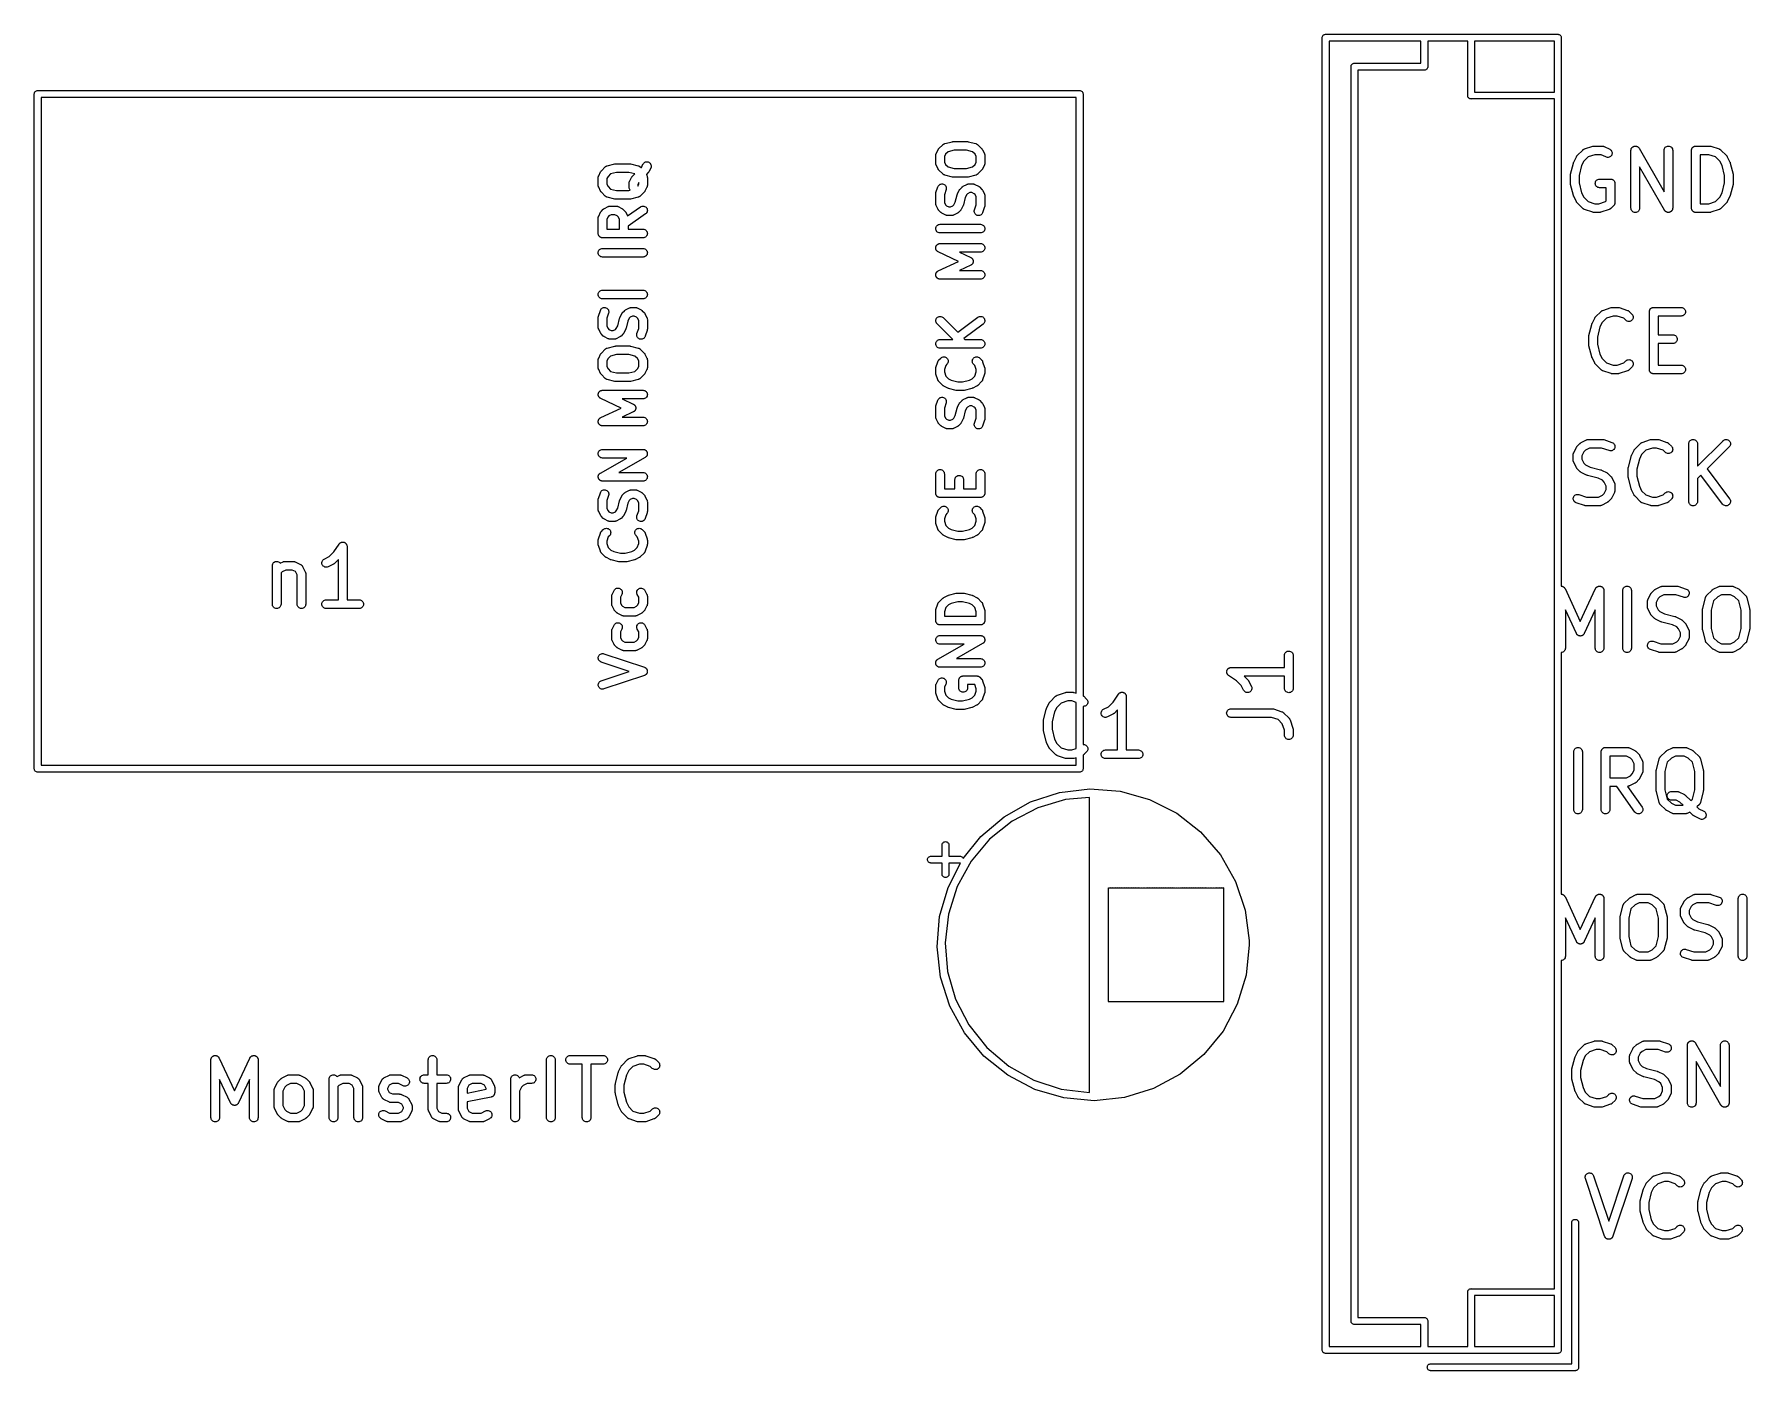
# Model space of a CAD drawing. Extents: x 107.4 to 137.1, y -83.6 to -60.4.
import ezdxf

# ---------------------------------------------------------------- set-up
doc = ezdxf.new("R2010")
doc.units = 0
doc.header["$MEASUREMENT"] = 0
doc.layers.add('BLACK', color=7, linetype='CONTINUOUS')

msp = doc.modelspace()

# ---------------------------------------------------------------- linework, layer by layer
at = {"layer": 'BLACK', "linetype": 'CONTINUOUS'}
for p, q in [((129.675, -60.495), (129.676, -60.4832)), ((129.675, -60.4979), (129.675, -60.495)), ((129.675, -83.212), (129.675, -60.4979)), ((129.676, -60.4832), (129.679, -60.4719)), ((129.679, -60.4719), (129.685, -60.4615)), ((129.685, -60.4615), (129.692, -60.4524)), ((129.692, -60.4524), (129.702, -60.4449)), ((129.702, -60.4449), (129.712, -60.4393)), ((129.712, -60.4393), (129.723, -60.4359)), ((129.723, -60.4359), (129.732, -60.435)), ((129.732, -60.435), (129.735, -60.4347)), ((129.735, -60.4347), (129.738, -60.435)), ((129.738, -60.435), (131.442, -60.435)), ((129.795, -60.555), (129.795, -83.155)), ((131.385, -60.555), (129.795, -60.555)), ((131.385, -60.935), (131.385, -60.555)), ((131.442, -60.435), (131.445, -60.4347)), ((131.445, -60.4347), (131.448, -60.435)), ((131.448, -60.435), (132.252, -60.435)), ((131.505, -60.555), (131.505, -60.9921)), ((132.195, -60.555), (131.505, -60.555)), ((132.195, -61.492), (132.195, -60.555)), ((132.252, -60.435), (132.255, -60.4347)), ((132.255, -60.4347), (132.258, -60.435)), ((132.258, -60.435), (133.752, -60.435)), ((132.315, -60.555), (132.315, -61.435)), ((133.695, -60.555), (132.315, -60.555)), ((133.695, -61.435), (133.695, -60.555)), ((133.752, -60.435), (133.755, -60.4347)), ((133.755, -60.4347), (133.758, -60.435)), ((133.758, -60.435), (133.767, -60.4359)), ((133.767, -60.4359), (133.778, -60.4393)), ((133.778, -60.4393), (133.788, -60.4449)), ((133.788, -60.4449), (133.798, -60.4524)), ((133.798, -60.4524), (133.805, -60.4615)), ((133.805, -60.4615), (133.811, -60.4719)), ((133.811, -60.4719), (133.814, -60.4832)), ((133.814, -60.4832), (133.815, -60.495)), ((133.815, -60.495), (133.815, -60.4979)), ((133.815, -60.4979), (133.815, -61.4921)), ((130.175, -60.995), (130.176, -60.9832)), ((130.175, -60.998), (130.175, -60.995)), ((130.175, -82.7121), (130.175, -60.998)), ((130.176, -60.9832), (130.179, -60.9719)), ((130.179, -60.9719), (130.185, -60.9615)), ((130.185, -60.9615), (130.192, -60.9524)), ((130.192, -60.9524), (130.202, -60.9449)), ((130.202, -60.9449), (130.212, -60.9393)), ((130.212, -60.9393), (130.223, -60.9359)), ((130.223, -60.9359), (130.232, -60.935)), ((130.232, -60.935), (130.235, -60.9347)), ((130.232, -60.935), (130.232, -60.935)), ((130.235, -60.9347), (130.238, -60.935)), ((130.238, -60.935), (131.385, -60.935)), ((131.442, -61.055), (130.295, -61.055)), ((130.295, -61.055), (130.295, -82.655)), ((131.445, -61.0553), (131.442, -61.055)), ((131.448, -61.055), (131.445, -61.0553)), ((131.457, -61.0541), (131.448, -61.055)), ((131.448, -61.055), (131.448, -61.055)), ((131.468, -61.0507), (131.457, -61.0541)), ((131.478, -61.0451), (131.468, -61.0507)), ((131.488, -61.0376), (131.478, -61.0451)), ((131.495, -61.0285), (131.488, -61.0376)), ((131.501, -61.0181), (131.495, -61.0285)), ((131.504, -61.0068), (131.501, -61.0181)), ((131.505, -60.995), (131.504, -61.0068)), ((131.505, -60.9921), (131.505, -60.995)), ((107.382, -61.468), (107.383, -61.4562)), ((107.383, -61.4562), (107.386, -61.4449)), ((107.386, -61.4449), (107.392, -61.4345)), ((107.392, -61.4345), (107.399, -61.4254)), ((107.399, -61.4254), (107.409, -61.4179)), ((107.409, -61.4179), (107.419, -61.4123)), ((107.419, -61.4123), (107.43, -61.4089)), ((107.43, -61.4089), (107.439, -61.408)), ((107.439, -61.408), (107.442, -61.4077)), ((107.442, -61.4077), (107.445, -61.408)), ((107.445, -61.408), (125.473, -61.408)), ((125.473, -61.408), (125.476, -61.4077)), ((125.476, -61.4077), (125.479, -61.408)), ((125.479, -61.408), (125.488, -61.4089)), ((125.488, -61.4089), (125.499, -61.4123)), ((125.499, -61.4123), (125.509, -61.4179)), ((125.509, -61.4179), (125.519, -61.4254)), ((125.519, -61.4254), (125.526, -61.4345)), ((125.526, -61.4345), (125.532, -61.4449)), ((125.532, -61.4449), (125.535, -61.4562)), ((125.535, -61.4562), (125.536, -61.468)), ((132.315, -61.435), (133.695, -61.435)), ((107.382, -61.4709), (107.382, -61.468)), ((107.382, -73.149), (107.382, -61.4709)), ((125.416, -61.528), (107.502, -61.528)), ((107.502, -61.528), (107.502, -73.092)), ((125.416, -71.8444), (125.416, -61.528)), ((125.536, -61.468), (125.536, -61.4709)), ((125.536, -61.4709), (125.536, -71.8869)), ((132.195, -61.495), (132.195, -61.492)), ((132.196, -61.5068), (132.195, -61.495)), ((132.199, -61.5181), (132.196, -61.5068)), ((132.205, -61.5285), (132.199, -61.5181)), ((132.212, -61.5376), (132.205, -61.5285)), ((132.222, -61.5451), (132.212, -61.5376)), ((132.232, -61.5507), (132.222, -61.5451)), ((132.243, -61.5541), (132.232, -61.5507)), ((132.252, -61.555), (132.243, -61.5541)), ((132.255, -61.5553), (132.252, -61.555)), ((132.252, -61.555), (132.252, -61.555)), ((132.258, -61.555), (132.255, -61.5553)), ((133.695, -61.555), (132.258, -61.555)), ((133.695, -82.155), (133.695, -61.555)), ((133.815, -61.4921), (133.815, -61.495)), ((133.815, -61.495), (133.815, -61.4979)), ((133.815, -61.4979), (133.815, -69.9898)), ((123.041, -62.4136), (123.108, -62.347)), ((123.108, -62.3462), (123.112, -62.3431)), ((123.108, -62.347), (123.108, -62.3462)), ((123.112, -62.3431), (123.116, -62.3397)), ((123.116, -62.3397), (123.118, -62.3385)), ((123.118, -62.3385), (123.12, -62.3371)), ((123.12, -62.3371), (123.124, -62.3348)), ((123.124, -62.3348), (123.129, -62.3322)), ((123.129, -62.3322), (123.131, -62.3314)), ((123.131, -62.3314), (123.133, -62.3304)), ((123.133, -62.3304), (123.138, -62.3289)), ((123.138, -62.3289), (123.142, -62.3272)), ((123.142, -62.3272), (123.276, -62.2939)), ((123.276, -62.2939), (123.277, -62.2937)), ((123.277, -62.2937), (123.278, -62.2935)), ((123.278, -62.2935), (123.279, -62.2931)), ((123.279, -62.2931), (123.285, -62.2925)), ((123.285, -62.2925), (123.291, -62.2917)), ((123.291, -62.2917), (123.293, -62.2918)), ((123.293, -62.2918), (123.294, -62.2917)), ((123.294, -62.2917), (123.527, -62.2917)), ((123.527, -62.2917), (123.528, -62.2917)), ((123.528, -62.2917), (123.53, -62.2918)), ((123.53, -62.2918), (123.531, -62.2918)), ((123.531, -62.2918), (123.537, -62.2926)), ((123.537, -62.2926), (123.543, -62.2933)), ((123.543, -62.2933), (123.544, -62.2937)), ((123.544, -62.2937), (123.546, -62.2939)), ((123.546, -62.2939), (123.679, -62.3272)), ((123.679, -62.3272), (123.68, -62.3275)), ((123.68, -62.3275), (123.685, -62.3293)), ((123.685, -62.3293), (123.689, -62.3308)), ((123.689, -62.3308), (123.691, -62.3318)), ((123.691, -62.3318), (123.694, -62.3326)), ((123.694, -62.3326), (123.698, -62.3353)), ((123.698, -62.3353), (123.702, -62.3377)), ((123.702, -62.3377), (123.704, -62.3391)), ((123.704, -62.3391), (123.706, -62.3403)), ((123.706, -62.3403), (123.71, -62.3437)), ((123.71, -62.3437), (123.714, -62.347)), ((123.714, -62.347), (123.78, -62.4136)), ((117.937, -62.6594), (117.949, -62.6511)), ((117.949, -62.6511), (117.962, -62.6453)), ((117.962, -62.6453), (117.977, -62.6422)), ((117.977, -62.6422), (117.991, -62.6419)), ((117.991, -62.6419), (118.006, -62.6445)), ((118.006, -62.6445), (118.019, -62.6498)), ((118.019, -62.6498), (118.032, -62.6577)), ((122.986, -62.5279), (122.987, -62.5228)), ((122.986, -62.5301), (122.986, -62.5279)), ((122.986, -62.5323), (122.986, -62.5301)), ((122.986, -62.5333), (122.986, -62.5323)), ((122.986, -62.6667), (122.986, -62.5333)), ((122.987, -62.5177), (122.988, -62.5156)), ((122.987, -62.5228), (122.987, -62.5177)), ((122.988, -62.5135), (122.99, -62.5087)), ((122.988, -62.5156), (122.988, -62.5135)), ((122.99, -62.5087), (122.992, -62.5038)), ((122.992, -62.5038), (122.993, -62.5019)), ((122.993, -62.5019), (122.994, -62.4998)), ((122.994, -62.4998), (123.027, -62.4331)), ((123.027, -62.4322), (123.03, -62.4287)), ((123.027, -62.4331), (123.027, -62.4322)), ((123.03, -62.4287), (123.032, -62.4249)), ((123.032, -62.4249), (123.034, -62.4225)), ((123.034, -62.4225), (123.035, -62.4199)), ((123.035, -62.4199), (123.038, -62.4169)), ((123.038, -62.4169), (123.041, -62.4136)), ((123.156, -62.5111), (123.136, -62.551)), ((123.136, -62.551), (123.136, -62.649)), ((123.136, -62.649), (123.156, -62.6889)), ((123.199, -62.4677), (123.156, -62.5111)), ((123.303, -62.4417), (123.199, -62.4677)), ((123.518, -62.4417), (123.303, -62.4417)), ((123.622, -62.4677), (123.518, -62.4417)), ((123.666, -62.5111), (123.622, -62.4677)), ((123.686, -62.551), (123.666, -62.5111)), ((123.666, -62.6889), (123.686, -62.649)), ((123.686, -62.649), (123.686, -62.551)), ((123.78, -62.4136), (123.781, -62.4144)), ((123.781, -62.4144), (123.784, -62.4177)), ((123.784, -62.4177), (123.787, -62.4207)), ((123.787, -62.4207), (123.788, -62.4234)), ((123.788, -62.4234), (123.79, -62.4258)), ((123.79, -62.4258), (123.792, -62.4296)), ((123.792, -62.4296), (123.794, -62.4331)), ((123.794, -62.4331), (123.828, -62.4998)), ((123.828, -62.4998), (123.828, -62.5007)), ((123.828, -62.5007), (123.829, -62.5028)), ((123.829, -62.5028), (123.83, -62.5048)), ((123.83, -62.5048), (123.831, -62.5097)), ((123.831, -62.5097), (123.833, -62.5145)), ((123.833, -62.5145), (123.834, -62.5167)), ((123.834, -62.5167), (123.834, -62.5188)), ((123.834, -62.5188), (123.835, -62.5239)), ((123.835, -62.5239), (123.836, -62.5289)), ((123.836, -62.5289), (123.835, -62.5311)), ((123.835, -62.5311), (123.836, -62.5333)), ((123.836, -62.5333), (123.836, -62.6667)), ((134.026, -62.6561), (134.029, -62.6496)), ((134.029, -62.6489), (134.077, -62.5537)), ((134.029, -62.6493), (134.029, -62.6489)), ((134.029, -62.6496), (134.029, -62.6493)), ((134.077, -62.5528), (134.08, -62.5492)), ((134.077, -62.5537), (134.077, -62.5528)), ((134.08, -62.5492), (134.082, -62.5455)), ((134.082, -62.5455), (134.084, -62.5431)), ((134.084, -62.5431), (134.085, -62.5405)), ((134.085, -62.5405), (134.088, -62.5375)), ((134.088, -62.5375), (134.091, -62.5342)), ((134.091, -62.5342), (134.186, -62.439)), ((134.206, -62.6317), (134.167, -62.7087)), ((134.186, -62.439), (134.187, -62.4382)), ((134.187, -62.4382), (134.189, -62.4369)), ((134.189, -62.4369), (134.19, -62.4353)), ((134.19, -62.4353), (134.194, -62.4323)), ((134.194, -62.4323), (134.198, -62.4291)), ((134.198, -62.4291), (134.2, -62.4281)), ((134.2, -62.4281), (134.202, -62.4268)), ((134.202, -62.4268), (134.207, -62.4247)), ((134.28, -62.5576), (134.206, -62.6317)), ((134.207, -62.4247), (134.211, -62.4224)), ((134.211, -62.4224), (134.213, -62.4217)), ((134.213, -62.4217), (134.215, -62.4208)), ((134.215, -62.4208), (134.358, -62.3732)), ((134.394, -62.5194), (134.28, -62.5576)), ((134.358, -62.3732), (134.359, -62.3729)), ((134.359, -62.3729), (134.363, -62.372)), ((134.363, -62.372), (134.367, -62.3708)), ((134.367, -62.3708), (134.371, -62.3705)), ((134.371, -62.3705), (134.374, -62.3699)), ((134.374, -62.3699), (134.378, -62.3698)), ((134.378, -62.3698), (134.382, -62.3694)), ((134.382, -62.3694), (134.525, -62.3694)), ((134.507, -62.5194), (134.394, -62.5194)), ((134.587, -62.5591), (134.507, -62.5194)), ((134.525, -62.3694), (134.526, -62.3694)), ((134.526, -62.3694), (134.528, -62.3696)), ((134.528, -62.3696), (134.53, -62.3696)), ((134.53, -62.3696), (134.535, -62.3704)), ((134.535, -62.3704), (134.54, -62.371)), ((134.54, -62.371), (134.543, -62.3717)), ((134.543, -62.3717), (134.545, -62.3721)), ((134.545, -62.3721), (134.55, -62.3739)), ((134.55, -62.3739), (134.554, -62.3754)), ((134.554, -62.3754), (134.556, -62.3765)), ((134.556, -62.3765), (134.558, -62.3773)), ((134.558, -62.3773), (134.654, -62.4249)), ((134.6, -62.5643), (134.587, -62.5591)), ((134.615, -62.5668), (134.6, -62.5643)), ((134.629, -62.5664), (134.615, -62.5668)), ((134.644, -62.5632), (134.629, -62.5664)), ((134.657, -62.5573), (134.644, -62.5632)), ((134.654, -62.4249), (134.655, -62.4254)), ((134.655, -62.4254), (134.667, -62.4334)), ((134.669, -62.5489), (134.657, -62.5573)), ((134.667, -62.4334), (134.677, -62.4436)), ((134.679, -62.5383), (134.669, -62.5489)), ((134.677, -62.4436), (134.686, -62.4556)), ((134.687, -62.526), (134.679, -62.5383)), ((134.686, -62.4556), (134.691, -62.469)), ((134.692, -62.5124), (134.687, -62.526)), ((134.691, -62.469), (134.695, -62.4833)), ((134.695, -62.498), (134.692, -62.5124)), ((134.695, -62.4833), (134.695, -62.498)), ((135.021, -62.4433), (135.022, -62.4408)), ((135.021, -62.4444), (135.021, -62.4433)), ((135.021, -63.4444), (135.021, -62.4444)), ((135.022, -62.4336), (135.023, -62.4288)), ((135.022, -62.4383), (135.022, -62.4336)), ((135.022, -62.4408), (135.022, -62.4383)), ((135.023, -62.4288), (135.024, -62.4264)), ((135.024, -62.4239), (135.026, -62.4194)), ((135.024, -62.4264), (135.024, -62.4239)), ((135.026, -62.4194), (135.027, -62.4148)), ((135.027, -62.4148), (135.029, -62.4126)), ((135.029, -62.4103), (135.032, -62.4062)), ((135.029, -62.4126), (135.029, -62.4103)), ((135.032, -62.4062), (135.034, -62.402)), ((135.034, -62.402), (135.036, -62.4001)), ((135.036, -62.4001), (135.037, -62.3979)), ((135.037, -62.3979), (135.041, -62.3945)), ((135.041, -62.3945), (135.044, -62.3908)), ((135.044, -62.3908), (135.046, -62.3892)), ((135.046, -62.3892), (135.048, -62.3874)), ((135.048, -62.3874), (135.051, -62.3846)), ((135.051, -62.3846), (135.055, -62.3816)), ((135.055, -62.3816), (135.057, -62.3805)), ((135.057, -62.3805), (135.06, -62.379)), ((135.06, -62.379), (135.064, -62.3771)), ((135.064, -62.3771), (135.068, -62.3748)), ((135.068, -62.3748), (135.071, -62.3741)), ((135.071, -62.3741), (135.073, -62.3731)), ((135.073, -62.3731), (135.078, -62.3721)), ((135.078, -62.3721), (135.082, -62.3707)), ((135.082, -62.3707), (135.085, -62.3705)), ((135.085, -62.3705), (135.087, -62.3699)), ((135.087, -62.3699), (135.092, -62.3698)), ((135.092, -62.3698), (135.097, -62.3694)), ((135.097, -62.3694), (135.099, -62.3696)), ((135.099, -62.3696), (135.102, -62.3696)), ((135.102, -62.3696), (135.107, -62.3704)), ((135.107, -62.3704), (135.111, -62.3709)), ((135.111, -62.3709), (135.114, -62.3717)), ((135.114, -62.3717), (135.116, -62.3721)), ((135.116, -62.3721), (135.121, -62.3738)), ((135.121, -62.3738), (135.125, -62.3752)), ((135.125, -62.3752), (135.128, -62.3764)), ((135.128, -62.3764), (135.13, -62.3774)), ((135.13, -62.3774), (135.134, -62.3799)), ((135.134, -62.3799), (135.138, -62.3822)), ((135.138, -62.3822), (135.14, -62.3838)), ((135.14, -62.3838), (135.142, -62.3852)), ((135.142, -62.3852), (135.146, -62.3885)), ((135.146, -62.3885), (135.15, -62.3915)), ((135.15, -62.3915), (135.151, -62.3935)), ((135.151, -62.3935), (135.153, -62.3952)), ((135.153, -62.3952), (135.156, -62.3992)), ((135.156, -62.3992), (135.159, -62.4029)), ((135.159, -62.4029), (135.16, -62.4051)), ((135.16, -62.4051), (135.161, -62.4072)), ((135.161, -62.4072), (135.593, -63.162)), ((135.593, -62.4433), (135.594, -62.4288)), ((135.593, -62.4444), (135.593, -62.4433)), ((135.593, -63.162), (135.593, -62.4444)), ((135.594, -62.4288), (135.599, -62.4148)), ((135.599, -62.4148), (135.606, -62.402)), ((135.606, -62.402), (135.615, -62.3908)), ((135.615, -62.3908), (135.627, -62.3816)), ((135.627, -62.3816), (135.64, -62.3748)), ((135.64, -62.3748), (135.654, -62.3707)), ((135.654, -62.3707), (135.668, -62.3694)), ((135.668, -62.3694), (135.683, -62.3709)), ((135.683, -62.3709), (135.697, -62.3752)), ((135.697, -62.3752), (135.71, -62.3822)), ((135.71, -62.3822), (135.721, -62.3915)), ((135.721, -62.3915), (135.73, -62.4029)), ((135.73, -62.4029), (135.737, -62.4158)), ((135.737, -62.4158), (135.741, -62.4298)), ((135.741, -62.4298), (135.743, -62.4444)), ((135.743, -62.4444), (135.743, -63.4444)), ((136.069, -62.4433), (136.07, -62.4363)), ((136.069, -62.4438), (136.069, -62.4433)), ((136.069, -62.4439), (136.069, -62.4438)), ((136.069, -62.4444), (136.069, -62.4439)), ((136.069, -62.4439), (136.069, -62.4439)), ((136.069, -63.4444), (136.069, -62.4444)), ((136.07, -62.4293), (136.071, -62.429)), ((136.07, -62.4363), (136.07, -62.4293)), ((136.071, -62.4288), (136.073, -62.4221)), ((136.071, -62.429), (136.071, -62.4288)), ((136.073, -62.4221), (136.075, -62.4153)), ((136.075, -62.4148), (136.078, -62.4086)), ((136.075, -62.4151), (136.075, -62.4148)), ((136.075, -62.4153), (136.075, -62.4151)), ((136.078, -62.4086), (136.082, -62.4024)), ((136.082, -62.402), (136.087, -62.3966)), ((136.082, -62.4022), (136.082, -62.402)), ((136.082, -62.4024), (136.082, -62.4022)), ((136.087, -62.3966), (136.091, -62.3912)), ((136.091, -62.3908), (136.097, -62.3864)), ((136.091, -62.391), (136.091, -62.3908)), ((136.091, -62.3912), (136.091, -62.391)), ((136.097, -62.3864), (136.102, -62.3819)), ((136.102, -62.3819), (136.103, -62.3818)), ((136.103, -62.3816), (136.109, -62.3784)), ((136.103, -62.3818), (136.103, -62.3816)), ((136.109, -62.3784), (136.115, -62.375)), ((136.115, -62.375), (136.116, -62.375)), ((136.116, -62.3748), (136.123, -62.3728)), ((136.116, -62.375), (136.116, -62.3748)), ((136.123, -62.3728), (136.129, -62.3708)), ((136.129, -62.3708), (136.13, -62.3708)), ((136.13, -62.3707), (136.137, -62.3701)), ((136.13, -62.3708), (136.13, -62.3707)), ((136.137, -62.3701), (136.144, -62.3694)), ((136.144, -62.3694), (136.382, -62.3694)), ((136.219, -62.5194), (136.219, -63.3694)), ((136.37, -62.5194), (136.219, -62.5194)), ((136.484, -62.5576), (136.37, -62.5194)), ((136.382, -62.3694), (136.383, -62.3694)), ((136.383, -62.3694), (136.387, -62.3699)), ((136.387, -62.3699), (136.391, -62.37)), ((136.391, -62.37), (136.394, -62.3707)), ((136.394, -62.3707), (136.398, -62.371)), ((136.398, -62.371), (136.402, -62.3723)), ((136.402, -62.3723), (136.406, -62.3732)), ((136.406, -62.3732), (136.549, -62.4208)), ((136.558, -62.6317), (136.484, -62.5576)), ((136.549, -62.4208), (136.55, -62.4212)), ((136.55, -62.4212), (136.552, -62.4221)), ((136.552, -62.4221), (136.554, -62.4228)), ((136.554, -62.4228), (136.558, -62.4252)), ((136.558, -62.4252), (136.563, -62.4273)), ((136.597, -62.7087), (136.558, -62.6317)), ((136.563, -62.4273), (136.565, -62.4286)), ((136.565, -62.4286), (136.567, -62.4297)), ((136.567, -62.4297), (136.571, -62.4329)), ((136.571, -62.4329), (136.575, -62.4359)), ((136.575, -62.4359), (136.576, -62.4376)), ((136.576, -62.4376), (136.578, -62.439)), ((136.578, -62.439), (136.673, -62.5342)), ((136.673, -62.5342), (136.674, -62.5349)), ((136.674, -62.5349), (136.676, -62.5382)), ((136.676, -62.5382), (136.679, -62.5413)), ((136.679, -62.5413), (136.681, -62.544)), ((136.681, -62.544), (136.683, -62.5464)), ((136.683, -62.5464), (136.685, -62.5501)), ((136.685, -62.5501), (136.687, -62.5537)), ((136.687, -62.5537), (136.735, -62.6489)), ((136.735, -62.6489), (136.735, -62.6499)), ((136.735, -62.6499), (136.735, -62.6502)), ((136.735, -62.6502), (136.736, -62.6505)), ((136.736, -62.6505), (136.738, -62.6571)), ((117.144, -62.9112), (117.145, -62.9062)), ((117.144, -62.9134), (117.144, -62.9112)), ((117.144, -62.9156), (117.144, -62.9134)), ((117.144, -62.9167), (117.144, -62.9156)), ((117.144, -63.05), (117.144, -62.9167)), ((117.145, -62.9011), (117.146, -62.899)), ((117.145, -62.9062), (117.145, -62.9011)), ((117.146, -62.8968), (117.148, -62.892)), ((117.146, -62.899), (117.146, -62.8968)), ((117.148, -62.892), (117.15, -62.8871)), ((117.15, -62.8871), (117.151, -62.8852)), ((117.151, -62.8852), (117.152, -62.8831)), ((117.152, -62.8831), (117.185, -62.8165)), ((117.185, -62.8155), (117.188, -62.812)), ((117.185, -62.8165), (117.185, -62.8155)), ((117.188, -62.812), (117.19, -62.8083)), ((117.19, -62.8083), (117.192, -62.8059)), ((117.192, -62.8059), (117.193, -62.8032)), ((117.193, -62.8032), (117.196, -62.8002)), ((117.196, -62.8002), (117.199, -62.797)), ((117.199, -62.797), (117.266, -62.7303)), ((117.266, -62.7296), (117.27, -62.7264)), ((117.266, -62.7303), (117.266, -62.7296)), ((117.27, -62.7264), (117.274, -62.723)), ((117.274, -62.723), (117.276, -62.7218)), ((117.276, -62.7218), (117.278, -62.7204)), ((117.278, -62.7204), (117.282, -62.7181)), ((117.282, -62.7181), (117.287, -62.7155)), ((117.287, -62.7155), (117.289, -62.7147)), ((117.289, -62.7147), (117.291, -62.7137)), ((117.291, -62.7137), (117.296, -62.7123)), ((117.314, -62.8944), (117.294, -62.9344)), ((117.294, -62.9344), (117.294, -63.0323)), ((117.296, -62.7123), (117.3, -62.7106)), ((117.3, -62.7106), (117.434, -62.6772)), ((117.357, -62.8511), (117.314, -62.8944)), ((117.461, -62.825), (117.357, -62.8511)), ((117.434, -62.6772), (117.435, -62.677)), ((117.435, -62.677), (117.436, -62.6768)), ((117.436, -62.6768), (117.437, -62.6764)), ((117.437, -62.6764), (117.443, -62.6758)), ((117.443, -62.6758), (117.449, -62.675)), ((117.449, -62.675), (117.451, -62.6751)), ((117.451, -62.6751), (117.452, -62.675)), ((117.452, -62.675), (117.685, -62.675)), ((117.676, -62.825), (117.461, -62.825)), ((117.779, -62.8506), (117.676, -62.825)), ((117.685, -62.675), (117.686, -62.675)), ((117.685, -62.9831), (117.718, -62.9165)), ((117.686, -62.675), (117.688, -62.6752)), ((117.688, -62.6752), (117.689, -62.6751)), ((117.689, -62.6751), (117.695, -62.676)), ((117.695, -62.676), (117.701, -62.6766)), ((117.701, -62.6766), (117.702, -62.677)), ((117.702, -62.677), (117.704, -62.6772)), ((117.704, -62.6772), (117.837, -62.7106)), ((117.718, -62.9165), (117.719, -62.9155)), ((117.719, -62.9155), (117.721, -62.912)), ((117.721, -62.912), (117.723, -62.9083)), ((117.723, -62.9083), (117.725, -62.9059)), ((117.725, -62.9059), (117.727, -62.9032)), ((117.727, -62.9032), (117.73, -62.9002)), ((117.73, -62.9002), (117.732, -62.897)), ((117.732, -62.897), (117.779, -62.8506)), ((117.837, -62.7106), (117.838, -62.7108)), ((117.838, -62.7108), (117.843, -62.7126)), ((117.843, -62.7126), (117.847, -62.7141)), ((117.847, -62.7141), (117.849, -62.7152)), ((117.849, -62.7152), (117.852, -62.7159)), ((117.852, -62.7159), (117.856, -62.7186)), ((117.856, -62.7186), (117.86, -62.721)), ((117.86, -62.721), (117.862, -62.7224)), ((117.862, -62.7224), (117.864, -62.7236)), ((117.864, -62.7236), (117.868, -62.7271)), ((117.868, -62.7271), (117.872, -62.7303)), ((117.872, -62.7303), (117.885, -62.7439)), ((117.885, -62.7439), (117.89, -62.7389)), ((117.89, -62.7389), (117.918, -62.6831)), ((117.918, -62.6831), (117.919, -62.6822)), ((117.919, -62.6822), (117.927, -62.6699)), ((117.927, -62.6699), (117.937, -62.6594)), ((118.005, -62.8364), (117.977, -62.8648)), ((117.977, -62.8648), (117.986, -62.8831)), ((117.986, -62.8831), (117.986, -62.8841)), ((117.986, -62.8841), (117.987, -62.8861)), ((117.987, -62.8861), (117.988, -62.8881)), ((117.988, -62.8881), (117.989, -62.893)), ((117.989, -62.893), (117.991, -62.8978)), ((117.991, -62.8978), (117.992, -62.9)), ((117.992, -62.9), (117.992, -62.9021)), ((117.992, -62.9021), (117.993, -62.9072)), ((117.993, -62.9072), (117.994, -62.9123)), ((117.994, -62.9123), (117.993, -62.9145)), ((117.993, -62.9145), (117.994, -62.9167)), ((117.994, -62.9167), (117.994, -63.05)), ((118.008, -62.8331), (118.005, -62.8364)), ((118.011, -62.8301), (118.008, -62.8331)), ((118.012, -62.8275), (118.011, -62.8301)), ((118.014, -62.8251), (118.012, -62.8275)), ((118.016, -62.8213), (118.014, -62.8251)), ((118.019, -62.8178), (118.016, -62.8213)), ((118.052, -62.7502), (118.019, -62.8169)), ((118.019, -62.8169), (118.019, -62.8178)), ((118.032, -62.6577), (118.042, -62.6678)), ((118.042, -62.6678), (118.051, -62.6798)), ((118.051, -62.6798), (118.057, -62.6932)), ((118.058, -62.7365), (118.052, -62.7502)), ((118.057, -62.6932), (118.06, -62.7075)), ((118.06, -62.7221), (118.058, -62.7365)), ((118.06, -62.7075), (118.06, -62.7221)), ((122.986, -62.6689), (122.986, -62.6667)), ((122.986, -62.6711), (122.986, -62.6689)), ((122.987, -62.6761), (122.986, -62.6711)), ((122.987, -62.6812), (122.987, -62.6761)), ((122.988, -62.6834), (122.987, -62.6812)), ((122.988, -62.6855), (122.988, -62.6834)), ((122.99, -62.6903), (122.988, -62.6855)), ((122.991, -62.6952), (122.99, -62.6903)), ((122.992, -62.6972), (122.991, -62.6952)), ((122.993, -62.6993), (122.992, -62.6972)), ((122.994, -62.7002), (122.993, -62.6993)), ((123.027, -62.7669), (122.994, -62.7002)), ((123.029, -62.7704), (123.027, -62.7669)), ((123.031, -62.7742), (123.029, -62.7704)), ((123.033, -62.7766), (123.031, -62.7742)), ((123.035, -62.7793), (123.033, -62.7766)), ((123.038, -62.7823), (123.035, -62.7793)), ((123.04, -62.7856), (123.038, -62.7823)), ((123.041, -62.7864), (123.04, -62.7856)), ((123.108, -62.853), (123.041, -62.7864)), ((123.112, -62.8563), (123.108, -62.853)), ((123.115, -62.8597), (123.112, -62.8563)), ((123.117, -62.8609), (123.115, -62.8597)), ((123.119, -62.8623), (123.117, -62.8609)), ((123.123, -62.8647), (123.119, -62.8623)), ((123.128, -62.8674), (123.123, -62.8647)), ((123.13, -62.8682), (123.128, -62.8674)), ((123.132, -62.8692), (123.13, -62.8682)), ((123.137, -62.8707), (123.132, -62.8692)), ((123.141, -62.8725), (123.137, -62.8707)), ((123.142, -62.8728), (123.141, -62.8725)), ((123.276, -62.9061), (123.142, -62.8728)), ((123.156, -62.6889), (123.199, -62.7323)), ((123.199, -62.7323), (123.303, -62.7583)), ((123.277, -62.9063), (123.276, -62.9061)), ((123.278, -62.9067), (123.277, -62.9063)), ((123.284, -62.9074), (123.278, -62.9067)), ((123.29, -62.9082), (123.284, -62.9074)), ((123.292, -62.9082), (123.29, -62.9082)), ((123.293, -62.9083), (123.292, -62.9082)), ((123.294, -62.9083), (123.293, -62.9083)), ((123.527, -62.9083), (123.294, -62.9083)), ((123.303, -62.7583), (123.518, -62.7583)), ((123.518, -62.7583), (123.622, -62.7323)), ((123.529, -62.9082), (123.527, -62.9083)), ((123.53, -62.9083), (123.529, -62.9082)), ((123.536, -62.9075), (123.53, -62.9083)), ((123.542, -62.9069), (123.536, -62.9075)), ((123.543, -62.9065), (123.542, -62.9069)), ((123.545, -62.9063), (123.543, -62.9065)), ((123.546, -62.9061), (123.545, -62.9063)), ((123.679, -62.8728), (123.546, -62.9061)), ((123.622, -62.7323), (123.666, -62.6889)), ((123.684, -62.8711), (123.679, -62.8728)), ((123.689, -62.8696), (123.684, -62.8711)), ((123.691, -62.8686), (123.689, -62.8696)), ((123.693, -62.8678), (123.691, -62.8686)), ((123.697, -62.8652), (123.693, -62.8678)), ((123.702, -62.8629), (123.697, -62.8652)), ((123.703, -62.8615), (123.702, -62.8629)), ((123.705, -62.8603), (123.703, -62.8615)), ((123.709, -62.8569), (123.705, -62.8603)), ((123.713, -62.8538), (123.709, -62.8569)), ((123.714, -62.853), (123.713, -62.8538)), ((123.78, -62.7864), (123.714, -62.853)), ((123.783, -62.7831), (123.78, -62.7864)), ((123.786, -62.7801), (123.783, -62.7831)), ((123.788, -62.7775), (123.786, -62.7801)), ((123.79, -62.7751), (123.788, -62.7775)), ((123.792, -62.7713), (123.79, -62.7751)), ((123.794, -62.7678), (123.792, -62.7713)), ((123.828, -62.7002), (123.794, -62.7669)), ((123.794, -62.7669), (123.794, -62.7678)), ((123.829, -62.6981), (123.828, -62.7002)), ((123.83, -62.6962), (123.829, -62.6981)), ((123.831, -62.6913), (123.83, -62.6962)), ((123.833, -62.6865), (123.831, -62.6913)), ((123.834, -62.6823), (123.833, -62.6844)), ((123.833, -62.6844), (123.833, -62.6865)), ((123.835, -62.6772), (123.834, -62.6823)), ((123.836, -62.6677), (123.835, -62.6699)), ((123.835, -62.6699), (123.835, -62.6721)), ((123.835, -62.6721), (123.835, -62.6772)), ((123.836, -62.6667), (123.836, -62.6677)), ((133.974, -62.8692), (133.975, -62.8633)), ((133.974, -62.8706), (133.974, -62.8692)), ((133.974, -62.8719), (133.974, -62.8706)), ((133.974, -62.873), (133.974, -62.8719)), ((133.974, -63.0158), (133.974, -62.873)), ((133.975, -62.8574), (133.976, -62.8561)), ((133.975, -62.8633), (133.975, -62.8574)), ((133.976, -62.8548), (134.024, -62.6643)), ((133.976, -62.8561), (133.976, -62.8548)), ((134.024, -62.6626), (134.026, -62.6561)), ((134.024, -62.6629), (134.024, -62.6626)), ((134.024, -62.6633), (134.024, -62.6629)), ((134.024, -62.6643), (134.024, -62.6633)), ((134.167, -62.7087), (134.124, -62.8822)), ((134.124, -62.8822), (134.124, -63.0066)), ((134.436, -62.9533), (134.449, -62.9465)), ((134.449, -62.9465), (134.463, -62.9422)), ((134.463, -62.9422), (134.477, -62.9408)), ((134.477, -62.9408), (134.668, -62.9408)), ((134.668, -62.9408), (134.668, -62.9408)), ((134.668, -62.9408), (134.668, -62.9408)), ((134.668, -62.9408), (134.668, -62.9408)), ((134.668, -62.9408), (134.669, -62.9408)), ((134.669, -62.9408), (134.676, -62.9416)), ((134.676, -62.9416), (134.683, -62.9423)), ((134.683, -62.9423), (134.683, -62.9424)), ((134.683, -62.9424), (134.683, -62.9424)), ((134.683, -62.9424), (134.69, -62.9446)), ((134.69, -62.9446), (134.697, -62.9467)), ((134.697, -62.9467), (134.697, -62.9468)), ((134.697, -62.9468), (134.697, -62.9469)), ((134.697, -62.9469), (134.703, -62.9503)), ((134.703, -62.9503), (134.71, -62.9536)), ((135.603, -63.4816), (135.171, -62.7268)), ((135.171, -62.7268), (135.171, -63.4444)), ((136.64, -62.8822), (136.597, -62.7087)), ((136.64, -63.0066), (136.64, -62.8822)), ((136.738, -62.6571), (136.74, -62.6636)), ((136.74, -62.6636), (136.74, -62.664)), ((136.74, -62.664), (136.74, -62.6643)), ((136.74, -62.6643), (136.788, -62.8548)), ((136.788, -62.8548), (136.788, -62.8558)), ((136.788, -62.8558), (136.789, -62.8571)), ((136.789, -62.8571), (136.789, -62.8584)), ((136.789, -62.8584), (136.789, -62.8644)), ((136.789, -62.8644), (136.79, -62.8703)), ((136.79, -62.8703), (136.79, -62.8716)), ((136.79, -62.8716), (136.79, -62.873)), ((136.79, -62.873), (136.79, -63.0158)), ((117.144, -63.0522), (117.144, -63.05)), ((117.144, -63.0544), (117.144, -63.0522)), ((117.145, -63.0595), (117.144, -63.0544)), ((117.145, -63.0646), (117.145, -63.0595)), ((117.146, -63.0667), (117.145, -63.0646)), ((117.146, -63.0689), (117.146, -63.0667)), ((117.148, -63.0737), (117.146, -63.0689)), ((117.149, -63.0786), (117.148, -63.0737)), ((117.15, -63.0805), (117.149, -63.0786)), ((117.151, -63.0826), (117.15, -63.0805)), ((117.152, -63.0835), (117.151, -63.0826)), ((117.185, -63.1502), (117.152, -63.0835)), ((117.187, -63.1538), (117.185, -63.1502)), ((117.189, -63.1575), (117.187, -63.1538)), ((117.191, -63.16), (117.189, -63.1575)), ((117.193, -63.1626), (117.191, -63.16)), ((117.196, -63.1657), (117.193, -63.1626)), ((117.198, -63.169), (117.196, -63.1657)), ((117.199, -63.1697), (117.198, -63.169)), ((117.266, -63.2364), (117.199, -63.1697)), ((117.27, -63.2396), (117.266, -63.2364)), ((117.273, -63.243), (117.27, -63.2396)), ((117.275, -63.2442), (117.273, -63.243)), ((117.277, -63.2457), (117.275, -63.2442)), ((117.281, -63.2481), (117.277, -63.2457)), ((117.286, -63.2507), (117.281, -63.2481)), ((117.294, -63.0323), (117.314, -63.0722)), ((117.314, -63.0722), (117.357, -63.1156)), ((117.357, -63.1156), (117.461, -63.1417)), ((117.461, -63.1417), (117.676, -63.1417)), ((117.676, -63.1417), (117.699, -63.136)), ((117.677, -63.0112), (117.678, -63.0062)), ((117.677, -63.0134), (117.677, -63.0112)), ((117.677, -63.0156), (117.677, -63.0134)), ((117.677, -63.0167), (117.677, -63.0156)), ((117.677, -63.0833), (117.677, -63.0167)), ((117.678, -63.0979), (117.677, -63.0833)), ((117.678, -63.0062), (117.679, -63.0011)), ((117.683, -63.1119), (117.678, -63.0979)), ((117.679, -62.999), (117.68, -62.9968)), ((117.679, -63.0011), (117.679, -62.999)), ((117.68, -62.9968), (117.682, -62.992)), ((117.682, -62.992), (117.683, -62.9871)), ((117.683, -62.9871), (117.684, -62.9852)), ((117.69, -63.1248), (117.683, -63.1119)), ((117.684, -62.9852), (117.685, -62.9831)), ((117.699, -63.136), (117.69, -63.1248)), ((117.844, -63.001), (117.827, -63.0344)), ((117.827, -63.0656), (117.844, -63.0323)), ((117.827, -63.0344), (117.827, -63.0656)), ((117.844, -63.0323), (117.844, -63.001)), ((117.86, -63.2462), (117.855, -63.2486)), ((117.861, -63.2448), (117.86, -63.2462)), ((117.863, -63.2437), (117.861, -63.2448)), ((117.867, -63.2403), (117.863, -63.2437)), ((117.871, -63.2371), (117.867, -63.2403)), ((117.872, -63.2364), (117.871, -63.2371)), ((117.938, -63.1697), (117.872, -63.2364)), ((117.941, -63.1664), (117.938, -63.1697)), ((117.944, -63.1634), (117.941, -63.1664)), ((117.946, -63.1608), (117.944, -63.1634)), ((117.948, -63.1584), (117.946, -63.1608)), ((117.95, -63.1547), (117.948, -63.1584)), ((117.952, -63.1511), (117.95, -63.1547)), ((117.986, -63.0835), (117.952, -63.1502)), ((117.952, -63.1502), (117.952, -63.1511)), ((117.987, -63.0815), (117.986, -63.0835)), ((117.988, -63.0795), (117.987, -63.0815)), ((117.989, -63.0747), (117.988, -63.0795)), ((117.991, -63.0699), (117.989, -63.0747)), ((117.992, -63.0656), (117.991, -63.0677)), ((117.991, -63.0677), (117.991, -63.0699)), ((117.993, -63.0605), (117.992, -63.0656)), ((117.994, -63.051), (117.993, -63.0532)), ((117.993, -63.0532), (117.993, -63.0554)), ((117.993, -63.0554), (117.993, -63.0605)), ((117.994, -63.05), (117.994, -63.051)), ((122.986, -63.1906), (122.987, -63.1875)), ((122.986, -63.1948), (122.986, -63.1906)), ((122.986, -63.199), (122.986, -63.1948)), ((122.986, -63.2), (122.986, -63.199)), ((122.986, -63.3667), (122.986, -63.2)), ((122.987, -63.1844), (122.989, -63.1804)), ((122.987, -63.1875), (122.987, -63.1844)), ((122.989, -63.1804), (122.99, -63.1763)), ((122.99, -63.1763), (123.023, -63.0763)), ((123.023, -63.0753), (123.029, -63.062)), ((123.023, -63.0763), (123.023, -63.0753)), ((123.029, -63.062), (123.038, -63.0502)), ((123.038, -63.0502), (123.049, -63.0402)), ((123.049, -63.0402), (123.061, -63.0326)), ((123.061, -63.0326), (123.075, -63.0275)), ((123.075, -63.0275), (123.089, -63.0251)), ((123.089, -63.0251), (123.104, -63.0257)), ((123.104, -63.0257), (123.118, -63.029)), ((123.118, -63.029), (123.132, -63.0351)), ((123.132, -63.0351), (123.143, -63.0436)), ((123.165, -63.1237), (123.136, -63.2122)), ((123.136, -63.2122), (123.136, -63.349)), ((123.143, -63.0436), (123.153, -63.0543)), ((123.153, -63.0543), (123.161, -63.0667)), ((123.161, -63.0667), (123.166, -63.0804)), ((123.168, -63.1094), (123.165, -63.1237)), ((123.166, -63.0804), (123.169, -63.0948)), ((123.169, -63.0948), (123.168, -63.1094)), ((123.323, -63.3405), (123.355, -63.2151)), ((123.355, -63.2135), (123.358, -63.2069)), ((123.355, -63.2138), (123.355, -63.2135)), ((123.355, -63.2141), (123.355, -63.2138)), ((123.355, -63.2151), (123.355, -63.2141)), ((123.358, -63.2069), (123.36, -63.2004)), ((123.36, -63.1998), (123.394, -63.1331)), ((123.36, -63.2001), (123.36, -63.1998)), ((123.36, -63.2004), (123.36, -63.2001)), ((123.394, -63.1322), (123.396, -63.1287)), ((123.394, -63.1331), (123.394, -63.1322)), ((123.396, -63.1287), (123.398, -63.1249)), ((123.398, -63.1249), (123.4, -63.1225)), ((123.4, -63.1225), (123.402, -63.1199)), ((123.402, -63.1199), (123.405, -63.1169)), ((123.405, -63.1169), (123.408, -63.1136)), ((123.408, -63.1136), (123.441, -63.0803)), ((123.441, -63.0803), (123.442, -63.0796)), ((123.442, -63.0796), (123.445, -63.0769)), ((123.445, -63.0769), (123.448, -63.074)), ((123.448, -63.074), (123.451, -63.0724)), ((123.451, -63.0724), (123.453, -63.0704)), ((123.453, -63.0704), (123.457, -63.0685)), ((123.457, -63.0685), (123.46, -63.0663)), ((123.46, -63.0663), (123.527, -63.0329)), ((123.522, -63.2111), (123.498, -63.2595)), ((123.538, -63.195), (123.522, -63.2111)), ((123.527, -63.0329), (123.528, -63.0325)), ((123.528, -63.0325), (123.53, -63.0317)), ((123.53, -63.0317), (123.532, -63.0307)), ((123.532, -63.0307), (123.537, -63.0292)), ((123.537, -63.0292), (123.542, -63.0274)), ((123.578, -63.175), (123.538, -63.195)), ((123.542, -63.0274), (123.544, -63.0271)), ((123.544, -63.0271), (123.546, -63.0264)), ((123.546, -63.0264), (123.551, -63.0259)), ((123.551, -63.0259), (123.556, -63.0251)), ((123.556, -63.0251), (123.558, -63.0252)), ((123.558, -63.0252), (123.561, -63.025)), ((123.561, -63.025), (123.627, -63.025)), ((123.61, -63.175), (123.578, -63.175)), ((123.65, -63.195), (123.61, -63.175)), ((123.627, -63.025), (123.628, -63.025)), ((123.628, -63.025), (123.631, -63.0253)), ((123.631, -63.0253), (123.633, -63.0252)), ((123.633, -63.0252), (123.638, -63.0261)), ((123.638, -63.0261), (123.643, -63.0266)), ((123.643, -63.0266), (123.645, -63.0273)), ((123.645, -63.0273), (123.647, -63.0277)), ((123.647, -63.0277), (123.652, -63.0295)), ((123.666, -63.2111), (123.65, -63.195)), ((123.652, -63.0295), (123.657, -63.0311)), ((123.657, -63.0311), (123.659, -63.0321)), ((123.659, -63.0321), (123.661, -63.0329)), ((123.661, -63.0329), (123.728, -63.0663)), ((123.686, -63.251), (123.666, -63.2111)), ((123.728, -63.0663), (123.728, -63.0667)), ((123.728, -63.0667), (123.732, -63.069)), ((123.732, -63.069), (123.736, -63.071)), ((123.736, -63.071), (123.738, -63.073)), ((123.738, -63.073), (123.741, -63.0747)), ((123.741, -63.0747), (123.744, -63.0776)), ((123.744, -63.0776), (123.747, -63.0803)), ((123.747, -63.0803), (123.78, -63.1136)), ((123.78, -63.1136), (123.781, -63.1144)), ((123.781, -63.1144), (123.784, -63.1177)), ((123.784, -63.1177), (123.787, -63.1207)), ((123.787, -63.1207), (123.788, -63.1234)), ((123.788, -63.1234), (123.79, -63.1258)), ((123.79, -63.1258), (123.792, -63.1296)), ((123.792, -63.1296), (123.794, -63.1331)), ((123.794, -63.1331), (123.828, -63.1998)), ((123.828, -63.1998), (123.828, -63.2007)), ((123.828, -63.2007), (123.829, -63.2028)), ((123.829, -63.2028), (123.83, -63.2048)), ((123.83, -63.2048), (123.831, -63.2097)), ((123.831, -63.2097), (123.833, -63.2145)), ((123.833, -63.2145), (123.834, -63.2167)), ((123.834, -63.2167), (123.834, -63.2188)), ((123.834, -63.2188), (123.835, -63.2239)), ((123.835, -63.2239), (123.836, -63.2289)), ((123.836, -63.2289), (123.835, -63.2311)), ((123.835, -63.2311), (123.836, -63.2333)), ((123.836, -63.2333), (123.836, -63.4)), ((133.974, -63.0171), (133.974, -63.0158)), ((133.974, -63.0185), (133.974, -63.0171)), ((133.975, -63.0244), (133.974, -63.0185)), ((133.975, -63.0304), (133.975, -63.0244)), ((133.975, -63.0317), (133.975, -63.0304)), ((133.976, -63.033), (133.975, -63.0317)), ((133.976, -63.034), (133.976, -63.033)), ((134.024, -63.2245), (133.976, -63.034)), ((134.024, -63.2248), (134.024, -63.2245)), ((134.024, -63.2251), (134.024, -63.2248)), ((134.026, -63.2316), (134.024, -63.2251)), ((134.028, -63.2383), (134.026, -63.2316)), ((134.029, -63.2386), (134.028, -63.2383)), ((134.029, -63.2389), (134.029, -63.2386)), ((134.029, -63.2398), (134.029, -63.2389)), ((134.077, -63.3351), (134.029, -63.2398)), ((134.124, -63.0066), (134.167, -63.1801)), ((134.167, -63.1801), (134.206, -63.2571)), ((134.402, -63.0153), (134.404, -63.0007)), ((134.404, -63.0299), (134.402, -63.0153)), ((134.404, -63.0007), (134.408, -62.9867)), ((134.408, -63.0439), (134.404, -63.0299)), ((134.408, -62.9867), (134.415, -62.9739)), ((134.414, -63.0569), (134.408, -63.0439)), ((134.424, -63.0683), (134.414, -63.0569)), ((134.415, -62.9739), (134.424, -62.9626)), ((134.424, -62.9626), (134.436, -62.9533)), ((134.435, -63.0777), (134.424, -63.0683)), ((134.448, -63.0847), (134.435, -63.0777)), ((134.462, -63.0892), (134.448, -63.0847)), ((134.476, -63.0908), (134.462, -63.0892)), ((134.477, -63.0908), (134.476, -63.0908)), ((134.593, -63.0908), (134.477, -63.0908)), ((134.593, -63.3181), (134.593, -63.0908)), ((134.71, -62.9536), (134.71, -62.9538)), ((134.71, -62.9538), (134.71, -62.9539)), ((134.71, -62.9539), (134.716, -62.9585)), ((134.716, -62.9585), (134.721, -62.963)), ((134.721, -62.963), (134.721, -62.9632)), ((134.721, -62.9632), (134.721, -62.9633)), ((134.721, -62.9633), (134.726, -62.9688)), ((134.726, -62.9688), (134.73, -62.9743)), ((134.73, -62.9743), (134.73, -62.9745)), ((134.73, -62.9745), (134.73, -62.9747)), ((134.73, -62.9747), (134.734, -62.981)), ((134.734, -62.981), (134.737, -62.9872)), ((134.737, -62.9872), (134.737, -62.9875)), ((134.737, -62.9875), (134.737, -62.9877)), ((134.737, -62.9877), (134.739, -62.9945)), ((134.739, -62.9945), (134.741, -63.0012)), ((134.741, -63.0012), (134.741, -63.0015)), ((134.741, -63.0015), (134.741, -63.0018)), ((134.741, -63.0018), (134.742, -63.0088)), ((134.742, -63.0088), (134.743, -63.0158)), ((134.743, -63.0158), (134.743, -63.3491)), ((136.558, -63.2571), (136.597, -63.1801)), ((136.597, -63.1801), (136.64, -63.0066)), ((136.735, -63.2398), (136.687, -63.3351)), ((136.738, -63.2327), (136.735, -63.2392)), ((136.735, -63.2392), (136.735, -63.2395)), ((136.735, -63.2395), (136.735, -63.2398)), ((136.74, -63.2262), (136.738, -63.2327)), ((136.788, -63.034), (136.74, -63.2245)), ((136.74, -63.2245), (136.74, -63.2255)), ((136.74, -63.2255), (136.74, -63.2258)), ((136.74, -63.2258), (136.74, -63.2262)), ((136.789, -63.0314), (136.788, -63.0327)), ((136.788, -63.0327), (136.788, -63.034)), ((136.79, -63.0195), (136.789, -63.0255)), ((136.789, -63.0255), (136.789, -63.0314)), ((136.79, -63.0158), (136.79, -63.0169)), ((136.79, -63.0169), (136.79, -63.0182)), ((136.79, -63.0182), (136.79, -63.0195)), ((117.152, -63.5831), (117.185, -63.5165)), ((117.185, -63.5155), (117.188, -63.512)), ((117.185, -63.5165), (117.185, -63.5155)), ((117.188, -63.512), (117.19, -63.5083)), ((117.19, -63.5083), (117.192, -63.5059)), ((117.192, -63.5059), (117.193, -63.5032)), ((117.193, -63.5032), (117.196, -63.5002)), ((117.196, -63.5002), (117.199, -63.497)), ((117.199, -63.497), (117.232, -63.4636)), ((117.232, -63.4636), (117.233, -63.4629)), ((117.233, -63.4629), (117.236, -63.4603)), ((117.236, -63.4603), (117.239, -63.4574)), ((117.239, -63.4574), (117.242, -63.4557)), ((117.242, -63.4557), (117.244, -63.4538)), ((117.244, -63.4538), (117.248, -63.4518)), ((117.248, -63.4518), (117.252, -63.4496)), ((117.252, -63.4496), (117.318, -63.4163)), ((117.288, -63.2515), (117.286, -63.2507)), ((117.29, -63.2526), (117.288, -63.2515)), ((117.295, -63.2541), (117.29, -63.2526)), ((117.299, -63.2558), (117.295, -63.2541)), ((117.3, -63.2561), (117.299, -63.2558)), ((117.434, -63.2894), (117.3, -63.2561)), ((117.318, -63.4163), (117.319, -63.4158)), ((117.319, -63.4158), (117.321, -63.415)), ((117.321, -63.415), (117.323, -63.414)), ((117.323, -63.414), (117.328, -63.4125)), ((117.328, -63.4125), (117.333, -63.4107)), ((117.333, -63.4107), (117.335, -63.4104)), ((117.335, -63.4104), (117.337, -63.4098)), ((117.337, -63.4098), (117.343, -63.4093)), ((117.343, -63.4093), (117.348, -63.4085)), ((117.348, -63.4085), (117.35, -63.4085)), ((117.35, -63.4085), (117.352, -63.4083)), ((117.352, -63.4083), (117.452, -63.4083)), ((117.435, -63.2896), (117.434, -63.2894)), ((117.436, -63.29), (117.435, -63.2896)), ((117.442, -63.2907), (117.436, -63.29)), ((117.448, -63.2916), (117.442, -63.2907)), ((117.45, -63.2915), (117.448, -63.2916)), ((117.451, -63.2917), (117.45, -63.2915)), ((117.452, -63.2917), (117.451, -63.2917)), ((117.685, -63.2917), (117.452, -63.2917)), ((117.452, -63.4083), (117.453, -63.4083)), ((117.453, -63.4083), (117.455, -63.4086)), ((117.455, -63.4086), (117.457, -63.4085)), ((117.457, -63.4085), (117.463, -63.4094)), ((117.463, -63.4094), (117.468, -63.41)), ((117.468, -63.41), (117.47, -63.4106)), ((117.47, -63.4106), (117.472, -63.411)), ((117.472, -63.411), (117.477, -63.4128)), ((117.477, -63.4128), (117.482, -63.4144)), ((117.482, -63.4144), (117.483, -63.4155)), ((117.483, -63.4155), (117.486, -63.4163)), ((117.486, -63.4163), (117.552, -63.4496)), ((117.552, -63.4496), (117.553, -63.4501)), ((117.553, -63.4501), (117.557, -63.4523)), ((117.557, -63.4523), (117.56, -63.4543)), ((117.56, -63.4543), (117.563, -63.4563)), ((117.563, -63.4563), (117.565, -63.458)), ((117.565, -63.458), (117.568, -63.461)), ((117.568, -63.461), (117.572, -63.4636)), ((117.572, -63.4636), (117.605, -63.497)), ((117.605, -63.497), (117.606, -63.4977)), ((117.606, -63.4977), (117.608, -63.501)), ((117.608, -63.501), (117.611, -63.5041)), ((117.611, -63.5041), (117.613, -63.5067)), ((117.613, -63.5067), (117.615, -63.5092)), ((117.615, -63.5092), (117.617, -63.5129)), ((117.617, -63.5129), (117.619, -63.5165)), ((117.619, -63.5165), (117.651, -63.5794)), ((117.651, -63.5794), (117.876, -63.4219)), ((117.962, -63.5448), (117.66, -63.7557)), ((117.687, -63.2915), (117.685, -63.2917)), ((117.688, -63.2916), (117.687, -63.2915)), ((117.694, -63.2908), (117.688, -63.2916)), ((117.7, -63.2902), (117.694, -63.2908)), ((117.701, -63.2899), (117.7, -63.2902)), ((117.703, -63.2897), (117.701, -63.2899)), ((117.704, -63.2894), (117.703, -63.2897)), ((117.837, -63.2561), (117.704, -63.2894)), ((117.842, -63.2544), (117.837, -63.2561)), ((117.847, -63.253), (117.842, -63.2544)), ((117.849, -63.2519), (117.847, -63.253)), ((117.851, -63.2512), (117.849, -63.2519)), ((117.855, -63.2486), (117.851, -63.2512)), ((117.876, -63.4219), (117.877, -63.4213)), ((117.877, -63.4213), (117.889, -63.4143)), ((117.889, -63.4143), (117.903, -63.4099)), ((117.903, -63.4099), (117.918, -63.4083)), ((117.918, -63.4083), (117.932, -63.4096)), ((117.932, -63.4096), (117.947, -63.4137)), ((117.947, -63.4137), (117.96, -63.4204)), ((117.96, -63.4204), (117.971, -63.4296)), ((117.973, -63.5353), (117.962, -63.5448)), ((117.971, -63.4296), (117.98, -63.4408)), ((117.982, -63.5237), (117.973, -63.5353)), ((117.98, -63.4408), (117.988, -63.4536)), ((117.988, -63.5107), (117.982, -63.5237)), ((117.988, -63.4536), (117.992, -63.4675)), ((117.992, -63.4966), (117.988, -63.5107)), ((117.992, -63.4675), (117.994, -63.482)), ((117.994, -63.482), (117.992, -63.4966)), ((122.986, -63.3689), (122.986, -63.3667)), ((122.986, -63.3711), (122.986, -63.3689)), ((122.987, -63.3761), (122.986, -63.3711)), ((122.987, -63.3812), (122.987, -63.3761)), ((122.988, -63.3834), (122.987, -63.3812)), ((122.988, -63.3855), (122.988, -63.3834)), ((122.99, -63.3903), (122.988, -63.3855)), ((122.991, -63.3952), (122.99, -63.3903)), ((122.992, -63.3972), (122.991, -63.3952)), ((122.993, -63.3993), (122.992, -63.3972)), ((122.994, -63.4002), (122.993, -63.3993)), ((123.027, -63.4669), (122.994, -63.4002)), ((123.029, -63.4704), (123.027, -63.4669)), ((123.031, -63.4742), (123.029, -63.4704)), ((123.033, -63.4766), (123.031, -63.4742)), ((123.035, -63.4793), (123.033, -63.4766)), ((123.038, -63.4823), (123.035, -63.4793)), ((123.04, -63.4856), (123.038, -63.4823)), ((123.041, -63.4864), (123.04, -63.4856)), ((123.074, -63.5197), (123.041, -63.4864)), ((123.078, -63.5224), (123.074, -63.5197)), ((123.081, -63.5253), (123.078, -63.5224)), ((123.083, -63.527), (123.081, -63.5253)), ((123.086, -63.529), (123.083, -63.527)), ((123.089, -63.531), (123.086, -63.529)), ((123.093, -63.5333), (123.089, -63.531)), ((123.094, -63.5337), (123.093, -63.5333)), ((123.16, -63.5671), (123.094, -63.5337)), ((123.136, -63.349), (123.156, -63.3889)), ((123.156, -63.3889), (123.172, -63.405)), ((123.172, -63.405), (123.212, -63.425)), ((123.212, -63.425), (123.243, -63.425)), ((123.243, -63.425), (123.283, -63.405)), ((123.283, -63.405), (123.299, -63.3889)), ((123.361, -63.5337), (123.294, -63.5671)), ((123.299, -63.3889), (123.323, -63.3405)), ((123.364, -63.5315), (123.361, -63.5337)), ((123.368, -63.5296), (123.364, -63.5315)), ((123.371, -63.5276), (123.368, -63.5296)), ((123.373, -63.526), (123.371, -63.5276)), ((123.376, -63.5231), (123.373, -63.526)), ((123.38, -63.5204), (123.376, -63.5231)), ((123.414, -63.4864), (123.38, -63.5197)), ((123.38, -63.5197), (123.38, -63.5204)), ((123.416, -63.4831), (123.414, -63.4864)), ((123.419, -63.4801), (123.416, -63.4831)), ((123.421, -63.4775), (123.419, -63.4801)), ((123.423, -63.4751), (123.421, -63.4775)), ((123.425, -63.4713), (123.423, -63.4751)), ((123.427, -63.4678), (123.425, -63.4713)), ((123.428, -63.4669), (123.427, -63.4678)), ((123.461, -63.4002), (123.428, -63.4669)), ((123.464, -63.3931), (123.461, -63.3996)), ((123.461, -63.3996), (123.461, -63.3999)), ((123.461, -63.3999), (123.461, -63.4002)), ((123.466, -63.3865), (123.464, -63.3931)), ((123.467, -63.3849), (123.466, -63.3859)), ((123.466, -63.3859), (123.466, -63.3862)), ((123.466, -63.3862), (123.466, -63.3865)), ((123.498, -63.2595), (123.467, -63.3849)), ((123.653, -63.4906), (123.656, -63.4763)), ((123.653, -63.5052), (123.653, -63.4906)), ((123.655, -63.5196), (123.653, -63.5052)), ((123.66, -63.5333), (123.655, -63.5196)), ((123.656, -63.4763), (123.686, -63.3878)), ((123.668, -63.5457), (123.66, -63.5333)), ((123.686, -63.3878), (123.686, -63.251)), ((123.792, -63.538), (123.783, -63.5498)), ((123.798, -63.5247), (123.792, -63.538)), ((123.832, -63.4237), (123.798, -63.5237)), ((123.798, -63.5237), (123.798, -63.5247)), ((123.833, -63.4196), (123.832, -63.4237)), ((123.834, -63.4156), (123.833, -63.4196)), ((123.835, -63.4094), (123.834, -63.4125)), ((123.834, -63.4125), (123.834, -63.4156)), ((123.836, -63.401), (123.835, -63.4052)), ((123.835, -63.4052), (123.835, -63.4094)), ((123.836, -63.4), (123.836, -63.401)), ((134.079, -63.3386), (134.077, -63.3351)), ((134.081, -63.3424), (134.079, -63.3386)), ((134.083, -63.3448), (134.081, -63.3424)), ((134.085, -63.3475), (134.083, -63.3448)), ((134.088, -63.3505), (134.085, -63.3475)), ((134.09, -63.3538), (134.088, -63.3505)), ((134.091, -63.3546), (134.09, -63.3538)), ((134.186, -63.4498), (134.091, -63.3546)), ((134.188, -63.4512), (134.186, -63.4498)), ((134.189, -63.4528), (134.188, -63.4512)), ((134.193, -63.4558), (134.189, -63.4528)), ((134.197, -63.4591), (134.193, -63.4558)), ((134.199, -63.4601), (134.197, -63.4591)), ((134.201, -63.4614), (134.199, -63.4601)), ((134.206, -63.4636), (134.201, -63.4614)), ((134.206, -63.2571), (134.28, -63.3312)), ((134.21, -63.466), (134.206, -63.4636)), ((134.212, -63.4666), (134.21, -63.466)), ((134.214, -63.4676), (134.212, -63.4666)), ((134.215, -63.4679), (134.214, -63.4676)), ((134.358, -63.5155), (134.215, -63.4679)), ((134.28, -63.3312), (134.394, -63.3694)), ((134.362, -63.5165), (134.358, -63.5155)), ((134.366, -63.5177), (134.362, -63.5165)), ((134.37, -63.5181), (134.366, -63.5177)), ((134.373, -63.5188), (134.37, -63.5181)), ((134.377, -63.5189), (134.373, -63.5188)), ((134.381, -63.5194), (134.377, -63.5189)), ((134.382, -63.5194), (134.381, -63.5194)), ((134.477, -63.5194), (134.382, -63.5194)), ((134.394, -63.3694), (134.465, -63.3694)), ((134.465, -63.3694), (134.58, -63.3312)), ((134.481, -63.519), (134.477, -63.5194)), ((134.486, -63.5189), (134.481, -63.519)), ((134.489, -63.5183), (134.486, -63.5189)), ((134.492, -63.518), (134.489, -63.5183)), ((134.496, -63.5167), (134.492, -63.518)), ((134.5, -63.5159), (134.496, -63.5167)), ((134.501, -63.5155), (134.5, -63.5159)), ((134.644, -63.4679), (134.501, -63.5155)), ((134.58, -63.3312), (134.593, -63.3181)), ((134.646, -63.467), (134.644, -63.4679)), ((134.648, -63.4664), (134.646, -63.467)), ((134.652, -63.464), (134.648, -63.4664)), ((134.657, -63.462), (134.652, -63.464)), ((134.659, -63.4607), (134.657, -63.462)), ((134.661, -63.4597), (134.659, -63.4607)), ((134.665, -63.4565), (134.661, -63.4597)), ((134.669, -63.4535), (134.665, -63.4565)), ((134.671, -63.4519), (134.669, -63.4535)), ((134.672, -63.4505), (134.671, -63.4519)), ((134.673, -63.4498), (134.672, -63.4505)), ((134.721, -63.4022), (134.673, -63.4498)), ((134.725, -63.3968), (134.721, -63.4022)), ((134.73, -63.3915), (134.725, -63.3968)), ((134.733, -63.3848), (134.73, -63.3909)), ((134.73, -63.3909), (134.73, -63.3912)), ((134.73, -63.3912), (134.73, -63.3915)), ((134.737, -63.3787), (134.733, -63.3848)), ((134.739, -63.3713), (134.737, -63.378)), ((134.737, -63.378), (134.737, -63.3783)), ((134.737, -63.3783), (134.737, -63.3787)), ((134.741, -63.3647), (134.739, -63.3713)), ((134.742, -63.3571), (134.741, -63.364)), ((134.741, -63.364), (134.741, -63.3643)), ((134.741, -63.3643), (134.741, -63.3647)), ((134.743, -63.3502), (134.742, -63.3571)), ((134.743, -63.3491), (134.743, -63.3494)), ((134.743, -63.3494), (134.743, -63.3494)), ((134.743, -63.3494), (134.743, -63.3494)), ((134.743, -63.3494), (134.743, -63.3502)), ((135.023, -63.4589), (135.021, -63.4444)), ((135.027, -63.473), (135.023, -63.4589)), ((135.034, -63.4859), (135.027, -63.473)), ((135.043, -63.4972), (135.034, -63.4859)), ((135.054, -63.5066), (135.043, -63.4972)), ((135.067, -63.5135), (135.054, -63.5066)), ((135.081, -63.5178), (135.067, -63.5135)), ((135.096, -63.5194), (135.081, -63.5178)), ((135.11, -63.5181), (135.096, -63.5194)), ((135.124, -63.5139), (135.11, -63.5181)), ((135.137, -63.5071), (135.124, -63.5139)), ((135.149, -63.498), (135.137, -63.5071)), ((135.158, -63.4868), (135.149, -63.498)), ((135.165, -63.4739), (135.158, -63.4868)), ((135.17, -63.46), (135.165, -63.4739)), ((135.171, -63.4454), (135.17, -63.46)), ((135.171, -63.4444), (135.171, -63.4454)), ((135.604, -63.4837), (135.603, -63.4816)), ((135.605, -63.4859), (135.604, -63.4837)), ((135.608, -63.4896), (135.605, -63.4859)), ((135.611, -63.4935), (135.608, -63.4896)), ((135.613, -63.4953), (135.611, -63.4935)), ((135.614, -63.4972), (135.613, -63.4953)), ((135.618, -63.5003), (135.614, -63.4972)), ((135.622, -63.5036), (135.618, -63.5003)), ((135.624, -63.5049), (135.622, -63.5036)), ((135.626, -63.5066), (135.624, -63.5049)), ((135.63, -63.5088), (135.626, -63.5066)), ((135.634, -63.5114), (135.63, -63.5088)), ((135.636, -63.5123), (135.634, -63.5114)), ((135.639, -63.5135), (135.636, -63.5123)), ((135.643, -63.5149), (135.639, -63.5135)), ((135.648, -63.5167), (135.643, -63.5149)), ((135.65, -63.5171), (135.648, -63.5167)), ((135.653, -63.5178), (135.65, -63.5171)), ((135.657, -63.5184), (135.653, -63.5178)), ((135.662, -63.5192), (135.657, -63.5184)), ((135.665, -63.5191), (135.662, -63.5192)), ((135.667, -63.5194), (135.665, -63.5191)), ((135.672, -63.5189), (135.667, -63.5194)), ((135.677, -63.5188), (135.672, -63.5189)), ((135.679, -63.5183), (135.677, -63.5188)), ((135.682, -63.5181), (135.679, -63.5183)), ((135.686, -63.5167), (135.682, -63.5181)), ((135.691, -63.5156), (135.686, -63.5167)), ((135.693, -63.5146), (135.691, -63.5156)), ((135.696, -63.5139), (135.693, -63.5146)), ((135.7, -63.5117), (135.696, -63.5139)), ((135.704, -63.5098), (135.7, -63.5117)), ((135.707, -63.5083), (135.704, -63.5098)), ((135.709, -63.5071), (135.707, -63.5083)), ((135.713, -63.5041), (135.709, -63.5071)), ((135.716, -63.5014), (135.713, -63.5041)), ((135.718, -63.4995), (135.716, -63.5014)), ((135.72, -63.498), (135.718, -63.4995)), ((135.723, -63.4943), (135.72, -63.498)), ((135.727, -63.4908), (135.723, -63.4943)), ((135.728, -63.4887), (135.727, -63.4908)), ((135.73, -63.4868), (135.728, -63.4887)), ((135.732, -63.4825), (135.73, -63.4868)), ((135.735, -63.4785), (135.732, -63.4825)), ((135.737, -63.4739), (135.735, -63.4761)), ((135.735, -63.4761), (135.735, -63.4785)), ((135.738, -63.4693), (135.737, -63.4739)), ((135.74, -63.4649), (135.738, -63.4693)), ((135.741, -63.46), (135.74, -63.4624)), ((135.74, -63.4624), (135.74, -63.4649)), ((135.742, -63.4552), (135.741, -63.46)), ((135.743, -63.4454), (135.742, -63.4479)), ((135.742, -63.4479), (135.742, -63.4505)), ((135.742, -63.4505), (135.742, -63.4552)), ((135.743, -63.4444), (135.743, -63.4454)), ((136.07, -63.4514), (136.069, -63.4444)), ((136.07, -63.4584), (136.07, -63.4514)), ((136.07, -63.4587), (136.07, -63.4584)), ((136.07, -63.4589), (136.07, -63.4587)), ((136.072, -63.4657), (136.07, -63.4589)), ((136.074, -63.4725), (136.072, -63.4657)), ((136.074, -63.4727), (136.074, -63.4725)), ((136.075, -63.473), (136.074, -63.4727)), ((136.078, -63.4792), (136.075, -63.473)), ((136.081, -63.4854), (136.078, -63.4792)), ((136.081, -63.4857), (136.081, -63.4854)), ((136.081, -63.4859), (136.081, -63.4857)), ((136.086, -63.4914), (136.081, -63.4859)), ((136.09, -63.4969), (136.086, -63.4914)), ((136.091, -63.497), (136.09, -63.4969)), ((136.091, -63.4972), (136.091, -63.497)), ((136.096, -63.5017), (136.091, -63.4972)), ((136.102, -63.5063), (136.096, -63.5017)), ((136.102, -63.5064), (136.102, -63.5063)), ((136.102, -63.5066), (136.102, -63.5064)), ((136.108, -63.5099), (136.102, -63.5066)), ((136.114, -63.5133), (136.108, -63.5099)), ((136.115, -63.5134), (136.114, -63.5133)), ((136.115, -63.5135), (136.115, -63.5134)), ((136.122, -63.5156), (136.115, -63.5135)), ((136.128, -63.5177), (136.122, -63.5156)), ((136.129, -63.5178), (136.128, -63.5177)), ((136.136, -63.5186), (136.129, -63.5178)), ((136.129, -63.5178), (136.129, -63.5178)), ((136.143, -63.5194), (136.136, -63.5186)), ((136.144, -63.5194), (136.143, -63.5194)), ((136.143, -63.5194), (136.143, -63.5194)), ((136.143, -63.5194), (136.143, -63.5194)), ((136.143, -63.5194), (136.143, -63.5194)), ((136.382, -63.5194), (136.144, -63.5194)), ((136.219, -63.3694), (136.37, -63.3694)), ((136.37, -63.3694), (136.484, -63.3312)), ((136.386, -63.519), (136.382, -63.5194)), ((136.39, -63.5189), (136.386, -63.519)), ((136.393, -63.5183), (136.39, -63.5189)), ((136.397, -63.518), (136.393, -63.5183)), ((136.401, -63.5167), (136.397, -63.518)), ((136.405, -63.5159), (136.401, -63.5167)), ((136.406, -63.5155), (136.405, -63.5159)), ((136.549, -63.4679), (136.406, -63.5155)), ((136.484, -63.3312), (136.558, -63.2571)), ((136.551, -63.467), (136.549, -63.4679)), ((136.553, -63.4664), (136.551, -63.467)), ((136.557, -63.464), (136.553, -63.4664)), ((136.562, -63.462), (136.557, -63.464)), ((136.564, -63.4607), (136.562, -63.462)), ((136.566, -63.4597), (136.564, -63.4607)), ((136.57, -63.4565), (136.566, -63.4597)), ((136.574, -63.4535), (136.57, -63.4565)), ((136.575, -63.4519), (136.574, -63.4535)), ((136.577, -63.4505), (136.575, -63.4519)), ((136.578, -63.4498), (136.577, -63.4505)), ((136.673, -63.3546), (136.578, -63.4498)), ((136.676, -63.3513), (136.673, -63.3546)), ((136.679, -63.3483), (136.676, -63.3513)), ((136.68, -63.3457), (136.679, -63.3483)), ((136.682, -63.3432), (136.68, -63.3457)), ((136.684, -63.3395), (136.682, -63.3432)), ((136.687, -63.336), (136.684, -63.3395)), ((136.687, -63.3351), (136.687, -63.336)), ((117.144, -63.6112), (117.145, -63.6062)), ((117.144, -63.6134), (117.144, -63.6112)), ((117.144, -63.6156), (117.144, -63.6134)), ((117.144, -63.6167), (117.144, -63.6156)), ((117.144, -63.8833), (117.144, -63.6167)), ((117.145, -63.6011), (117.146, -63.599)), ((117.145, -63.6062), (117.145, -63.6011)), ((117.146, -63.5968), (117.148, -63.592)), ((117.146, -63.599), (117.146, -63.5968)), ((117.148, -63.592), (117.15, -63.5871)), ((117.15, -63.5871), (117.151, -63.5852)), ((117.151, -63.5852), (117.152, -63.5831)), ((117.314, -63.5944), (117.294, -63.6344)), ((117.294, -63.6344), (117.294, -63.8083)), ((117.294, -63.8083), (117.51, -63.8083)), ((117.33, -63.5783), (117.314, -63.5944)), ((117.37, -63.5583), (117.33, -63.5783)), ((117.434, -63.5583), (117.37, -63.5583)), ((117.474, -63.5783), (117.434, -63.5583)), ((117.49, -63.5944), (117.474, -63.5783)), ((117.51, -63.6344), (117.49, -63.5944)), ((117.51, -63.8083), (117.51, -63.6344)), ((117.66, -63.7557), (117.66, -63.8083)), ((117.66, -63.8083), (117.919, -63.8083)), ((117.919, -63.8083), (117.92, -63.8083)), ((117.92, -63.8083), (117.934, -63.81)), ((117.934, -63.81), (117.948, -63.8144)), ((117.948, -63.8144), (117.961, -63.8214)), ((117.961, -63.8214), (117.972, -63.8309)), ((117.972, -63.8309), (117.981, -63.8423)), ((122.986, -63.7995), (122.987, -63.7849)), ((122.987, -63.8141), (122.986, -63.7995)), ((122.987, -63.7849), (122.992, -63.7709)), ((122.991, -63.8281), (122.987, -63.8141)), ((122.998, -63.8411), (122.991, -63.8281)), ((122.992, -63.7709), (122.998, -63.7581)), ((122.998, -63.7581), (123.008, -63.7468)), ((123.007, -63.8525), (122.998, -63.8411)), ((123.008, -63.7468), (123.019, -63.7375)), ((123.019, -63.7375), (123.032, -63.7307)), ((123.032, -63.7307), (123.046, -63.7264)), ((123.046, -63.7264), (123.061, -63.725)), ((123.061, -63.725), (123.761, -63.725)), ((123.163, -63.5679), (123.16, -63.5671)), ((123.164, -63.5689), (123.163, -63.5679)), ((123.169, -63.5705), (123.164, -63.5689)), ((123.174, -63.5723), (123.169, -63.5705)), ((123.176, -63.5727), (123.174, -63.5723)), ((123.178, -63.5734), (123.176, -63.5727)), ((123.183, -63.5739), (123.178, -63.5734)), ((123.189, -63.5748), (123.183, -63.5739)), ((123.191, -63.5747), (123.189, -63.5748)), ((123.193, -63.575), (123.191, -63.5747)), ((123.194, -63.575), (123.193, -63.575)), ((123.261, -63.575), (123.194, -63.575)), ((123.263, -63.5748), (123.261, -63.575)), ((123.265, -63.5749), (123.263, -63.5748)), ((123.27, -63.5741), (123.265, -63.5749)), ((123.275, -63.5736), (123.27, -63.5741)), ((123.277, -63.5729), (123.275, -63.5736)), ((123.28, -63.5726), (123.277, -63.5729)), ((123.284, -63.5708), (123.28, -63.5726)), ((123.289, -63.5693), (123.284, -63.5708)), ((123.291, -63.5683), (123.289, -63.5693)), ((123.293, -63.5675), (123.291, -63.5683)), ((123.294, -63.5671), (123.293, -63.5675)), ((123.678, -63.5564), (123.668, -63.5457)), ((123.69, -63.5649), (123.678, -63.5564)), ((123.703, -63.571), (123.69, -63.5649)), ((123.717, -63.5743), (123.703, -63.571)), ((123.732, -63.5749), (123.717, -63.5743)), ((123.746, -63.5725), (123.732, -63.5749)), ((123.76, -63.5674), (123.746, -63.5725)), ((123.773, -63.5598), (123.76, -63.5674)), ((123.761, -63.725), (123.762, -63.725)), ((123.762, -63.725), (123.776, -63.7266)), ((123.783, -63.5498), (123.773, -63.5598)), ((123.776, -63.7266), (123.79, -63.7311)), ((123.79, -63.7311), (123.803, -63.7381)), ((123.803, -63.7381), (123.814, -63.7475)), ((123.814, -63.7475), (123.823, -63.7589)), ((123.823, -63.8419), (123.814, -63.8532)), ((123.823, -63.7589), (123.83, -63.7719)), ((123.83, -63.8291), (123.823, -63.8419)), ((123.83, -63.7719), (123.834, -63.7859)), ((123.834, -63.8151), (123.83, -63.8291)), ((123.834, -63.7859), (123.836, -63.8005)), ((123.836, -63.8005), (123.834, -63.8151)), ((117.144, -63.8904), (117.144, -63.8833)), ((117.145, -63.8974), (117.144, -63.8904)), ((117.145, -63.8976), (117.145, -63.8974)), ((117.145, -63.8979), (117.145, -63.8976)), ((117.147, -63.9046), (117.145, -63.8979)), ((117.149, -63.9114), (117.147, -63.9046)), ((117.149, -63.9117), (117.149, -63.9114)), ((117.149, -63.9119), (117.149, -63.9117)), ((117.153, -63.9182), (117.149, -63.9119)), ((117.156, -63.9244), (117.153, -63.9182)), ((117.156, -63.9246), (117.156, -63.9244)), ((117.156, -63.9248), (117.156, -63.9246)), ((117.161, -63.9303), (117.156, -63.9248)), ((117.165, -63.9358), (117.161, -63.9303)), ((117.165, -63.936), (117.165, -63.9358)), ((117.165, -63.9362), (117.165, -63.936)), ((117.171, -63.9407), (117.165, -63.9362)), ((117.176, -63.9452), (117.171, -63.9407)), ((117.177, -63.9453), (117.176, -63.9452)), ((117.177, -63.9455), (117.177, -63.9453)), ((117.183, -63.9489), (117.177, -63.9455)), ((117.189, -63.9523), (117.183, -63.9489)), ((117.19, -63.9525), (117.189, -63.9523)), ((117.189, -63.9523), (117.189, -63.9523)), ((117.196, -63.9546), (117.19, -63.9525)), ((117.203, -63.9567), (117.196, -63.9546)), ((117.204, -63.9568), (117.203, -63.9567)), ((117.203, -63.9567), (117.203, -63.9567)), ((117.211, -63.9575), (117.204, -63.9568)), ((117.218, -63.9583), (117.211, -63.9575)), ((117.219, -63.9583), (117.218, -63.9583)), ((117.218, -63.9583), (117.218, -63.9583)), ((117.218, -63.9583), (117.218, -63.9583)), ((117.218, -63.9583), (117.218, -63.9583)), ((117.919, -63.9583), (117.219, -63.9583)), ((117.933, -63.9569), (117.919, -63.9583)), ((117.947, -63.9527), (117.933, -63.9569)), ((117.96, -63.9458), (117.947, -63.9527)), ((117.972, -63.9366), (117.96, -63.9458)), ((117.981, -63.9253), (117.972, -63.9366)), ((117.981, -63.8423), (117.988, -63.8552)), ((117.988, -63.9124), (117.981, -63.9253)), ((117.988, -63.8552), (117.992, -63.8693)), ((117.992, -63.8984), (117.988, -63.9124)), ((117.992, -63.8693), (117.994, -63.8839)), ((117.994, -63.8839), (117.992, -63.8984)), ((122.986, -64.1294), (122.987, -64.1238)), ((122.986, -64.1311), (122.986, -64.1294)), ((122.986, -64.1328), (122.986, -64.1311)), ((122.986, -64.1384), (122.986, -64.1328)), ((122.986, -64.144), (122.986, -64.1384)), ((122.987, -64.1183), (122.988, -64.1166)), ((122.987, -64.1238), (122.987, -64.1183)), ((122.988, -64.1149), (122.99, -64.1096)), ((122.988, -64.1166), (122.988, -64.1149)), ((122.99, -64.1096), (122.992, -64.1043)), ((122.992, -64.1028), (122.993, -64.1011)), ((122.992, -64.1043), (122.992, -64.1028)), ((122.993, -64.1011), (122.996, -64.0963)), ((122.996, -64.0963), (122.998, -64.0914)), ((122.998, -64.0914), (123, -64.0901)), ((123, -64.0886), (123.004, -64.0844)), ((123, -64.0901), (123, -64.0886)), ((123.004, -64.0844), (123.008, -64.0801)), ((123.018, -63.8619), (123.007, -63.8525)), ((123.008, -64.0801), (123.009, -64.079)), ((123.009, -64.079), (123.01, -64.0778)), ((123.01, -64.0778), (123.015, -64.0744)), ((123.015, -64.0744), (123.019, -64.0709)), ((123.031, -63.8689), (123.018, -63.8619)), ((123.019, -64.0709), (123.021, -64.0701)), ((123.021, -64.0701), (123.022, -64.069)), ((123.022, -64.069), (123.027, -64.0666)), ((123.027, -64.0666), (123.032, -64.064)), ((123.045, -63.8734), (123.031, -63.8689)), ((123.032, -64.064), (123.034, -64.0635)), ((123.034, -64.0635), (123.035, -64.0628)), ((123.035, -64.0628), (123.041, -64.0614)), ((123.041, -64.0614), (123.046, -64.0598)), ((123.06, -63.875), (123.045, -63.8734)), ((123.046, -64.0598), (123.048, -64.0596)), ((123.048, -64.0596), (123.049, -64.0592)), ((123.049, -64.0592), (123.055, -64.0589)), ((123.055, -64.0589), (123.061, -64.0583)), ((123.061, -63.875), (123.06, -63.875)), ((123.761, -63.875), (123.061, -63.875)), ((123.061, -64.0583), (123.761, -64.0583)), ((123.775, -63.8736), (123.761, -63.875)), ((123.761, -64.0583), (123.762, -64.0583)), ((123.762, -64.0583), (123.776, -64.06)), ((123.789, -63.8693), (123.775, -63.8736)), ((123.776, -64.06), (123.79, -64.0644)), ((123.802, -63.8625), (123.789, -63.8693)), ((123.79, -64.0644), (123.803, -64.0714)), ((123.814, -63.8532), (123.802, -63.8625)), ((123.803, -64.0714), (123.814, -64.0809)), ((123.814, -64.0809), (123.823, -64.0923)), ((123.823, -64.0923), (123.83, -64.1052)), ((123.83, -64.1052), (123.834, -64.1193)), ((123.834, -64.1193), (123.836, -64.1339)), ((123.836, -64.1339), (123.834, -64.1484)), ((117.144, -64.2161), (117.145, -64.2016)), ((117.145, -64.2307), (117.144, -64.2161)), ((117.145, -64.2016), (117.15, -64.1876)), ((117.149, -64.2448), (117.145, -64.2307)), ((117.156, -64.2577), (117.149, -64.2448)), ((117.15, -64.1876), (117.156, -64.1747)), ((117.156, -64.1747), (117.166, -64.1634)), ((117.165, -64.2691), (117.156, -64.2577)), ((117.176, -64.2785), (117.165, -64.2691)), ((117.166, -64.1634), (117.177, -64.1542)), ((117.189, -64.2856), (117.176, -64.2785)), ((117.177, -64.1542), (117.19, -64.1473)), ((117.203, -64.29), (117.189, -64.2856)), ((117.19, -64.1473), (117.204, -64.1431)), ((117.218, -64.2917), (117.203, -64.29)), ((117.204, -64.1431), (117.219, -64.1417)), ((117.219, -64.2917), (117.218, -64.2917)), ((117.219, -64.1417), (117.919, -64.1417)), ((117.919, -64.2917), (117.219, -64.2917)), ((117.919, -64.1417), (117.92, -64.1417)), ((117.933, -64.2902), (117.919, -64.2917)), ((117.92, -64.1417), (117.934, -64.1433)), ((117.947, -64.286), (117.933, -64.2902)), ((117.934, -64.1433), (117.948, -64.1477)), ((117.96, -64.2791), (117.947, -64.286)), ((117.948, -64.1477), (117.961, -64.1548)), ((117.972, -64.2699), (117.96, -64.2791)), ((117.961, -64.1548), (117.972, -64.1642)), ((117.972, -64.1642), (117.981, -64.1756)), ((117.981, -64.2586), (117.972, -64.2699)), ((117.981, -64.1756), (117.988, -64.1886)), ((117.988, -64.2457), (117.981, -64.2586)), ((117.988, -64.1886), (117.992, -64.2026)), ((117.992, -64.2317), (117.988, -64.2457)), ((117.992, -64.2026), (117.994, -64.2172)), ((117.994, -64.2172), (117.992, -64.2317)), ((122.987, -64.1457), (122.986, -64.144)), ((122.987, -64.1474), (122.987, -64.1457)), ((122.989, -64.1528), (122.987, -64.1474)), ((122.99, -64.1582), (122.989, -64.1528)), ((122.991, -64.1598), (122.99, -64.1582)), ((122.991, -64.1614), (122.991, -64.1598)), ((122.994, -64.1664), (122.991, -64.1614)), ((122.996, -64.1715), (122.994, -64.1664)), ((122.997, -64.1729), (122.996, -64.1715)), ((122.998, -64.1744), (122.997, -64.1729)), ((123.001, -64.1788), (122.998, -64.1744)), ((123.005, -64.1833), (123.001, -64.1788)), ((123.006, -64.1845), (123.005, -64.1833)), ((123.007, -64.1858), (123.006, -64.1845)), ((123.011, -64.1894), (123.007, -64.1858)), ((123.016, -64.1932), (123.011, -64.1894)), ((123.017, -64.1941), (123.016, -64.1932)), ((123.018, -64.1952), (123.017, -64.1941)), ((123.023, -64.1979), (123.018, -64.1952)), ((123.028, -64.2008), (123.023, -64.1979)), ((123.029, -64.2013), (123.028, -64.2008)), ((123.383, -64.3667), (123.029, -64.2013)), ((123.029, -64.532), (123.383, -64.3667)), ((123.761, -64.2083), (123.399, -64.2083)), ((123.399, -64.2083), (123.592, -64.2987)), ((123.592, -64.4346), (123.399, -64.525)), ((123.592, -64.2987), (123.593, -64.2992)), ((123.596, -64.4326), (123.592, -64.4346)), ((123.593, -64.2992), (123.597, -64.3012)), ((123.599, -64.431), (123.596, -64.4326)), ((123.597, -64.3012), (123.6, -64.3029)), ((123.602, -64.4289), (123.599, -64.431)), ((123.6, -64.3029), (123.603, -64.305)), ((123.605, -64.4272), (123.602, -64.4289)), ((123.603, -64.305), (123.606, -64.3068)), ((123.608, -64.4246), (123.605, -64.4272)), ((123.606, -64.3068), (123.609, -64.3094)), ((123.611, -64.4222), (123.608, -64.4246)), ((123.609, -64.3094), (123.612, -64.3118)), ((123.613, -64.4197), (123.611, -64.4222)), ((123.612, -64.3118), (123.614, -64.3144)), ((123.616, -64.4174), (123.613, -64.4197)), ((123.614, -64.3144), (123.617, -64.3167)), ((123.618, -64.4143), (123.616, -64.4174)), ((123.617, -64.3167), (123.619, -64.3198)), ((123.621, -64.4114), (123.618, -64.4143)), ((123.619, -64.3198), (123.621, -64.3228)), ((123.621, -64.3228), (123.623, -64.3257)), ((123.623, -64.4085), (123.621, -64.4114)), ((123.623, -64.3257), (123.625, -64.3285)), ((123.625, -64.4057), (123.623, -64.4085)), ((123.625, -64.3285), (123.627, -64.3321)), ((123.626, -64.4022), (123.625, -64.4057)), ((123.628, -64.3989), (123.626, -64.4022)), ((123.627, -64.3321), (123.629, -64.3354)), ((123.63, -64.3956), (123.628, -64.3989)), ((123.629, -64.3354), (123.63, -64.3387)), ((123.63, -64.3387), (123.631, -64.3418)), ((123.631, -64.3925), (123.63, -64.3956)), ((123.631, -64.3418), (123.632, -64.3456)), ((123.632, -64.3888), (123.631, -64.3925)), ((123.632, -64.3456), (123.634, -64.3493)), ((123.633, -64.3851), (123.632, -64.3888)), ((123.634, -64.3817), (123.633, -64.3851)), ((123.634, -64.3493), (123.634, -64.3527)), ((123.634, -64.3527), (123.635, -64.356)), ((123.635, -64.3784), (123.634, -64.3817)), ((123.635, -64.356), (123.635, -64.3599)), ((123.635, -64.3599), (123.636, -64.3638)), ((123.636, -64.3638), (123.635, -64.3672)), ((123.635, -64.3672), (123.636, -64.3706)), ((123.636, -64.3706), (123.635, -64.3745)), ((123.635, -64.3745), (123.635, -64.3784)), ((123.775, -64.2069), (123.761, -64.2083)), ((123.789, -64.2027), (123.775, -64.2069)), ((123.802, -64.1958), (123.789, -64.2027)), ((123.814, -64.1866), (123.802, -64.1958)), ((123.823, -64.1753), (123.814, -64.1866)), ((123.83, -64.1624), (123.823, -64.1753)), ((123.834, -64.1484), (123.83, -64.1624)), ((122.986, -64.5939), (122.987, -64.5883)), ((122.986, -64.5995), (122.986, -64.5939)), ((122.986, -64.6012), (122.986, -64.5995)), ((122.986, -64.6029), (122.986, -64.6012)), ((122.986, -64.6085), (122.986, -64.6029)), ((122.987, -64.6141), (122.986, -64.6085)), ((122.987, -64.5849), (122.989, -64.5796)), ((122.987, -64.5866), (122.987, -64.5849)), ((122.987, -64.5883), (122.987, -64.5866)), ((122.987, -64.6157), (122.987, -64.6141)), ((122.988, -64.6174), (122.987, -64.6157)), ((122.99, -64.6227), (122.988, -64.6174)), ((122.989, -64.5796), (122.99, -64.5741)), ((122.99, -64.5741), (122.991, -64.5726)), ((122.991, -64.6281), (122.99, -64.6227)), ((122.991, -64.5726), (122.992, -64.5709)), ((122.992, -64.6296), (122.991, -64.6281)), ((122.992, -64.5709), (122.994, -64.566)), ((122.992, -64.6312), (122.992, -64.6296)), ((122.995, -64.6361), (122.992, -64.6312)), ((122.994, -64.566), (122.997, -64.5609)), ((122.998, -64.6411), (122.995, -64.6361)), ((122.997, -64.5609), (122.998, -64.5596)), ((122.998, -64.5581), (123.002, -64.5537)), ((122.998, -64.5596), (122.998, -64.5581)), ((122.999, -64.6424), (122.998, -64.6411)), ((123, -64.6439), (122.999, -64.6424)), ((123.004, -64.6481), (123, -64.6439)), ((123.002, -64.5537), (123.005, -64.5493)), ((123.007, -64.6525), (123.004, -64.6481)), ((123.005, -64.5493), (123.007, -64.5481)), ((123.007, -64.5481), (123.008, -64.5468)), ((123.008, -64.6536), (123.007, -64.6525)), ((123.008, -64.5468), (123.012, -64.5432)), ((123.01, -64.6549), (123.008, -64.6536)), ((123.014, -64.6583), (123.01, -64.6549)), ((123.012, -64.5432), (123.016, -64.5395)), ((123.018, -64.6619), (123.014, -64.6583)), ((123.016, -64.5395), (123.018, -64.5386)), ((123.018, -64.5386), (123.019, -64.5375)), ((123.02, -64.6627), (123.018, -64.6619)), ((123.019, -64.5375), (123.024, -64.5349)), ((123.021, -64.6638), (123.02, -64.6627)), ((123.026, -64.6662), (123.021, -64.6638)), ((123.024, -64.5349), (123.029, -64.532)), ((123.031, -64.6689), (123.026, -64.6662)), ((123.033, -64.6695), (123.031, -64.6689)), ((123.034, -64.6702), (123.033, -64.6695)), ((123.04, -64.6717), (123.034, -64.6702)), ((123.045, -64.6734), (123.04, -64.6717)), ((123.047, -64.6736), (123.045, -64.6734)), ((123.048, -64.674), (123.047, -64.6736)), ((123.054, -64.6744), (123.048, -64.674)), ((123.06, -64.675), (123.054, -64.6744)), ((123.061, -64.675), (123.06, -64.675)), ((123.761, -64.675), (123.061, -64.675)), ((123.399, -64.525), (123.761, -64.525)), ((123.761, -64.525), (123.762, -64.525)), ((123.775, -64.6736), (123.761, -64.675)), ((123.762, -64.525), (123.776, -64.5266)), ((123.789, -64.6693), (123.775, -64.6736)), ((123.776, -64.5266), (123.79, -64.5311)), ((123.802, -64.6625), (123.789, -64.6693)), ((123.79, -64.5311), (123.803, -64.5381)), ((123.814, -64.6532), (123.802, -64.6625)), ((123.803, -64.5381), (123.814, -64.5475)), ((123.814, -64.5475), (123.823, -64.5589)), ((123.823, -64.6419), (123.814, -64.6532)), ((123.823, -64.5589), (123.83, -64.5719)), ((123.83, -64.6291), (123.823, -64.6419)), ((123.83, -64.5719), (123.834, -64.5859)), ((123.834, -64.6151), (123.83, -64.6291)), ((123.834, -64.5859), (123.836, -64.6005)), ((123.836, -64.6005), (123.834, -64.6151)), ((117.144, -64.9395), (117.145, -64.9249)), ((117.145, -64.9541), (117.144, -64.9395)), ((117.145, -64.9249), (117.15, -64.9109)), ((117.149, -64.9681), (117.145, -64.9541)), ((117.156, -64.9811), (117.149, -64.9681)), ((117.15, -64.9109), (117.156, -64.8981)), ((117.156, -64.8981), (117.166, -64.8868)), ((117.165, -64.9925), (117.156, -64.9811)), ((117.176, -65.0019), (117.165, -64.9925)), ((117.166, -64.8868), (117.177, -64.8775)), ((117.189, -65.0089), (117.176, -65.0019)), ((117.177, -64.8775), (117.19, -64.8707)), ((117.203, -65.0134), (117.189, -65.0089)), ((117.19, -64.8707), (117.204, -64.8664)), ((117.218, -65.015), (117.203, -65.0134)), ((117.204, -64.8664), (117.219, -64.865)), ((117.219, -65.015), (117.218, -65.015)), ((117.219, -64.865), (117.919, -64.865)), ((117.919, -65.015), (117.219, -65.015)), ((117.919, -64.865), (117.92, -64.865)), ((117.933, -65.0136), (117.919, -65.015)), ((117.92, -64.865), (117.934, -64.8666)), ((117.947, -65.0093), (117.933, -65.0136)), ((117.934, -64.8666), (117.948, -64.8711)), ((117.96, -65.0025), (117.947, -65.0093)), ((117.948, -64.8711), (117.961, -64.8781)), ((117.972, -64.9932), (117.96, -65.0025)), ((117.961, -64.8781), (117.972, -64.8875)), ((117.972, -64.8875), (117.981, -64.8989)), ((117.981, -64.9819), (117.972, -64.9932)), ((117.981, -64.8989), (117.988, -64.9119)), ((117.988, -64.9691), (117.981, -64.9819)), ((117.988, -64.9119), (117.992, -64.9259)), ((117.992, -64.9551), (117.988, -64.9691)), ((117.992, -64.9259), (117.994, -64.9405)), ((117.994, -64.9405), (117.992, -64.9551)), ((117.145, -65.3244), (117.147, -65.3204)), ((117.145, -65.3275), (117.145, -65.3244)), ((117.147, -65.3204), (117.148, -65.3163)), ((117.148, -65.3163), (117.181, -65.2163)), ((117.181, -65.2153), (117.187, -65.202)), ((117.181, -65.2163), (117.181, -65.2153)), ((117.187, -65.202), (117.196, -65.1902)), ((117.196, -65.1902), (117.207, -65.1802)), ((117.207, -65.1802), (117.219, -65.1726)), ((117.219, -65.1726), (117.233, -65.1675)), ((117.233, -65.1675), (117.247, -65.1651)), ((117.247, -65.1651), (117.262, -65.1657)), ((117.262, -65.1657), (117.276, -65.169)), ((117.276, -65.169), (117.29, -65.1751)), ((117.29, -65.1751), (117.301, -65.1836)), ((117.323, -65.2637), (117.294, -65.3522)), ((117.301, -65.1836), (117.311, -65.1943)), ((117.311, -65.1943), (117.319, -65.2067)), ((117.319, -65.2067), (117.324, -65.2204)), ((117.326, -65.2494), (117.323, -65.2637)), ((117.324, -65.2204), (117.327, -65.2348)), ((117.327, -65.2348), (117.326, -65.2494)), ((117.518, -65.3398), (117.552, -65.2731)), ((117.552, -65.2722), (117.554, -65.2687)), ((117.552, -65.2731), (117.552, -65.2722)), ((117.554, -65.2687), (117.556, -65.2649)), ((117.556, -65.2649), (117.558, -65.2625)), ((117.558, -65.2625), (117.56, -65.2599)), ((117.56, -65.2599), (117.563, -65.2569)), ((117.563, -65.2569), (117.566, -65.2536)), ((117.566, -65.2536), (117.599, -65.2203)), ((117.599, -65.2203), (117.6, -65.2196)), ((117.6, -65.2196), (117.603, -65.2169)), ((117.603, -65.2169), (117.606, -65.214)), ((117.606, -65.214), (117.609, -65.2124)), ((117.609, -65.2124), (117.611, -65.2104)), ((117.611, -65.2104), (117.615, -65.2085)), ((117.615, -65.2085), (117.618, -65.2063)), ((117.618, -65.2063), (117.685, -65.1729)), ((117.685, -65.1729), (117.686, -65.1725)), ((117.686, -65.1725), (117.688, -65.1717)), ((117.688, -65.1717), (117.69, -65.1707)), ((117.69, -65.1707), (117.695, -65.1692)), ((117.695, -65.1692), (117.7, -65.1674)), ((117.736, -65.315), (117.696, -65.335)), ((117.7, -65.1674), (117.702, -65.1671)), ((117.702, -65.1671), (117.704, -65.1664)), ((117.704, -65.1664), (117.709, -65.1659)), ((117.709, -65.1659), (117.714, -65.1651)), ((117.714, -65.1651), (117.716, -65.1652)), ((117.716, -65.1652), (117.719, -65.165)), ((117.719, -65.165), (117.785, -65.165)), ((117.768, -65.315), (117.736, -65.315)), ((117.808, -65.335), (117.768, -65.315)), ((117.785, -65.165), (117.786, -65.165)), ((117.786, -65.165), (117.789, -65.1653)), ((117.789, -65.1653), (117.791, -65.1652)), ((117.791, -65.1652), (117.796, -65.1661)), ((117.796, -65.1661), (117.801, -65.1666)), ((117.801, -65.1666), (117.803, -65.1673)), ((117.803, -65.1673), (117.805, -65.1677)), ((117.805, -65.1677), (117.81, -65.1695)), ((117.81, -65.1695), (117.815, -65.1711)), ((117.815, -65.1711), (117.817, -65.1721)), ((117.817, -65.1721), (117.819, -65.1729)), ((117.819, -65.1729), (117.886, -65.2063)), ((117.886, -65.2063), (117.886, -65.2067)), ((117.886, -65.2067), (117.89, -65.209)), ((117.89, -65.209), (117.894, -65.211)), ((117.894, -65.211), (117.896, -65.213)), ((117.896, -65.213), (117.899, -65.2147)), ((117.899, -65.2147), (117.902, -65.2176)), ((117.902, -65.2176), (117.905, -65.2203)), ((117.905, -65.2203), (117.938, -65.2536)), ((117.938, -65.2536), (117.939, -65.2544)), ((117.939, -65.2544), (117.942, -65.2577)), ((117.942, -65.2577), (117.945, -65.2607)), ((117.945, -65.2607), (117.946, -65.2634)), ((117.946, -65.2634), (117.948, -65.2658)), ((117.948, -65.2658), (117.95, -65.2696)), ((117.95, -65.2696), (117.952, -65.2731)), ((117.952, -65.2731), (117.986, -65.3398)), ((123.019, -65.3314), (123.032, -65.3246)), ((123.032, -65.3246), (123.046, -65.3204)), ((123.046, -65.3204), (123.061, -65.319)), ((123.061, -65.319), (123.075, -65.3205)), ((123.075, -65.3205), (123.089, -65.3248)), ((123.089, -65.3248), (123.102, -65.3317)), ((123.717, -65.3334), (123.729, -65.326)), ((123.729, -65.326), (123.743, -65.3211)), ((123.743, -65.3211), (123.757, -65.3191)), ((123.757, -65.3191), (123.772, -65.3199)), ((123.772, -65.3199), (123.786, -65.3235)), ((123.786, -65.3235), (123.799, -65.3298)), ((134.408, -65.3282), (134.504, -65.233)), ((134.504, -65.2322), (134.506, -65.2309)), ((134.504, -65.233), (134.504, -65.2322)), ((134.506, -65.2309), (134.508, -65.2293)), ((134.508, -65.2293), (134.512, -65.2263)), ((134.512, -65.2263), (134.516, -65.2231)), ((134.516, -65.2231), (134.518, -65.2221)), ((134.518, -65.2221), (134.519, -65.2208)), ((134.519, -65.2208), (134.524, -65.2187)), ((134.524, -65.2187), (134.529, -65.2164)), ((134.529, -65.2164), (134.531, -65.2157)), ((134.531, -65.2157), (134.533, -65.2148)), ((134.533, -65.2148), (134.676, -65.1672)), ((134.712, -65.3134), (134.597, -65.3516)), ((134.676, -65.1672), (134.677, -65.1669)), ((134.677, -65.1669), (134.681, -65.166)), ((134.681, -65.166), (134.685, -65.1648)), ((134.685, -65.1648), (134.688, -65.1645)), ((134.688, -65.1645), (134.691, -65.1639)), ((134.691, -65.1639), (134.695, -65.1638)), ((134.695, -65.1638), (134.699, -65.1634)), ((134.699, -65.1634), (134.795, -65.1634)), ((134.782, -65.3134), (134.712, -65.3134)), ((134.897, -65.3516), (134.782, -65.3134)), ((134.795, -65.1634), (134.796, -65.1634)), ((134.796, -65.1634), (134.8, -65.1639)), ((134.8, -65.1639), (134.804, -65.164)), ((134.804, -65.164), (134.807, -65.1647)), ((134.807, -65.1647), (134.81, -65.165)), ((134.81, -65.165), (134.814, -65.1663)), ((134.814, -65.1663), (134.818, -65.1672)), ((134.818, -65.1672), (134.961, -65.2148)), ((134.961, -65.2148), (134.962, -65.2152)), ((134.962, -65.2152), (134.964, -65.2161)), ((134.964, -65.2161), (134.966, -65.2168)), ((134.966, -65.2168), (134.971, -65.2192)), ((134.971, -65.2192), (134.976, -65.2213)), ((134.976, -65.2213), (134.977, -65.2226)), ((134.977, -65.2226), (134.979, -65.2237)), ((134.979, -65.2237), (134.983, -65.2269)), ((134.983, -65.2269), (134.987, -65.2299)), ((134.987, -65.2299), (134.989, -65.2316)), ((134.989, -65.2316), (134.991, -65.233)), ((134.991, -65.233), (135.038, -65.2806)), ((135.038, -65.2806), (135.039, -65.2813)), ((135.039, -65.2813), (135.048, -65.2928)), ((135.048, -65.2928), (135.055, -65.3058)), ((135.055, -65.3058), (135.059, -65.3198)), ((135.059, -65.3198), (135.06, -65.3344)), ((135.339, -65.2373), (135.34, -65.2303)), ((135.339, -65.2378), (135.339, -65.2373)), ((135.339, -65.2379), (135.339, -65.2378)), ((135.339, -65.2384), (135.339, -65.2379)), ((135.339, -65.2379), (135.339, -65.2379)), ((135.339, -66.2384), (135.339, -65.2384)), ((135.34, -65.2228), (135.342, -65.2161)), ((135.34, -65.223), (135.34, -65.2228)), ((135.34, -65.2233), (135.34, -65.223)), ((135.34, -65.2303), (135.34, -65.2233)), ((135.342, -65.2161), (135.345, -65.2093)), ((135.345, -65.2088), (135.348, -65.2026)), ((135.345, -65.2091), (135.345, -65.2088)), ((135.345, -65.2093), (135.345, -65.2091)), ((135.348, -65.2026), (135.352, -65.1964)), ((135.352, -65.196), (135.356, -65.1906)), ((135.352, -65.1962), (135.352, -65.196)), ((135.352, -65.1964), (135.352, -65.1962)), ((135.356, -65.1906), (135.361, -65.1852)), ((135.361, -65.1848), (135.367, -65.1804)), ((135.361, -65.185), (135.361, -65.1848)), ((135.361, -65.1852), (135.361, -65.185)), ((135.367, -65.1804), (135.372, -65.1759)), ((135.372, -65.1758), (135.373, -65.1756)), ((135.372, -65.1759), (135.372, -65.1758)), ((135.373, -65.1756), (135.379, -65.1724)), ((135.379, -65.1724), (135.385, -65.169)), ((135.385, -65.169), (135.386, -65.1688)), ((135.385, -65.169), (135.385, -65.169)), ((135.386, -65.1688), (135.392, -65.1668)), ((135.392, -65.1668), (135.399, -65.1648)), ((135.399, -65.1648), (135.4, -65.1647)), ((135.399, -65.1648), (135.399, -65.1648)), ((135.4, -65.1647), (135.407, -65.1641)), ((135.407, -65.1641), (135.414, -65.1634)), ((135.414, -65.1634), (135.89, -65.1634)), ((135.89, -65.3134), (135.489, -65.3134)), ((135.489, -65.3134), (135.489, -65.6396)), ((135.89, -65.1634), (135.891, -65.1634)), ((135.904, -65.312), (135.89, -65.3134)), ((135.891, -65.1634), (135.905, -65.165)), ((135.918, -65.3077), (135.904, -65.312)), ((135.905, -65.165), (135.919, -65.1694)), ((135.931, -65.3008), (135.918, -65.3077)), ((135.919, -65.1694), (135.932, -65.1765)), ((135.943, -65.2916), (135.931, -65.3008)), ((135.932, -65.1765), (135.943, -65.1859)), ((135.943, -65.1859), (135.953, -65.1973)), ((135.952, -65.2803), (135.943, -65.2916)), ((135.959, -65.2674), (135.952, -65.2803)), ((135.953, -65.1973), (135.959, -65.2103)), ((135.959, -65.2103), (135.964, -65.2243)), ((135.963, -65.2535), (135.959, -65.2674)), ((135.965, -65.2389), (135.963, -65.2535)), ((135.964, -65.2243), (135.965, -65.2389)), ((117.144, -65.3306), (117.145, -65.3275)), ((117.144, -65.3348), (117.144, -65.3306)), ((117.144, -65.339), (117.144, -65.3348)), ((117.144, -65.34), (117.144, -65.339)), ((117.144, -65.5067), (117.144, -65.34)), ((117.144, -65.5089), (117.144, -65.5067)), ((117.144, -65.5111), (117.144, -65.5089)), ((117.145, -65.5161), (117.144, -65.5111)), ((117.145, -65.5212), (117.145, -65.5161)), ((117.146, -65.5234), (117.145, -65.5212)), ((117.146, -65.5255), (117.146, -65.5234)), ((117.148, -65.5303), (117.146, -65.5255)), ((117.149, -65.5352), (117.148, -65.5303)), ((117.15, -65.5372), (117.149, -65.5352)), ((117.151, -65.5393), (117.15, -65.5372)), ((117.152, -65.5402), (117.151, -65.5393)), ((117.185, -65.6069), (117.152, -65.5402)), ((117.187, -65.6104), (117.185, -65.6069)), ((117.189, -65.6142), (117.187, -65.6104)), ((117.191, -65.6166), (117.189, -65.6142)), ((117.193, -65.6193), (117.191, -65.6166)), ((117.196, -65.6223), (117.193, -65.6193)), ((117.198, -65.6256), (117.196, -65.6223)), ((117.294, -65.3522), (117.294, -65.489)), ((117.294, -65.489), (117.314, -65.5289)), ((117.314, -65.5289), (117.33, -65.545)), ((117.33, -65.545), (117.37, -65.565)), ((117.37, -65.565), (117.401, -65.565)), ((117.401, -65.565), (117.441, -65.545)), ((117.441, -65.545), (117.457, -65.5289)), ((117.457, -65.5289), (117.481, -65.4805)), ((117.481, -65.4805), (117.513, -65.3551)), ((117.513, -65.3535), (117.516, -65.3469)), ((117.513, -65.3538), (117.513, -65.3535)), ((117.513, -65.3541), (117.513, -65.3538)), ((117.513, -65.3551), (117.513, -65.3541)), ((117.516, -65.3469), (117.518, -65.3404)), ((117.518, -65.3401), (117.518, -65.3398)), ((117.518, -65.3404), (117.518, -65.3401)), ((117.574, -65.6231), (117.572, -65.6264)), ((117.577, -65.6201), (117.574, -65.6231)), ((117.579, -65.6175), (117.577, -65.6201)), ((117.581, -65.6151), (117.579, -65.6175)), ((117.583, -65.6113), (117.581, -65.6151)), ((117.585, -65.6078), (117.583, -65.6113)), ((117.586, -65.6069), (117.585, -65.6078)), ((117.619, -65.5402), (117.586, -65.6069)), ((117.622, -65.5331), (117.619, -65.5396)), ((117.619, -65.5396), (117.619, -65.5399)), ((117.619, -65.5399), (117.619, -65.5402)), ((117.624, -65.5265), (117.622, -65.5331)), ((117.625, -65.5249), (117.624, -65.5259)), ((117.624, -65.5259), (117.624, -65.5262)), ((117.624, -65.5262), (117.624, -65.5265)), ((117.656, -65.3995), (117.625, -65.5249)), ((117.68, -65.3511), (117.656, -65.3995)), ((117.696, -65.335), (117.68, -65.3511)), ((117.824, -65.3511), (117.808, -65.335)), ((117.811, -65.6306), (117.814, -65.6163)), ((117.814, -65.6163), (117.844, -65.5278)), ((117.844, -65.391), (117.824, -65.3511)), ((117.844, -65.5278), (117.844, -65.391)), ((117.99, -65.5637), (117.956, -65.6637)), ((117.986, -65.3398), (117.986, -65.3407)), ((117.986, -65.3407), (117.987, -65.3428)), ((117.987, -65.3428), (117.988, -65.3448)), ((117.988, -65.3448), (117.989, -65.3497)), ((117.989, -65.3497), (117.991, -65.3545)), ((117.991, -65.5596), (117.99, -65.5637)), ((117.991, -65.3545), (117.992, -65.3567)), ((117.992, -65.5556), (117.991, -65.5596)), ((117.992, -65.3567), (117.992, -65.3588)), ((117.992, -65.3588), (117.993, -65.3639)), ((117.993, -65.5494), (117.992, -65.5525)), ((117.992, -65.5525), (117.992, -65.5556)), ((117.993, -65.3639), (117.994, -65.3689)), ((117.994, -65.3689), (117.993, -65.3711)), ((117.993, -65.3711), (117.994, -65.3733)), ((117.994, -65.541), (117.993, -65.5452)), ((117.993, -65.5452), (117.993, -65.5494)), ((117.994, -65.3733), (117.994, -65.54)), ((117.994, -65.54), (117.994, -65.541)), ((122.986, -65.3932), (122.987, -65.3787)), ((122.987, -65.4078), (122.986, -65.3932)), ((122.987, -65.3787), (122.992, -65.3647)), ((122.991, -65.4219), (122.987, -65.4078)), ((122.998, -65.4348), (122.991, -65.4219)), ((122.992, -65.3647), (122.999, -65.3518)), ((123.007, -65.4463), (122.998, -65.4348)), ((122.999, -65.3518), (123.008, -65.3406)), ((123.008, -65.447), (123.007, -65.4463)), ((123.008, -65.3406), (123.019, -65.3314)), ((123.28, -65.719), (123.008, -65.447)), ((123.102, -65.3317), (123.114, -65.341)), ((123.114, -65.341), (123.368, -65.595)), ((123.368, -65.595), (123.716, -65.334)), ((123.806, -65.454), (123.475, -65.7021)), ((123.716, -65.334), (123.717, -65.3334)), ((123.799, -65.3298), (123.811, -65.3386)), ((123.816, -65.4441), (123.806, -65.454)), ((123.811, -65.3386), (123.821, -65.3494)), ((123.825, -65.4323), (123.816, -65.4441)), ((123.821, -65.3494), (123.828, -65.362)), ((123.831, -65.4191), (123.825, -65.4323)), ((123.828, -65.362), (123.833, -65.3758)), ((123.835, -65.4049), (123.831, -65.4191)), ((123.833, -65.3758), (123.836, -65.3902)), ((123.836, -65.3902), (123.835, -65.4049)), ((134.293, -65.6488), (134.341, -65.4583)), ((134.341, -65.4566), (134.344, -65.4501)), ((134.341, -65.4569), (134.341, -65.4566)), ((134.341, -65.4573), (134.341, -65.4569)), ((134.341, -65.4583), (134.341, -65.4573)), ((134.344, -65.4501), (134.346, -65.4436)), ((134.346, -65.4436), (134.347, -65.4433)), ((134.347, -65.4429), (134.394, -65.3477)), ((134.347, -65.4433), (134.347, -65.4429)), ((134.394, -65.3477), (134.395, -65.3468)), ((134.395, -65.3468), (134.397, -65.3432)), ((134.397, -65.3432), (134.399, -65.3395)), ((134.399, -65.3395), (134.401, -65.3371)), ((134.401, -65.3371), (134.403, -65.3345)), ((134.403, -65.3345), (134.406, -65.3315)), ((134.406, -65.3315), (134.408, -65.3282)), ((134.484, -65.5027), (134.441, -65.6762)), ((134.523, -65.4257), (134.484, -65.5027)), ((134.597, -65.3516), (134.523, -65.4257)), ((134.932, -65.3867), (134.897, -65.3516)), ((134.943, -65.3959), (134.932, -65.3867)), ((134.956, -65.4029), (134.943, -65.3959)), ((134.97, -65.4071), (134.956, -65.4029)), ((134.985, -65.4086), (134.97, -65.4071)), ((134.999, -65.4072), (134.985, -65.4086)), ((135.013, -65.4031), (134.999, -65.4072)), ((135.026, -65.3962), (135.013, -65.4031)), ((135.038, -65.387), (135.026, -65.3962)), ((135.047, -65.3758), (135.038, -65.387)), ((135.054, -65.3629), (135.047, -65.3758)), ((135.059, -65.349), (135.054, -65.3629)), ((135.06, -65.3344), (135.059, -65.349)), ((117.199, -65.6264), (117.198, -65.6256)), ((117.232, -65.6597), (117.199, -65.6264)), ((117.199, -65.9536), (117.266, -65.887)), ((117.236, -65.6624), (117.232, -65.6597)), ((117.239, -65.6653), (117.236, -65.6624)), ((117.241, -65.667), (117.239, -65.6653)), ((117.244, -65.669), (117.241, -65.667)), ((117.247, -65.671), (117.244, -65.669)), ((117.251, -65.6733), (117.247, -65.671)), ((117.252, -65.6737), (117.251, -65.6733)), ((117.318, -65.7071), (117.252, -65.6737)), ((117.266, -65.8862), (117.27, -65.8831)), ((117.266, -65.887), (117.266, -65.8862)), ((117.27, -65.8831), (117.274, -65.8797)), ((117.274, -65.8797), (117.276, -65.8785)), ((117.276, -65.8785), (117.278, -65.8771)), ((117.278, -65.8771), (117.282, -65.8748)), ((117.282, -65.8748), (117.287, -65.8722)), ((117.287, -65.8722), (117.289, -65.8714)), ((117.289, -65.8714), (117.291, -65.8704)), ((117.291, -65.8704), (117.296, -65.8689)), ((117.296, -65.8689), (117.3, -65.8672)), ((117.3, -65.8672), (117.434, -65.8339)), ((117.321, -65.7079), (117.318, -65.7071)), ((117.322, -65.7089), (117.321, -65.7079)), ((117.327, -65.7105), (117.322, -65.7089)), ((117.332, -65.7123), (117.327, -65.7105)), ((117.334, -65.7127), (117.332, -65.7123)), ((117.336, -65.7134), (117.334, -65.7127)), ((117.341, -65.7139), (117.336, -65.7134)), ((117.347, -65.7148), (117.341, -65.7139)), ((117.349, -65.7147), (117.347, -65.7148)), ((117.351, -65.715), (117.349, -65.7147)), ((117.352, -65.715), (117.351, -65.715)), ((117.419, -65.715), (117.352, -65.715)), ((117.421, -65.7148), (117.419, -65.715)), ((117.423, -65.7149), (117.421, -65.7148)), ((117.428, -65.7141), (117.423, -65.7149)), ((117.433, -65.7136), (117.428, -65.7141)), ((117.435, -65.7129), (117.433, -65.7136)), ((117.434, -65.8339), (117.435, -65.8337)), ((117.438, -65.7126), (117.435, -65.7129)), ((117.435, -65.8337), (117.436, -65.8335)), ((117.436, -65.8335), (117.437, -65.8331)), ((117.437, -65.8331), (117.443, -65.8325)), ((117.442, -65.7108), (117.438, -65.7126)), ((117.447, -65.7093), (117.442, -65.7108)), ((117.443, -65.8325), (117.449, -65.8317)), ((117.449, -65.7083), (117.447, -65.7093)), ((117.451, -65.7075), (117.449, -65.7083)), ((117.449, -65.8317), (117.451, -65.8318)), ((117.452, -65.7071), (117.451, -65.7075)), ((117.451, -65.8318), (117.452, -65.8317)), ((117.519, -65.6737), (117.452, -65.7071)), ((117.452, -65.8317), (117.685, -65.8317)), ((117.522, -65.6715), (117.519, -65.6737)), ((117.526, -65.6696), (117.522, -65.6715)), ((117.529, -65.6676), (117.526, -65.6696)), ((117.531, -65.666), (117.529, -65.6676)), ((117.534, -65.6631), (117.531, -65.666)), ((117.538, -65.6604), (117.534, -65.6631)), ((117.572, -65.6264), (117.538, -65.6597)), ((117.538, -65.6597), (117.538, -65.6604)), ((117.685, -65.8317), (117.686, -65.8317)), ((117.686, -65.8317), (117.688, -65.8318)), ((117.688, -65.8318), (117.689, -65.8318)), ((117.689, -65.8318), (117.695, -65.8326)), ((117.695, -65.8326), (117.701, -65.8333)), ((117.701, -65.8333), (117.702, -65.8337)), ((117.702, -65.8337), (117.704, -65.8339)), ((117.704, -65.8339), (117.837, -65.8672)), ((117.811, -65.6452), (117.811, -65.6306)), ((117.813, -65.6596), (117.811, -65.6452)), ((117.818, -65.6733), (117.813, -65.6596)), ((117.826, -65.6857), (117.818, -65.6733)), ((117.836, -65.6964), (117.826, -65.6857)), ((117.848, -65.7049), (117.836, -65.6964)), ((117.837, -65.8672), (117.838, -65.8675)), ((117.838, -65.8675), (117.843, -65.8693)), ((117.843, -65.8693), (117.847, -65.8708)), ((117.847, -65.8708), (117.849, -65.8718)), ((117.861, -65.711), (117.848, -65.7049)), ((117.849, -65.8718), (117.852, -65.8726)), ((117.852, -65.8726), (117.856, -65.8753)), ((117.856, -65.8753), (117.86, -65.8777)), ((117.86, -65.8777), (117.862, -65.8791)), ((117.875, -65.7143), (117.861, -65.711)), ((117.862, -65.8791), (117.864, -65.8803)), ((117.864, -65.8803), (117.868, -65.8837)), ((117.868, -65.8837), (117.872, -65.887)), ((117.872, -65.887), (117.938, -65.9536)), ((117.89, -65.7149), (117.875, -65.7143)), ((117.904, -65.7125), (117.89, -65.7149)), ((117.918, -65.7074), (117.904, -65.7125)), ((117.931, -65.6998), (117.918, -65.7074)), ((117.941, -65.6898), (117.931, -65.6998)), ((117.95, -65.678), (117.941, -65.6898)), ((117.956, -65.6647), (117.95, -65.678)), ((117.956, -65.6637), (117.956, -65.6647)), ((122.986, -65.7935), (122.987, -65.7789)), ((122.987, -65.8081), (122.986, -65.7935)), ((122.987, -65.7789), (122.992, -65.7649)), ((122.991, -65.8221), (122.987, -65.8081)), ((122.998, -65.8351), (122.991, -65.8221)), ((122.992, -65.7649), (122.998, -65.7521)), ((122.998, -65.7521), (123.008, -65.7408)), ((123.007, -65.8465), (122.998, -65.8351)), ((123.018, -65.8559), (123.007, -65.8465)), ((123.008, -65.7408), (123.019, -65.7315)), ((123.031, -65.8629), (123.018, -65.8559)), ((123.019, -65.7315), (123.032, -65.7247)), ((123.045, -65.8674), (123.031, -65.8629)), ((123.032, -65.7247), (123.046, -65.7204)), ((123.06, -65.869), (123.045, -65.8674)), ((123.046, -65.7204), (123.061, -65.719)), ((123.061, -65.869), (123.06, -65.869)), ((123.061, -65.719), (123.28, -65.719)), ((123.761, -65.869), (123.061, -65.869)), ((123.475, -65.7021), (123.492, -65.719)), ((123.492, -65.719), (123.761, -65.719)), ((123.761, -65.719), (123.762, -65.719)), ((123.775, -65.8676), (123.761, -65.869)), ((123.762, -65.719), (123.776, -65.7206)), ((123.789, -65.8633), (123.775, -65.8676)), ((123.776, -65.7206), (123.79, -65.7251)), ((123.802, -65.8565), (123.789, -65.8633)), ((123.79, -65.7251), (123.803, -65.7321)), ((123.814, -65.8472), (123.802, -65.8565)), ((123.803, -65.7321), (123.814, -65.7415)), ((123.814, -65.7415), (123.823, -65.7529)), ((123.823, -65.8359), (123.814, -65.8472)), ((123.823, -65.7529), (123.83, -65.7659)), ((123.83, -65.8231), (123.823, -65.8359)), ((123.83, -65.7659), (123.834, -65.7799)), ((123.834, -65.8091), (123.83, -65.8231)), ((123.834, -65.7799), (123.836, -65.7945)), ((123.836, -65.7945), (123.834, -65.8091)), ((134.291, -65.6632), (134.292, -65.6573)), ((134.291, -65.6646), (134.291, -65.6632)), ((134.291, -65.6659), (134.291, -65.6646)), ((134.291, -65.667), (134.291, -65.6659)), ((134.291, -65.8098), (134.291, -65.667)), ((134.291, -65.8111), (134.291, -65.8098)), ((134.291, -65.8125), (134.291, -65.8111)), ((134.292, -65.8184), (134.291, -65.8125)), ((134.292, -65.6573), (134.293, -65.6514)), ((134.293, -65.8244), (134.292, -65.8184)), ((134.293, -65.6501), (134.293, -65.6488)), ((134.293, -65.6514), (134.293, -65.6501)), ((134.293, -65.8257), (134.293, -65.8244)), ((134.293, -65.827), (134.293, -65.8257)), ((134.293, -65.828), (134.293, -65.827)), ((134.341, -66.0185), (134.293, -65.828)), ((134.441, -65.6762), (134.441, -65.8006)), ((134.441, -65.8006), (134.484, -65.9741)), ((135.489, -65.6396), (135.747, -65.6396)), ((135.747, -65.7896), (135.489, -65.7896)), ((135.489, -65.7896), (135.489, -66.1634)), ((135.747, -65.6396), (135.748, -65.6396)), ((135.762, -65.7881), (135.747, -65.7896)), ((135.748, -65.6396), (135.763, -65.6412)), ((135.776, -65.7839), (135.762, -65.7881)), ((135.763, -65.6412), (135.777, -65.6456)), ((135.789, -65.777), (135.776, -65.7839)), ((135.777, -65.6456), (135.789, -65.6527)), ((135.789, -65.6527), (135.801, -65.6621)), ((135.8, -65.7678), (135.789, -65.777)), ((135.809, -65.7565), (135.8, -65.7678)), ((135.801, -65.6621), (135.81, -65.6735)), ((135.816, -65.7436), (135.809, -65.7565)), ((135.81, -65.6735), (135.817, -65.6865)), ((135.821, -65.7297), (135.816, -65.7436)), ((135.817, -65.6865), (135.821, -65.7005)), ((135.821, -65.7005), (135.822, -65.7151)), ((135.822, -65.7151), (135.821, -65.7297)), ((117.144, -66.0679), (117.145, -66.0628)), ((117.144, -66.0701), (117.144, -66.0679)), ((117.144, -66.0723), (117.144, -66.0701)), ((117.144, -66.0733), (117.144, -66.0723)), ((117.144, -66.2067), (117.144, -66.0733)), ((117.144, -66.2089), (117.144, -66.2067)), ((117.144, -66.2111), (117.144, -66.2089)), ((117.145, -66.2161), (117.144, -66.2111)), ((117.145, -66.0577), (117.146, -66.0556)), ((117.145, -66.0628), (117.145, -66.0577)), ((117.145, -66.2212), (117.145, -66.2161)), ((117.146, -66.0535), (117.148, -66.0487)), ((117.146, -66.0556), (117.146, -66.0535)), ((117.148, -66.0487), (117.15, -66.0438)), ((117.15, -66.0438), (117.151, -66.0419)), ((117.151, -66.0419), (117.152, -66.0398)), ((117.152, -66.0398), (117.185, -65.9731)), ((117.185, -65.9722), (117.188, -65.9687)), ((117.185, -65.9731), (117.185, -65.9722)), ((117.188, -65.9687), (117.19, -65.9649)), ((117.19, -65.9649), (117.192, -65.9625)), ((117.192, -65.9625), (117.193, -65.9599)), ((117.193, -65.9599), (117.196, -65.9569)), ((117.196, -65.9569), (117.199, -65.9536)), ((117.314, -66.0511), (117.294, -66.091)), ((117.294, -66.091), (117.294, -66.189)), ((117.294, -66.189), (117.314, -66.2289)), ((117.357, -66.0077), (117.314, -66.0511)), ((117.461, -65.9817), (117.357, -66.0077)), ((117.676, -65.9817), (117.461, -65.9817)), ((117.78, -66.0077), (117.676, -65.9817)), ((117.824, -66.0511), (117.78, -66.0077)), ((117.844, -66.091), (117.824, -66.0511)), ((117.824, -66.2289), (117.844, -66.189)), ((117.844, -66.189), (117.844, -66.091)), ((117.938, -65.9536), (117.939, -65.9544)), ((117.939, -65.9544), (117.942, -65.9577)), ((117.942, -65.9577), (117.945, -65.9607)), ((117.945, -65.9607), (117.946, -65.9634)), ((117.946, -65.9634), (117.948, -65.9658)), ((117.948, -65.9658), (117.95, -65.9696)), ((117.95, -65.9696), (117.952, -65.9731)), ((117.952, -65.9731), (117.986, -66.0398)), ((117.986, -66.0398), (117.986, -66.0407)), ((117.986, -66.0407), (117.987, -66.0428)), ((117.987, -66.0428), (117.988, -66.0448)), ((117.988, -66.0448), (117.989, -66.0497)), ((117.989, -66.0497), (117.991, -66.0545)), ((117.991, -66.0545), (117.992, -66.0567)), ((117.992, -66.0567), (117.992, -66.0588)), ((117.992, -66.0588), (117.993, -66.0639)), ((117.993, -66.2172), (117.992, -66.2223)), ((117.993, -66.0639), (117.994, -66.0689)), ((117.994, -66.0689), (117.993, -66.0711)), ((117.993, -66.0711), (117.994, -66.0733)), ((117.994, -66.2077), (117.993, -66.2099)), ((117.993, -66.2099), (117.993, -66.2121)), ((117.993, -66.2121), (117.993, -66.2172)), ((117.994, -66.0733), (117.994, -66.2067)), ((117.994, -66.2067), (117.994, -66.2077)), ((122.986, -66.2179), (122.987, -66.2148)), ((122.987, -66.2117), (122.989, -66.2077)), ((122.987, -66.2148), (122.987, -66.2117)), ((122.989, -66.2077), (122.99, -66.2036)), ((122.99, -66.2036), (123.023, -66.1036)), ((123.023, -66.1026), (123.024, -66.1006)), ((123.023, -66.1036), (123.023, -66.1026)), ((123.024, -66.1006), (123.025, -66.0985)), ((123.025, -66.0985), (123.027, -66.094)), ((123.027, -66.094), (123.029, -66.0893)), ((123.029, -66.0893), (123.031, -66.0876)), ((123.031, -66.0876), (123.032, -66.0856)), ((123.032, -66.0856), (123.035, -66.0816)), ((123.035, -66.0816), (123.038, -66.0775)), ((123.038, -66.0775), (123.04, -66.076)), ((123.04, -66.076), (123.041, -66.0743)), ((123.041, -66.0743), (123.074, -66.041)), ((123.074, -66.041), (123.075, -66.0402)), ((123.075, -66.0402), (123.086, -66.0311)), ((123.086, -66.0311), (123.099, -66.0244)), ((123.099, -66.0244), (123.114, -66.0203)), ((123.114, -66.0203), (123.128, -66.019)), ((123.128, -66.019), (123.143, -66.0206)), ((123.16, -66.1678), (123.136, -66.2395)), ((123.143, -66.0206), (123.157, -66.025)), ((123.157, -66.025), (123.169, -66.032)), ((123.18, -66.147), (123.16, -66.1678)), ((123.169, -66.032), (123.181, -66.0413)), ((123.19, -66.1357), (123.18, -66.147)), ((123.181, -66.0413), (123.19, -66.0527)), ((123.19, -66.0527), (123.197, -66.0657)), ((123.197, -66.1228), (123.19, -66.1357)), ((123.197, -66.0657), (123.201, -66.0797)), ((123.201, -66.1088), (123.197, -66.1228)), ((123.201, -66.0797), (123.202, -66.0943)), ((123.202, -66.0943), (123.201, -66.1088)), ((123.619, -66.0932), (123.621, -66.0787)), ((123.62, -66.1078), (123.619, -66.0932)), ((123.624, -66.1219), (123.62, -66.1078)), ((123.621, -66.0787), (123.625, -66.0647)), ((123.631, -66.1348), (123.624, -66.1219)), ((123.625, -66.0647), (123.632, -66.0518)), ((123.64, -66.1463), (123.631, -66.1348)), ((123.632, -66.0518), (123.641, -66.0406)), ((123.641, -66.147), (123.64, -66.1463)), ((123.641, -66.0406), (123.653, -66.0314)), ((123.662, -66.1678), (123.641, -66.147)), ((123.653, -66.0314), (123.666, -66.0246)), ((123.686, -66.2395), (123.662, -66.1678)), ((123.666, -66.0246), (123.68, -66.0204)), ((123.68, -66.0204), (123.694, -66.019)), ((123.694, -66.019), (123.709, -66.0205)), ((123.709, -66.0205), (123.723, -66.0248)), ((123.723, -66.0248), (123.736, -66.0317)), ((123.736, -66.0317), (123.747, -66.041)), ((123.747, -66.041), (123.78, -66.0743)), ((123.78, -66.0743), (123.781, -66.075)), ((123.781, -66.075), (123.782, -66.0768)), ((123.782, -66.0768), (123.784, -66.0783)), ((123.784, -66.0783), (123.787, -66.0825)), ((123.787, -66.0825), (123.79, -66.0865)), ((123.79, -66.0865), (123.791, -66.0884)), ((123.791, -66.0884), (123.793, -66.0902)), ((123.793, -66.0902), (123.795, -66.0949)), ((123.795, -66.0949), (123.797, -66.0995)), ((123.797, -66.0995), (123.798, -66.1016)), ((123.798, -66.1016), (123.798, -66.1036)), ((123.798, -66.1036), (123.832, -66.2036)), ((123.832, -66.2036), (123.832, -66.2046)), ((123.832, -66.2046), (123.833, -66.2087)), ((123.833, -66.2087), (123.834, -66.2128)), ((123.834, -66.2128), (123.835, -66.2159)), ((123.835, -66.2159), (123.835, -66.2189)), ((134.341, -66.0188), (134.341, -66.0185)), ((134.341, -66.0191), (134.341, -66.0188)), ((134.344, -66.0256), (134.341, -66.0191)), ((134.346, -66.0323), (134.344, -66.0256)), ((134.346, -66.0326), (134.346, -66.0323)), ((134.346, -66.0329), (134.346, -66.0326)), ((134.347, -66.0338), (134.346, -66.0329)), ((134.394, -66.1291), (134.347, -66.0338)), ((134.396, -66.1326), (134.394, -66.1291)), ((134.398, -66.1364), (134.396, -66.1326)), ((134.4, -66.1388), (134.398, -66.1364)), ((134.402, -66.1415), (134.4, -66.1388)), ((134.405, -66.1445), (134.402, -66.1415)), ((134.408, -66.1478), (134.405, -66.1445)), ((134.408, -66.1486), (134.408, -66.1478)), ((134.504, -66.2438), (134.408, -66.1486)), ((134.484, -65.9741), (134.523, -66.0511)), ((134.523, -66.0511), (134.597, -66.1252)), ((134.597, -66.1252), (134.712, -66.1634)), ((134.712, -66.1634), (134.782, -66.1634)), ((134.782, -66.1634), (134.897, -66.1252)), ((134.897, -66.1252), (134.932, -66.0901)), ((134.932, -66.0901), (134.933, -66.0894)), ((134.933, -66.0894), (134.944, -66.0802)), ((134.944, -66.0802), (134.957, -66.0735)), ((134.957, -66.0735), (134.971, -66.0694)), ((134.971, -66.0694), (134.986, -66.0681)), ((134.986, -66.0681), (135, -66.0697)), ((135.038, -66.1962), (134.991, -66.2438)), ((135, -66.0697), (135.014, -66.0741)), ((135.014, -66.0741), (135.027, -66.0811)), ((135.027, -66.0811), (135.039, -66.0905)), ((135.047, -66.1849), (135.038, -66.1962)), ((135.039, -66.0905), (135.048, -66.1019)), ((135.054, -66.172), (135.047, -66.1849)), ((135.048, -66.1019), (135.055, -66.1148)), ((135.059, -66.158), (135.054, -66.172)), ((135.055, -66.1148), (135.059, -66.1288)), ((135.059, -66.1288), (135.06, -66.1434)), ((135.06, -66.1434), (135.059, -66.158)), ((135.489, -66.1634), (135.89, -66.1634)), ((135.89, -66.1634), (135.891, -66.1634)), ((135.891, -66.1634), (135.905, -66.165)), ((135.905, -66.165), (135.919, -66.1694)), ((135.919, -66.1694), (135.932, -66.1765)), ((135.932, -66.1765), (135.943, -66.1859)), ((135.943, -66.1859), (135.953, -66.1973)), ((135.953, -66.1973), (135.959, -66.2103)), ((135.959, -66.2103), (135.964, -66.2243)), ((117.146, -66.2234), (117.145, -66.2212)), ((117.146, -66.2255), (117.146, -66.2234)), ((117.148, -66.2303), (117.146, -66.2255)), ((117.149, -66.2352), (117.148, -66.2303)), ((117.15, -66.2372), (117.149, -66.2352)), ((117.151, -66.2393), (117.15, -66.2372)), ((117.152, -66.2402), (117.151, -66.2393)), ((117.185, -66.3069), (117.152, -66.2402)), ((117.187, -66.3104), (117.185, -66.3069)), ((117.189, -66.3142), (117.187, -66.3104)), ((117.191, -66.3166), (117.189, -66.3142)), ((117.193, -66.3193), (117.191, -66.3166)), ((117.196, -66.3223), (117.193, -66.3193)), ((117.198, -66.3256), (117.196, -66.3223)), ((117.199, -66.3264), (117.198, -66.3256)), ((117.266, -66.393), (117.199, -66.3264)), ((117.27, -66.3963), (117.266, -66.393)), ((117.273, -66.3997), (117.27, -66.3963)), ((117.275, -66.4009), (117.273, -66.3997)), ((117.277, -66.4023), (117.275, -66.4009)), ((117.281, -66.4047), (117.277, -66.4023)), ((117.286, -66.4074), (117.281, -66.4047)), ((117.288, -66.4082), (117.286, -66.4074)), ((117.29, -66.4092), (117.288, -66.4082)), ((117.295, -66.4107), (117.29, -66.4092)), ((117.299, -66.4125), (117.295, -66.4107)), ((117.3, -66.4128), (117.299, -66.4125)), ((117.434, -66.4461), (117.3, -66.4128)), ((117.314, -66.2289), (117.357, -66.2723)), ((117.357, -66.2723), (117.461, -66.2983)), ((117.435, -66.4463), (117.434, -66.4461)), ((117.436, -66.4467), (117.435, -66.4463)), ((117.442, -66.4474), (117.436, -66.4467)), ((117.448, -66.4482), (117.442, -66.4474)), ((117.45, -66.4482), (117.448, -66.4482)), ((117.451, -66.4483), (117.45, -66.4482)), ((117.452, -66.4483), (117.451, -66.4483)), ((117.685, -66.4483), (117.452, -66.4483)), ((117.461, -66.2983), (117.676, -66.2983)), ((117.676, -66.2983), (117.78, -66.2723)), ((117.687, -66.4482), (117.685, -66.4483)), ((117.688, -66.4483), (117.687, -66.4482)), ((117.694, -66.4475), (117.688, -66.4483)), ((117.7, -66.4469), (117.694, -66.4475)), ((117.701, -66.4465), (117.7, -66.4469)), ((117.703, -66.4463), (117.701, -66.4465)), ((117.704, -66.4461), (117.703, -66.4463)), ((117.837, -66.4128), (117.704, -66.4461)), ((117.78, -66.2723), (117.824, -66.2289)), ((117.842, -66.4111), (117.837, -66.4128)), ((117.847, -66.4096), (117.842, -66.4111)), ((117.849, -66.4086), (117.847, -66.4096)), ((117.851, -66.4078), (117.849, -66.4086)), ((117.855, -66.4052), (117.851, -66.4078)), ((117.86, -66.4029), (117.855, -66.4052)), ((117.861, -66.4015), (117.86, -66.4029)), ((117.863, -66.4003), (117.861, -66.4015)), ((117.867, -66.3969), (117.863, -66.4003)), ((117.871, -66.3938), (117.867, -66.3969)), ((117.872, -66.393), (117.871, -66.3938)), ((117.938, -66.3264), (117.872, -66.393)), ((117.941, -66.3231), (117.938, -66.3264)), ((117.944, -66.3201), (117.941, -66.3231)), ((117.946, -66.3175), (117.944, -66.3201)), ((117.948, -66.3151), (117.946, -66.3175)), ((117.95, -66.3113), (117.948, -66.3151)), ((117.952, -66.3078), (117.95, -66.3113)), ((117.986, -66.2402), (117.952, -66.3069)), ((117.952, -66.3069), (117.952, -66.3078)), ((117.987, -66.2381), (117.986, -66.2402)), ((117.988, -66.2362), (117.987, -66.2381)), ((117.989, -66.2313), (117.988, -66.2362)), ((117.991, -66.2265), (117.989, -66.2313)), ((117.992, -66.2223), (117.991, -66.2244)), ((117.991, -66.2244), (117.991, -66.2265)), ((122.986, -66.2221), (122.986, -66.2179)), ((122.986, -66.2263), (122.986, -66.2221)), ((122.986, -66.2273), (122.986, -66.2263)), ((122.986, -66.294), (122.986, -66.2273)), ((122.986, -66.2982), (122.986, -66.294)), ((122.986, -66.3024), (122.986, -66.2982)), ((122.987, -66.3055), (122.986, -66.3024)), ((122.987, -66.3086), (122.987, -66.3055)), ((122.988, -66.3126), (122.987, -66.3086)), ((122.989, -66.3167), (122.988, -66.3126)), ((122.99, -66.3177), (122.989, -66.3167)), ((123.023, -66.4177), (122.99, -66.3177)), ((123.024, -66.4197), (123.023, -66.4177)), ((123.024, -66.4219), (123.024, -66.4197)), ((123.027, -66.4264), (123.024, -66.4219)), ((123.029, -66.4311), (123.027, -66.4264)), ((123.03, -66.4329), (123.029, -66.4311)), ((123.031, -66.4348), (123.03, -66.4329)), ((123.034, -66.4388), (123.031, -66.4348)), ((123.037, -66.443), (123.034, -66.4388)), ((123.039, -66.4446), (123.037, -66.443)), ((123.04, -66.4463), (123.039, -66.4446)), ((123.041, -66.447), (123.04, -66.4463)), ((123.108, -66.5137), (123.041, -66.447)), ((123.111, -66.5164), (123.108, -66.5137)), ((123.136, -66.2395), (123.136, -66.2818)), ((123.136, -66.2818), (123.16, -66.3535)), ((123.16, -66.3535), (123.205, -66.399)), ((123.205, -66.399), (123.254, -66.4232)), ((123.254, -66.4232), (123.37, -66.4523)), ((123.37, -66.4523), (123.451, -66.4523)), ((123.451, -66.4523), (123.568, -66.4232)), ((123.568, -66.4232), (123.616, -66.399)), ((123.616, -66.399), (123.662, -66.3535)), ((123.662, -66.3535), (123.686, -66.2818)), ((123.686, -66.2818), (123.686, -66.2395)), ((123.713, -66.5144), (123.71, -66.5171)), ((123.714, -66.5137), (123.713, -66.5144)), ((123.78, -66.447), (123.714, -66.5137)), ((123.782, -66.4453), (123.78, -66.447)), ((123.783, -66.4438), (123.782, -66.4453)), ((123.786, -66.4397), (123.783, -66.4438)), ((123.79, -66.4357), (123.786, -66.4397)), ((123.791, -66.4338), (123.79, -66.4357)), ((123.792, -66.432), (123.791, -66.4338)), ((123.794, -66.4273), (123.792, -66.432)), ((123.797, -66.4228), (123.794, -66.4273)), ((123.798, -66.4187), (123.797, -66.4207)), ((123.797, -66.4207), (123.797, -66.4228)), ((123.832, -66.3177), (123.798, -66.4177)), ((123.798, -66.4177), (123.798, -66.4187)), ((123.833, -66.3136), (123.832, -66.3177)), ((123.834, -66.3096), (123.833, -66.3136)), ((123.835, -66.3034), (123.834, -66.3065)), ((123.834, -66.3065), (123.834, -66.3096)), ((123.835, -66.2189), (123.835, -66.2231)), ((123.835, -66.2231), (123.836, -66.2273)), ((123.836, -66.295), (123.835, -66.2992)), ((123.835, -66.2992), (123.835, -66.3034)), ((123.836, -66.2273), (123.836, -66.294)), ((123.836, -66.294), (123.836, -66.295)), ((134.505, -66.2452), (134.504, -66.2438)), ((134.507, -66.2468), (134.505, -66.2452)), ((134.511, -66.2498), (134.507, -66.2468)), ((134.515, -66.2531), (134.511, -66.2498)), ((134.517, -66.2541), (134.515, -66.2531)), ((134.519, -66.2554), (134.517, -66.2541)), ((134.523, -66.2576), (134.519, -66.2554)), ((134.528, -66.26), (134.523, -66.2576)), ((134.53, -66.2606), (134.528, -66.26)), ((134.532, -66.2616), (134.53, -66.2606)), ((134.533, -66.2619), (134.532, -66.2616)), ((134.676, -66.3095), (134.533, -66.2619)), ((134.68, -66.3105), (134.676, -66.3095)), ((134.684, -66.3117), (134.68, -66.3105)), ((134.687, -66.3121), (134.684, -66.3117)), ((134.69, -66.3128), (134.687, -66.3121)), ((134.694, -66.3129), (134.69, -66.3128)), ((134.698, -66.3134), (134.694, -66.3129)), ((134.699, -66.3134), (134.698, -66.3134)), ((134.795, -66.3134), (134.699, -66.3134)), ((134.799, -66.313), (134.795, -66.3134)), ((134.803, -66.3129), (134.799, -66.313)), ((134.806, -66.3123), (134.803, -66.3129)), ((134.809, -66.312), (134.806, -66.3123)), ((134.813, -66.3107), (134.809, -66.312)), ((134.817, -66.3099), (134.813, -66.3107)), ((134.818, -66.3095), (134.817, -66.3099)), ((134.961, -66.2619), (134.818, -66.3095)), ((134.963, -66.261), (134.961, -66.2619)), ((134.965, -66.2604), (134.963, -66.261)), ((134.97, -66.258), (134.965, -66.2604)), ((134.975, -66.256), (134.97, -66.258)), ((134.976, -66.2547), (134.975, -66.256)), ((134.978, -66.2537), (134.976, -66.2547)), ((134.982, -66.2505), (134.978, -66.2537)), ((134.987, -66.2475), (134.982, -66.2505)), ((134.988, -66.2459), (134.987, -66.2475)), ((134.99, -66.2445), (134.988, -66.2459)), ((134.991, -66.2438), (134.99, -66.2445)), ((135.339, -66.2454), (135.339, -66.2384)), ((135.34, -66.2524), (135.339, -66.2454)), ((135.34, -66.2527), (135.34, -66.2524)), ((135.34, -66.2529), (135.34, -66.2527)), ((135.342, -66.2597), (135.34, -66.2529)), ((135.344, -66.2665), (135.342, -66.2597)), ((135.344, -66.2667), (135.344, -66.2665)), ((135.344, -66.267), (135.344, -66.2667)), ((135.348, -66.2732), (135.344, -66.267)), ((135.351, -66.2794), (135.348, -66.2732)), ((135.351, -66.2797), (135.351, -66.2794)), ((135.351, -66.2799), (135.351, -66.2797)), ((135.356, -66.2854), (135.351, -66.2799)), ((135.36, -66.2909), (135.356, -66.2854)), ((135.36, -66.291), (135.36, -66.2909)), ((135.36, -66.2912), (135.36, -66.291)), ((135.366, -66.2957), (135.36, -66.2912)), ((135.371, -66.3003), (135.366, -66.2957)), ((135.372, -66.3004), (135.371, -66.3003)), ((135.372, -66.3006), (135.372, -66.3004)), ((135.378, -66.3039), (135.372, -66.3006)), ((135.384, -66.3073), (135.378, -66.3039)), ((135.384, -66.3074), (135.384, -66.3073)), ((135.385, -66.3075), (135.384, -66.3074)), ((135.391, -66.3096), (135.385, -66.3075)), ((135.398, -66.3117), (135.391, -66.3096)), ((135.398, -66.3118), (135.398, -66.3117)), ((135.399, -66.3118), (135.398, -66.3118)), ((135.406, -66.3126), (135.399, -66.3118)), ((135.413, -66.3134), (135.406, -66.3126)), ((135.414, -66.3134), (135.413, -66.3134)), ((135.413, -66.3134), (135.413, -66.3134)), ((135.413, -66.3134), (135.413, -66.3134)), ((135.413, -66.3134), (135.413, -66.3134)), ((135.89, -66.3134), (135.414, -66.3134)), ((135.904, -66.312), (135.89, -66.3134)), ((135.918, -66.3077), (135.904, -66.312)), ((135.931, -66.3008), (135.918, -66.3077)), ((135.943, -66.2916), (135.931, -66.3008)), ((135.952, -66.2803), (135.943, -66.2916)), ((135.959, -66.2674), (135.952, -66.2803)), ((135.963, -66.2535), (135.959, -66.2674)), ((135.965, -66.2389), (135.963, -66.2535)), ((135.964, -66.2243), (135.965, -66.2389)), ((117.144, -66.6694), (117.145, -66.6638)), ((117.144, -66.6711), (117.144, -66.6694)), ((117.144, -66.6728), (117.144, -66.6711)), ((117.144, -66.6784), (117.144, -66.6728)), ((117.144, -66.684), (117.144, -66.6784)), ((117.145, -66.6857), (117.144, -66.684)), ((117.145, -66.6583), (117.146, -66.6566)), ((117.145, -66.6638), (117.145, -66.6583)), ((117.145, -66.6874), (117.145, -66.6857)), ((117.147, -66.6928), (117.145, -66.6874)), ((117.146, -66.6549), (117.148, -66.6496)), ((117.146, -66.6566), (117.146, -66.6549)), ((117.148, -66.6982), (117.147, -66.6928)), ((117.148, -66.6496), (117.15, -66.6443)), ((117.149, -66.6998), (117.148, -66.6982)), ((117.149, -66.7014), (117.149, -66.6998)), ((117.152, -66.7064), (117.149, -66.7014)), ((117.15, -66.6428), (117.151, -66.6411)), ((117.15, -66.6443), (117.15, -66.6428)), ((117.151, -66.6411), (117.154, -66.6363)), ((117.154, -66.7115), (117.152, -66.7064)), ((117.154, -66.6363), (117.156, -66.6314)), ((117.155, -66.7129), (117.154, -66.7115)), ((117.156, -66.7144), (117.155, -66.7129)), ((117.156, -66.6314), (117.158, -66.6301)), ((117.159, -66.7188), (117.156, -66.7144)), ((117.158, -66.6286), (117.162, -66.6244)), ((117.158, -66.6301), (117.158, -66.6286)), ((117.163, -66.7233), (117.159, -66.7188)), ((117.162, -66.6244), (117.166, -66.6201)), ((117.164, -66.7245), (117.163, -66.7233)), ((117.165, -66.7258), (117.164, -66.7245)), ((117.169, -66.7294), (117.165, -66.7258)), ((117.166, -66.6201), (117.167, -66.619)), ((117.167, -66.619), (117.168, -66.6178)), ((117.168, -66.6178), (117.173, -66.6144)), ((117.174, -66.7332), (117.169, -66.7294)), ((117.173, -66.6144), (117.177, -66.6109)), ((117.175, -66.7341), (117.174, -66.7332)), ((117.176, -66.7352), (117.175, -66.7341)), ((117.181, -66.7379), (117.176, -66.7352)), ((117.177, -66.6109), (117.179, -66.6101)), ((117.179, -66.6101), (117.18, -66.609)), ((117.18, -66.609), (117.185, -66.6066)), ((117.186, -66.7408), (117.181, -66.7379)), ((117.185, -66.6066), (117.19, -66.604)), ((117.187, -66.7413), (117.186, -66.7408)), ((117.541, -66.9067), (117.187, -66.7413)), ((117.19, -66.604), (117.192, -66.6035)), ((117.192, -66.6035), (117.193, -66.6028)), ((117.193, -66.6028), (117.199, -66.6014)), ((117.199, -66.6014), (117.204, -66.5998)), ((117.204, -66.5998), (117.206, -66.5996)), ((117.206, -66.5996), (117.207, -66.5992)), ((117.207, -66.5992), (117.213, -66.5989)), ((117.213, -66.5989), (117.219, -66.5983)), ((117.219, -66.5983), (117.919, -66.5983)), ((117.919, -66.7483), (117.557, -66.7483)), ((117.557, -66.7483), (117.75, -66.8387)), ((117.919, -66.5983), (117.92, -66.5983)), ((117.933, -66.7469), (117.919, -66.7483)), ((117.92, -66.5983), (117.934, -66.6)), ((117.947, -66.7427), (117.933, -66.7469)), ((117.934, -66.6), (117.948, -66.6044)), ((117.96, -66.7358), (117.947, -66.7427)), ((117.948, -66.6044), (117.961, -66.6114)), ((117.972, -66.7266), (117.96, -66.7358)), ((117.961, -66.6114), (117.972, -66.6209)), ((117.972, -66.6209), (117.981, -66.6323)), ((117.981, -66.7153), (117.972, -66.7266)), ((117.981, -66.6323), (117.988, -66.6452)), ((117.988, -66.7024), (117.981, -66.7153)), ((117.988, -66.6452), (117.992, -66.6593)), ((117.992, -66.6884), (117.988, -66.7024)), ((117.992, -66.6593), (117.994, -66.6739)), ((117.994, -66.6739), (117.992, -66.6884)), ((122.99, -66.8703), (123.023, -66.7703)), ((123.023, -66.7693), (123.029, -66.756)), ((123.023, -66.7703), (123.023, -66.7693)), ((123.029, -66.756), (123.038, -66.7442)), ((123.038, -66.7442), (123.049, -66.7342)), ((123.049, -66.7342), (123.061, -66.7266)), ((123.061, -66.7266), (123.075, -66.7215)), ((123.075, -66.7215), (123.089, -66.7191)), ((123.089, -66.7191), (123.104, -66.7197)), ((123.104, -66.7197), (123.118, -66.723)), ((123.114, -66.5193), (123.111, -66.5164)), ((123.117, -66.521), (123.114, -66.5193)), ((123.119, -66.523), (123.117, -66.521)), ((123.118, -66.723), (123.132, -66.7291)), ((123.123, -66.525), (123.119, -66.523)), ((123.126, -66.5273), (123.123, -66.525)), ((123.127, -66.5277), (123.126, -66.5273)), ((123.194, -66.5611), (123.127, -66.5277)), ((123.132, -66.7291), (123.143, -66.7376)), ((123.143, -66.7376), (123.153, -66.7483)), ((123.153, -66.7483), (123.161, -66.7607)), ((123.161, -66.7607), (123.166, -66.7744)), ((123.168, -66.8034), (123.165, -66.8177)), ((123.166, -66.7744), (123.169, -66.7888)), ((123.169, -66.7888), (123.168, -66.8034)), ((123.194, -66.5612), (123.194, -66.5611)), ((123.194, -66.5614), (123.194, -66.5612)), ((123.201, -66.5638), (123.194, -66.5614)), ((123.207, -66.5663), (123.201, -66.5638)), ((123.208, -66.5664), (123.207, -66.5663)), ((123.208, -66.5665), (123.208, -66.5664)), ((123.209, -66.5668), (123.208, -66.5665)), ((123.342, -66.6001), (123.209, -66.5668)), ((123.344, -66.6003), (123.342, -66.6001)), ((123.345, -66.6007), (123.344, -66.6003)), ((123.351, -66.6014), (123.345, -66.6007)), ((123.357, -66.6022), (123.351, -66.6014)), ((123.358, -66.6022), (123.357, -66.6022)), ((123.36, -66.6023), (123.358, -66.6022)), ((123.361, -66.6023), (123.36, -66.6023)), ((123.461, -66.6023), (123.361, -66.6023)), ((123.402, -66.8139), (123.405, -66.8109)), ((123.405, -66.8109), (123.408, -66.8076)), ((123.408, -66.8076), (123.441, -66.7743)), ((123.441, -66.7743), (123.442, -66.7736)), ((123.442, -66.7736), (123.445, -66.7709)), ((123.445, -66.7709), (123.448, -66.768)), ((123.448, -66.768), (123.451, -66.7664)), ((123.451, -66.7664), (123.453, -66.7644)), ((123.453, -66.7644), (123.457, -66.7625)), ((123.457, -66.7625), (123.46, -66.7603)), ((123.46, -66.7603), (123.527, -66.7269)), ((123.462, -66.6022), (123.461, -66.6023)), ((123.463, -66.6023), (123.462, -66.6022)), ((123.469, -66.6015), (123.463, -66.6023)), ((123.475, -66.6009), (123.469, -66.6015)), ((123.477, -66.6005), (123.475, -66.6009)), ((123.478, -66.6003), (123.477, -66.6005)), ((123.479, -66.6001), (123.478, -66.6003)), ((123.612, -66.5668), (123.479, -66.6001)), ((123.527, -66.7269), (123.528, -66.7265)), ((123.528, -66.7265), (123.53, -66.7257)), ((123.53, -66.7257), (123.532, -66.7247)), ((123.532, -66.7247), (123.537, -66.7232)), ((123.537, -66.7232), (123.542, -66.7214)), ((123.542, -66.7214), (123.544, -66.7211)), ((123.544, -66.7211), (123.546, -66.7204)), ((123.546, -66.7204), (123.551, -66.7199)), ((123.551, -66.7199), (123.556, -66.7191)), ((123.556, -66.7191), (123.558, -66.7192)), ((123.558, -66.7192), (123.561, -66.719)), ((123.561, -66.719), (123.627, -66.719)), ((123.613, -66.5666), (123.612, -66.5668)), ((123.619, -66.5642), (123.613, -66.5666)), ((123.613, -66.5666), (123.613, -66.5666)), ((123.626, -66.5618), (123.619, -66.5642)), ((123.627, -66.5615), (123.626, -66.5617)), ((123.626, -66.5617), (123.626, -66.5618)), ((123.628, -66.5611), (123.627, -66.5615)), ((123.627, -66.719), (123.628, -66.719)), ((123.694, -66.5277), (123.628, -66.5611)), ((123.628, -66.719), (123.631, -66.7193)), ((123.631, -66.7193), (123.633, -66.7192)), ((123.633, -66.7192), (123.638, -66.7201)), ((123.638, -66.7201), (123.643, -66.7206)), ((123.643, -66.7206), (123.645, -66.7213)), ((123.645, -66.7213), (123.647, -66.7217)), ((123.647, -66.7217), (123.652, -66.7235)), ((123.652, -66.7235), (123.657, -66.7251)), ((123.657, -66.7251), (123.659, -66.7261)), ((123.659, -66.7261), (123.661, -66.7269)), ((123.661, -66.7269), (123.728, -66.7603)), ((123.698, -66.5255), (123.694, -66.5277)), ((123.702, -66.5236), (123.698, -66.5255)), ((123.704, -66.5216), (123.702, -66.5236)), ((123.707, -66.52), (123.704, -66.5216)), ((123.71, -66.5171), (123.707, -66.52)), ((123.728, -66.7603), (123.728, -66.7607)), ((123.728, -66.7607), (123.732, -66.763)), ((123.732, -66.763), (123.736, -66.765)), ((123.736, -66.765), (123.738, -66.767)), ((123.738, -66.767), (123.741, -66.7687)), ((123.741, -66.7687), (123.744, -66.7716)), ((123.744, -66.7716), (123.747, -66.7743)), ((123.747, -66.7743), (123.78, -66.8076)), ((123.78, -66.8076), (123.781, -66.8084)), ((123.781, -66.8084), (123.784, -66.8117)), ((117.15, -67.1109), (117.152, -67.106)), ((117.152, -67.106), (117.155, -67.1009)), ((117.155, -67.1009), (117.156, -67.0996)), ((117.156, -67.0981), (117.16, -67.0937)), ((117.156, -67.0996), (117.156, -67.0981)), ((117.16, -67.0937), (117.163, -67.0892)), ((117.163, -67.0892), (117.165, -67.0881)), ((117.165, -67.0881), (117.166, -67.0868)), ((117.166, -67.0868), (117.17, -67.0832)), ((117.17, -67.0832), (117.174, -67.0795)), ((117.174, -67.0795), (117.176, -67.0786)), ((117.176, -67.0786), (117.177, -67.0775)), ((117.177, -67.0775), (117.182, -67.0749)), ((117.182, -67.0749), (117.187, -67.072)), ((117.187, -67.072), (117.541, -66.9067)), ((117.75, -66.9746), (117.557, -67.065)), ((117.557, -67.065), (117.919, -67.065)), ((117.75, -66.8387), (117.751, -66.8392)), ((117.754, -66.9726), (117.75, -66.9746)), ((117.751, -66.8392), (117.755, -66.8412)), ((117.757, -66.971), (117.754, -66.9726)), ((117.755, -66.8412), (117.758, -66.8429)), ((117.76, -66.9689), (117.757, -66.971)), ((117.758, -66.8429), (117.761, -66.845)), ((117.763, -66.9672), (117.76, -66.9689)), ((117.761, -66.845), (117.764, -66.8468)), ((117.766, -66.9646), (117.763, -66.9672)), ((117.764, -66.8468), (117.767, -66.8494)), ((117.769, -66.9622), (117.766, -66.9646)), ((117.767, -66.8494), (117.77, -66.8518)), ((117.771, -66.9597), (117.769, -66.9622)), ((117.77, -66.8518), (117.772, -66.8544)), ((117.774, -66.9574), (117.771, -66.9597)), ((117.772, -66.8544), (117.775, -66.8567)), ((117.776, -66.9543), (117.774, -66.9574)), ((117.775, -66.8567), (117.777, -66.8598)), ((117.779, -66.9514), (117.776, -66.9543)), ((117.777, -66.8598), (117.779, -66.8628)), ((117.779, -66.8628), (117.781, -66.8657)), ((117.781, -66.9485), (117.779, -66.9514)), ((117.781, -66.8657), (117.783, -66.8685)), ((117.783, -66.9457), (117.781, -66.9485)), ((117.783, -66.8685), (117.785, -66.8721)), ((117.784, -66.9422), (117.783, -66.9457)), ((117.786, -66.9389), (117.784, -66.9422)), ((117.785, -66.8721), (117.787, -66.8754)), ((117.788, -66.9356), (117.786, -66.9389)), ((117.787, -66.8754), (117.788, -66.8787)), ((117.788, -66.8787), (117.789, -66.8818)), ((117.789, -66.9325), (117.788, -66.9356)), ((117.789, -66.8818), (117.79, -66.8856)), ((117.79, -66.9288), (117.789, -66.9325)), ((117.79, -66.8856), (117.792, -66.8893)), ((117.791, -66.9251), (117.79, -66.9288)), ((117.792, -66.9217), (117.791, -66.9251)), ((117.792, -66.8893), (117.792, -66.8927)), ((117.792, -66.8927), (117.793, -66.896)), ((117.793, -66.9184), (117.792, -66.9217)), ((117.793, -66.896), (117.793, -66.8999)), ((117.793, -66.8999), (117.794, -66.9038)), ((117.794, -66.9038), (117.793, -66.9072)), ((117.793, -66.9072), (117.794, -66.9106)), ((117.794, -66.9106), (117.793, -66.9145)), ((117.793, -66.9145), (117.793, -66.9184)), ((117.919, -67.065), (117.92, -67.065)), ((117.92, -67.065), (117.934, -67.0666)), ((117.934, -67.0666), (117.948, -67.0711)), ((117.948, -67.0711), (117.961, -67.0781)), ((117.961, -67.0781), (117.972, -67.0875)), ((117.972, -67.0875), (117.981, -67.0989)), ((117.981, -67.0989), (117.988, -67.1119)), ((122.986, -66.8846), (122.987, -66.8815)), ((122.986, -66.8888), (122.986, -66.8846)), ((122.986, -66.893), (122.986, -66.8888)), ((122.986, -66.894), (122.986, -66.893)), ((122.986, -67.0607), (122.986, -66.894)), ((122.986, -67.0629), (122.986, -67.0607)), ((122.986, -67.0651), (122.986, -67.0629)), ((122.987, -67.0701), (122.986, -67.0651)), ((122.987, -66.8784), (122.989, -66.8744)), ((122.987, -66.8815), (122.987, -66.8784)), ((122.987, -67.0752), (122.987, -67.0701)), ((122.988, -67.0774), (122.987, -67.0752)), ((122.988, -67.0795), (122.988, -67.0774)), ((122.99, -67.0843), (122.988, -67.0795)), ((122.989, -66.8744), (122.99, -66.8703)), ((122.991, -67.0892), (122.99, -67.0843)), ((122.992, -67.0912), (122.991, -67.0892)), ((122.993, -67.0933), (122.992, -67.0912)), ((122.994, -67.0942), (122.993, -67.0933)), ((123.027, -67.1609), (122.994, -67.0942)), ((123.165, -66.8177), (123.136, -66.9062)), ((123.136, -66.9062), (123.136, -67.043)), ((123.136, -67.043), (123.156, -67.0829)), ((123.156, -67.0829), (123.172, -67.099)), ((123.172, -67.099), (123.212, -67.119)), ((123.243, -67.119), (123.283, -67.099)), ((123.283, -67.099), (123.299, -67.0829)), ((123.299, -67.0829), (123.323, -67.0345)), ((123.323, -67.0345), (123.355, -66.9091)), ((123.355, -66.9075), (123.358, -66.9009)), ((123.355, -66.9078), (123.355, -66.9075)), ((123.355, -66.9081), (123.355, -66.9078)), ((123.355, -66.9091), (123.355, -66.9081)), ((123.358, -66.9009), (123.36, -66.8944)), ((123.36, -66.8938), (123.394, -66.8271)), ((123.36, -66.8941), (123.36, -66.8938)), ((123.36, -66.8944), (123.36, -66.8941)), ((123.394, -66.8262), (123.396, -66.8227)), ((123.394, -66.8271), (123.394, -66.8262)), ((123.396, -66.8227), (123.398, -66.8189)), ((123.398, -66.8189), (123.4, -66.8165)), ((123.4, -66.8165), (123.402, -66.8139)), ((123.461, -67.0942), (123.428, -67.1609)), ((123.464, -67.0871), (123.461, -67.0936)), ((123.461, -67.0936), (123.461, -67.0939)), ((123.461, -67.0939), (123.461, -67.0942)), ((123.466, -67.0805), (123.464, -67.0871)), ((123.467, -67.0789), (123.466, -67.0799)), ((123.466, -67.0799), (123.466, -67.0802)), ((123.466, -67.0802), (123.466, -67.0805)), ((123.498, -66.9535), (123.467, -67.0789)), ((123.522, -66.9051), (123.498, -66.9535)), ((123.538, -66.889), (123.522, -66.9051)), ((123.578, -66.869), (123.538, -66.889)), ((123.61, -66.869), (123.578, -66.869)), ((123.65, -66.889), (123.61, -66.869)), ((123.666, -66.9051), (123.65, -66.889)), ((123.656, -67.1703), (123.686, -67.0818)), ((123.686, -66.945), (123.666, -66.9051)), ((123.686, -67.0818), (123.686, -66.945)), ((123.784, -66.8117), (123.787, -66.8147)), ((123.787, -66.8147), (123.788, -66.8174)), ((123.788, -66.8174), (123.79, -66.8198)), ((123.79, -66.8198), (123.792, -66.8236)), ((123.792, -66.8236), (123.794, -66.8271)), ((123.794, -66.8271), (123.828, -66.8938)), ((123.828, -66.8938), (123.828, -66.8947)), ((123.828, -66.8947), (123.829, -66.8968)), ((123.829, -66.8968), (123.83, -66.8988)), ((123.83, -66.8988), (123.831, -66.9037)), ((123.831, -66.9037), (123.833, -66.9085)), ((123.833, -66.9085), (123.834, -66.9107)), ((123.834, -66.9107), (123.834, -66.9128)), ((123.834, -66.9128), (123.835, -66.9179)), ((123.835, -67.1034), (123.834, -67.1065)), ((123.834, -67.1065), (123.834, -67.1096)), ((123.835, -66.9179), (123.836, -66.9229)), ((123.836, -66.9229), (123.835, -66.9251)), ((123.835, -66.9251), (123.836, -66.9273)), ((123.836, -67.095), (123.835, -67.0992)), ((123.835, -67.0992), (123.835, -67.1034)), ((123.836, -66.9273), (123.836, -67.094)), ((123.836, -67.094), (123.836, -67.095)), ((117.144, -67.1339), (117.145, -67.1283)), ((117.144, -67.1395), (117.144, -67.1339)), ((117.144, -67.1412), (117.144, -67.1395)), ((117.144, -67.1429), (117.144, -67.1412)), ((117.144, -67.1485), (117.144, -67.1429)), ((117.145, -67.1541), (117.144, -67.1485)), ((117.145, -67.1249), (117.147, -67.1196)), ((117.145, -67.1266), (117.145, -67.1249)), ((117.145, -67.1283), (117.145, -67.1266)), ((117.145, -67.1557), (117.145, -67.1541)), ((117.146, -67.1574), (117.145, -67.1557)), ((117.148, -67.1627), (117.146, -67.1574)), ((117.147, -67.1196), (117.148, -67.1141)), ((117.148, -67.1141), (117.149, -67.1126)), ((117.149, -67.1681), (117.148, -67.1627)), ((117.149, -67.1126), (117.15, -67.1109)), ((117.15, -67.1696), (117.149, -67.1681)), ((117.15, -67.1712), (117.15, -67.1696)), ((117.153, -67.1761), (117.15, -67.1712)), ((117.156, -67.1811), (117.153, -67.1761)), ((117.157, -67.1824), (117.156, -67.1811)), ((117.158, -67.1839), (117.157, -67.1824)), ((117.162, -67.1881), (117.158, -67.1839)), ((117.165, -67.1925), (117.162, -67.1881)), ((117.166, -67.1936), (117.165, -67.1925)), ((117.168, -67.1949), (117.166, -67.1936)), ((117.172, -67.1983), (117.168, -67.1949)), ((117.176, -67.2019), (117.172, -67.1983)), ((117.178, -67.2027), (117.176, -67.2019)), ((117.179, -67.2038), (117.178, -67.2027)), ((117.184, -67.2062), (117.179, -67.2038)), ((117.189, -67.2089), (117.184, -67.2062)), ((117.191, -67.2095), (117.189, -67.2089)), ((117.192, -67.2102), (117.191, -67.2095)), ((117.198, -67.2117), (117.192, -67.2102)), ((117.203, -67.2134), (117.198, -67.2117)), ((117.205, -67.2136), (117.203, -67.2134)), ((117.206, -67.214), (117.205, -67.2136)), ((117.212, -67.2144), (117.206, -67.214)), ((117.218, -67.215), (117.212, -67.2144)), ((117.219, -67.215), (117.218, -67.215)), ((117.919, -67.215), (117.219, -67.215)), ((117.933, -67.2136), (117.919, -67.215)), ((117.947, -67.2093), (117.933, -67.2136)), ((117.96, -67.2025), (117.947, -67.2093)), ((117.972, -67.1932), (117.96, -67.2025)), ((117.981, -67.1819), (117.972, -67.1932)), ((117.988, -67.1691), (117.981, -67.1819)), ((117.988, -67.1119), (117.992, -67.1259)), ((117.992, -67.1551), (117.988, -67.1691)), ((117.992, -67.1259), (117.994, -67.1405)), ((117.994, -67.1405), (117.992, -67.1551)), ((123.029, -67.1644), (123.027, -67.1609)), ((123.031, -67.1682), (123.029, -67.1644)), ((123.033, -67.1706), (123.031, -67.1682)), ((123.035, -67.1733), (123.033, -67.1706)), ((123.038, -67.1763), (123.035, -67.1733)), ((123.04, -67.1796), (123.038, -67.1763)), ((123.041, -67.1804), (123.04, -67.1796)), ((123.074, -67.2137), (123.041, -67.1804)), ((123.078, -67.2164), (123.074, -67.2137)), ((123.081, -67.2193), (123.078, -67.2164)), ((123.083, -67.221), (123.081, -67.2193)), ((123.086, -67.223), (123.083, -67.221)), ((123.089, -67.225), (123.086, -67.223)), ((123.093, -67.2273), (123.089, -67.225)), ((123.094, -67.2277), (123.093, -67.2273)), ((123.16, -67.2611), (123.094, -67.2277)), ((123.163, -67.2619), (123.16, -67.2611)), ((123.164, -67.2629), (123.163, -67.2619)), ((123.169, -67.2645), (123.164, -67.2629)), ((123.174, -67.2663), (123.169, -67.2645)), ((123.176, -67.2667), (123.174, -67.2663)), ((123.178, -67.2674), (123.176, -67.2667)), ((123.183, -67.2679), (123.178, -67.2674)), ((123.189, -67.2688), (123.183, -67.2679)), ((123.191, -67.2687), (123.189, -67.2688)), ((123.193, -67.269), (123.191, -67.2687)), ((123.194, -67.269), (123.193, -67.269)), ((123.261, -67.269), (123.194, -67.269)), ((123.212, -67.119), (123.243, -67.119)), ((123.263, -67.2688), (123.261, -67.269)), ((123.265, -67.2689), (123.263, -67.2688)), ((123.27, -67.2681), (123.265, -67.2689)), ((123.275, -67.2676), (123.27, -67.2681)), ((123.277, -67.2669), (123.275, -67.2676)), ((123.28, -67.2666), (123.277, -67.2669)), ((123.284, -67.2648), (123.28, -67.2666)), ((123.289, -67.2633), (123.284, -67.2648)), ((123.291, -67.2623), (123.289, -67.2633)), ((123.293, -67.2615), (123.291, -67.2623)), ((123.294, -67.2611), (123.293, -67.2615)), ((123.361, -67.2277), (123.294, -67.2611)), ((123.364, -67.2255), (123.361, -67.2277)), ((123.368, -67.2236), (123.364, -67.2255)), ((123.371, -67.2216), (123.368, -67.2236)), ((123.373, -67.22), (123.371, -67.2216)), ((123.376, -67.2171), (123.373, -67.22)), ((123.38, -67.2144), (123.376, -67.2171)), ((123.414, -67.1804), (123.38, -67.2137)), ((123.38, -67.2137), (123.38, -67.2144)), ((123.416, -67.1771), (123.414, -67.1804)), ((123.419, -67.1741), (123.416, -67.1771)), ((123.421, -67.1715), (123.419, -67.1741)), ((123.423, -67.1691), (123.421, -67.1715)), ((123.425, -67.1653), (123.423, -67.1691)), ((123.427, -67.1618), (123.425, -67.1653)), ((123.428, -67.1609), (123.427, -67.1618)), ((123.653, -67.1846), (123.656, -67.1703)), ((123.653, -67.1992), (123.653, -67.1846)), ((123.655, -67.2136), (123.653, -67.1992)), ((123.66, -67.2273), (123.655, -67.2136)), ((123.668, -67.2397), (123.66, -67.2273)), ((123.678, -67.2504), (123.668, -67.2397)), ((123.69, -67.2589), (123.678, -67.2504)), ((123.703, -67.265), (123.69, -67.2589)), ((123.717, -67.2683), (123.703, -67.265)), ((123.732, -67.2689), (123.717, -67.2683)), ((123.746, -67.2665), (123.732, -67.2689)), ((123.76, -67.2614), (123.746, -67.2665)), ((123.773, -67.2538), (123.76, -67.2614)), ((123.783, -67.2438), (123.773, -67.2538)), ((123.792, -67.232), (123.783, -67.2438)), ((123.798, -67.2187), (123.792, -67.232)), ((123.832, -67.1177), (123.798, -67.2177)), ((123.798, -67.2177), (123.798, -67.2187)), ((123.833, -67.1136), (123.832, -67.1177)), ((123.834, -67.1096), (123.833, -67.1136)), ((117.144, -67.6961), (117.145, -67.6816)), ((117.145, -67.7107), (117.144, -67.6961)), ((117.145, -67.6816), (117.15, -67.6676)), ((117.15, -67.6676), (117.156, -67.6547)), ((117.156, -67.6547), (117.166, -67.6434)), ((117.166, -67.6434), (117.177, -67.6342)), ((117.177, -67.6342), (117.19, -67.6273)), ((117.19, -67.6273), (117.204, -67.6231)), ((117.204, -67.6231), (117.219, -67.6217)), ((117.219, -67.6217), (117.919, -67.6217)), ((117.919, -67.6217), (117.92, -67.6217)), ((117.92, -67.6217), (117.922, -67.622)), ((117.922, -67.622), (117.925, -67.6219)), ((117.925, -67.6219), (117.929, -67.6228)), ((117.929, -67.6228), (117.934, -67.6233)), ((117.934, -67.6233), (117.937, -67.6241)), ((117.937, -67.6241), (117.939, -67.6245)), ((117.939, -67.6245), (117.944, -67.6263)), ((117.944, -67.6263), (117.948, -67.6277)), ((117.948, -67.6277), (117.95, -67.629)), ((117.95, -67.629), (117.953, -67.6299)), ((117.953, -67.6299), (117.957, -67.6325)), ((117.957, -67.6325), (117.961, -67.6348)), ((117.961, -67.6348), (117.963, -67.6364)), ((117.963, -67.6364), (117.965, -67.6378)), ((117.965, -67.6378), (117.969, -67.6411)), ((117.969, -67.6411), (117.972, -67.6442)), ((117.972, -67.6442), (117.974, -67.6462)), ((117.974, -67.6462), (117.976, -67.6479)), ((117.976, -67.6479), (117.978, -67.6519)), ((117.978, -67.6519), (117.981, -67.6556)), ((117.981, -67.6556), (117.983, -67.6578)), ((117.983, -67.6578), (117.984, -67.6599)), ((117.984, -67.6599), (117.986, -67.6643)), ((117.986, -67.6643), (117.988, -67.6686)), ((117.988, -67.6686), (117.989, -67.671)), ((117.989, -67.671), (117.99, -67.6733)), ((117.99, -67.6733), (117.991, -67.678)), ((117.991, -67.678), (117.992, -67.6826)), ((117.992, -67.6826), (117.993, -67.6851)), ((117.993, -67.6851), (117.993, -67.6876)), ((117.993, -67.6876), (117.993, -67.6924)), ((117.993, -67.6924), (117.994, -67.6972)), ((117.994, -67.6972), (117.993, -67.6997)), ((117.993, -67.6997), (117.993, -67.7022)), ((117.993, -67.7022), (117.993, -67.707)), ((134.022, -67.7044), (134.023, -67.6993)), ((134.023, -67.6993), (134.024, -67.6972)), ((134.024, -67.695), (134.026, -67.6902)), ((134.024, -67.6972), (134.024, -67.695)), ((134.026, -67.6902), (134.027, -67.6853)), ((134.027, -67.6853), (134.028, -67.6834)), ((134.028, -67.6834), (134.029, -67.6813)), ((134.029, -67.6813), (134.077, -67.5861)), ((134.077, -67.5851), (134.08, -67.5816)), ((134.077, -67.5861), (134.077, -67.5851)), ((134.08, -67.5816), (134.082, -67.5779)), ((134.082, -67.5779), (134.084, -67.5755)), ((134.084, -67.5755), (134.085, -67.5729)), ((134.085, -67.5729), (134.088, -67.5698)), ((134.088, -67.5698), (134.091, -67.5666)), ((134.091, -67.5666), (134.138, -67.519)), ((134.138, -67.519), (134.139, -67.5182)), ((134.139, -67.5182), (134.143, -67.5156)), ((134.143, -67.5156), (134.146, -67.5127)), ((134.146, -67.5127), (134.148, -67.511)), ((134.148, -67.511), (134.151, -67.5091)), ((134.151, -67.5091), (134.154, -67.5072)), ((134.154, -67.5072), (134.158, -67.5049)), ((134.158, -67.5049), (134.253, -67.4573)), ((134.206, -67.664), (134.171, -67.7326)), ((134.236, -67.6336), (134.206, -67.664)), ((134.304, -67.5994), (134.236, -67.6336)), ((134.253, -67.4573), (134.254, -67.4568)), ((134.254, -67.4568), (134.256, -67.4561)), ((134.256, -67.4561), (134.258, -67.455)), ((134.258, -67.455), (134.263, -67.4536)), ((134.263, -67.4536), (134.268, -67.4518)), ((134.268, -67.4518), (134.27, -67.4514)), ((134.27, -67.4514), (134.272, -67.4508)), ((134.272, -67.4508), (134.277, -67.4503)), ((134.277, -67.4503), (134.282, -67.4495)), ((134.282, -67.4495), (134.285, -67.4496)), ((134.285, -67.4496), (134.287, -67.4494)), ((134.287, -67.4494), (134.525, -67.4494)), ((134.513, -67.5994), (134.304, -67.5994)), ((134.644, -67.6432), (134.513, -67.5994)), ((134.525, -67.4494), (134.526, -67.4494)), ((134.526, -67.4494), (134.53, -67.4499)), ((134.53, -67.4499), (134.534, -67.45)), ((134.534, -67.45), (134.537, -67.4507)), ((134.537, -67.4507), (134.54, -67.451)), ((134.54, -67.451), (134.544, -67.4523)), ((134.544, -67.4523), (134.549, -67.4532)), ((134.549, -67.4532), (134.691, -67.5008)), ((134.658, -67.6464), (134.644, -67.6432)), ((134.673, -67.6468), (134.658, -67.6464)), ((134.687, -67.6444), (134.673, -67.6468)), ((134.701, -67.6392), (134.687, -67.6444)), ((134.691, -67.5008), (134.692, -67.5012)), ((134.692, -67.5012), (134.706, -67.5073)), ((134.713, -67.6315), (134.701, -67.6392)), ((134.706, -67.5073), (134.718, -67.5159)), ((134.724, -67.6214), (134.713, -67.6315)), ((134.718, -67.5159), (134.727, -67.5267)), ((134.733, -67.6095), (134.724, -67.6214)), ((134.727, -67.5267), (134.735, -67.5392)), ((134.739, -67.5962), (134.733, -67.6095)), ((134.735, -67.5392), (134.74, -67.5529)), ((134.742, -67.582), (134.739, -67.5962)), ((134.74, -67.5529), (134.743, -67.5673)), ((134.743, -67.5673), (134.742, -67.582)), ((135.029, -67.7289), (135.077, -67.6337)), ((135.077, -67.6328), (135.08, -67.6292)), ((135.077, -67.6337), (135.077, -67.6328)), ((135.08, -67.6292), (135.082, -67.6255)), ((135.082, -67.6255), (135.084, -67.6231)), ((135.084, -67.6231), (135.085, -67.6205)), ((135.085, -67.6205), (135.088, -67.6175)), ((135.088, -67.6175), (135.091, -67.6142)), ((135.091, -67.6142), (135.186, -67.519)), ((135.186, -67.519), (135.187, -67.5182)), ((135.187, -67.5182), (135.189, -67.5169)), ((135.189, -67.5169), (135.19, -67.5153)), ((135.19, -67.5153), (135.194, -67.5123)), ((135.194, -67.5123), (135.198, -67.5091)), ((135.198, -67.5091), (135.2, -67.5081)), ((135.2, -67.5081), (135.202, -67.5068)), ((135.202, -67.5068), (135.207, -67.5047)), ((135.28, -67.6376), (135.206, -67.7117)), ((135.207, -67.5047), (135.211, -67.5024)), ((135.211, -67.5024), (135.213, -67.5017)), ((135.213, -67.5017), (135.215, -67.5008)), ((135.215, -67.5008), (135.358, -67.4532)), ((135.394, -67.5994), (135.28, -67.6376)), ((135.358, -67.4532), (135.359, -67.4529)), ((135.359, -67.4529), (135.363, -67.452)), ((135.363, -67.452), (135.367, -67.4508)), ((135.367, -67.4508), (135.371, -67.4505)), ((135.371, -67.4505), (135.374, -67.4499)), ((135.374, -67.4499), (135.378, -67.4498)), ((135.378, -67.4498), (135.382, -67.4494)), ((135.382, -67.4494), (135.477, -67.4494)), ((135.465, -67.5994), (135.394, -67.5994)), ((135.58, -67.6376), (135.465, -67.5994)), ((135.477, -67.4494), (135.478, -67.4494)), ((135.478, -67.4494), (135.482, -67.4499)), ((135.482, -67.4499), (135.487, -67.45)), ((135.487, -67.45), (135.49, -67.4507)), ((135.49, -67.4507), (135.493, -67.451)), ((135.493, -67.451), (135.497, -67.4523)), ((135.497, -67.4523), (135.501, -67.4532)), ((135.501, -67.4532), (135.644, -67.5008)), ((135.615, -67.6727), (135.58, -67.6376)), ((135.626, -67.6819), (135.615, -67.6727)), ((135.639, -67.6889), (135.626, -67.6819)), ((135.653, -67.6931), (135.639, -67.6889)), ((135.644, -67.5008), (135.645, -67.5012)), ((135.645, -67.5012), (135.647, -67.5021)), ((135.647, -67.5021), (135.649, -67.5028)), ((135.649, -67.5028), (135.653, -67.5052)), ((135.653, -67.5052), (135.658, -67.5073)), ((135.667, -67.6946), (135.653, -67.6931)), ((135.658, -67.5073), (135.66, -67.5086)), ((135.66, -67.5086), (135.662, -67.5097)), ((135.662, -67.5097), (135.666, -67.5129)), ((135.666, -67.5129), (135.67, -67.5159)), ((135.682, -67.6932), (135.667, -67.6946)), ((135.67, -67.5159), (135.671, -67.5176)), ((135.671, -67.5176), (135.673, -67.519)), ((135.673, -67.519), (135.721, -67.5666)), ((135.696, -67.6891), (135.682, -67.6932)), ((135.709, -67.6822), (135.696, -67.6891)), ((135.72, -67.673), (135.709, -67.6822)), ((135.73, -67.6618), (135.72, -67.673)), ((135.721, -67.5666), (135.721, -67.5673)), ((135.721, -67.5673), (135.731, -67.5788)), ((135.737, -67.6489), (135.73, -67.6618)), ((135.731, -67.5788), (135.737, -67.5918)), ((135.737, -67.5918), (135.741, -67.6058)), ((135.741, -67.635), (135.737, -67.6489)), ((135.741, -67.6058), (135.743, -67.6204)), ((135.743, -67.6204), (135.741, -67.635)), ((136.021, -67.5233), (136.023, -67.5088)), ((136.021, -67.5244), (136.021, -67.5233)), ((136.021, -68.5244), (136.021, -67.5244)), ((136.023, -67.5088), (136.027, -67.4948)), ((136.027, -67.4948), (136.034, -67.482)), ((136.034, -67.482), (136.044, -67.4708)), ((136.044, -67.4708), (136.055, -67.4616)), ((136.055, -67.4616), (136.068, -67.4548)), ((136.068, -67.4548), (136.082, -67.4507)), ((136.082, -67.4507), (136.097, -67.4494)), ((136.097, -67.4494), (136.111, -67.4509)), ((136.111, -67.4509), (136.125, -67.4552)), ((136.125, -67.4552), (136.138, -67.4622)), ((136.138, -67.4622), (136.15, -67.4715)), ((136.15, -67.4715), (136.159, -67.4829)), ((136.159, -67.4829), (136.166, -67.4958)), ((136.166, -67.4958), (136.17, -67.5098)), ((136.17, -67.5098), (136.171, -67.5244)), ((136.171, -67.9147), (136.615, -67.4713)), ((136.171, -67.5244), (136.171, -67.9147)), ((136.721, -67.5774), (136.338, -67.96)), ((136.615, -67.4706), (136.627, -67.4615)), ((136.615, -67.4713), (136.615, -67.4706)), ((136.627, -67.4615), (136.64, -67.4547)), ((136.64, -67.4547), (136.654, -67.4507)), ((136.654, -67.4507), (136.668, -67.4494)), ((136.668, -67.4494), (136.683, -67.451)), ((136.683, -67.451), (136.697, -67.4553)), ((136.697, -67.4553), (136.71, -67.4623)), ((136.71, -67.4623), (136.721, -67.4717)), ((136.721, -67.4717), (136.73, -67.4831)), ((136.73, -67.5661), (136.721, -67.5774)), ((136.73, -67.4831), (136.737, -67.496)), ((136.737, -67.5532), (136.73, -67.5661)), ((136.737, -67.496), (136.741, -67.5101)), ((136.741, -67.5392), (136.737, -67.5532)), ((136.741, -67.5101), (136.743, -67.5246)), ((136.743, -67.5246), (136.741, -67.5392)), ((117.149, -67.7248), (117.145, -67.7107)), ((117.156, -67.7377), (117.149, -67.7248)), ((117.165, -67.7491), (117.156, -67.7377)), ((117.176, -67.7585), (117.165, -67.7491)), ((117.189, -67.7656), (117.176, -67.7585)), ((117.181, -68.0315), (117.636, -67.7717)), ((117.203, -67.77), (117.189, -67.7656)), ((117.218, -67.7717), (117.203, -67.77)), ((117.219, -67.7717), (117.218, -67.7717)), ((117.636, -67.7717), (117.219, -67.7717)), ((117.956, -67.7618), (117.501, -68.0217)), ((117.958, -67.7603), (117.956, -67.7618)), ((117.96, -67.7591), (117.958, -67.7603)), ((117.964, -67.7561), (117.96, -67.7591)), ((117.968, -67.7533), (117.964, -67.7561)), ((117.97, -67.7515), (117.968, -67.7533)), ((117.972, -67.7499), (117.97, -67.7515)), ((117.975, -67.7462), (117.972, -67.7499)), ((117.978, -67.7427), (117.975, -67.7462)), ((117.979, -67.7406), (117.978, -67.7427)), ((117.981, -67.7386), (117.979, -67.7406)), ((117.983, -67.7344), (117.981, -67.7386)), ((117.986, -67.7303), (117.983, -67.7344)), ((117.987, -67.728), (117.986, -67.7303)), ((117.988, -67.7257), (117.987, -67.728)), ((117.989, -67.7211), (117.988, -67.7257)), ((117.991, -67.7167), (117.989, -67.7211)), ((117.992, -67.7117), (117.991, -67.7142)), ((117.991, -67.7142), (117.991, -67.7167)), ((117.993, -67.707), (117.992, -67.7117)), ((122.999, -68.0043), (123.008, -67.9931)), ((123.008, -67.9931), (123.02, -67.9839)), ((123.02, -67.9839), (123.033, -67.9771)), ((123.033, -67.9771), (123.047, -67.973)), ((123.047, -67.973), (123.061, -67.9717)), ((123.061, -67.9717), (123.076, -67.9732)), ((123.076, -67.9732), (123.09, -67.9775)), ((123.09, -67.9775), (123.103, -67.9845)), ((123.103, -67.9845), (123.114, -67.9938)), ((123.114, -67.9938), (123.123, -68.0052)), ((123.699, -68.0043), (123.708, -67.9931)), ((123.708, -67.9931), (123.72, -67.9839)), ((123.72, -67.9839), (123.733, -67.9771)), ((123.733, -67.9771), (123.747, -67.973)), ((123.747, -67.973), (123.761, -67.9717)), ((123.761, -67.9717), (123.776, -67.9732)), ((123.776, -67.9732), (123.79, -67.9775)), ((123.79, -67.9775), (123.803, -67.9845)), ((123.803, -67.9845), (123.814, -67.9938)), ((123.814, -67.9938), (123.823, -68.0052)), ((134.021, -67.7094), (134.022, -67.7044)), ((134.022, -67.7116), (134.021, -67.7094)), ((134.021, -67.7138), (134.022, -67.7116)), ((134.021, -67.7149), (134.021, -67.7138)), ((134.021, -67.8101), (134.021, -67.7149)), ((134.022, -67.8123), (134.021, -67.8101)), ((134.021, -67.8145), (134.022, -67.8123)), ((134.022, -67.8196), (134.021, -67.8145)), ((134.023, -67.8247), (134.022, -67.8196)), ((134.023, -67.8268), (134.023, -67.8247)), ((134.024, -67.829), (134.023, -67.8268)), ((134.025, -67.8338), (134.024, -67.829)), ((134.027, -67.8387), (134.025, -67.8338)), ((134.028, -67.8406), (134.027, -67.8387)), ((134.029, -67.8427), (134.028, -67.8406)), ((134.029, -67.8436), (134.029, -67.8427)), ((134.077, -67.9389), (134.029, -67.8436)), ((134.079, -67.9424), (134.077, -67.9389)), ((134.081, -67.9462), (134.079, -67.9424)), ((134.083, -67.9486), (134.081, -67.9462)), ((134.085, -67.9513), (134.083, -67.9486)), ((134.088, -67.9543), (134.085, -67.9513)), ((134.09, -67.9576), (134.088, -67.9543)), ((134.091, -67.9584), (134.09, -67.9576)), ((134.138, -68.006), (134.091, -67.9584)), ((134.171, -67.7326), (134.171, -67.7924)), ((134.171, -67.7924), (134.206, -67.8609)), ((134.206, -67.8609), (134.236, -67.8913)), ((134.236, -67.8913), (134.313, -67.9298)), ((134.313, -67.9298), (134.495, -67.9754)), ((134.495, -67.9754), (134.496, -67.9757)), ((134.496, -67.9757), (134.497, -67.9758)), ((134.497, -67.9758), (134.497, -67.9759)), ((134.497, -67.9759), (134.504, -67.9784)), ((134.504, -67.9784), (134.51, -67.9808)), ((134.51, -67.9808), (134.51, -67.981)), ((134.51, -67.981), (134.511, -67.9811)), ((134.511, -67.9811), (134.606, -68.0287)), ((134.974, -67.9492), (134.975, -67.9433)), ((134.974, -67.9506), (134.974, -67.9492)), ((134.974, -67.9519), (134.974, -67.9506)), ((134.974, -67.953), (134.974, -67.9519)), ((134.974, -68.0958), (134.974, -67.953)), ((134.975, -67.9374), (134.976, -67.9361)), ((134.975, -67.9433), (134.975, -67.9374)), ((134.976, -67.9348), (135.024, -67.7443)), ((134.976, -67.9361), (134.976, -67.9348)), ((135.024, -67.7426), (135.026, -67.7361)), ((135.024, -67.7429), (135.024, -67.7426)), ((135.024, -67.7433), (135.024, -67.7429)), ((135.024, -67.7443), (135.024, -67.7433)), ((135.026, -67.7361), (135.029, -67.7296)), ((135.029, -67.7293), (135.029, -67.7289)), ((135.029, -67.7296), (135.029, -67.7293)), ((135.167, -67.7887), (135.124, -67.9622)), ((135.124, -67.9622), (135.124, -68.0866)), ((135.206, -67.7117), (135.167, -67.7887)), ((136.338, -67.96), (136.728, -68.4794)), ((117.144, -68.0911), (117.145, -68.0864)), ((117.144, -68.0936), (117.144, -68.0911)), ((117.144, -68.0961), (117.144, -68.0936)), ((117.144, -68.1009), (117.144, -68.0961)), ((117.144, -68.1057), (117.144, -68.1009)), ((117.145, -68.1082), (117.144, -68.1057)), ((117.145, -68.0816), (117.146, -68.0792)), ((117.145, -68.0864), (117.145, -68.0816)), ((117.145, -68.1107), (117.145, -68.1082)), ((117.146, -68.1153), (117.145, -68.1107)), ((117.146, -68.0767), (117.148, -68.0722)), ((117.146, -68.0792), (117.146, -68.0767)), ((117.147, -68.12), (117.146, -68.1153)), ((117.148, -68.1223), (117.147, -68.12)), ((117.148, -68.0722), (117.15, -68.0676)), ((117.149, -68.1248), (117.148, -68.1223)), ((117.151, -68.129), (117.149, -68.1248)), ((117.15, -68.0676), (117.151, -68.0654)), ((117.151, -68.0654), (117.152, -68.063)), ((117.153, -68.1334), (117.151, -68.129)), ((117.152, -68.063), (117.154, -68.059)), ((117.155, -68.1355), (117.153, -68.1334)), ((117.154, -68.059), (117.156, -68.0547)), ((117.156, -68.1377), (117.155, -68.1355)), ((117.156, -68.0547), (117.158, -68.0528)), ((117.159, -68.1415), (117.156, -68.1377)), ((117.158, -68.0528), (117.159, -68.0506)), ((117.159, -68.0506), (117.163, -68.0472)), ((117.162, -68.1454), (117.159, -68.1415)), ((117.163, -68.1472), (117.162, -68.1454)), ((117.163, -68.0472), (117.166, -68.0434)), ((117.165, -68.1491), (117.163, -68.1472)), ((117.169, -68.1522), (117.165, -68.1491)), ((117.166, -68.0434), (117.168, -68.0419)), ((117.168, -68.0419), (117.17, -68.04)), ((117.172, -68.1556), (117.169, -68.1522)), ((117.17, -68.04), (117.173, -68.0372)), ((117.174, -68.1569), (117.172, -68.1556)), ((117.173, -68.0372), (117.177, -68.0342)), ((117.176, -68.1585), (117.174, -68.1569)), ((117.181, -68.1609), (117.176, -68.1585)), ((117.177, -68.0342), (117.179, -68.033)), ((117.179, -68.033), (117.181, -68.0315)), ((117.185, -68.1635), (117.181, -68.1609)), ((117.187, -68.1644), (117.185, -68.1635)), ((117.189, -68.1656), (117.187, -68.1644)), ((117.194, -68.1671), (117.189, -68.1656)), ((117.198, -68.1688), (117.194, -68.1671)), ((117.201, -68.1693), (117.198, -68.1688)), ((117.203, -68.17), (117.201, -68.1693)), ((117.208, -68.1706), (117.203, -68.17)), ((117.213, -68.1714), (117.208, -68.1706)), ((117.215, -68.1714), (117.213, -68.1714)), ((117.218, -68.1717), (117.215, -68.1714)), ((117.219, -68.1717), (117.218, -68.1717)), ((117.919, -68.1717), (117.219, -68.1717)), ((117.501, -68.0217), (117.919, -68.0217)), ((117.919, -68.0217), (117.92, -68.0217)), ((117.933, -68.1702), (117.919, -68.1717)), ((117.92, -68.0217), (117.934, -68.0233)), ((117.947, -68.166), (117.933, -68.1702)), ((117.934, -68.0233), (117.948, -68.0277)), ((117.96, -68.1591), (117.947, -68.166)), ((117.948, -68.0277), (117.961, -68.0348)), ((117.972, -68.1499), (117.96, -68.1591)), ((117.961, -68.0348), (117.972, -68.0442)), ((117.972, -68.0442), (117.981, -68.0556)), ((117.981, -68.1386), (117.972, -68.1499)), ((117.981, -68.0556), (117.988, -68.0686)), ((117.988, -68.1257), (117.981, -68.1386)), ((117.988, -68.0686), (117.992, -68.0826)), ((117.992, -68.1117), (117.988, -68.1257)), ((117.992, -68.0826), (117.994, -68.0972)), ((117.994, -68.0972), (117.992, -68.1117)), ((122.986, -68.0456), (122.987, -68.0311)), ((122.986, -68.0467), (122.986, -68.0456)), ((122.986, -68.38), (122.986, -68.0467)), ((122.987, -68.0311), (122.992, -68.0171)), ((122.992, -68.0171), (122.999, -68.0043)), ((123.123, -68.0052), (123.13, -68.0181)), ((123.13, -68.0181), (123.134, -68.0321)), ((123.134, -68.0321), (123.136, -68.0467)), ((123.136, -68.0467), (123.136, -68.305)), ((123.319, -68.1456), (123.321, -68.1311)), ((123.319, -68.1467), (123.319, -68.1456)), ((123.319, -68.305), (123.319, -68.1467)), ((123.321, -68.1311), (123.325, -68.1171)), ((123.325, -68.1171), (123.332, -68.1043)), ((123.332, -68.1043), (123.342, -68.0931)), ((123.342, -68.0931), (123.353, -68.0839)), ((123.353, -68.0839), (123.366, -68.0771)), ((123.366, -68.0771), (123.38, -68.073)), ((123.38, -68.073), (123.395, -68.0717)), ((123.395, -68.0717), (123.409, -68.0732)), ((123.409, -68.0732), (123.423, -68.0775)), ((123.423, -68.0775), (123.436, -68.0845)), ((123.436, -68.0845), (123.447, -68.0938)), ((123.447, -68.0938), (123.456, -68.1052)), ((123.456, -68.1052), (123.463, -68.1181)), ((123.463, -68.1181), (123.468, -68.1321)), ((123.468, -68.1321), (123.469, -68.1467)), ((123.469, -68.1467), (123.469, -68.305)), ((123.686, -68.0456), (123.687, -68.0311)), ((123.686, -68.0467), (123.686, -68.0456)), ((123.686, -68.305), (123.686, -68.0467)), ((123.687, -68.0311), (123.692, -68.0171)), ((123.692, -68.0171), (123.699, -68.0043)), ((123.823, -68.0052), (123.83, -68.0181)), ((123.83, -68.0181), (123.834, -68.0321)), ((123.834, -68.0321), (123.836, -68.0467)), ((123.836, -68.0467), (123.836, -68.38)), ((134.142, -68.0087), (134.138, -68.006)), ((134.145, -68.0116), (134.142, -68.0087)), ((134.147, -68.0133), (134.145, -68.0116)), ((134.15, -68.0153), (134.147, -68.0133)), ((134.154, -68.0173), (134.15, -68.0153)), ((134.157, -68.0196), (134.154, -68.0173)), ((134.158, -68.02), (134.157, -68.0196)), ((134.253, -68.0677), (134.158, -68.02)), ((134.254, -68.0678), (134.253, -68.0677)), ((134.254, -68.068), (134.254, -68.0678)), ((134.26, -68.0704), (134.254, -68.068)), ((134.267, -68.0729), (134.26, -68.0704)), ((134.268, -68.0731), (134.267, -68.0729)), ((134.267, -68.0729), (134.267, -68.0729)), ((134.269, -68.0733), (134.268, -68.0731)), ((134.451, -68.119), (134.269, -68.0733)), ((134.528, -68.1574), (134.451, -68.119)), ((134.558, -68.1879), (134.528, -68.1574)), ((134.593, -68.2564), (134.558, -68.1879)), ((134.593, -68.3162), (134.593, -68.2564)), ((134.606, -68.0287), (134.607, -68.0292)), ((134.607, -68.0292), (134.61, -68.0315)), ((134.61, -68.0315), (134.614, -68.0335)), ((134.614, -68.0335), (134.617, -68.0355)), ((134.617, -68.0355), (134.619, -68.0372)), ((134.619, -68.0372), (134.622, -68.0401)), ((134.622, -68.0401), (134.626, -68.0428)), ((134.626, -68.0428), (134.673, -68.0904)), ((134.673, -68.0904), (134.674, -68.0911)), ((134.674, -68.0911), (134.676, -68.0944)), ((134.676, -68.0944), (134.679, -68.0975)), ((134.679, -68.0975), (134.681, -68.1001)), ((134.681, -68.1001), (134.683, -68.1026)), ((134.683, -68.1026), (134.685, -68.1063)), ((134.685, -68.1063), (134.687, -68.1099)), ((134.687, -68.1099), (134.735, -68.2051)), ((134.735, -68.2051), (134.735, -68.2061)), ((134.735, -68.2061), (134.736, -68.2081)), ((134.736, -68.2081), (134.737, -68.2101)), ((134.737, -68.2101), (134.739, -68.215)), ((134.739, -68.215), (134.74, -68.2198)), ((134.74, -68.2198), (134.741, -68.222)), ((134.741, -68.222), (134.741, -68.2241)), ((134.741, -68.2241), (134.742, -68.2292)), ((134.742, -68.2292), (134.743, -68.2343)), ((134.743, -68.2343), (134.742, -68.2365)), ((134.742, -68.2365), (134.743, -68.2387)), ((134.743, -68.2387), (134.743, -68.3339)), ((134.974, -68.0971), (134.974, -68.0958)), ((134.974, -68.0985), (134.974, -68.0971)), ((134.975, -68.1044), (134.974, -68.0985)), ((134.975, -68.1104), (134.975, -68.1044)), ((134.975, -68.1117), (134.975, -68.1104)), ((134.976, -68.113), (134.975, -68.1117)), ((134.976, -68.114), (134.976, -68.113)), ((135.024, -68.3045), (134.976, -68.114)), ((135.124, -68.0866), (135.167, -68.2601)), ((135.167, -68.2601), (135.206, -68.3371)), ((136.231, -68.0671), (136.171, -68.1269)), ((136.171, -68.1269), (136.171, -68.5244)), ((136.608, -68.5694), (136.231, -68.0671)), ((117.144, -68.4872), (117.145, -68.4842)), ((117.144, -68.4914), (117.144, -68.4872)), ((117.144, -68.4956), (117.144, -68.4914)), ((117.144, -68.4967), (117.144, -68.4956)), ((117.144, -68.6633), (117.144, -68.4967)), ((117.145, -68.4811), (117.147, -68.4771)), ((117.145, -68.4842), (117.145, -68.4811)), ((117.147, -68.4771), (117.148, -68.4729)), ((117.148, -68.4729), (117.181, -68.3729)), ((117.181, -68.372), (117.187, -68.3587)), ((117.181, -68.3729), (117.181, -68.372)), ((117.187, -68.3587), (117.196, -68.3468)), ((117.196, -68.3468), (117.207, -68.3369)), ((117.207, -68.3369), (117.219, -68.3292)), ((117.219, -68.3292), (117.233, -68.3241)), ((117.233, -68.3241), (117.247, -68.3218)), ((117.247, -68.3218), (117.262, -68.3223)), ((117.262, -68.3223), (117.276, -68.3257)), ((117.276, -68.3257), (117.29, -68.3317)), ((117.29, -68.3317), (117.301, -68.3403)), ((117.323, -68.4204), (117.294, -68.5088)), ((117.294, -68.5088), (117.294, -68.6456)), ((117.301, -68.3403), (117.311, -68.3509)), ((117.311, -68.3509), (117.319, -68.3634)), ((117.319, -68.3634), (117.324, -68.377)), ((117.326, -68.4061), (117.323, -68.4204)), ((117.324, -68.377), (117.327, -68.3915)), ((117.327, -68.3915), (117.326, -68.4061)), ((117.481, -68.6372), (117.513, -68.5118)), ((117.513, -68.5101), (117.516, -68.5036)), ((117.513, -68.5105), (117.513, -68.5101)), ((117.513, -68.5108), (117.513, -68.5105)), ((117.513, -68.5118), (117.513, -68.5108)), ((117.516, -68.5036), (117.518, -68.4971)), ((117.518, -68.4965), (117.552, -68.4298)), ((117.518, -68.4968), (117.518, -68.4965)), ((117.518, -68.4971), (117.518, -68.4968)), ((117.552, -68.4289), (117.554, -68.4253)), ((117.552, -68.4298), (117.552, -68.4289)), ((117.554, -68.4253), (117.556, -68.4216)), ((117.556, -68.4216), (117.558, -68.4192)), ((117.558, -68.4192), (117.56, -68.4166)), ((117.56, -68.4166), (117.563, -68.4136)), ((117.563, -68.4136), (117.566, -68.4103)), ((117.566, -68.4103), (117.599, -68.377)), ((117.599, -68.377), (117.6, -68.3762)), ((117.6, -68.3762), (117.603, -68.3736)), ((117.603, -68.3736), (117.606, -68.3707)), ((117.606, -68.3707), (117.609, -68.369)), ((117.609, -68.369), (117.611, -68.3671)), ((117.611, -68.3671), (117.615, -68.3652)), ((117.615, -68.3652), (117.618, -68.3629)), ((117.618, -68.3629), (117.685, -68.3296)), ((117.656, -68.5562), (117.625, -68.6815)), ((117.68, -68.5078), (117.656, -68.5562)), ((117.696, -68.4916), (117.68, -68.5078)), ((117.685, -68.3296), (117.686, -68.3291)), ((117.686, -68.3291), (117.688, -68.3284)), ((117.688, -68.3284), (117.69, -68.3273)), ((117.69, -68.3273), (117.695, -68.3258)), ((117.695, -68.3258), (117.7, -68.3241)), ((117.736, -68.4717), (117.696, -68.4916)), ((117.7, -68.3241), (117.702, -68.3237)), ((117.702, -68.3237), (117.704, -68.3231)), ((117.704, -68.3231), (117.709, -68.3226)), ((117.709, -68.3226), (117.714, -68.3218)), ((117.714, -68.3218), (117.716, -68.3219)), ((117.716, -68.3219), (117.719, -68.3217)), ((117.719, -68.3217), (117.785, -68.3217)), ((117.768, -68.4717), (117.736, -68.4717)), ((117.808, -68.4916), (117.768, -68.4717)), ((117.785, -68.3217), (117.786, -68.3217)), ((117.786, -68.3217), (117.789, -68.3219)), ((117.789, -68.3219), (117.791, -68.3219)), ((117.791, -68.3219), (117.796, -68.3227)), ((117.796, -68.3227), (117.801, -68.3233)), ((117.801, -68.3233), (117.803, -68.324)), ((117.803, -68.324), (117.805, -68.3243)), ((117.805, -68.3243), (117.81, -68.3262)), ((117.824, -68.5078), (117.808, -68.4916)), ((117.81, -68.3262), (117.815, -68.3277)), ((117.815, -68.3277), (117.817, -68.3288)), ((117.817, -68.3288), (117.819, -68.3296)), ((117.819, -68.3296), (117.886, -68.3629)), ((117.844, -68.5477), (117.824, -68.5078)), ((117.844, -68.6845), (117.844, -68.5477)), ((117.886, -68.3629), (117.886, -68.3634)), ((117.886, -68.3634), (117.89, -68.3657)), ((117.89, -68.3657), (117.894, -68.3677)), ((117.894, -68.3677), (117.896, -68.3697)), ((117.896, -68.3697), (117.899, -68.3714)), ((117.899, -68.3714), (117.902, -68.3743)), ((117.902, -68.3743), (117.905, -68.377)), ((117.905, -68.377), (117.938, -68.4103)), ((117.938, -68.4103), (117.939, -68.411)), ((117.939, -68.411), (117.942, -68.4143)), ((117.942, -68.4143), (117.945, -68.4174)), ((117.945, -68.4174), (117.946, -68.42)), ((117.946, -68.42), (117.948, -68.4225)), ((117.948, -68.4225), (117.95, -68.4262)), ((117.95, -68.4262), (117.952, -68.4298)), ((117.952, -68.4298), (117.986, -68.4965)), ((117.986, -68.4965), (117.986, -68.4974)), ((117.986, -68.4974), (117.987, -68.4995)), ((117.987, -68.4995), (117.988, -68.5014)), ((117.988, -68.5014), (117.989, -68.5063)), ((117.989, -68.5063), (117.991, -68.5111)), ((117.991, -68.5111), (117.992, -68.5133)), ((117.992, -68.5133), (117.992, -68.5154)), ((117.992, -68.5154), (117.993, -68.5205)), ((117.993, -68.5205), (117.994, -68.5256)), ((117.994, -68.5256), (117.993, -68.5278)), ((117.993, -68.5278), (117.994, -68.53)), ((117.994, -68.53), (117.994, -68.6967)), ((122.986, -68.387), (122.986, -68.38)), ((122.987, -68.3941), (122.986, -68.387)), ((122.987, -68.3943), (122.987, -68.3941)), ((122.987, -68.3946), (122.987, -68.3943)), ((122.989, -68.4013), (122.987, -68.3946)), ((122.991, -68.4081), (122.989, -68.4013)), ((122.991, -68.4083), (122.991, -68.4081)), ((122.991, -68.4086), (122.991, -68.4083)), ((122.995, -68.4148), (122.991, -68.4086)), ((122.998, -68.4211), (122.995, -68.4148)), ((122.998, -68.4213), (122.998, -68.4211)), ((122.998, -68.4215), (122.998, -68.4213)), ((123.003, -68.427), (122.998, -68.4215)), ((123.007, -68.4325), (123.003, -68.427)), ((123.007, -68.4326), (123.007, -68.4325)), ((123.007, -68.4328), (123.007, -68.4326)), ((123.013, -68.4373), (123.007, -68.4328)), ((123.018, -68.4419), (123.013, -68.4373)), ((123.019, -68.442), (123.018, -68.4419)), ((123.019, -68.4422), (123.019, -68.442)), ((123.025, -68.4455), (123.019, -68.4422)), ((123.031, -68.4489), (123.025, -68.4455)), ((123.031, -68.449), (123.031, -68.4489)), ((123.032, -68.4491), (123.031, -68.449)), ((123.038, -68.4512), (123.032, -68.4491)), ((123.045, -68.4534), (123.038, -68.4512)), ((123.046, -68.4535), (123.045, -68.4534)), ((123.045, -68.4534), (123.045, -68.4534)), ((123.053, -68.4542), (123.046, -68.4535)), ((123.06, -68.455), (123.053, -68.4542)), ((123.061, -68.455), (123.06, -68.455)), ((123.06, -68.455), (123.06, -68.455)), ((123.06, -68.455), (123.06, -68.455)), ((123.06, -68.455), (123.06, -68.455)), ((123.761, -68.455), (123.061, -68.455)), ((123.136, -68.305), (123.319, -68.305)), ((123.469, -68.305), (123.686, -68.305)), ((123.768, -68.4543), (123.761, -68.455)), ((123.775, -68.4537), (123.768, -68.4543)), ((123.782, -68.4515), (123.775, -68.4536)), ((123.775, -68.4536), (123.775, -68.4536)), ((123.775, -68.4536), (123.775, -68.4537)), ((123.789, -68.4495), (123.782, -68.4515)), ((123.795, -68.446), (123.789, -68.4493)), ((123.789, -68.4493), (123.789, -68.4494)), ((123.789, -68.4494), (123.789, -68.4495)), ((123.802, -68.4428), (123.795, -68.446)), ((123.808, -68.438), (123.802, -68.4425)), ((123.802, -68.4425), (123.802, -68.4426)), ((123.802, -68.4426), (123.802, -68.4428)), ((123.813, -68.4336), (123.808, -68.438)), ((123.814, -68.4332), (123.813, -68.4334)), ((123.813, -68.4334), (123.813, -68.4336)), ((123.818, -68.4278), (123.814, -68.4332)), ((123.823, -68.4224), (123.818, -68.4278)), ((123.826, -68.4158), (123.823, -68.4219)), ((123.823, -68.4219), (123.823, -68.4221)), ((123.823, -68.4221), (123.823, -68.4224)), ((123.83, -68.4095), (123.826, -68.4158)), ((123.832, -68.4022), (123.83, -68.4091)), ((123.83, -68.4091), (123.83, -68.4093)), ((123.83, -68.4093), (123.83, -68.4095)), ((123.834, -68.3956), (123.832, -68.4022)), ((123.835, -68.3881), (123.834, -68.3951)), ((123.834, -68.3951), (123.834, -68.3953)), ((123.834, -68.3953), (123.834, -68.3956)), ((123.836, -68.381), (123.835, -68.3881)), ((123.836, -68.38), (123.836, -68.3805)), ((123.836, -68.3805), (123.836, -68.3805)), ((123.836, -68.3805), (123.836, -68.3805)), ((123.836, -68.3805), (123.836, -68.381)), ((134.021, -68.4814), (134.022, -68.4668)), ((134.024, -68.4959), (134.021, -68.4814)), ((134.022, -68.4668), (134.025, -68.4525)), ((134.029, -68.5096), (134.024, -68.4959)), ((134.025, -68.4525), (134.031, -68.4392)), ((134.037, -68.5221), (134.029, -68.5096)), ((134.031, -68.4392), (134.04, -68.4273)), ((134.046, -68.5328), (134.037, -68.5221)), ((134.04, -68.4273), (134.051, -68.4173)), ((134.058, -68.5414), (134.046, -68.5328)), ((134.051, -68.4173), (134.063, -68.4096)), ((134.072, -68.5476), (134.058, -68.5414)), ((134.063, -68.4096), (134.077, -68.4044)), ((134.073, -68.5479), (134.072, -68.5476)), ((134.215, -68.5955), (134.073, -68.5479)), ((134.077, -68.4044), (134.091, -68.4019)), ((134.091, -68.4019), (134.106, -68.4024)), ((134.106, -68.4024), (134.12, -68.4056)), ((134.12, -68.4056), (134.251, -68.4494)), ((134.251, -68.4494), (134.46, -68.4494)), ((134.46, -68.4494), (134.528, -68.4151)), ((134.508, -68.5927), (134.506, -68.5937)), ((134.51, -68.5919), (134.508, -68.5927)), ((134.511, -68.5915), (134.51, -68.5919)), ((134.606, -68.5438), (134.511, -68.5915)), ((134.528, -68.4151), (134.558, -68.3847)), ((134.558, -68.3847), (134.593, -68.3162)), ((134.61, -68.5416), (134.606, -68.5438)), ((134.613, -68.5397), (134.61, -68.5416)), ((134.616, -68.5377), (134.613, -68.5397)), ((134.618, -68.5361), (134.616, -68.5377)), ((134.621, -68.5332), (134.618, -68.5361)), ((134.625, -68.5305), (134.621, -68.5332)), ((134.626, -68.5298), (134.625, -68.5305)), ((134.673, -68.4822), (134.626, -68.5298)), ((134.676, -68.4789), (134.673, -68.4822)), ((134.679, -68.4759), (134.676, -68.4789)), ((134.68, -68.4733), (134.679, -68.4759)), ((134.682, -68.4709), (134.68, -68.4733)), ((134.684, -68.4672), (134.682, -68.4709)), ((134.687, -68.4636), (134.684, -68.4672)), ((134.735, -68.3674), (134.687, -68.4627)), ((134.687, -68.4627), (134.687, -68.4636)), ((134.736, -68.3654), (134.735, -68.3674)), ((134.737, -68.3635), (134.736, -68.3654)), ((134.738, -68.3586), (134.737, -68.3635)), ((134.74, -68.3538), (134.738, -68.3586)), ((134.741, -68.3495), (134.74, -68.3516)), ((134.74, -68.3516), (134.74, -68.3538)), ((134.742, -68.3444), (134.741, -68.3495)), ((134.743, -68.335), (134.742, -68.3371)), ((134.742, -68.3371), (134.743, -68.3394)), ((134.743, -68.3394), (134.742, -68.3444)), ((134.743, -68.3339), (134.743, -68.335)), ((135.024, -68.3048), (135.024, -68.3045)), ((135.024, -68.3051), (135.024, -68.3048)), ((135.026, -68.3116), (135.024, -68.3051)), ((135.028, -68.3183), (135.026, -68.3116)), ((135.029, -68.3186), (135.028, -68.3183)), ((135.029, -68.3189), (135.029, -68.3186)), ((135.029, -68.3198), (135.029, -68.3189)), ((135.077, -68.4151), (135.029, -68.3198)), ((135.079, -68.4186), (135.077, -68.4151)), ((135.081, -68.4224), (135.079, -68.4186)), ((135.083, -68.4248), (135.081, -68.4224)), ((135.085, -68.4275), (135.083, -68.4248)), ((135.088, -68.4305), (135.085, -68.4275)), ((135.09, -68.4338), (135.088, -68.4305)), ((135.091, -68.4346), (135.09, -68.4338)), ((135.186, -68.5298), (135.091, -68.4346)), ((135.188, -68.5312), (135.186, -68.5298)), ((135.189, -68.5328), (135.188, -68.5312)), ((135.193, -68.5358), (135.189, -68.5328)), ((135.197, -68.5391), (135.193, -68.5358)), ((135.199, -68.5401), (135.197, -68.5391)), ((135.201, -68.5414), (135.199, -68.5401)), ((135.206, -68.5436), (135.201, -68.5414)), ((135.206, -68.3371), (135.28, -68.4112)), ((135.21, -68.546), (135.206, -68.5436)), ((135.212, -68.5466), (135.21, -68.546)), ((135.214, -68.5476), (135.212, -68.5466)), ((135.215, -68.5479), (135.214, -68.5476)), ((135.358, -68.5955), (135.215, -68.5479)), ((135.28, -68.4112), (135.394, -68.4494)), ((135.394, -68.4494), (135.465, -68.4494)), ((135.465, -68.4494), (135.58, -68.4112)), ((135.644, -68.5479), (135.501, -68.5955)), ((135.58, -68.4112), (135.615, -68.3761)), ((135.615, -68.3754), (135.627, -68.3662)), ((135.615, -68.3761), (135.615, -68.3754)), ((135.627, -68.3662), (135.64, -68.3595)), ((135.64, -68.3595), (135.654, -68.3554)), ((135.646, -68.547), (135.644, -68.5479)), ((135.648, -68.5464), (135.646, -68.547)), ((135.652, -68.544), (135.648, -68.5464)), ((135.657, -68.542), (135.652, -68.544)), ((135.654, -68.3554), (135.668, -68.3541)), ((135.659, -68.5407), (135.657, -68.542)), ((135.661, -68.5397), (135.659, -68.5407)), ((135.665, -68.5365), (135.661, -68.5397)), ((135.669, -68.5335), (135.665, -68.5365)), ((135.668, -68.3541), (135.683, -68.3557)), ((135.671, -68.5319), (135.669, -68.5335)), ((135.672, -68.5305), (135.671, -68.5319)), ((135.673, -68.5298), (135.672, -68.5305)), ((135.721, -68.4822), (135.673, -68.5298)), ((135.683, -68.3557), (135.697, -68.3601)), ((135.697, -68.3601), (135.71, -68.3671)), ((135.71, -68.3671), (135.721, -68.3765)), ((135.721, -68.3765), (135.73, -68.3879)), ((135.73, -68.4709), (135.721, -68.4822)), ((135.73, -68.3879), (135.737, -68.4008)), ((135.737, -68.458), (135.73, -68.4709)), ((135.737, -68.4008), (135.741, -68.4148)), ((135.741, -68.444), (135.737, -68.458)), ((135.741, -68.4148), (135.743, -68.4294)), ((135.743, -68.4294), (135.741, -68.444)), ((136.023, -68.5389), (136.021, -68.5244)), ((136.027, -68.553), (136.023, -68.5389)), ((136.034, -68.5659), (136.027, -68.553)), ((136.043, -68.5772), (136.034, -68.5659)), ((136.054, -68.5866), (136.043, -68.5772)), ((136.067, -68.5935), (136.054, -68.5866)), ((136.137, -68.5871), (136.124, -68.5939)), ((136.149, -68.578), (136.137, -68.5871)), ((136.158, -68.5668), (136.149, -68.578)), ((136.165, -68.5539), (136.158, -68.5668)), ((136.17, -68.54), (136.165, -68.5539)), ((136.171, -68.5254), (136.17, -68.54)), ((136.171, -68.5244), (136.171, -68.5254)), ((136.618, -68.5802), (136.608, -68.5694)), ((136.629, -68.5888), (136.618, -68.5802)), ((136.643, -68.5951), (136.629, -68.5888)), ((136.7, -68.5922), (136.686, -68.5971)), ((136.712, -68.5847), (136.7, -68.5922)), ((136.723, -68.5749), (136.712, -68.5847)), ((136.732, -68.5632), (136.723, -68.5749)), ((136.728, -68.4794), (136.728, -68.4802)), ((136.728, -68.4802), (136.736, -68.4928)), ((136.738, -68.5499), (136.732, -68.5632)), ((136.736, -68.4928), (136.741, -68.5067)), ((136.742, -68.5358), (136.738, -68.5499)), ((136.741, -68.5067), (136.743, -68.5211)), ((136.743, -68.5211), (136.742, -68.5358)), ((117.144, -68.6655), (117.144, -68.6633)), ((117.144, -68.6677), (117.144, -68.6655)), ((117.145, -68.6728), (117.144, -68.6677)), ((117.145, -68.6779), (117.145, -68.6728)), ((117.146, -68.68), (117.145, -68.6779)), ((117.146, -68.6822), (117.146, -68.68)), ((117.148, -68.687), (117.146, -68.6822)), ((117.149, -68.6919), (117.148, -68.687)), ((117.15, -68.6939), (117.149, -68.6919)), ((117.151, -68.6959), (117.15, -68.6939)), ((117.152, -68.6969), (117.151, -68.6959)), ((117.185, -68.7635), (117.152, -68.6969)), ((117.187, -68.7671), (117.185, -68.7635)), ((117.189, -68.7708), (117.187, -68.7671)), ((117.191, -68.7733), (117.189, -68.7708)), ((117.193, -68.7759), (117.191, -68.7733)), ((117.196, -68.779), (117.193, -68.7759)), ((117.198, -68.7823), (117.196, -68.779)), ((117.199, -68.783), (117.198, -68.7823)), ((117.232, -68.8164), (117.199, -68.783)), ((117.236, -68.819), (117.232, -68.8164)), ((117.239, -68.822), (117.236, -68.819)), ((117.241, -68.8237), (117.239, -68.822)), ((117.244, -68.8257), (117.241, -68.8237)), ((117.247, -68.8276), (117.244, -68.8257)), ((117.251, -68.8299), (117.247, -68.8276)), ((117.252, -68.8304), (117.251, -68.8299)), ((117.318, -68.8637), (117.252, -68.8304)), ((117.294, -68.6456), (117.314, -68.6856)), ((117.314, -68.6856), (117.33, -68.7017)), ((117.321, -68.8645), (117.318, -68.8637)), ((117.322, -68.8656), (117.321, -68.8645)), ((117.327, -68.8671), (117.322, -68.8656)), ((117.332, -68.869), (117.327, -68.8671)), ((117.33, -68.7017), (117.37, -68.7217)), ((117.334, -68.8694), (117.332, -68.869)), ((117.336, -68.87), (117.334, -68.8694)), ((117.341, -68.8706), (117.336, -68.87)), ((117.347, -68.8715), (117.341, -68.8706)), ((117.349, -68.8714), (117.347, -68.8715)), ((117.351, -68.8717), (117.349, -68.8714)), ((117.352, -68.8717), (117.351, -68.8717)), ((117.419, -68.8717), (117.352, -68.8717)), ((117.37, -68.7217), (117.401, -68.7217)), ((117.401, -68.7217), (117.441, -68.7017)), ((117.421, -68.8715), (117.419, -68.8717)), ((117.423, -68.8715), (117.421, -68.8715)), ((117.428, -68.8707), (117.423, -68.8715)), ((117.433, -68.8702), (117.428, -68.8707)), ((117.435, -68.8696), (117.433, -68.8702)), ((117.438, -68.8693), (117.435, -68.8696)), ((117.442, -68.8675), (117.438, -68.8693)), ((117.441, -68.7017), (117.457, -68.6856)), ((117.447, -68.866), (117.442, -68.8675)), ((117.449, -68.865), (117.447, -68.866)), ((117.451, -68.8642), (117.449, -68.865)), ((117.452, -68.8637), (117.451, -68.8642)), ((117.519, -68.8304), (117.452, -68.8637)), ((117.457, -68.6856), (117.481, -68.6372)), ((117.522, -68.8282), (117.519, -68.8304)), ((117.526, -68.8262), (117.522, -68.8282)), ((117.529, -68.8243), (117.526, -68.8262)), ((117.531, -68.8226), (117.529, -68.8243)), ((117.534, -68.8197), (117.531, -68.8226)), ((117.538, -68.8171), (117.534, -68.8197)), ((117.572, -68.783), (117.538, -68.8164)), ((117.538, -68.8164), (117.538, -68.8171)), ((117.574, -68.7798), (117.572, -68.783)), ((117.577, -68.7768), (117.574, -68.7798)), ((117.579, -68.7741), (117.577, -68.7768)), ((117.581, -68.7717), (117.579, -68.7741)), ((117.583, -68.768), (117.581, -68.7717)), ((117.585, -68.7645), (117.583, -68.768)), ((117.586, -68.7635), (117.585, -68.7645)), ((117.619, -68.6969), (117.586, -68.7635)), ((117.622, -68.6898), (117.619, -68.6963)), ((117.619, -68.6963), (117.619, -68.6965)), ((117.619, -68.6965), (117.619, -68.6969)), ((117.624, -68.6832), (117.622, -68.6898)), ((117.625, -68.6815), (117.624, -68.6825)), ((117.624, -68.6825), (117.624, -68.6829)), ((117.624, -68.6829), (117.624, -68.6832)), ((117.811, -68.7872), (117.814, -68.7729)), ((117.811, -68.8019), (117.811, -68.7872)), ((117.813, -68.8163), (117.811, -68.8019)), ((117.818, -68.83), (117.813, -68.8163)), ((117.814, -68.7729), (117.844, -68.6845)), ((117.826, -68.8424), (117.818, -68.83)), ((117.836, -68.8531), (117.826, -68.8424)), ((117.848, -68.8616), (117.836, -68.8531)), ((117.861, -68.8676), (117.848, -68.8616)), ((117.875, -68.871), (117.861, -68.8676)), ((117.89, -68.8715), (117.875, -68.871)), ((117.904, -68.8692), (117.89, -68.8715)), ((117.918, -68.8641), (117.904, -68.8692)), ((117.931, -68.8564), (117.918, -68.8641)), ((117.941, -68.8465), (117.931, -68.8564)), ((117.95, -68.8347), (117.941, -68.8465)), ((117.956, -68.8214), (117.95, -68.8347)), ((117.99, -68.7204), (117.956, -68.8204)), ((117.956, -68.8204), (117.956, -68.8214)), ((117.991, -68.7163), (117.99, -68.7204)), ((117.992, -68.7123), (117.991, -68.7163)), ((117.993, -68.7061), (117.992, -68.7092)), ((117.992, -68.7092), (117.992, -68.7123)), ((117.994, -68.6977), (117.993, -68.7019)), ((117.993, -68.7019), (117.993, -68.7061)), ((117.994, -68.6967), (117.994, -68.6977)), ((122.986, -68.8039), (122.987, -68.8008)), ((122.986, -68.8081), (122.986, -68.8039)), ((122.986, -68.8123), (122.986, -68.8081)), ((122.986, -68.8133), (122.986, -68.8123)), ((122.986, -68.88), (122.986, -68.8133)), ((122.986, -68.8842), (122.986, -68.88)), ((122.986, -68.8884), (122.986, -68.8842)), ((122.987, -68.8915), (122.986, -68.8884)), ((122.987, -68.7977), (122.989, -68.7937)), ((122.987, -68.8008), (122.987, -68.7977)), ((122.989, -68.7937), (122.99, -68.7896)), ((122.99, -68.7896), (123.023, -68.6896)), ((123.023, -68.6886), (123.024, -68.6866)), ((123.023, -68.6896), (123.023, -68.6886)), ((123.024, -68.6866), (123.025, -68.6845)), ((123.025, -68.6845), (123.027, -68.68)), ((123.027, -68.68), (123.029, -68.6753)), ((123.029, -68.6753), (123.031, -68.6736)), ((123.031, -68.6736), (123.032, -68.6716)), ((123.032, -68.6716), (123.035, -68.6676)), ((123.035, -68.6676), (123.038, -68.6635)), ((123.038, -68.6635), (123.04, -68.662)), ((123.04, -68.662), (123.041, -68.6603)), ((123.041, -68.6603), (123.074, -68.627)), ((123.074, -68.627), (123.075, -68.6262)), ((123.075, -68.6262), (123.086, -68.6171)), ((123.086, -68.6171), (123.099, -68.6104)), ((123.099, -68.6104), (123.114, -68.6063)), ((123.114, -68.6063), (123.128, -68.605)), ((123.128, -68.605), (123.143, -68.6066)), ((123.16, -68.7538), (123.136, -68.8255)), ((123.136, -68.8255), (123.136, -68.8678)), ((123.136, -68.8678), (123.16, -68.9395)), ((123.143, -68.6066), (123.157, -68.611)), ((123.157, -68.611), (123.169, -68.618)), ((123.18, -68.733), (123.16, -68.7538)), ((123.169, -68.618), (123.181, -68.6273)), ((123.19, -68.7217), (123.18, -68.733)), ((123.181, -68.6273), (123.19, -68.6387)), ((123.19, -68.6387), (123.197, -68.6517)), ((123.197, -68.7088), (123.19, -68.7217)), ((123.197, -68.6517), (123.201, -68.6657)), ((123.201, -68.6948), (123.197, -68.7088)), ((123.201, -68.6657), (123.202, -68.6803)), ((123.202, -68.6803), (123.201, -68.6948)), ((123.619, -68.6792), (123.621, -68.6647)), ((123.62, -68.6938), (123.619, -68.6792)), ((123.624, -68.7079), (123.62, -68.6938)), ((123.621, -68.6647), (123.625, -68.6507)), ((123.631, -68.7208), (123.624, -68.7079)), ((123.625, -68.6507), (123.632, -68.6378)), ((123.64, -68.7323), (123.631, -68.7208)), ((123.632, -68.6378), (123.641, -68.6266)), ((123.641, -68.733), (123.64, -68.7323)), ((123.641, -68.6266), (123.653, -68.6174)), ((123.662, -68.7538), (123.641, -68.733)), ((123.653, -68.6174), (123.666, -68.6106)), ((123.686, -68.8255), (123.662, -68.7538)), ((123.662, -68.9395), (123.686, -68.8678)), ((123.666, -68.6106), (123.68, -68.6064)), ((123.68, -68.6064), (123.694, -68.605)), ((123.686, -68.8678), (123.686, -68.8255)), ((123.694, -68.605), (123.709, -68.6065)), ((123.709, -68.6065), (123.723, -68.6108)), ((123.723, -68.6108), (123.736, -68.6177)), ((123.736, -68.6177), (123.747, -68.627)), ((123.747, -68.627), (123.78, -68.6603)), ((123.78, -68.6603), (123.781, -68.661)), ((123.781, -68.661), (123.782, -68.6628)), ((123.782, -68.6628), (123.784, -68.6643)), ((123.784, -68.6643), (123.787, -68.6685)), ((123.787, -68.6685), (123.79, -68.6725)), ((123.79, -68.6725), (123.791, -68.6744)), ((123.791, -68.6744), (123.793, -68.6762)), ((123.793, -68.6762), (123.795, -68.6809)), ((123.795, -68.6809), (123.797, -68.6855)), ((123.797, -68.6855), (123.798, -68.6876)), ((123.798, -68.6876), (123.798, -68.6896)), ((123.798, -68.6896), (123.832, -68.7896)), ((123.832, -68.7896), (123.832, -68.7906)), ((123.832, -68.7906), (123.833, -68.7947)), ((123.833, -68.7947), (123.834, -68.7988)), ((123.834, -68.7988), (123.835, -68.8019)), ((123.835, -68.8894), (123.834, -68.8925)), ((123.835, -68.8019), (123.835, -68.8049)), ((123.835, -68.8049), (123.835, -68.8091)), ((123.835, -68.8091), (123.836, -68.8133)), ((123.836, -68.881), (123.835, -68.8852)), ((123.835, -68.8852), (123.835, -68.8894)), ((123.836, -68.8133), (123.836, -68.88)), ((123.836, -68.88), (123.836, -68.881)), ((134.22, -68.5965), (134.215, -68.5955)), ((134.224, -68.5977), (134.22, -68.5965)), ((134.227, -68.5981), (134.224, -68.5977)), ((134.23, -68.5988), (134.227, -68.5981)), ((134.234, -68.5989), (134.23, -68.5988)), ((134.238, -68.5994), (134.234, -68.5989)), ((134.239, -68.5994), (134.238, -68.5994)), ((134.477, -68.5994), (134.239, -68.5994)), ((134.479, -68.5992), (134.477, -68.5994)), ((134.482, -68.5993), (134.479, -68.5992)), ((134.487, -68.5985), (134.482, -68.5993)), ((134.492, -68.598), (134.487, -68.5985)), ((134.494, -68.5973), (134.492, -68.598)), ((134.496, -68.597), (134.494, -68.5973)), ((134.501, -68.5952), (134.496, -68.597)), ((134.506, -68.5937), (134.501, -68.5952)), ((135.362, -68.5965), (135.358, -68.5955)), ((135.366, -68.5977), (135.362, -68.5965)), ((135.37, -68.5981), (135.366, -68.5977)), ((135.373, -68.5988), (135.37, -68.5981)), ((135.377, -68.5989), (135.373, -68.5988)), ((135.381, -68.5994), (135.377, -68.5989)), ((135.382, -68.5994), (135.381, -68.5994)), ((135.477, -68.5994), (135.382, -68.5994)), ((135.481, -68.599), (135.477, -68.5994)), ((135.486, -68.5989), (135.481, -68.599)), ((135.489, -68.5983), (135.486, -68.5989)), ((135.492, -68.598), (135.489, -68.5983)), ((135.496, -68.5967), (135.492, -68.598)), ((135.5, -68.5959), (135.496, -68.5967)), ((135.501, -68.5955), (135.5, -68.5959)), ((136.081, -68.5978), (136.067, -68.5935)), ((136.096, -68.5994), (136.081, -68.5978)), ((136.11, -68.5981), (136.096, -68.5994)), ((136.124, -68.5939), (136.11, -68.5981)), ((136.657, -68.5986), (136.643, -68.5951)), ((136.671, -68.5993), (136.657, -68.5986)), ((136.686, -68.5971), (136.671, -68.5993)), ((117.144, -69.1872), (117.145, -69.1842)), ((117.145, -69.1811), (117.147, -69.1771)), ((117.145, -69.1842), (117.145, -69.1811)), ((117.147, -69.1771), (117.148, -69.1729)), ((117.148, -69.1729), (117.181, -69.0729)), ((117.181, -69.072), (117.182, -69.07)), ((117.181, -69.0729), (117.181, -69.072)), ((117.182, -69.07), (117.183, -69.0678)), ((117.183, -69.0678), (117.185, -69.0633)), ((117.185, -69.0633), (117.187, -69.0587)), ((117.187, -69.0587), (117.189, -69.0569)), ((117.189, -69.0569), (117.19, -69.0549)), ((117.19, -69.0549), (117.193, -69.051)), ((117.193, -69.051), (117.196, -69.0468)), ((117.196, -69.0468), (117.198, -69.0453)), ((117.198, -69.0453), (117.199, -69.0436)), ((117.199, -69.0436), (117.232, -69.0103)), ((117.232, -69.0103), (117.233, -69.0096)), ((117.233, -69.0096), (117.244, -69.0004)), ((117.244, -69.0004), (117.257, -68.9937)), ((117.257, -68.9937), (117.272, -68.9896)), ((117.272, -68.9896), (117.286, -68.9883)), ((117.286, -68.9883), (117.301, -68.9899)), ((117.318, -69.1372), (117.294, -69.2088)), ((117.301, -68.9899), (117.315, -68.9943)), ((117.315, -68.9943), (117.327, -69.0013)), ((117.338, -69.1164), (117.318, -69.1372)), ((117.327, -69.0013), (117.339, -69.0107)), ((117.348, -69.1051), (117.338, -69.1164)), ((117.339, -69.0107), (117.348, -69.022)), ((117.348, -69.022), (117.355, -69.035)), ((117.355, -69.0922), (117.348, -69.1051)), ((117.355, -69.035), (117.359, -69.049)), ((117.359, -69.0782), (117.355, -69.0922)), ((117.359, -69.049), (117.36, -69.0636)), ((117.36, -69.0636), (117.359, -69.0782)), ((117.777, -69.0625), (117.779, -69.048)), ((117.778, -69.0771), (117.777, -69.0625)), ((117.782, -69.0912), (117.778, -69.0771)), ((117.779, -69.048), (117.783, -69.034)), ((117.789, -69.1042), (117.782, -69.0912)), ((117.783, -69.034), (117.79, -69.0212)), ((117.798, -69.1156), (117.789, -69.1042)), ((117.79, -69.0212), (117.799, -69.0099)), ((117.799, -69.1164), (117.798, -69.1156)), ((117.799, -69.0099), (117.811, -69.0007)), ((117.82, -69.1372), (117.799, -69.1164)), ((117.811, -69.0007), (117.824, -68.9939)), ((117.844, -69.2088), (117.82, -69.1372)), ((117.824, -68.9939), (117.838, -68.9897)), ((117.838, -68.9897), (117.852, -68.9883)), ((117.852, -68.9883), (117.867, -68.9898)), ((117.867, -68.9898), (117.881, -68.9941)), ((117.881, -68.9941), (117.894, -69.001)), ((117.894, -69.001), (117.905, -69.0103)), ((117.905, -69.0103), (117.938, -69.0436)), ((117.938, -69.0436), (117.939, -69.0444)), ((117.939, -69.0444), (117.94, -69.0461)), ((117.94, -69.0461), (117.942, -69.0476)), ((117.942, -69.0476), (117.945, -69.0518)), ((117.945, -69.0518), (117.948, -69.0558)), ((117.948, -69.0558), (117.949, -69.0578)), ((117.949, -69.0578), (117.951, -69.0596)), ((117.951, -69.0596), (117.953, -69.0643)), ((117.953, -69.0643), (117.955, -69.0688)), ((117.955, -69.0688), (117.956, -69.0709)), ((117.956, -69.0709), (117.956, -69.0729)), ((117.956, -69.0729), (117.99, -69.1729)), ((117.99, -69.1729), (117.99, -69.1739)), ((117.99, -69.1739), (117.991, -69.1781)), ((117.991, -69.1781), (117.992, -69.1821)), ((117.992, -69.1821), (117.993, -69.1852)), ((117.993, -69.1852), (117.993, -69.1883)), ((122.987, -68.8946), (122.987, -68.8915)), ((122.988, -68.8986), (122.987, -68.8946)), ((122.989, -68.9027), (122.988, -68.8986)), ((122.99, -68.9037), (122.989, -68.9027)), ((123.023, -69.0037), (122.99, -68.9037)), ((123.024, -69.0057), (123.023, -69.0037)), ((123.024, -69.0079), (123.024, -69.0057)), ((123.027, -69.0124), (123.024, -69.0079)), ((123.029, -69.0171), (123.027, -69.0124)), ((123.03, -69.0189), (123.029, -69.0171)), ((123.031, -69.0208), (123.03, -69.0189)), ((123.034, -69.0248), (123.031, -69.0208)), ((123.037, -69.029), (123.034, -69.0248)), ((123.039, -69.0306), (123.037, -69.029)), ((123.04, -69.0323), (123.039, -69.0306)), ((123.041, -69.033), (123.04, -69.0323)), ((123.108, -69.0997), (123.041, -69.033)), ((123.111, -69.1024), (123.108, -69.0997)), ((123.114, -69.1053), (123.111, -69.1024)), ((123.117, -69.107), (123.114, -69.1053)), ((123.119, -69.109), (123.117, -69.107)), ((123.123, -69.111), (123.119, -69.109)), ((123.126, -69.1133), (123.123, -69.111)), ((123.127, -69.1137), (123.126, -69.1133)), ((123.194, -69.1471), (123.127, -69.1137)), ((123.16, -68.9395), (123.205, -68.985)), ((123.194, -69.1472), (123.194, -69.1471)), ((123.194, -69.1474), (123.194, -69.1472)), ((123.201, -69.1498), (123.194, -69.1474)), ((123.207, -69.1523), (123.201, -69.1498)), ((123.205, -68.985), (123.254, -69.0092)), ((123.208, -69.1524), (123.207, -69.1523)), ((123.208, -69.1525), (123.208, -69.1524)), ((123.209, -69.1528), (123.208, -69.1525)), ((123.342, -69.1861), (123.209, -69.1528)), ((123.254, -69.0092), (123.37, -69.0383)), ((123.344, -69.1863), (123.342, -69.1861)), ((123.345, -69.1867), (123.344, -69.1863)), ((123.351, -69.1874), (123.345, -69.1867)), ((123.37, -69.0383), (123.451, -69.0383)), ((123.451, -69.0383), (123.568, -69.0092)), ((123.475, -69.1869), (123.469, -69.1875)), ((123.477, -69.1865), (123.475, -69.1869)), ((123.478, -69.1863), (123.477, -69.1865)), ((123.479, -69.1861), (123.478, -69.1863)), ((123.612, -69.1528), (123.479, -69.1861)), ((123.568, -69.0092), (123.616, -68.985)), ((123.613, -69.1526), (123.612, -69.1528)), ((123.619, -69.1502), (123.613, -69.1526)), ((123.613, -69.1526), (123.613, -69.1526)), ((123.616, -68.985), (123.662, -68.9395)), ((123.626, -69.1478), (123.619, -69.1502)), ((123.627, -69.1475), (123.626, -69.1477)), ((123.626, -69.1477), (123.626, -69.1478)), ((123.628, -69.1471), (123.627, -69.1475)), ((123.694, -69.1137), (123.628, -69.1471)), ((123.698, -69.1115), (123.694, -69.1137)), ((123.702, -69.1096), (123.698, -69.1115)), ((123.704, -69.1076), (123.702, -69.1096)), ((123.707, -69.106), (123.704, -69.1076)), ((123.71, -69.1031), (123.707, -69.106)), ((123.713, -69.1004), (123.71, -69.1031)), ((123.714, -69.0997), (123.713, -69.1004)), ((123.78, -69.033), (123.714, -69.0997)), ((123.782, -69.0313), (123.78, -69.033)), ((123.783, -69.0298), (123.782, -69.0313)), ((123.786, -69.0257), (123.783, -69.0298)), ((123.79, -69.0217), (123.786, -69.0257)), ((123.791, -69.0198), (123.79, -69.0217)), ((123.792, -69.018), (123.791, -69.0198)), ((123.794, -69.0133), (123.792, -69.018)), ((123.797, -69.0088), (123.794, -69.0133)), ((123.798, -69.0047), (123.797, -69.0067)), ((123.797, -69.0067), (123.797, -69.0088)), ((123.832, -68.9037), (123.798, -69.0037)), ((123.798, -69.0037), (123.798, -69.0047)), ((123.833, -68.8996), (123.832, -68.9037)), ((123.834, -68.8956), (123.833, -68.8996)), ((123.834, -68.8925), (123.834, -68.8956)), ((112.401, -69.521), (112.485, -69.4788)), ((112.485, -69.4788), (112.567, -69.3975)), ((112.567, -69.3975), (112.658, -69.2608)), ((112.658, -69.2608), (112.658, -69.26)), ((112.658, -69.26), (112.658, -69.26)), ((112.658, -69.26), (112.659, -69.26)), ((112.659, -69.2599), (112.663, -69.2543)), ((112.659, -69.26), (112.659, -69.2599)), ((112.663, -69.2543), (112.668, -69.2488)), ((112.668, -69.2487), (112.674, -69.244)), ((112.668, -69.2488), (112.668, -69.2487)), ((112.668, -69.2488), (112.668, -69.2488)), ((112.674, -69.244), (112.679, -69.2396)), ((112.679, -69.2396), (112.686, -69.236)), ((112.679, -69.2396), (112.679, -69.2396)), ((112.679, -69.2396), (112.679, -69.2396)), ((112.686, -69.236), (112.692, -69.2328)), ((112.692, -69.2328), (112.7, -69.2307)), ((112.692, -69.2328), (112.692, -69.2328)), ((112.692, -69.2328), (112.692, -69.2328)), ((112.7, -69.2307), (112.706, -69.2287)), ((112.706, -69.2287), (112.714, -69.228)), ((112.706, -69.2287), (112.706, -69.2287)), ((112.706, -69.2287), (112.706, -69.2287)), ((112.714, -69.228), (112.721, -69.2274)), ((112.721, -69.2274), (112.721, -69.2274)), ((112.721, -69.2274), (112.728, -69.2282)), ((112.721, -69.2274), (112.721, -69.2274)), ((112.728, -69.2282), (112.735, -69.2289)), ((112.735, -69.2289), (112.736, -69.2289)), ((112.736, -69.2289), (112.736, -69.2289)), ((112.736, -69.2289), (112.743, -69.2312)), ((112.743, -69.2312), (112.749, -69.2332)), ((112.749, -69.2332), (112.749, -69.2333)), ((112.749, -69.2333), (112.75, -69.2333)), ((112.75, -69.2333), (112.756, -69.2368)), ((112.756, -69.2368), (112.762, -69.2402)), ((112.762, -69.2402), (112.762, -69.2402)), ((112.762, -69.2402), (112.762, -69.2403)), ((112.762, -69.2403), (112.768, -69.2449)), ((112.768, -69.2449), (112.774, -69.2495)), ((112.774, -69.2495), (112.774, -69.2496)), ((112.774, -69.2496), (112.774, -69.2496)), ((112.774, -69.2496), (112.779, -69.2556)), ((112.779, -69.2556), (112.783, -69.2609)), ((112.783, -69.2609), (112.783, -69.2609)), ((112.783, -69.2609), (112.783, -69.261)), ((112.783, -69.261), (112.786, -69.2677)), ((112.786, -69.2677), (112.79, -69.2738)), ((112.79, -69.2738), (112.79, -69.2739)), ((112.79, -69.2739), (112.79, -69.2739)), ((112.79, -69.2739), (112.792, -69.2811)), ((112.792, -69.2811), (112.794, -69.2878)), ((112.794, -69.2878), (112.794, -69.2879)), ((112.794, -69.2879), (112.794, -69.2879)), ((112.794, -69.2879), (112.795, -69.2953)), ((112.795, -69.2953), (112.795, -69.3024)), ((112.795, -69.3024), (112.795, -70.2274)), ((117.144, -69.1914), (117.144, -69.1872)), ((117.144, -69.1956), (117.144, -69.1914)), ((117.144, -69.1967), (117.144, -69.1956)), ((117.144, -69.2633), (117.144, -69.1967)), ((117.144, -69.2675), (117.144, -69.2633)), ((117.144, -69.2717), (117.144, -69.2675)), ((117.145, -69.2748), (117.144, -69.2717)), ((117.145, -69.2779), (117.145, -69.2748)), ((117.146, -69.2819), (117.145, -69.2779)), ((117.147, -69.2861), (117.146, -69.2819)), ((117.148, -69.2871), (117.147, -69.2861)), ((117.181, -69.3871), (117.148, -69.2871)), ((117.182, -69.3891), (117.181, -69.3871)), ((117.182, -69.3912), (117.182, -69.3891)), ((117.185, -69.3957), (117.182, -69.3912)), ((117.187, -69.4004), (117.185, -69.3957)), ((117.188, -69.4022), (117.187, -69.4004)), ((117.189, -69.4042), (117.188, -69.4022)), ((117.192, -69.4082), (117.189, -69.4042)), ((117.195, -69.4124), (117.192, -69.4082)), ((117.197, -69.4139), (117.195, -69.4124)), ((117.198, -69.4156), (117.197, -69.4139)), ((117.199, -69.4164), (117.198, -69.4156)), ((117.266, -69.483), (117.199, -69.4164)), ((117.269, -69.4857), (117.266, -69.483)), ((117.294, -69.2088), (117.294, -69.2512)), ((117.294, -69.2512), (117.318, -69.3228)), ((117.318, -69.3228), (117.363, -69.3684)), ((117.363, -69.3684), (117.412, -69.3926)), ((117.412, -69.3926), (117.528, -69.4217)), ((117.528, -69.4217), (117.609, -69.4217)), ((117.609, -69.4217), (117.726, -69.3926)), ((117.726, -69.3926), (117.774, -69.3684)), ((117.774, -69.3684), (117.82, -69.3228)), ((117.82, -69.3228), (117.844, -69.2512)), ((117.844, -69.2512), (117.844, -69.2088)), ((117.871, -69.4838), (117.868, -69.4864)), ((117.872, -69.483), (117.871, -69.4838)), ((117.938, -69.4164), (117.872, -69.483)), ((117.94, -69.4147), (117.938, -69.4164)), ((117.941, -69.4132), (117.94, -69.4147)), ((117.944, -69.409), (117.941, -69.4132)), ((117.948, -69.4051), (117.944, -69.409)), ((117.949, -69.4031), (117.948, -69.4051)), ((117.95, -69.4013), (117.949, -69.4031)), ((117.952, -69.3967), (117.95, -69.4013)), ((117.955, -69.3922), (117.952, -69.3967)), ((117.956, -69.388), (117.955, -69.3901)), ((117.955, -69.3901), (117.955, -69.3922)), ((117.99, -69.287), (117.956, -69.3871)), ((117.956, -69.3871), (117.956, -69.388)), ((117.991, -69.2829), (117.99, -69.287)), ((117.992, -69.2789), (117.991, -69.2829)), ((117.993, -69.2728), (117.992, -69.2758)), ((117.992, -69.2758), (117.992, -69.2789)), ((117.993, -69.1883), (117.993, -69.1925)), ((117.993, -69.1925), (117.994, -69.1967)), ((117.994, -69.2644), (117.993, -69.2686)), ((117.993, -69.2686), (117.993, -69.2728)), ((117.994, -69.1967), (117.994, -69.2633)), ((117.994, -69.2633), (117.994, -69.2644)), ((123.357, -69.1882), (123.351, -69.1874)), ((123.358, -69.1882), (123.357, -69.1882)), ((123.36, -69.1883), (123.358, -69.1882)), ((123.361, -69.1883), (123.36, -69.1883)), ((123.461, -69.1883), (123.361, -69.1883)), ((123.462, -69.1882), (123.461, -69.1883)), ((123.463, -69.1883), (123.462, -69.1882)), ((123.469, -69.1875), (123.463, -69.1883)), ((111.503, -69.6347), (111.504, -69.6201)), ((111.503, -69.6357), (111.503, -69.6347)), ((111.503, -70.3024), (111.503, -69.6357)), ((111.504, -69.6201), (111.509, -69.6062)), ((111.509, -69.6062), (111.516, -69.5933)), ((111.516, -69.5933), (111.525, -69.5821)), ((111.525, -69.5821), (111.536, -69.573)), ((111.536, -69.573), (111.549, -69.5662)), ((111.549, -69.5662), (111.563, -69.562)), ((111.563, -69.562), (111.578, -69.5607)), ((111.578, -69.5607), (111.593, -69.5622)), ((111.593, -69.5622), (111.607, -69.5666)), ((111.607, -69.5666), (111.619, -69.5735)), ((111.619, -69.5735), (111.631, -69.5829)), ((111.631, -69.5829), (111.639, -69.5927)), ((111.639, -69.5927), (111.687, -69.5686)), ((111.67, -69.745), (111.653, -69.762)), ((111.653, -69.762), (111.653, -70.3024)), ((111.738, -69.7107), (111.67, -69.745)), ((111.687, -69.5686), (111.688, -69.5682)), ((111.688, -69.5682), (111.69, -69.5674)), ((111.69, -69.5674), (111.692, -69.5664)), ((111.692, -69.5664), (111.697, -69.5649)), ((111.697, -69.5649), (111.702, -69.5631)), ((111.702, -69.5631), (111.704, -69.5628)), ((111.704, -69.5628), (111.706, -69.5621)), ((111.706, -69.5621), (111.711, -69.5616)), ((111.711, -69.5616), (111.716, -69.5608)), ((111.716, -69.5608), (111.718, -69.5609)), ((111.718, -69.5609), (111.72, -69.5607)), ((111.72, -69.5607), (111.863, -69.5607)), ((111.846, -69.7107), (111.738, -69.7107)), ((111.903, -69.7392), (111.846, -69.7107)), ((111.863, -69.5607), (111.864, -69.5607)), ((111.864, -69.5607), (111.866, -69.561)), ((111.866, -69.561), (111.869, -69.5609)), ((111.869, -69.5609), (111.874, -69.5618)), ((111.874, -69.5618), (111.879, -69.5624)), ((111.879, -69.5624), (111.881, -69.563)), ((111.881, -69.563), (111.883, -69.5634)), ((111.883, -69.5634), (111.888, -69.5652)), ((111.888, -69.5652), (111.893, -69.5668)), ((111.893, -69.5668), (111.895, -69.5678)), ((111.895, -69.5678), (111.897, -69.5686)), ((111.897, -69.5686), (111.992, -69.6163)), ((111.931, -69.7963), (111.903, -69.7392)), ((111.992, -69.6163), (111.993, -69.6167)), ((111.993, -69.6167), (111.994, -69.6176)), ((111.994, -69.6176), (111.996, -69.6183)), ((111.996, -69.6183), (112, -69.6216)), ((112, -69.6216), (112.005, -69.6247)), ((112.005, -69.6247), (112.006, -69.6258)), ((112.006, -69.6258), (112.008, -69.6268)), ((112.008, -69.6268), (112.012, -69.6309)), ((112.012, -69.6309), (112.016, -69.6349)), ((112.016, -69.6349), (112.017, -69.6362)), ((112.017, -69.6362), (112.018, -69.6374)), ((112.018, -69.6374), (112.021, -69.6422)), ((112.021, -69.6422), (112.024, -69.6469)), ((112.024, -69.6469), (112.025, -69.6484)), ((112.025, -69.6484), (112.026, -69.6498)), ((112.026, -69.6498), (112.073, -69.745)), ((112.073, -69.745), (112.074, -69.746)), ((112.074, -69.746), (112.074, -69.748)), ((112.074, -69.748), (112.075, -69.75)), ((112.075, -69.75), (112.077, -69.7549)), ((112.077, -69.7549), (112.079, -69.7597)), ((112.079, -69.7597), (112.079, -69.7619)), ((112.079, -69.7619), (112.08, -69.764)), ((112.08, -69.764), (112.08, -69.7691)), ((112.08, -69.7691), (112.081, -69.7742)), ((112.081, -69.7742), (112.081, -69.7764)), ((112.081, -69.7764), (112.081, -69.7786)), ((112.081, -69.7786), (112.081, -70.3024)), ((112.36, -69.5784), (112.364, -69.5641)), ((112.36, -69.593), (112.36, -69.5784)), ((112.362, -69.6075), (112.36, -69.593)), ((112.367, -69.6212), (112.362, -69.6075)), ((112.364, -69.5641), (112.37, -69.5508)), ((112.375, -69.6336), (112.367, -69.6212)), ((112.37, -69.5508), (112.378, -69.5389)), ((112.385, -69.6443), (112.375, -69.6336)), ((112.378, -69.5389), (112.389, -69.5288)), ((112.397, -69.6529), (112.385, -69.6443)), ((112.389, -69.5288), (112.401, -69.521)), ((112.41, -69.659), (112.397, -69.6529)), ((112.424, -69.6624), (112.41, -69.659)), ((112.439, -69.663), (112.424, -69.6624)), ((112.454, -69.6607), (112.439, -69.663)), ((112.467, -69.6556), (112.454, -69.6607)), ((112.468, -69.6552), (112.467, -69.6556)), ((112.563, -69.6076), (112.468, -69.6552)), ((112.567, -69.6053), (112.563, -69.6076)), ((112.571, -69.6034), (112.567, -69.6053)), ((112.573, -69.6014), (112.571, -69.6034)), ((112.576, -69.5998), (112.573, -69.6014)), ((112.579, -69.5969), (112.576, -69.5998)), ((112.582, -69.5942), (112.579, -69.5969)), ((112.583, -69.5935), (112.582, -69.5942)), ((112.645, -69.5311), (112.583, -69.5935)), ((112.645, -70.2274), (112.645, -69.5311)), ((117.272, -69.4886), (117.269, -69.4857)), ((117.275, -69.4903), (117.272, -69.4886)), ((117.277, -69.4923), (117.275, -69.4903)), ((117.281, -69.4943), (117.277, -69.4923)), ((117.284, -69.4966), (117.281, -69.4943)), ((117.285, -69.4971), (117.284, -69.4966)), ((117.352, -69.5304), (117.285, -69.4971)), ((117.352, -69.5305), (117.352, -69.5304)), ((117.352, -69.5307), (117.352, -69.5305)), ((117.359, -69.5332), (117.352, -69.5307)), ((117.365, -69.5357), (117.359, -69.5332)), ((117.366, -69.5357), (117.365, -69.5357)), ((117.366, -69.5358), (117.366, -69.5357)), ((117.367, -69.5361), (117.366, -69.5358)), ((117.5, -69.5694), (117.367, -69.5361)), ((117.502, -69.5696), (117.5, -69.5694)), ((117.503, -69.57), (117.502, -69.5696)), ((117.509, -69.5707), (117.503, -69.57)), ((117.515, -69.5716), (117.509, -69.5707)), ((117.516, -69.5715), (117.515, -69.5716)), ((117.518, -69.5717), (117.516, -69.5715)), ((117.519, -69.5717), (117.518, -69.5717)), ((117.619, -69.5717), (117.519, -69.5717)), ((117.62, -69.5715), (117.619, -69.5717)), ((117.621, -69.5716), (117.62, -69.5715)), ((117.627, -69.5708), (117.621, -69.5716)), ((117.633, -69.5702), (117.627, -69.5708)), ((117.635, -69.5699), (117.633, -69.5702)), ((117.636, -69.5697), (117.635, -69.5699)), ((117.637, -69.5694), (117.636, -69.5697)), ((117.77, -69.5361), (117.637, -69.5694)), ((117.771, -69.536), (117.77, -69.5361)), ((117.777, -69.5335), (117.771, -69.5359)), ((117.771, -69.5359), (117.771, -69.536)), ((117.784, -69.5312), (117.777, -69.5335)), ((117.785, -69.5309), (117.784, -69.531)), ((117.784, -69.531), (117.784, -69.5312)), ((117.786, -69.5304), (117.785, -69.5309)), ((117.852, -69.4971), (117.786, -69.5304)), ((117.856, -69.4948), (117.852, -69.4971)), ((117.86, -69.4929), (117.856, -69.4948)), ((117.862, -69.491), (117.86, -69.4929)), ((117.865, -69.4893), (117.862, -69.491)), ((117.868, -69.4864), (117.865, -69.4893)), ((111.931, -70.3024), (111.931, -69.7963)), ((117.385, -70.1325), (117.418, -70.0658)), ((117.418, -70.0658), (117.419, -70.0649)), ((117.419, -70.0649), (117.427, -70.0526)), ((117.427, -70.0526), (117.437, -70.0421)), ((117.437, -70.0421), (117.449, -70.0338)), ((117.449, -70.0338), (117.462, -70.0279)), ((117.462, -70.0279), (117.477, -70.0248)), ((117.477, -70.0248), (117.491, -70.0246)), ((117.491, -70.0246), (117.506, -70.0272)), ((117.506, -70.0272), (117.519, -70.0325)), ((117.519, -70.0325), (117.532, -70.0404)), ((117.532, -70.0404), (117.542, -70.0505)), ((117.542, -70.0505), (117.551, -70.0625)), ((117.551, -70.0625), (117.557, -70.0759)), ((117.557, -70.0759), (117.56, -70.0901)), ((117.811, -70.0891), (117.814, -70.0749)), ((117.814, -70.0749), (117.821, -70.0616)), ((117.821, -70.0616), (117.829, -70.0497)), ((117.829, -70.0497), (117.84, -70.0397)), ((117.84, -70.0397), (117.852, -70.032)), ((117.852, -70.032), (117.866, -70.0269)), ((117.866, -70.0269), (117.88, -70.0245)), ((117.88, -70.0245), (117.895, -70.025)), ((117.895, -70.025), (117.909, -70.0283)), ((117.909, -70.0283), (117.923, -70.0343)), ((117.923, -70.0343), (117.935, -70.0428)), ((117.935, -70.0428), (117.945, -70.0534)), ((117.945, -70.0534), (117.952, -70.0658)), ((117.952, -70.0658), (117.986, -70.1325)), ((133.815, -69.9898), (133.817, -69.99)), ((133.817, -69.99), (133.822, -69.9903)), ((133.822, -69.9903), (133.824, -69.9907)), ((133.824, -69.9907), (133.826, -69.9909)), ((133.826, -69.9909), (133.831, -69.9926)), ((133.831, -69.9926), (133.836, -69.994)), ((133.836, -69.994), (133.838, -69.9947)), ((133.838, -69.9947), (133.84, -69.9952)), ((133.84, -69.9952), (133.845, -69.9979)), ((133.845, -69.9979), (133.85, -70.0004)), ((133.85, -70.0004), (133.851, -70.0014)), ((133.851, -70.0014), (133.853, -70.0022)), ((133.853, -70.0022), (133.857, -70.0058)), ((133.857, -70.0058), (133.861, -70.0092)), ((133.861, -70.0092), (133.862, -70.0104)), ((133.862, -70.0104), (133.864, -70.0115)), ((133.864, -70.0115), (133.867, -70.0159)), ((133.867, -70.0159), (133.871, -70.0201)), ((133.871, -70.0201), (133.872, -70.0215)), ((133.872, -70.0215), (133.873, -70.0229)), ((133.873, -70.0229), (133.876, -70.0278)), ((133.876, -70.0278), (133.879, -70.0327)), ((133.879, -70.0327), (134.144, -70.6013)), ((134.144, -70.6013), (134.409, -70.0327)), ((134.409, -70.0327), (134.41, -70.0317)), ((134.41, -70.0317), (134.413, -70.0269)), ((134.413, -70.0269), (134.415, -70.022)), ((134.415, -70.022), (134.416, -70.0207)), ((134.416, -70.0207), (134.417, -70.0192)), ((134.417, -70.0192), (134.421, -70.0151)), ((134.421, -70.0151), (134.425, -70.0108)), ((134.425, -70.0108), (134.426, -70.0097)), ((134.426, -70.0097), (134.427, -70.0085)), ((134.427, -70.0085), (134.432, -70.0051)), ((134.432, -70.0051), (134.436, -70.0016)), ((134.436, -70.0016), (134.438, -70.0008)), ((134.438, -70.0008), (134.439, -69.9998)), ((134.439, -69.9998), (134.444, -69.9974)), ((134.444, -69.9974), (134.449, -69.9948)), ((134.449, -69.9948), (134.451, -69.9944)), ((134.451, -69.9944), (134.452, -69.9936)), ((134.452, -69.9936), (134.458, -69.9923)), ((134.458, -69.9923), (134.463, -69.9907)), ((134.463, -69.9907), (134.465, -69.9906)), ((134.465, -69.9906), (134.467, -69.9901)), ((134.467, -69.9901), (134.472, -69.9899)), ((134.472, -69.9899), (134.478, -69.9894)), ((134.478, -69.9894), (134.479, -69.9896)), ((134.479, -69.9896), (134.481, -69.9895)), ((134.481, -69.9895), (134.487, -69.9903)), ((134.487, -69.9903), (134.492, -69.9909)), ((134.492, -69.9909), (134.494, -69.9914)), ((134.494, -69.9914), (134.496, -69.9917)), ((134.496, -69.9917), (134.501, -69.9936)), ((134.501, -69.9936), (134.506, -69.9952)), ((134.506, -69.9952), (134.508, -69.9961)), ((134.508, -69.9961), (134.509, -69.9966)), ((134.509, -69.9966), (134.514, -69.9995)), ((134.514, -69.9995), (134.519, -70.0022)), ((134.519, -70.0022), (134.52, -70.0033)), ((134.52, -70.0033), (134.522, -70.0042)), ((134.522, -70.0042), (134.526, -70.008)), ((134.526, -70.008), (134.53, -70.0115)), ((134.53, -70.0115), (134.532, -70.0129)), ((134.532, -70.0129), (134.533, -70.014)), ((134.533, -70.014), (134.536, -70.0185)), ((134.536, -70.0185), (134.54, -70.0229)), ((134.54, -70.0229), (134.541, -70.0244)), ((134.541, -70.0244), (134.542, -70.0258)), ((134.542, -70.0258), (134.544, -70.0309)), ((134.544, -70.0309), (134.547, -70.0358)), ((134.547, -70.0358), (134.547, -70.0374)), ((134.547, -70.0374), (134.548, -70.039)), ((134.548, -70.039), (134.549, -70.0444)), ((134.549, -70.0444), (134.551, -70.0498)), ((134.551, -70.0498), (134.551, -70.0515)), ((134.551, -70.0515), (134.551, -70.0532)), ((134.551, -70.0532), (134.552, -70.0588)), ((134.552, -70.0588), (134.552, -70.0644)), ((134.552, -70.0644), (134.552, -71.0644)), ((134.878, -70.0633), (134.88, -70.0488)), ((134.878, -70.0644), (134.878, -70.0633)), ((134.878, -71.0644), (134.878, -70.0644)), ((134.88, -70.0488), (134.884, -70.0348)), ((134.884, -70.0348), (134.892, -70.022)), ((134.892, -70.022), (134.901, -70.0108)), ((134.901, -70.0108), (134.912, -70.0016)), ((134.912, -70.0016), (134.925, -69.9948)), ((134.925, -69.9948), (134.939, -69.9907)), ((134.939, -69.9907), (134.954, -69.9894)), ((134.954, -69.9894), (134.969, -69.9909)), ((134.969, -69.9909), (134.982, -69.9952)), ((134.982, -69.9952), (134.995, -70.0022)), ((134.995, -70.0022), (135.007, -70.0115)), ((135.007, -70.0115), (135.016, -70.0229)), ((135.016, -70.0229), (135.023, -70.0358)), ((135.023, -70.0358), (135.027, -70.0498)), ((135.027, -70.0498), (135.028, -70.0644)), ((135.028, -70.0644), (135.028, -71.0644)), ((135.377, -70.1066), (135.424, -70.059)), ((135.424, -70.059), (135.425, -70.0582)), ((135.425, -70.0582), (135.428, -70.0556)), ((135.428, -70.0556), (135.431, -70.0527)), ((135.431, -70.0527), (135.434, -70.051)), ((135.434, -70.051), (135.436, -70.0491)), ((135.436, -70.0491), (135.44, -70.0472)), ((135.44, -70.0472), (135.444, -70.0449)), ((135.444, -70.0449), (135.539, -69.9973)), ((135.539, -69.9973), (135.54, -69.9968)), ((135.54, -69.9968), (135.542, -69.9961)), ((135.542, -69.9961), (135.544, -69.995)), ((135.544, -69.995), (135.549, -69.9936)), ((135.549, -69.9936), (135.554, -69.9918)), ((135.554, -69.9918), (135.556, -69.9914)), ((135.556, -69.9914), (135.558, -69.9908)), ((135.558, -69.9908), (135.563, -69.9903)), ((135.563, -69.9903), (135.568, -69.9895)), ((135.568, -69.9895), (135.57, -69.9896)), ((135.57, -69.9896), (135.572, -69.9894)), ((135.572, -69.9894), (135.811, -69.9894)), ((135.811, -69.9894), (135.812, -69.9894)), ((135.812, -69.9894), (135.816, -69.9899)), ((135.816, -69.9899), (135.82, -69.99)), ((135.82, -69.99), (135.823, -69.9907)), ((135.823, -69.9907), (135.826, -69.991)), ((135.826, -69.991), (135.83, -69.9923)), ((135.83, -69.9923), (135.834, -69.9932)), ((135.834, -69.9932), (135.977, -70.0408)), ((135.977, -70.0408), (135.978, -70.0412)), ((135.978, -70.0412), (135.991, -70.0473)), ((135.991, -70.0473), (136.003, -70.0559)), ((136.003, -70.0559), (136.013, -70.0667)), ((136.013, -70.0667), (136.021, -70.0792)), ((136.329, -70.1542), (136.424, -70.059)), ((136.424, -70.059), (136.425, -70.0582)), ((136.425, -70.0582), (136.428, -70.0556)), ((136.428, -70.0556), (136.431, -70.0527)), ((136.431, -70.0527), (136.434, -70.051)), ((136.434, -70.051), (136.436, -70.0491)), ((136.436, -70.0491), (136.44, -70.0472)), ((136.44, -70.0472), (136.444, -70.0449)), ((136.444, -70.0449), (136.539, -69.9973)), ((136.539, -69.9973), (136.54, -69.9968)), ((136.54, -69.9968), (136.542, -69.9961)), ((136.542, -69.9961), (136.544, -69.995)), ((136.544, -69.995), (136.549, -69.9936)), ((136.549, -69.9936), (136.554, -69.9918)), ((136.554, -69.9918), (136.556, -69.9914)), ((136.556, -69.9914), (136.558, -69.9908)), ((136.558, -69.9908), (136.563, -69.9903)), ((136.563, -69.9903), (136.568, -69.9895)), ((136.568, -69.9895), (136.57, -69.9896)), ((136.57, -69.9896), (136.572, -69.9894)), ((136.572, -69.9894), (136.763, -69.9894)), ((136.763, -69.9894), (136.764, -69.9894)), ((136.764, -69.9894), (136.766, -69.9896)), ((136.766, -69.9896), (136.768, -69.9896)), ((136.768, -69.9896), (136.773, -69.9904)), ((136.773, -69.9904), (136.779, -69.991)), ((136.779, -69.991), (136.781, -69.9917)), ((136.781, -69.9917), (136.783, -69.9921)), ((136.783, -69.9921), (136.788, -69.9939)), ((136.788, -69.9939), (136.792, -69.9954)), ((136.792, -69.9954), (136.794, -69.9965)), ((136.794, -69.9965), (136.796, -69.9973)), ((136.796, -69.9973), (136.892, -70.0449)), ((136.892, -70.0449), (136.893, -70.0454)), ((136.893, -70.0454), (136.896, -70.0477)), ((136.896, -70.0477), (136.9, -70.0497)), ((136.9, -70.0497), (136.902, -70.0517)), ((136.902, -70.0517), (136.905, -70.0534)), ((136.905, -70.0534), (136.908, -70.0563)), ((136.908, -70.0563), (136.911, -70.059)), ((136.911, -70.059), (137.006, -70.1542)), ((111.504, -70.3169), (111.503, -70.3024)), ((111.508, -70.331), (111.504, -70.3169)), ((111.515, -70.3439), (111.508, -70.331)), ((111.524, -70.3552), (111.515, -70.3439)), ((111.536, -70.3646), (111.524, -70.3552)), ((111.548, -70.3715), (111.536, -70.3646)), ((111.562, -70.3758), (111.548, -70.3715)), ((111.606, -70.3719), (111.592, -70.3761)), ((111.619, -70.3651), (111.606, -70.3719)), ((111.63, -70.356), (111.619, -70.3651)), ((111.639, -70.3448), (111.63, -70.356)), ((111.646, -70.3319), (111.639, -70.3448)), ((111.651, -70.318), (111.646, -70.3319)), ((111.653, -70.3034), (111.651, -70.318)), ((111.653, -70.3024), (111.653, -70.3034)), ((111.933, -70.3169), (111.931, -70.3024)), ((111.937, -70.331), (111.933, -70.3169)), ((111.944, -70.3439), (111.937, -70.331)), ((111.953, -70.3552), (111.944, -70.3439)), ((111.964, -70.3646), (111.953, -70.3552)), ((111.977, -70.3715), (111.964, -70.3646)), ((111.991, -70.3758), (111.977, -70.3715)), ((112.034, -70.3719), (112.02, -70.3761)), ((112.047, -70.3651), (112.034, -70.3719)), ((112.059, -70.356), (112.047, -70.3651)), ((112.068, -70.3448), (112.059, -70.356)), ((112.075, -70.3319), (112.068, -70.3448)), ((112.079, -70.318), (112.075, -70.3319)), ((112.081, -70.3034), (112.079, -70.318)), ((112.081, -70.3024), (112.081, -70.3034)), ((112.36, -70.3019), (112.361, -70.2873)), ((112.361, -70.3164), (112.36, -70.3019)), ((112.361, -70.2873), (112.366, -70.2733)), ((112.365, -70.3305), (112.361, -70.3164)), ((112.372, -70.3434), (112.365, -70.3305)), ((112.366, -70.2733), (112.372, -70.2604)), ((112.372, -70.2604), (112.382, -70.2492)), ((112.381, -70.3549), (112.372, -70.3434)), ((112.392, -70.3643), (112.381, -70.3549)), ((112.382, -70.2492), (112.393, -70.2399)), ((112.405, -70.3713), (112.392, -70.3643)), ((112.393, -70.2399), (112.406, -70.233)), ((112.419, -70.3757), (112.405, -70.3713)), ((112.406, -70.233), (112.42, -70.2288)), ((112.42, -70.2288), (112.435, -70.2274)), ((112.435, -70.2274), (112.645, -70.2274)), ((112.795, -70.2274), (113.006, -70.2274)), ((113.006, -70.2274), (113.007, -70.2274)), ((113.007, -70.2274), (113.022, -70.229)), ((113.035, -70.3717), (113.021, -70.376)), ((113.022, -70.229), (113.036, -70.2334)), ((113.048, -70.3648), (113.035, -70.3717)), ((113.036, -70.2334), (113.048, -70.2405)), ((113.048, -70.2405), (113.06, -70.2499)), ((113.059, -70.3556), (113.048, -70.3648)), ((113.068, -70.3443), (113.059, -70.3556)), ((113.06, -70.2499), (113.069, -70.2613)), ((113.075, -70.3314), (113.068, -70.3443)), ((113.069, -70.2613), (113.076, -70.2743)), ((113.08, -70.3175), (113.075, -70.3314)), ((113.076, -70.2743), (113.08, -70.2883)), ((113.08, -70.2883), (113.081, -70.3029)), ((113.081, -70.3029), (113.08, -70.3175)), ((117.377, -70.1606), (117.378, -70.1555)), ((117.377, -70.1628), (117.377, -70.1606)), ((117.377, -70.165), (117.377, -70.1628)), ((117.377, -70.166), (117.377, -70.165)), ((117.377, -70.2993), (117.377, -70.166)), ((117.377, -70.3015), (117.377, -70.2993)), ((117.377, -70.3037), (117.377, -70.3015)), ((117.378, -70.3088), (117.377, -70.3037)), ((117.378, -70.1555), (117.379, -70.1504)), ((117.378, -70.3139), (117.378, -70.3088)), ((117.379, -70.316), (117.378, -70.3139)), ((117.379, -70.1483), (117.38, -70.1461)), ((117.379, -70.1504), (117.379, -70.1483)), ((117.379, -70.3182), (117.379, -70.316)), ((117.381, -70.323), (117.379, -70.3182)), ((117.38, -70.1461), (117.382, -70.1413)), ((117.383, -70.3279), (117.381, -70.323)), ((117.382, -70.1413), (117.383, -70.1365)), ((117.383, -70.1365), (117.384, -70.1345)), ((117.384, -70.3299), (117.383, -70.3279)), ((117.384, -70.1345), (117.385, -70.1325)), ((117.384, -70.3319), (117.384, -70.3299)), ((117.385, -70.3329), (117.384, -70.3319)), ((117.418, -70.3995), (117.385, -70.3329)), ((117.552, -70.1329), (117.527, -70.1837)), ((117.527, -70.1837), (117.527, -70.2816)), ((117.527, -70.2816), (117.547, -70.3216)), ((117.547, -70.3216), (117.563, -70.3377)), ((117.558, -70.1192), (117.552, -70.1329)), ((117.56, -70.1048), (117.558, -70.1192)), ((117.56, -70.0901), (117.56, -70.1048)), ((117.563, -70.3377), (117.603, -70.3577)), ((117.603, -70.3577), (117.768, -70.3577)), ((117.768, -70.3577), (117.808, -70.3377)), ((117.808, -70.3377), (117.824, -70.3216)), ((117.81, -70.1037), (117.811, -70.0891)), ((117.813, -70.1182), (117.81, -70.1037)), ((117.818, -70.1319), (117.813, -70.1182)), ((117.818, -70.1329), (117.818, -70.1319)), ((117.844, -70.1837), (117.818, -70.1329)), ((117.824, -70.3216), (117.844, -70.2816)), ((117.844, -70.2816), (117.844, -70.1837)), ((117.986, -70.3329), (117.952, -70.3995)), ((117.986, -70.1325), (117.986, -70.1334)), ((117.986, -70.1334), (117.987, -70.1355)), ((117.987, -70.3308), (117.986, -70.3329)), ((117.987, -70.1355), (117.988, -70.1374)), ((117.988, -70.3289), (117.987, -70.3308)), ((117.988, -70.1374), (117.989, -70.1423)), ((117.989, -70.324), (117.988, -70.3289)), ((117.989, -70.1423), (117.991, -70.1471)), ((117.991, -70.3192), (117.989, -70.324)), ((117.991, -70.1471), (117.992, -70.1493)), ((117.992, -70.3149), (117.991, -70.317)), ((117.991, -70.317), (117.991, -70.3192)), ((117.992, -70.1493), (117.992, -70.1514)), ((117.992, -70.1514), (117.993, -70.1565)), ((117.993, -70.3098), (117.992, -70.3149)), ((117.993, -70.1565), (117.994, -70.1616)), ((117.994, -70.1616), (117.993, -70.1638)), ((117.993, -70.1638), (117.994, -70.166)), ((117.994, -70.3004), (117.993, -70.3026)), ((117.993, -70.3026), (117.993, -70.3048)), ((117.993, -70.3048), (117.993, -70.3098)), ((117.994, -70.166), (117.994, -70.2993)), ((117.994, -70.2993), (117.994, -70.3004)), ((122.99, -70.3963), (123.023, -70.2963)), ((123.023, -70.2953), (123.024, -70.2933)), ((123.023, -70.2963), (123.023, -70.2953)), ((123.024, -70.2933), (123.025, -70.2912)), ((123.025, -70.2912), (123.027, -70.2867)), ((123.027, -70.2867), (123.029, -70.282)), ((123.029, -70.282), (123.031, -70.2802)), ((123.031, -70.2802), (123.032, -70.2783)), ((123.032, -70.2783), (123.035, -70.2743)), ((123.035, -70.2743), (123.038, -70.2702)), ((123.038, -70.2702), (123.04, -70.2687)), ((123.04, -70.2687), (123.041, -70.267)), ((123.041, -70.267), (123.108, -70.2003)), ((123.108, -70.1996), (123.112, -70.1969)), ((123.108, -70.2003), (123.108, -70.1996)), ((123.112, -70.1969), (123.115, -70.194)), ((123.115, -70.194), (123.117, -70.1924)), ((123.117, -70.1924), (123.12, -70.1904)), ((123.12, -70.1904), (123.124, -70.1885)), ((123.124, -70.1885), (123.127, -70.1863)), ((123.127, -70.1863), (123.194, -70.1529)), ((123.16, -70.3605), (123.136, -70.4322)), ((123.205, -70.315), (123.16, -70.3605)), ((123.194, -70.1529), (123.195, -70.1525)), ((123.195, -70.1522), (123.202, -70.1498)), ((123.195, -70.1523), (123.195, -70.1522)), ((123.195, -70.1525), (123.195, -70.1523)), ((123.202, -70.1498), (123.208, -70.1474)), ((123.254, -70.2908), (123.205, -70.315)), ((123.208, -70.1474), (123.209, -70.1474)), ((123.209, -70.1472), (123.342, -70.1139)), ((123.209, -70.1474), (123.209, -70.1472)), ((123.37, -70.2617), (123.254, -70.2908)), ((123.342, -70.1139), (123.343, -70.1137)), ((123.343, -70.1137), (123.345, -70.1135)), ((123.345, -70.1135), (123.346, -70.1131)), ((123.346, -70.1131), (123.352, -70.1125)), ((123.352, -70.1125), (123.358, -70.1117)), ((123.358, -70.1117), (123.359, -70.1118)), ((123.359, -70.1118), (123.361, -70.1117)), ((123.361, -70.1117), (123.461, -70.1117)), ((123.451, -70.2617), (123.37, -70.2617)), ((123.568, -70.2908), (123.451, -70.2617)), ((123.461, -70.1117), (123.462, -70.1117)), ((123.462, -70.1117), (123.463, -70.1118)), ((123.463, -70.1118), (123.464, -70.1118)), ((123.464, -70.1118), (123.47, -70.1126)), ((123.47, -70.1126), (123.476, -70.1133)), ((123.476, -70.1133), (123.478, -70.1137)), ((123.478, -70.1137), (123.479, -70.1139)), ((123.479, -70.1139), (123.612, -70.1472)), ((123.616, -70.315), (123.568, -70.2908)), ((123.612, -70.1472), (123.613, -70.1475)), ((123.613, -70.1475), (123.614, -70.1476)), ((123.614, -70.1476), (123.614, -70.1477)), ((123.614, -70.1477), (123.62, -70.1502)), ((123.662, -70.3605), (123.616, -70.315)), ((123.62, -70.1502), (123.627, -70.1526)), ((123.627, -70.1526), (123.627, -70.1528)), ((123.627, -70.1528), (123.628, -70.1529)), ((123.628, -70.1529), (123.694, -70.1863)), ((123.686, -70.4322), (123.662, -70.3605)), ((123.694, -70.1863), (123.695, -70.1867)), ((123.695, -70.1867), (123.699, -70.189)), ((123.699, -70.189), (123.702, -70.191)), ((123.702, -70.191), (123.705, -70.193)), ((123.705, -70.193), (123.707, -70.1947)), ((123.707, -70.1947), (123.71, -70.1976)), ((123.71, -70.1976), (123.714, -70.2003)), ((123.714, -70.2003), (123.78, -70.267)), ((123.78, -70.267), (123.781, -70.2677)), ((123.781, -70.2677), (123.782, -70.2694)), ((123.782, -70.2694), (123.784, -70.271)), ((123.784, -70.271), (123.787, -70.2752)), ((123.787, -70.2752), (123.79, -70.2792)), ((123.79, -70.2792), (123.791, -70.2811)), ((123.791, -70.2811), (123.793, -70.2829)), ((123.793, -70.2829), (123.795, -70.2876)), ((123.795, -70.2876), (123.797, -70.2921)), ((123.797, -70.2921), (123.798, -70.2943)), ((123.798, -70.2943), (123.798, -70.2963)), ((123.798, -70.2963), (123.832, -70.3963)), ((135.307, -70.2494), (135.308, -70.2444)), ((135.307, -70.2516), (135.307, -70.2494)), ((135.307, -70.2538), (135.307, -70.2516)), ((135.307, -70.2549), (135.307, -70.2538)), ((135.307, -70.3501), (135.307, -70.2549)), ((135.307, -70.3523), (135.307, -70.3501)), ((135.307, -70.3545), (135.307, -70.3523)), ((135.308, -70.3596), (135.307, -70.3545)), ((135.308, -70.2444), (135.309, -70.2393)), ((135.308, -70.3647), (135.308, -70.3596)), ((135.309, -70.3668), (135.308, -70.3647)), ((135.309, -70.2372), (135.31, -70.235)), ((135.309, -70.2393), (135.309, -70.2372)), ((135.309, -70.369), (135.309, -70.3668)), ((135.311, -70.3738), (135.309, -70.369)), ((135.31, -70.235), (135.312, -70.2302)), ((135.313, -70.3787), (135.311, -70.3738)), ((135.312, -70.2302), (135.313, -70.2253)), ((135.313, -70.2253), (135.314, -70.2234)), ((135.314, -70.2234), (135.315, -70.2213)), ((135.315, -70.2213), (135.363, -70.1261)), ((135.363, -70.1251), (135.365, -70.1216)), ((135.363, -70.1261), (135.363, -70.1251)), ((135.365, -70.1216), (135.367, -70.1179)), ((135.367, -70.1179), (135.369, -70.1155)), ((135.369, -70.1155), (135.371, -70.1129)), ((135.371, -70.1129), (135.374, -70.1098)), ((135.374, -70.1098), (135.377, -70.1066)), ((135.491, -70.204), (135.457, -70.2726)), ((135.457, -70.2726), (135.457, -70.3324)), ((135.457, -70.3324), (135.491, -70.4009)), ((135.522, -70.1736), (135.491, -70.204)), ((135.59, -70.1394), (135.522, -70.1736)), ((135.798, -70.1394), (135.59, -70.1394)), ((135.93, -70.1832), (135.798, -70.1394)), ((135.944, -70.1864), (135.93, -70.1832)), ((135.959, -70.1868), (135.944, -70.1864)), ((135.973, -70.1844), (135.959, -70.1868)), ((135.987, -70.1792), (135.973, -70.1844)), ((135.999, -70.1714), (135.987, -70.1792)), ((136.01, -70.1614), (135.999, -70.1714)), ((136.018, -70.1495), (136.01, -70.1614)), ((136.024, -70.1362), (136.018, -70.1495)), ((136.021, -70.0792), (136.026, -70.0929)), ((136.028, -70.122), (136.024, -70.1362)), ((136.026, -70.0929), (136.028, -70.1073)), ((136.028, -70.1073), (136.028, -70.122)), ((136.262, -70.3795), (136.309, -70.189)), ((136.309, -70.188), (136.311, -70.1833)), ((136.309, -70.189), (136.309, -70.188)), ((136.311, -70.1833), (136.313, -70.1784)), ((136.313, -70.1784), (136.314, -70.1764)), ((136.314, -70.1764), (136.315, -70.1743)), ((136.315, -70.1743), (136.317, -70.17)), ((136.317, -70.17), (136.32, -70.1655)), ((136.32, -70.1655), (136.321, -70.1638)), ((136.321, -70.1638), (136.322, -70.1619)), ((136.322, -70.1619), (136.326, -70.1581)), ((136.326, -70.1581), (136.329, -70.1542)), ((136.45, -70.2456), (136.409, -70.4069)), ((136.522, -70.1736), (136.45, -70.2456)), ((136.59, -70.1394), (136.522, -70.1736)), ((136.745, -70.1394), (136.59, -70.1394)), ((136.814, -70.1736), (136.745, -70.1394)), ((136.886, -70.2456), (136.814, -70.1736)), ((136.926, -70.4069), (136.886, -70.2456)), ((137.006, -70.1542), (137.007, -70.1549)), ((137.007, -70.1549), (137.01, -70.1589)), ((137.01, -70.1589), (137.014, -70.1627)), ((137.014, -70.1627), (137.015, -70.1646)), ((137.015, -70.1646), (137.016, -70.1664)), ((137.016, -70.1664), (137.019, -70.1709)), ((137.019, -70.1709), (137.021, -70.1753)), ((137.021, -70.1753), (137.022, -70.1774)), ((137.022, -70.1774), (137.023, -70.1794)), ((137.023, -70.1794), (137.024, -70.1843)), ((137.024, -70.1843), (137.026, -70.189)), ((137.026, -70.189), (137.074, -70.3795)), ((111.577, -70.3774), (111.562, -70.3758)), ((111.592, -70.3761), (111.577, -70.3774)), ((112.006, -70.3774), (111.991, -70.3758)), ((112.02, -70.3761), (112.006, -70.3774)), ((112.434, -70.3774), (112.419, -70.3757)), ((112.435, -70.3774), (112.434, -70.3774)), ((113.006, -70.3774), (112.435, -70.3774)), ((113.021, -70.376), (113.006, -70.3774)), ((117.385, -70.7325), (117.418, -70.6658)), ((117.42, -70.4031), (117.418, -70.3995)), ((117.418, -70.6658), (117.419, -70.6649)), ((117.419, -70.6649), (117.427, -70.6526)), ((117.422, -70.4068), (117.42, -70.4031)), ((117.424, -70.4093), (117.422, -70.4068)), ((117.426, -70.4119), (117.424, -70.4093)), ((117.429, -70.415), (117.426, -70.4119)), ((117.427, -70.6526), (117.437, -70.6421)), ((117.432, -70.4183), (117.429, -70.415)), ((117.432, -70.419), (117.432, -70.4183)), ((117.466, -70.4524), (117.432, -70.419)), ((117.437, -70.6421), (117.449, -70.6338)), ((117.449, -70.6338), (117.462, -70.6279)), ((117.462, -70.6279), (117.477, -70.6248)), ((117.469, -70.455), (117.466, -70.4524)), ((117.472, -70.458), (117.469, -70.455)), ((117.475, -70.4597), (117.472, -70.458)), ((117.477, -70.4617), (117.475, -70.4597)), ((117.481, -70.4636), (117.477, -70.4617)), ((117.477, -70.6248), (117.491, -70.6246)), ((117.484, -70.4659), (117.481, -70.4636)), ((117.485, -70.4664), (117.484, -70.4659)), ((117.552, -70.4997), (117.485, -70.4664)), ((117.491, -70.6246), (117.506, -70.6272)), ((117.506, -70.6272), (117.519, -70.6325)), ((117.519, -70.6325), (117.532, -70.6404)), ((117.532, -70.6404), (117.542, -70.6505)), ((117.542, -70.6505), (117.551, -70.6625)), ((117.551, -70.6625), (117.557, -70.6759)), ((117.554, -70.5005), (117.552, -70.4997)), ((117.556, -70.5016), (117.554, -70.5005)), ((117.561, -70.5031), (117.556, -70.5016)), ((117.565, -70.505), (117.561, -70.5031)), ((117.568, -70.5054), (117.565, -70.505)), ((117.57, -70.506), (117.568, -70.5054)), ((117.575, -70.5066), (117.57, -70.506)), ((117.58, -70.5075), (117.575, -70.5066)), ((117.582, -70.5074), (117.58, -70.5075)), ((117.584, -70.5077), (117.582, -70.5074)), ((117.585, -70.5077), (117.584, -70.5077)), ((117.785, -70.5077), (117.585, -70.5077)), ((117.788, -70.5075), (117.785, -70.5077)), ((117.79, -70.5075), (117.788, -70.5075)), ((117.795, -70.5067), (117.79, -70.5075)), ((117.8, -70.5062), (117.795, -70.5067)), ((117.802, -70.5056), (117.8, -70.5062)), ((117.804, -70.5053), (117.802, -70.5056)), ((117.809, -70.5035), (117.804, -70.5053)), ((117.814, -70.502), (117.809, -70.5035)), ((117.816, -70.501), (117.814, -70.502)), ((117.814, -70.6749), (117.821, -70.6616)), ((117.818, -70.5002), (117.816, -70.501)), ((117.819, -70.4997), (117.818, -70.5002)), ((117.886, -70.4664), (117.819, -70.4997)), ((117.821, -70.6616), (117.829, -70.6497)), ((117.829, -70.6497), (117.84, -70.6397)), ((117.84, -70.6397), (117.852, -70.632)), ((117.852, -70.632), (117.866, -70.6269)), ((117.866, -70.6269), (117.88, -70.6245)), ((117.88, -70.6245), (117.895, -70.625)), ((117.889, -70.4642), (117.886, -70.4664)), ((117.893, -70.4622), (117.889, -70.4642)), ((117.895, -70.4603), (117.893, -70.4622)), ((117.898, -70.4586), (117.895, -70.4603)), ((117.895, -70.625), (117.909, -70.6283)), ((117.901, -70.4557), (117.898, -70.4586)), ((117.904, -70.4531), (117.901, -70.4557)), ((117.905, -70.4524), (117.904, -70.4531)), ((117.938, -70.419), (117.905, -70.4524)), ((117.909, -70.6283), (117.923, -70.6343)), ((117.923, -70.6343), (117.935, -70.6428)), ((117.935, -70.6428), (117.945, -70.6534)), ((117.941, -70.4158), (117.938, -70.419)), ((117.944, -70.4128), (117.941, -70.4158)), ((117.946, -70.4101), (117.944, -70.4128)), ((117.945, -70.6534), (117.952, -70.6658)), ((117.948, -70.4077), (117.946, -70.4101)), ((117.95, -70.404), (117.948, -70.4077)), ((117.952, -70.4005), (117.95, -70.404)), ((117.952, -70.3995), (117.952, -70.4005)), ((117.952, -70.6658), (117.986, -70.7325)), ((122.986, -70.4106), (122.987, -70.4075)), ((122.986, -70.4148), (122.986, -70.4106)), ((122.986, -70.419), (122.986, -70.4148)), ((122.986, -70.42), (122.986, -70.419)), ((122.986, -70.5867), (122.986, -70.42)), ((122.986, -70.5937), (122.986, -70.5867)), ((122.987, -70.6007), (122.986, -70.5937)), ((122.987, -70.4044), (122.989, -70.4004)), ((122.987, -70.4075), (122.987, -70.4044)), ((122.987, -70.601), (122.987, -70.6007)), ((122.987, -70.6012), (122.987, -70.601)), ((122.989, -70.608), (122.987, -70.6012)), ((122.989, -70.4004), (122.99, -70.3963)), ((122.991, -70.6148), (122.989, -70.608)), ((122.991, -70.615), (122.991, -70.6148)), ((122.991, -70.6152), (122.991, -70.615)), ((122.995, -70.6215), (122.991, -70.6152)), ((122.998, -70.6277), (122.995, -70.6215)), ((122.998, -70.6279), (122.998, -70.6277)), ((122.998, -70.6282), (122.998, -70.6279)), ((123.003, -70.6337), (122.998, -70.6282)), ((123.007, -70.6391), (123.003, -70.6337)), ((123.007, -70.6393), (123.007, -70.6391)), ((123.007, -70.6395), (123.007, -70.6393)), ((123.013, -70.644), (123.007, -70.6395)), ((123.018, -70.6486), (123.013, -70.644)), ((123.019, -70.6487), (123.018, -70.6486)), ((123.019, -70.6488), (123.019, -70.6487)), ((123.025, -70.6522), (123.019, -70.6488)), ((123.031, -70.6556), (123.025, -70.6522)), ((123.031, -70.6557), (123.031, -70.6556)), ((123.032, -70.6558), (123.031, -70.6557)), ((123.038, -70.6579), (123.032, -70.6558)), ((123.045, -70.66), (123.038, -70.6579)), ((123.045, -70.6601), (123.045, -70.66)), ((123.046, -70.6601), (123.045, -70.6601)), ((123.053, -70.6609), (123.046, -70.6601)), ((123.06, -70.6617), (123.053, -70.6609)), ((123.061, -70.6617), (123.06, -70.6617)), ((123.06, -70.6617), (123.06, -70.6617)), ((123.06, -70.6617), (123.06, -70.6617)), ((123.06, -70.6617), (123.06, -70.6617)), ((123.761, -70.6617), (123.061, -70.6617)), ((123.136, -70.4322), (123.136, -70.5117)), ((123.136, -70.5117), (123.686, -70.5117)), ((123.686, -70.5117), (123.686, -70.4322)), ((123.768, -70.661), (123.761, -70.6617)), ((123.775, -70.6603), (123.768, -70.661)), ((123.782, -70.6582), (123.775, -70.6602)), ((123.775, -70.6602), (123.775, -70.6603)), ((123.775, -70.6603), (123.775, -70.6603)), ((123.789, -70.6562), (123.782, -70.6582)), ((123.795, -70.6527), (123.789, -70.656)), ((123.789, -70.656), (123.789, -70.6561)), ((123.789, -70.6561), (123.789, -70.6562)), ((123.802, -70.6494), (123.795, -70.6527)), ((123.808, -70.6446), (123.802, -70.6491)), ((123.802, -70.6491), (123.802, -70.6493)), ((123.802, -70.6493), (123.802, -70.6494)), ((123.813, -70.6403), (123.808, -70.6446)), ((123.814, -70.6399), (123.813, -70.6401)), ((123.813, -70.6401), (123.813, -70.6403)), ((123.818, -70.6345), (123.814, -70.6399)), ((123.823, -70.629), (123.818, -70.6345)), ((123.826, -70.6224), (123.823, -70.6286)), ((123.823, -70.6286), (123.823, -70.6288)), ((123.823, -70.6288), (123.823, -70.629)), ((123.83, -70.6162), (123.826, -70.6224)), ((123.832, -70.609), (123.83, -70.6157)), ((123.83, -70.6157), (123.83, -70.616)), ((123.83, -70.616), (123.83, -70.6162)), ((123.832, -70.3963), (123.832, -70.3973)), ((123.832, -70.3973), (123.833, -70.4014)), ((123.834, -70.6023), (123.832, -70.609)), ((123.833, -70.4014), (123.834, -70.4054)), ((123.834, -70.4054), (123.835, -70.4085)), ((123.835, -70.5948), (123.834, -70.6017)), ((123.834, -70.6017), (123.834, -70.602)), ((123.834, -70.602), (123.834, -70.6023)), ((123.835, -70.4085), (123.835, -70.4116)), ((123.835, -70.4116), (123.835, -70.4158)), ((123.835, -70.4158), (123.836, -70.42)), ((123.836, -70.5877), (123.835, -70.5948)), ((123.836, -70.42), (123.836, -70.5867)), ((123.836, -70.5867), (123.836, -70.5872)), ((123.836, -70.5872), (123.836, -70.5872)), ((123.836, -70.5872), (123.836, -70.5872)), ((123.836, -70.5872), (123.836, -70.5877)), ((134.076, -70.8104), (133.886, -70.4024)), ((133.886, -70.4024), (133.886, -71.0644)), ((134.402, -70.4024), (134.212, -70.8104)), ((134.402, -71.0644), (134.402, -70.4024)), ((135.314, -70.3806), (135.313, -70.3787)), ((135.314, -70.3827), (135.314, -70.3806)), ((135.315, -70.3836), (135.314, -70.3827)), ((135.363, -70.4789), (135.315, -70.3836)), ((135.365, -70.4824), (135.363, -70.4789)), ((135.367, -70.4862), (135.365, -70.4824)), ((135.369, -70.4886), (135.367, -70.4862)), ((135.37, -70.4913), (135.369, -70.4886)), ((135.373, -70.4943), (135.37, -70.4913)), ((135.376, -70.4976), (135.373, -70.4943)), ((135.377, -70.4984), (135.376, -70.4976)), ((135.424, -70.546), (135.377, -70.4984)), ((135.427, -70.5487), (135.424, -70.546)), ((135.43, -70.5516), (135.427, -70.5487)), ((135.433, -70.5533), (135.43, -70.5516)), ((135.436, -70.5553), (135.433, -70.5533)), ((135.439, -70.5573), (135.436, -70.5553)), ((135.443, -70.5596), (135.439, -70.5573)), ((135.444, -70.56), (135.443, -70.5596)), ((135.539, -70.6077), (135.444, -70.56)), ((135.491, -70.4009), (135.522, -70.4313)), ((135.522, -70.4313), (135.599, -70.4698)), ((135.539, -70.6078), (135.539, -70.6077)), ((135.54, -70.608), (135.539, -70.6078)), ((135.546, -70.6104), (135.54, -70.608)), ((135.553, -70.6129), (135.546, -70.6104)), ((135.553, -70.6131), (135.553, -70.6129)), ((135.553, -70.6129), (135.553, -70.6129)), ((135.554, -70.6133), (135.553, -70.6131)), ((135.737, -70.659), (135.554, -70.6133)), ((135.599, -70.4698), (135.781, -70.5154)), ((135.814, -70.6974), (135.737, -70.659)), ((135.781, -70.5154), (135.782, -70.5157)), ((135.782, -70.5157), (135.782, -70.5158)), ((135.782, -70.5158), (135.783, -70.5159)), ((135.783, -70.5159), (135.789, -70.5184)), ((135.789, -70.5184), (135.796, -70.5208)), ((135.796, -70.5208), (135.796, -70.521)), ((135.796, -70.521), (135.796, -70.5211)), ((135.796, -70.5211), (135.892, -70.5687)), ((135.892, -70.5687), (135.893, -70.5692)), ((135.893, -70.5692), (135.896, -70.5715)), ((135.896, -70.5715), (135.9, -70.5735)), ((135.9, -70.5735), (135.902, -70.5755)), ((135.902, -70.5755), (135.905, -70.5772)), ((135.905, -70.5772), (135.908, -70.5801)), ((135.908, -70.5801), (135.911, -70.5828)), ((135.911, -70.5828), (135.959, -70.6304)), ((135.959, -70.6304), (135.96, -70.6311)), ((135.96, -70.6311), (135.962, -70.6344)), ((135.962, -70.6344), (135.965, -70.6375)), ((135.965, -70.6375), (135.967, -70.6401)), ((135.967, -70.6401), (135.969, -70.6426)), ((135.969, -70.6426), (135.971, -70.6463)), ((135.971, -70.6463), (135.973, -70.6499)), ((135.973, -70.6499), (136.021, -70.7451)), ((136.259, -70.394), (136.26, -70.3881)), ((136.26, -70.3953), (136.259, -70.394)), ((136.259, -70.3967), (136.26, -70.3953)), ((136.259, -70.3977), (136.259, -70.3967)), ((136.259, -70.731), (136.259, -70.3977)), ((136.26, -70.3881), (136.261, -70.3821)), ((136.261, -70.3808), (136.262, -70.3795)), ((136.261, -70.3821), (136.261, -70.3808)), ((136.409, -70.4069), (136.409, -70.7218)), ((136.926, -70.7218), (136.926, -70.4069)), ((137.074, -70.3795), (137.074, -70.3805)), ((137.074, -70.3805), (137.074, -70.3819)), ((137.074, -70.3819), (137.075, -70.3831)), ((137.075, -70.3831), (137.075, -70.3891)), ((137.075, -70.3891), (137.076, -70.395)), ((137.076, -70.395), (137.076, -70.3964)), ((137.076, -70.3964), (137.076, -70.3977)), ((137.076, -70.3977), (137.076, -70.731)), ((117.377, -70.7606), (117.378, -70.7555)), ((117.377, -70.7628), (117.377, -70.7606)), ((117.377, -70.765), (117.377, -70.7628)), ((117.377, -70.766), (117.377, -70.765)), ((117.377, -70.8993), (117.377, -70.766)), ((117.377, -70.9015), (117.377, -70.8993)), ((117.377, -70.9037), (117.377, -70.9015)), ((117.378, -70.9088), (117.377, -70.9037)), ((117.378, -70.7555), (117.379, -70.7504)), ((117.378, -70.9139), (117.378, -70.9088)), ((117.379, -70.916), (117.378, -70.9139)), ((117.379, -70.7483), (117.38, -70.7461)), ((117.379, -70.7504), (117.379, -70.7483)), ((117.379, -70.9182), (117.379, -70.916)), ((117.381, -70.923), (117.379, -70.9182)), ((117.38, -70.7461), (117.382, -70.7413)), ((117.383, -70.9279), (117.381, -70.923)), ((117.382, -70.7413), (117.383, -70.7365)), ((117.383, -70.7365), (117.384, -70.7345)), ((117.384, -70.9299), (117.383, -70.9279)), ((117.384, -70.7345), (117.385, -70.7325)), ((117.384, -70.9319), (117.384, -70.9299)), ((117.385, -70.9329), (117.384, -70.9319)), ((117.418, -70.9995), (117.385, -70.9329)), ((117.552, -70.7329), (117.527, -70.7837)), ((117.527, -70.7837), (117.527, -70.8816)), ((117.527, -70.8816), (117.547, -70.9216)), ((117.547, -70.9216), (117.563, -70.9377)), ((117.558, -70.7192), (117.552, -70.7329)), ((117.557, -70.6759), (117.56, -70.6901)), ((117.56, -70.7048), (117.558, -70.7192)), ((117.56, -70.6901), (117.56, -70.7048)), ((117.563, -70.9377), (117.603, -70.9577)), ((117.603, -70.9577), (117.768, -70.9577)), ((117.768, -70.9577), (117.808, -70.9377)), ((117.808, -70.9377), (117.824, -70.9216)), ((117.81, -70.7037), (117.811, -70.6891)), ((117.813, -70.7182), (117.81, -70.7037)), ((117.811, -70.6891), (117.814, -70.6749)), ((117.818, -70.7319), (117.813, -70.7182)), ((117.818, -70.7329), (117.818, -70.7319)), ((117.844, -70.7837), (117.818, -70.7329)), ((117.824, -70.9216), (117.844, -70.8816)), ((117.844, -70.8816), (117.844, -70.7837)), ((117.986, -70.9329), (117.952, -70.9995)), ((117.986, -70.7325), (117.986, -70.7334)), ((117.986, -70.7334), (117.987, -70.7355)), ((117.987, -70.9308), (117.986, -70.9329)), ((117.987, -70.7355), (117.988, -70.7374)), ((117.988, -70.9289), (117.987, -70.9308)), ((117.988, -70.7374), (117.989, -70.7423)), ((117.989, -70.924), (117.988, -70.9289)), ((117.989, -70.7423), (117.991, -70.7471)), ((117.991, -70.9192), (117.989, -70.924)), ((117.991, -70.7471), (117.992, -70.7493)), ((117.992, -70.9149), (117.991, -70.917)), ((117.991, -70.917), (117.991, -70.9192)), ((117.992, -70.7493), (117.992, -70.7514)), ((117.992, -70.7514), (117.993, -70.7565)), ((117.993, -70.9098), (117.992, -70.9149)), ((117.993, -70.7565), (117.994, -70.7616)), ((117.994, -70.7616), (117.993, -70.7638)), ((117.993, -70.7638), (117.994, -70.766)), ((117.994, -70.9004), (117.993, -70.9026)), ((117.993, -70.9026), (117.993, -70.9048)), ((117.993, -70.9048), (117.993, -70.9098)), ((117.994, -70.766), (117.994, -70.8993)), ((117.994, -70.8993), (117.994, -70.9004)), ((122.986, -70.9195), (122.987, -70.9049)), ((122.987, -70.9341), (122.986, -70.9195)), ((122.987, -70.9049), (122.992, -70.8909)), ((122.991, -70.9481), (122.987, -70.9341)), ((122.998, -70.9611), (122.991, -70.9481)), ((122.992, -70.8909), (122.998, -70.8781)), ((122.998, -70.8781), (123.008, -70.8668)), ((123.007, -70.9725), (122.998, -70.9611)), ((123.008, -70.8668), (123.019, -70.8575)), ((123.019, -70.8575), (123.032, -70.8507)), ((123.032, -70.8507), (123.046, -70.8464)), ((123.046, -70.8464), (123.061, -70.845)), ((123.061, -70.845), (123.761, -70.845)), ((123.761, -70.845), (123.762, -70.845)), ((123.762, -70.845), (123.764, -70.8453)), ((123.764, -70.8453), (123.767, -70.8452)), ((123.767, -70.8452), (123.771, -70.8461)), ((123.771, -70.8461), (123.776, -70.8466)), ((123.776, -70.8466), (123.779, -70.8474)), ((123.779, -70.8474), (123.781, -70.8479)), ((123.781, -70.8479), (123.786, -70.8496)), ((123.786, -70.8496), (123.79, -70.8511)), ((123.79, -70.8511), (123.792, -70.8523)), ((123.792, -70.8523), (123.795, -70.8532)), ((123.795, -70.8532), (123.799, -70.8558)), ((123.799, -70.8558), (123.803, -70.8581)), ((123.803, -70.8581), (123.805, -70.8597)), ((123.805, -70.8597), (123.807, -70.8611)), ((123.807, -70.8611), (123.811, -70.8644)), ((123.811, -70.8644), (123.814, -70.8675)), ((123.814, -70.8675), (123.816, -70.8695)), ((123.816, -70.8695), (123.818, -70.8712)), ((123.82, -70.966), (123.817, -70.9695)), ((123.818, -70.8712), (123.82, -70.8752)), ((123.82, -70.8752), (123.823, -70.8789)), ((123.821, -70.9639), (123.82, -70.966)), ((123.823, -70.9619), (123.821, -70.9639)), ((123.823, -70.8789), (123.825, -70.8812)), ((123.825, -70.9577), (123.823, -70.9619)), ((123.825, -70.8812), (123.826, -70.8832)), ((123.828, -70.9536), (123.825, -70.9577)), ((123.826, -70.8832), (123.828, -70.8877)), ((123.828, -70.8877), (123.83, -70.8919)), ((123.829, -70.9513), (123.828, -70.9536)), ((123.83, -70.9491), (123.829, -70.9513)), ((123.83, -70.8919), (123.831, -70.8943)), ((123.831, -70.9445), (123.83, -70.9491)), ((123.831, -70.8943), (123.832, -70.8966)), ((123.833, -70.94), (123.831, -70.9445)), ((123.832, -70.8966), (123.833, -70.9013)), ((123.833, -70.9013), (123.834, -70.9059)), ((123.834, -70.9351), (123.833, -70.9375)), ((123.833, -70.9375), (123.833, -70.94)), ((123.834, -70.9059), (123.835, -70.9085)), ((123.835, -70.9303), (123.834, -70.9351)), ((123.835, -70.9085), (123.835, -70.9109)), ((123.835, -70.9109), (123.835, -70.9157)), ((123.835, -70.9157), (123.836, -70.9205)), ((123.836, -70.9205), (123.835, -70.923)), ((123.835, -70.923), (123.835, -70.9256)), ((123.835, -70.9256), (123.835, -70.9303)), ((134.078, -70.8137), (134.076, -70.8104)), ((134.08, -70.8173), (134.078, -70.8137)), ((134.082, -70.82), (134.08, -70.8173)), ((134.083, -70.823), (134.082, -70.82)), ((134.086, -70.8259), (134.083, -70.823)), ((134.088, -70.829), (134.086, -70.8259)), ((134.091, -70.8313), (134.088, -70.829)), ((134.093, -70.8339), (134.091, -70.8313)), ((134.096, -70.8362), (134.093, -70.8339)), ((134.099, -70.8389), (134.096, -70.8362)), ((134.102, -70.8406), (134.099, -70.8389)), ((134.105, -70.8427), (134.102, -70.8406)), ((134.108, -70.8444), (134.105, -70.8427)), ((134.112, -70.8464), (134.108, -70.8444)), ((134.115, -70.8476), (134.112, -70.8464)), ((134.118, -70.8491), (134.115, -70.8476)), ((134.122, -70.85), (134.118, -70.8491)), ((134.125, -70.8514), (134.122, -70.85)), ((134.129, -70.8519), (134.125, -70.8514)), ((134.132, -70.8527), (134.129, -70.8519)), ((134.136, -70.853), (134.132, -70.8527)), ((134.14, -70.8536), (134.136, -70.853)), ((134.143, -70.8534), (134.14, -70.8536)), ((134.147, -70.8536), (134.143, -70.8534)), ((134.151, -70.8531), (134.147, -70.8536)), ((134.155, -70.8529), (134.151, -70.8531)), ((134.158, -70.8521), (134.155, -70.8529)), ((134.161, -70.8516), (134.158, -70.8521)), ((134.165, -70.8503), (134.161, -70.8516)), ((134.169, -70.8494), (134.165, -70.8503)), ((134.172, -70.848), (134.169, -70.8494)), ((134.175, -70.8469), (134.172, -70.848)), ((134.179, -70.8449), (134.175, -70.8469)), ((134.182, -70.8432), (134.179, -70.8449)), ((134.185, -70.8412), (134.182, -70.8432)), ((134.188, -70.8395), (134.185, -70.8412)), ((134.191, -70.8369), (134.188, -70.8395)), ((134.194, -70.8346), (134.191, -70.8369)), ((134.196, -70.8321), (134.194, -70.8346)), ((134.199, -70.8298), (134.196, -70.8321)), ((134.201, -70.8267), (134.199, -70.8298)), ((134.204, -70.8238), (134.201, -70.8267)), ((134.206, -70.8209), (134.204, -70.8238)), ((134.208, -70.8182), (134.206, -70.8209)), ((134.209, -70.8147), (134.208, -70.8182)), ((134.211, -70.8113), (134.209, -70.8147)), ((134.212, -70.8104), (134.211, -70.8113)), ((135.317, -70.9792), (135.326, -70.9673)), ((135.326, -70.9673), (135.336, -70.9573)), ((135.336, -70.9573), (135.349, -70.9496)), ((135.349, -70.9496), (135.362, -70.9444)), ((135.362, -70.9444), (135.377, -70.9419)), ((135.377, -70.9419), (135.391, -70.9424)), ((135.391, -70.9424), (135.406, -70.9456)), ((135.406, -70.9456), (135.537, -70.9894)), ((135.745, -70.9894), (135.814, -70.9551)), ((135.844, -70.7279), (135.814, -70.6974)), ((135.814, -70.9551), (135.844, -70.9247)), ((135.878, -70.7964), (135.844, -70.7279)), ((135.844, -70.9247), (135.878, -70.8562)), ((135.878, -70.8562), (135.878, -70.7964)), ((136.021, -70.9074), (135.973, -71.0027)), ((136.021, -70.7451), (136.021, -70.7461)), ((136.021, -70.7461), (136.022, -70.7481)), ((136.022, -70.9034), (136.021, -70.9054)), ((136.021, -70.9054), (136.021, -70.9074)), ((136.022, -70.7481), (136.023, -70.7501)), ((136.024, -70.8986), (136.022, -70.9034)), ((136.023, -70.7501), (136.024, -70.755)), ((136.024, -70.755), (136.026, -70.7598)), ((136.026, -70.8938), (136.024, -70.8986)), ((136.026, -70.7598), (136.026, -70.762)), ((136.026, -70.762), (136.027, -70.7641)), ((136.027, -70.8895), (136.026, -70.8916)), ((136.026, -70.8916), (136.026, -70.8938)), ((136.027, -70.7641), (136.028, -70.7692)), ((136.028, -70.8794), (136.027, -70.8844)), ((136.027, -70.8844), (136.027, -70.8895)), ((136.028, -70.7692), (136.028, -70.7743)), ((136.028, -70.7743), (136.028, -70.7765)), ((136.028, -70.7765), (136.028, -70.7787)), ((136.028, -70.7787), (136.028, -70.8739)), ((136.028, -70.8739), (136.028, -70.875)), ((136.028, -70.875), (136.028, -70.8771)), ((136.028, -70.8771), (136.028, -70.8794)), ((136.26, -70.7324), (136.259, -70.731)), ((136.259, -70.7337), (136.26, -70.7324)), ((136.26, -70.7396), (136.259, -70.7337)), ((136.261, -70.7456), (136.26, -70.7396)), ((136.261, -70.7469), (136.261, -70.7456)), ((136.261, -70.7482), (136.261, -70.7469)), ((136.262, -70.7492), (136.261, -70.7482)), ((136.309, -70.9397), (136.262, -70.7492)), ((136.311, -70.9445), (136.309, -70.9397)), ((136.312, -70.9494), (136.311, -70.9445)), ((136.313, -70.9514), (136.312, -70.9494)), ((136.314, -70.9535), (136.313, -70.9514)), ((136.317, -70.9579), (136.314, -70.9535)), ((136.319, -70.9624), (136.317, -70.9579)), ((136.321, -70.9641), (136.319, -70.9624)), ((136.322, -70.9661), (136.321, -70.9641)), ((136.325, -70.9698), (136.322, -70.9661)), ((136.409, -70.7218), (136.45, -70.8832)), ((136.45, -70.8832), (136.522, -70.9551)), ((136.522, -70.9551), (136.59, -70.9894)), ((136.745, -70.9894), (136.814, -70.9551)), ((136.814, -70.9551), (136.886, -70.8832)), ((136.886, -70.8832), (136.926, -70.7218)), ((137.013, -70.9669), (137.01, -70.9706)), ((137.014, -70.965), (137.013, -70.9669)), ((137.016, -70.9632), (137.014, -70.965)), ((137.018, -70.9588), (137.016, -70.9632)), ((137.021, -70.9544), (137.018, -70.9588)), ((137.022, -70.9523), (137.021, -70.9544)), ((137.023, -70.9503), (137.022, -70.9523)), ((137.024, -70.9455), (137.023, -70.9503)), ((137.026, -70.9407), (137.024, -70.9455)), ((137.074, -70.7492), (137.026, -70.9397)), ((137.026, -70.9397), (137.026, -70.9407)), ((137.075, -70.7407), (137.074, -70.7466)), ((137.074, -70.7466), (137.074, -70.7479)), ((137.074, -70.7479), (137.074, -70.7492)), ((137.076, -70.7348), (137.075, -70.7407)), ((137.076, -70.731), (137.076, -70.7321)), ((137.076, -70.7321), (137.076, -70.7334)), ((137.076, -70.7334), (137.076, -70.7348)), ((117.144, -71.2227), (117.148, -71.2085)), ((117.144, -71.2373), (117.144, -71.2227)), ((117.146, -71.2518), (117.144, -71.2373)), ((117.151, -71.2655), (117.146, -71.2518)), ((117.148, -71.2085), (117.154, -71.1951)), ((117.159, -71.278), (117.151, -71.2655)), ((117.154, -71.1951), (117.162, -71.1832)), ((117.162, -71.1832), (117.173, -71.1732)), ((117.173, -71.1732), (117.185, -71.1655)), ((117.185, -71.1655), (117.199, -71.1603)), ((117.199, -71.1603), (117.213, -71.1578)), ((117.213, -71.1578), (117.228, -71.1583)), ((117.228, -71.1583), (117.242, -71.1615)), ((117.242, -71.1615), (117.942, -71.3948)), ((117.42, -71.0031), (117.418, -70.9995)), ((117.422, -71.0068), (117.42, -71.0031)), ((117.424, -71.0093), (117.422, -71.0068)), ((117.426, -71.0119), (117.424, -71.0093)), ((117.429, -71.015), (117.426, -71.0119)), ((117.432, -71.0183), (117.429, -71.015)), ((117.432, -71.019), (117.432, -71.0183)), ((117.466, -71.0524), (117.432, -71.019)), ((117.469, -71.055), (117.466, -71.0524)), ((117.472, -71.058), (117.469, -71.055)), ((117.475, -71.0597), (117.472, -71.058)), ((117.477, -71.0617), (117.475, -71.0597)), ((117.481, -71.0636), (117.477, -71.0617)), ((117.484, -71.0659), (117.481, -71.0636)), ((117.485, -71.0664), (117.484, -71.0659)), ((117.552, -71.0997), (117.485, -71.0664)), ((117.554, -71.1005), (117.552, -71.0997)), ((117.556, -71.1016), (117.554, -71.1005)), ((117.561, -71.1031), (117.556, -71.1016)), ((117.565, -71.105), (117.561, -71.1031)), ((117.568, -71.1054), (117.565, -71.105)), ((117.57, -71.106), (117.568, -71.1054)), ((117.575, -71.1066), (117.57, -71.106)), ((117.58, -71.1075), (117.575, -71.1066)), ((117.582, -71.1074), (117.58, -71.1075)), ((117.584, -71.1077), (117.582, -71.1074)), ((117.585, -71.1077), (117.584, -71.1077)), ((117.785, -71.1077), (117.585, -71.1077)), ((117.788, -71.1075), (117.785, -71.1077)), ((117.79, -71.1075), (117.788, -71.1075)), ((117.795, -71.1067), (117.79, -71.1075)), ((117.8, -71.1062), (117.795, -71.1067)), ((117.802, -71.1056), (117.8, -71.1062)), ((117.804, -71.1053), (117.802, -71.1056)), ((117.809, -71.1035), (117.804, -71.1053)), ((117.814, -71.102), (117.809, -71.1035)), ((117.816, -71.101), (117.814, -71.102)), ((117.818, -71.1002), (117.816, -71.101)), ((117.819, -71.0997), (117.818, -71.1002)), ((117.886, -71.0664), (117.819, -71.0997)), ((117.889, -71.0642), (117.886, -71.0664)), ((117.893, -71.0622), (117.889, -71.0642)), ((117.895, -71.0603), (117.893, -71.0622)), ((117.898, -71.0586), (117.895, -71.0603)), ((117.901, -71.0557), (117.898, -71.0586)), ((117.904, -71.0531), (117.901, -71.0557)), ((117.905, -71.0524), (117.904, -71.0531)), ((117.938, -71.019), (117.905, -71.0524)), ((117.941, -71.0158), (117.938, -71.019)), ((117.944, -71.0128), (117.941, -71.0158)), ((117.946, -71.0101), (117.944, -71.0128)), ((117.948, -71.0077), (117.946, -71.0101)), ((117.95, -71.004), (117.948, -71.0077)), ((117.952, -71.0005), (117.95, -71.004)), ((117.952, -70.9995), (117.952, -71.0005)), ((123.018, -70.9819), (123.007, -70.9725)), ((123.008, -71.2668), (123.01, -71.2652)), ((123.01, -71.2652), (123.012, -71.2633)), ((123.012, -71.2633), (123.015, -71.2606)), ((123.015, -71.2606), (123.019, -71.2575)), ((123.031, -70.9889), (123.018, -70.9819)), ((123.019, -71.2575), (123.021, -71.2563)), ((123.021, -71.2563), (123.023, -71.2549)), ((123.023, -71.2549), (123.478, -70.995)), ((123.045, -70.9934), (123.031, -70.9889)), ((123.06, -70.995), (123.045, -70.9934)), ((123.061, -70.995), (123.06, -70.995)), ((123.478, -70.995), (123.061, -70.995)), ((123.798, -70.9851), (123.343, -71.245)), ((123.343, -71.245), (123.761, -71.245)), ((123.761, -71.245), (123.762, -71.245)), ((123.762, -71.245), (123.776, -71.2466)), ((123.776, -71.2466), (123.79, -71.2511)), ((123.79, -71.2511), (123.803, -71.2581)), ((123.8, -70.9837), (123.798, -70.9851)), ((123.802, -70.9825), (123.8, -70.9837)), ((123.806, -70.9794), (123.802, -70.9825)), ((123.803, -71.2581), (123.814, -71.2675)), ((123.81, -70.9767), (123.806, -70.9794)), ((123.812, -70.9748), (123.81, -70.9767)), ((123.814, -70.9732), (123.812, -70.9748)), ((123.817, -70.9695), (123.814, -70.9732)), ((129.022, -71.1873), (129.024, -71.1727)), ((129.022, -71.1883), (129.022, -71.1873)), ((129.022, -71.399), (129.022, -71.1883)), ((129.024, -71.1727), (129.028, -71.1588)), ((129.028, -71.1588), (129.035, -71.146)), ((129.035, -71.146), (129.045, -71.1347)), ((129.045, -71.1347), (129.056, -71.1256)), ((129.056, -71.1256), (129.069, -71.1188)), ((129.069, -71.1188), (129.083, -71.1147)), ((129.083, -71.1147), (129.098, -71.1133)), ((129.098, -71.1133), (129.112, -71.1149)), ((129.112, -71.1149), (129.126, -71.1192)), ((129.126, -71.1192), (129.139, -71.1262)), ((129.139, -71.1262), (129.151, -71.1355)), ((129.151, -71.1355), (129.16, -71.1468)), ((129.16, -71.1468), (129.167, -71.1598)), ((129.167, -71.1598), (129.171, -71.1738)), ((129.171, -71.1738), (129.172, -71.1883)), ((129.172, -71.1883), (129.172, -71.7598)), ((133.825, -71.1381), (133.815, -71.1389)), ((133.815, -71.1389), (133.815, -75.3238)), ((133.839, -71.1339), (133.825, -71.1381)), ((133.852, -71.1271), (133.839, -71.1339)), ((133.863, -71.118), (133.852, -71.1271)), ((133.872, -71.1068), (133.863, -71.118)), ((133.88, -71.0939), (133.872, -71.1068)), ((133.884, -71.08), (133.88, -71.0939)), ((133.886, -71.0654), (133.884, -71.08)), ((133.886, -71.0644), (133.886, -71.0654)), ((134.404, -71.0789), (134.402, -71.0644)), ((134.408, -71.093), (134.404, -71.0789)), ((134.415, -71.1059), (134.408, -71.093)), ((134.424, -71.1172), (134.415, -71.1059)), ((134.435, -71.1266), (134.424, -71.1172)), ((134.448, -71.1335), (134.435, -71.1266)), ((134.462, -71.1378), (134.448, -71.1335)), ((134.477, -71.1394), (134.462, -71.1378)), ((134.491, -71.1381), (134.477, -71.1394)), ((134.505, -71.1339), (134.491, -71.1381)), ((134.518, -71.1271), (134.505, -71.1339)), ((134.53, -71.118), (134.518, -71.1271)), ((134.539, -71.1068), (134.53, -71.118)), ((134.546, -71.0939), (134.539, -71.1068)), ((134.551, -71.08), (134.546, -71.0939)), ((134.552, -71.0654), (134.551, -71.08)), ((134.552, -71.0644), (134.552, -71.0654)), ((134.88, -71.0789), (134.878, -71.0644)), ((134.884, -71.093), (134.88, -71.0789)), ((134.891, -71.1059), (134.884, -71.093)), ((134.9, -71.1172), (134.891, -71.1059)), ((134.911, -71.1266), (134.9, -71.1172)), ((134.924, -71.1335), (134.911, -71.1266)), ((134.938, -71.1378), (134.924, -71.1335)), ((134.953, -71.1394), (134.938, -71.1378)), ((134.967, -71.1381), (134.953, -71.1394)), ((134.982, -71.1339), (134.967, -71.1381)), ((134.994, -71.1271), (134.982, -71.1339)), ((135.006, -71.118), (134.994, -71.1271)), ((135.015, -71.1068), (135.006, -71.118)), ((135.022, -71.0939), (135.015, -71.1068)), ((135.027, -71.08), (135.022, -71.0939)), ((135.028, -71.0654), (135.027, -71.08)), ((135.028, -71.0644), (135.028, -71.0654)), ((135.307, -71.0214), (135.308, -71.0068)), ((135.309, -71.0359), (135.307, -71.0214)), ((135.308, -71.0068), (135.311, -70.9925)), ((135.315, -71.0496), (135.309, -71.0359)), ((135.311, -70.9925), (135.317, -70.9792)), ((135.322, -71.0621), (135.315, -71.0496)), ((135.332, -71.0728), (135.322, -71.0621)), ((135.344, -71.0814), (135.332, -71.0728)), ((135.357, -71.0876), (135.344, -71.0814)), ((135.358, -71.0879), (135.357, -71.0876)), ((135.501, -71.1355), (135.358, -71.0879)), ((135.505, -71.1365), (135.501, -71.1355)), ((135.509, -71.1377), (135.505, -71.1365)), ((135.512, -71.1381), (135.509, -71.1377)), ((135.515, -71.1388), (135.512, -71.1381)), ((135.52, -71.1389), (135.515, -71.1388)), ((135.524, -71.1394), (135.52, -71.1389)), ((135.525, -71.1394), (135.524, -71.1394)), ((135.763, -71.1394), (135.525, -71.1394)), ((135.537, -70.9894), (135.745, -70.9894)), ((135.765, -71.1392), (135.763, -71.1394)), ((135.767, -71.1393), (135.765, -71.1392)), ((135.772, -71.1385), (135.767, -71.1393)), ((135.778, -71.138), (135.772, -71.1385)), ((135.78, -71.1373), (135.778, -71.138)), ((135.782, -71.137), (135.78, -71.1373)), ((135.787, -71.1352), (135.782, -71.137)), ((135.792, -71.1337), (135.787, -71.1352)), ((135.793, -71.1327), (135.792, -71.1337)), ((135.796, -71.1319), (135.793, -71.1327)), ((135.892, -71.0838), (135.796, -71.1315)), ((135.796, -71.1315), (135.796, -71.1319)), ((135.895, -71.0816), (135.892, -71.0838)), ((135.899, -71.0797), (135.895, -71.0816)), ((135.901, -71.0777), (135.899, -71.0797)), ((135.904, -71.0761), (135.901, -71.0777)), ((135.907, -71.0732), (135.904, -71.0761)), ((135.91, -71.0705), (135.907, -71.0732)), ((135.911, -71.0698), (135.91, -71.0705)), ((135.959, -71.0222), (135.911, -71.0698)), ((135.962, -71.0189), (135.959, -71.0222)), ((135.964, -71.0159), (135.962, -71.0189)), ((135.966, -71.0133), (135.964, -71.0159)), ((135.968, -71.0109), (135.966, -71.0133)), ((135.97, -71.0072), (135.968, -71.0109)), ((135.972, -71.0036), (135.97, -71.0072)), ((135.973, -71.0027), (135.972, -71.0036)), ((136.328, -70.9738), (136.325, -70.9698)), ((136.329, -70.9746), (136.328, -70.9738)), ((136.424, -71.0698), (136.329, -70.9746)), ((136.427, -71.0725), (136.424, -71.0698)), ((136.43, -71.0754), (136.427, -71.0725)), ((136.433, -71.0771), (136.43, -71.0754)), ((136.436, -71.0791), (136.433, -71.0771)), ((136.439, -71.0811), (136.436, -71.0791)), ((136.443, -71.0834), (136.439, -71.0811)), ((136.444, -71.0838), (136.443, -71.0834)), ((136.539, -71.1315), (136.444, -71.0838)), ((136.541, -71.1323), (136.539, -71.1315)), ((136.543, -71.1333), (136.541, -71.1323)), ((136.548, -71.1349), (136.543, -71.1333)), ((136.553, -71.1367), (136.548, -71.1349)), ((136.555, -71.1371), (136.553, -71.1367)), ((136.557, -71.1377), (136.555, -71.1371)), ((136.562, -71.1383), (136.557, -71.1377)), ((136.567, -71.1392), (136.562, -71.1383)), ((136.569, -71.1391), (136.567, -71.1392)), ((136.571, -71.1394), (136.569, -71.1391)), ((136.572, -71.1394), (136.571, -71.1394)), ((136.763, -71.1394), (136.572, -71.1394)), ((136.59, -70.9894), (136.745, -70.9894)), ((136.765, -71.1392), (136.763, -71.1394)), ((136.767, -71.1393), (136.765, -71.1392)), ((136.772, -71.1385), (136.767, -71.1393)), ((136.778, -71.138), (136.772, -71.1385)), ((136.78, -71.1373), (136.778, -71.138)), ((136.782, -71.137), (136.78, -71.1373)), ((136.787, -71.1352), (136.782, -71.137)), ((136.792, -71.1337), (136.787, -71.1352)), ((136.793, -71.1327), (136.792, -71.1337)), ((136.796, -71.1319), (136.793, -71.1327)), ((136.892, -71.0838), (136.796, -71.1315)), ((136.796, -71.1315), (136.796, -71.1319)), ((136.895, -71.0816), (136.892, -71.0838)), ((136.899, -71.0797), (136.895, -71.0816)), ((136.901, -71.0777), (136.899, -71.0797)), ((136.904, -71.0761), (136.901, -71.0777)), ((136.907, -71.0732), (136.904, -71.0761)), ((136.91, -71.0705), (136.907, -71.0732)), ((136.911, -71.0698), (136.91, -71.0705)), ((137.006, -70.9746), (136.911, -71.0698)), ((137.01, -70.9706), (137.006, -70.9746)), ((117.169, -71.2887), (117.159, -71.278)), ((117.181, -71.2973), (117.169, -71.2887)), ((117.194, -71.3035), (117.181, -71.2973)), ((117.195, -71.3038), (117.194, -71.3035)), ((117.681, -71.466), (117.195, -71.3038)), ((117.195, -71.6282), (117.681, -71.466)), ((117.942, -71.5372), (117.242, -71.7705)), ((117.942, -71.3948), (117.943, -71.3952)), ((117.947, -71.535), (117.942, -71.5372)), ((117.943, -71.3952), (117.948, -71.3974)), ((117.952, -71.5332), (117.947, -71.535)), ((117.948, -71.3974), (117.953, -71.3993)), ((117.954, -71.5321), (117.952, -71.5332)), ((117.953, -71.3993), (117.955, -71.4004)), ((117.956, -71.5312), (117.954, -71.5321)), ((117.955, -71.4004), (117.957, -71.4013)), ((117.96, -71.5282), (117.956, -71.5312)), ((117.957, -71.4013), (117.961, -71.4044)), ((117.964, -71.5254), (117.96, -71.5282)), ((117.961, -71.4044), (117.965, -71.4072)), ((117.966, -71.524), (117.964, -71.5254)), ((117.965, -71.4072), (117.967, -71.4087)), ((117.968, -71.5227), (117.966, -71.524)), ((117.967, -71.4087), (117.968, -71.4099)), ((117.968, -71.4099), (117.972, -71.4138)), ((117.971, -71.519), (117.968, -71.5227)), ((117.975, -71.5154), (117.971, -71.519)), ((117.972, -71.4138), (117.976, -71.4174)), ((117.976, -71.5137), (117.975, -71.5154)), ((117.976, -71.4174), (117.977, -71.4191)), ((117.978, -71.5121), (117.976, -71.5137)), ((117.977, -71.4191), (117.978, -71.4207)), ((117.978, -71.4207), (117.981, -71.4251)), ((117.981, -71.5078), (117.978, -71.5121)), ((117.981, -71.4251), (117.984, -71.4294)), ((117.984, -71.5035), (117.981, -71.5078)), ((117.984, -71.4294), (117.985, -71.4313)), ((117.986, -71.4998), (117.984, -71.5016)), ((117.984, -71.5016), (117.984, -71.5035)), ((117.985, -71.4313), (117.986, -71.4332)), ((117.986, -71.4332), (117.988, -71.438)), ((117.988, -71.4949), (117.986, -71.4998)), ((117.988, -71.438), (117.99, -71.4428)), ((117.99, -71.4902), (117.988, -71.4949)), ((117.99, -71.4428), (117.99, -71.4449)), ((117.99, -71.4449), (117.991, -71.4469)), ((117.991, -71.4861), (117.99, -71.4881)), ((117.99, -71.4881), (117.99, -71.4902)), ((117.991, -71.4469), (117.992, -71.452)), ((117.992, -71.481), (117.991, -71.4861)), ((117.992, -71.452), (117.993, -71.4571)), ((117.993, -71.476), (117.992, -71.481)), ((117.993, -71.4571), (117.993, -71.4592)), ((117.993, -71.4592), (117.994, -71.4613)), ((117.994, -71.4613), (117.993, -71.4665)), ((117.993, -71.4665), (117.993, -71.4717)), ((117.993, -71.4717), (117.993, -71.4738)), ((117.993, -71.4738), (117.993, -71.476)), ((122.986, -71.3144), (122.987, -71.3097)), ((122.986, -71.317), (122.986, -71.3144)), ((122.986, -71.3195), (122.986, -71.317)), ((122.986, -71.3243), (122.986, -71.3195)), ((122.986, -71.3291), (122.986, -71.3243)), ((122.987, -71.3315), (122.986, -71.3291)), ((122.987, -71.3049), (122.988, -71.3025)), ((122.987, -71.3097), (122.987, -71.3049)), ((122.987, -71.3341), (122.987, -71.3315)), ((122.988, -71.3387), (122.987, -71.3341)), ((122.988, -71.3), (122.99, -71.2955)), ((122.988, -71.3025), (122.988, -71.3)), ((122.989, -71.3434), (122.988, -71.3387)), ((122.99, -71.3457), (122.989, -71.3434)), ((122.99, -71.2955), (122.992, -71.2909)), ((122.991, -71.3481), (122.99, -71.3457)), ((122.993, -71.3524), (122.991, -71.3481)), ((122.992, -71.2909), (122.993, -71.2887)), ((122.993, -71.2887), (122.994, -71.2864)), ((122.995, -71.3568), (122.993, -71.3524)), ((122.994, -71.2864), (122.996, -71.2823)), ((122.997, -71.3588), (122.995, -71.3568)), ((122.996, -71.2823), (122.998, -71.2781)), ((122.998, -71.3611), (122.997, -71.3588)), ((122.998, -71.2781), (123, -71.2761)), ((123.001, -71.3648), (122.998, -71.3611)), ((123, -71.2761), (123.001, -71.274)), ((123.001, -71.274), (123.005, -71.2705)), ((123.004, -71.3688), (123.001, -71.3648)), ((123.005, -71.3705), (123.004, -71.3688)), ((123.005, -71.2705), (123.008, -71.2668)), ((123.007, -71.3725), (123.005, -71.3705)), ((123.011, -71.3756), (123.007, -71.3725)), ((123.014, -71.3789), (123.011, -71.3756)), ((123.016, -71.3803), (123.014, -71.3789)), ((123.018, -71.3819), (123.016, -71.3803)), ((123.023, -71.3842), (123.018, -71.3819)), ((123.027, -71.3868), (123.023, -71.3842)), ((123.029, -71.3877), (123.027, -71.3868)), ((123.031, -71.3889), (123.029, -71.3877)), ((123.036, -71.3904), (123.031, -71.3889)), ((123.04, -71.3921), (123.036, -71.3904)), ((123.043, -71.3926), (123.04, -71.3921)), ((123.045, -71.3934), (123.043, -71.3926)), ((123.05, -71.3939), (123.045, -71.3934)), ((123.055, -71.3948), (123.05, -71.3939)), ((123.057, -71.3947), (123.055, -71.3948)), ((123.06, -71.395), (123.057, -71.3947)), ((123.061, -71.395), (123.06, -71.395)), ((123.761, -71.395), (123.061, -71.395)), ((123.408, -71.5664), (123.414, -71.562)), ((123.414, -71.562), (123.419, -71.5575)), ((123.419, -71.5574), (123.42, -71.5572)), ((123.419, -71.5575), (123.419, -71.5574)), ((123.42, -71.5572), (123.426, -71.554)), ((123.426, -71.554), (123.432, -71.5507)), ((123.432, -71.5506), (123.433, -71.5505)), ((123.432, -71.5507), (123.432, -71.5506)), ((123.433, -71.5505), (123.439, -71.5485)), ((123.439, -71.5485), (123.446, -71.5464)), ((123.446, -71.5464), (123.447, -71.5463)), ((123.446, -71.5464), (123.446, -71.5464)), ((123.447, -71.5463), (123.454, -71.5457)), ((123.454, -71.5457), (123.461, -71.545)), ((123.461, -71.545), (123.694, -71.545)), ((123.694, -71.545), (123.694, -71.545)), ((123.694, -71.545), (123.694, -71.545)), ((123.694, -71.545), (123.695, -71.545)), ((123.694, -71.545), (123.694, -71.545)), ((123.695, -71.545), (123.702, -71.5458)), ((123.702, -71.5458), (123.709, -71.5465)), ((123.709, -71.5465), (123.709, -71.5466)), ((123.709, -71.5466), (123.71, -71.5466)), ((123.71, -71.5466), (123.716, -71.5487)), ((123.716, -71.5487), (123.723, -71.5508)), ((123.723, -71.5508), (123.723, -71.5509)), ((123.723, -71.5509), (123.724, -71.5511)), ((123.724, -71.5511), (123.73, -71.5544)), ((123.73, -71.5544), (123.736, -71.5577)), ((123.736, -71.5577), (123.736, -71.5579)), ((123.736, -71.5579), (123.736, -71.5581)), ((123.736, -71.5581), (123.742, -71.5626)), ((123.775, -71.3936), (123.761, -71.395)), ((123.789, -71.3893), (123.775, -71.3936)), ((123.802, -71.3825), (123.789, -71.3893)), ((123.814, -71.3732), (123.802, -71.3825)), ((123.814, -71.2675), (123.823, -71.2789)), ((123.823, -71.3619), (123.814, -71.3732)), ((123.823, -71.2789), (123.83, -71.2919)), ((123.83, -71.3491), (123.823, -71.3619)), ((123.83, -71.2919), (123.834, -71.3059)), ((123.834, -71.3351), (123.83, -71.3491)), ((123.834, -71.3059), (123.836, -71.3205)), ((123.836, -71.3205), (123.834, -71.3351)), ((128.022, -71.4734), (128.023, -71.4663)), ((128.022, -71.4735), (128.022, -71.4734)), ((128.023, -71.4811), (128.022, -71.4735)), ((128.022, -71.4735), (128.022, -71.4735)), ((128.023, -71.4663), (128.024, -71.459)), ((128.024, -71.488), (128.023, -71.4811)), ((128.024, -71.4588), (128.026, -71.4518)), ((128.024, -71.4589), (128.024, -71.4588)), ((128.024, -71.459), (128.024, -71.4589)), ((128.024, -71.4881), (128.024, -71.488)), ((128.024, -71.488), (128.024, -71.488)), ((128.026, -71.4953), (128.024, -71.4881)), ((128.026, -71.4518), (128.028, -71.445)), ((128.028, -71.502), (128.026, -71.4953)), ((128.028, -71.4449), (128.032, -71.4383)), ((128.028, -71.445), (128.028, -71.4449)), ((128.028, -71.4449), (128.028, -71.4449)), ((128.028, -71.5021), (128.028, -71.502)), ((128.031, -71.5083), (128.028, -71.5021)), ((128.028, -71.5021), (128.028, -71.5021)), ((128.035, -71.515), (128.031, -71.5083)), ((128.032, -71.4383), (128.035, -71.4321)), ((128.035, -71.432), (128.04, -71.4264)), ((128.035, -71.4321), (128.035, -71.432)), ((128.035, -71.4321), (128.035, -71.4321)), ((128.035, -71.5151), (128.035, -71.515)), ((128.039, -71.5208), (128.035, -71.5151)), ((128.035, -71.5151), (128.035, -71.5151)), ((128.044, -71.5264), (128.039, -71.5208)), ((128.04, -71.4264), (128.045, -71.4208)), ((128.044, -71.5265), (128.044, -71.5264)), ((128.049, -71.5312), (128.044, -71.5265)), ((128.044, -71.5265), (128.044, -71.5265)), ((128.045, -71.4207), (128.05, -71.416)), ((128.045, -71.4208), (128.045, -71.4207)), ((128.045, -71.4208), (128.045, -71.4208)), ((128.055, -71.5359), (128.049, -71.5312)), ((128.05, -71.416), (128.056, -71.4116)), ((128.056, -71.5365), (128.055, -71.5359)), ((128.055, -71.5359), (128.055, -71.5359)), ((128.055, -71.5359), (128.055, -71.5359)), ((128.055, -71.5359), (128.055, -71.5359)), ((128.056, -71.4115), (128.063, -71.408)), ((128.056, -71.4116), (128.056, -71.4115)), ((128.056, -71.4116), (128.056, -71.4116)), ((128.192, -71.6276), (128.056, -71.5365)), ((128.063, -71.408), (128.069, -71.4047)), ((128.069, -71.4047), (128.076, -71.4026)), ((128.069, -71.4047), (128.069, -71.4047)), ((128.069, -71.4047), (128.069, -71.4047)), ((128.076, -71.4026), (128.083, -71.4005)), ((128.083, -71.4005), (128.09, -71.3997)), ((128.083, -71.4005), (128.083, -71.4005)), ((128.083, -71.4005), (128.083, -71.4005)), ((128.09, -71.3997), (128.097, -71.399)), ((128.097, -71.399), (129.022, -71.399)), ((129.022, -71.549), (128.326, -71.549)), ((128.326, -71.549), (128.389, -71.6115)), ((129.022, -71.7598), (129.022, -71.549)), ((117.144, -71.6936), (117.146, -71.6792)), ((117.144, -71.7083), (117.144, -71.6936)), ((117.147, -71.7226), (117.144, -71.7083)), ((117.146, -71.6792), (117.152, -71.6656)), ((117.153, -71.736), (117.147, -71.7226)), ((117.152, -71.6656), (117.16, -71.6532)), ((117.162, -71.748), (117.153, -71.736)), ((117.16, -71.6532), (117.17, -71.6426)), ((117.172, -71.7581), (117.162, -71.748)), ((117.17, -71.6426), (117.182, -71.6341)), ((117.184, -71.7661), (117.172, -71.7581)), ((117.182, -71.6341), (117.195, -71.6282)), ((117.198, -71.7714), (117.184, -71.7661)), ((117.212, -71.7741), (117.198, -71.7714)), ((117.227, -71.7739), (117.212, -71.7741)), ((117.241, -71.7708), (117.227, -71.7739)), ((117.242, -71.7705), (117.241, -71.7708)), ((122.986, -71.7146), (122.987, -71.7095)), ((122.986, -71.7168), (122.986, -71.7146)), ((122.986, -71.719), (122.986, -71.7168)), ((122.986, -71.72), (122.986, -71.719)), ((122.986, -71.82), (122.986, -71.72)), ((122.986, -71.8242), (122.986, -71.82)), ((122.986, -71.8284), (122.986, -71.8242)), ((122.987, -71.8315), (122.986, -71.8284)), ((122.987, -71.7044), (122.988, -71.7023)), ((122.987, -71.7095), (122.987, -71.7044)), ((122.987, -71.8346), (122.987, -71.8315)), ((122.988, -71.8386), (122.987, -71.8346)), ((122.988, -71.7001), (122.99, -71.6953)), ((122.988, -71.7023), (122.988, -71.7001)), ((122.989, -71.8427), (122.988, -71.8386)), ((122.99, -71.8437), (122.989, -71.8427)), ((122.99, -71.6953), (122.992, -71.6905)), ((123.023, -71.9437), (122.99, -71.8437)), ((122.992, -71.6905), (122.993, -71.6885)), ((122.993, -71.6885), (122.994, -71.6865)), ((122.994, -71.6865), (123.027, -71.6198)), ((123.027, -71.6189), (123.035, -71.6066)), ((123.027, -71.6198), (123.027, -71.6189)), ((123.035, -71.6066), (123.046, -71.5961)), ((123.046, -71.5961), (123.058, -71.5878)), ((123.058, -71.5878), (123.071, -71.5819)), ((123.071, -71.5819), (123.085, -71.5788)), ((123.085, -71.5788), (123.1, -71.5786)), ((123.1, -71.5786), (123.114, -71.5812)), ((123.114, -71.5812), (123.128, -71.5865)), ((123.128, -71.5865), (123.14, -71.5944)), ((123.161, -71.6869), (123.136, -71.7377)), ((123.136, -71.7377), (123.136, -71.8078)), ((123.136, -71.8078), (123.16, -71.8795)), ((123.14, -71.5944), (123.151, -71.6045)), ((123.151, -71.6045), (123.159, -71.6165)), ((123.159, -71.6165), (123.165, -71.6299)), ((123.166, -71.6732), (123.161, -71.6869)), ((123.165, -71.6299), (123.168, -71.6441)), ((123.169, -71.6588), (123.166, -71.6732)), ((123.168, -71.6441), (123.169, -71.6588)), ((123.386, -71.6119), (123.387, -71.6049)), ((123.386, -71.619), (123.386, -71.6119)), ((123.386, -71.6195), (123.386, -71.619)), ((123.386, -71.62), (123.386, -71.6195)), ((123.386, -71.6195), (123.386, -71.6195)), ((123.386, -71.6195), (123.386, -71.6195)), ((123.386, -71.7533), (123.386, -71.62)), ((123.387, -71.7679), (123.386, -71.7533)), ((123.387, -71.6044), (123.389, -71.5977)), ((123.387, -71.6047), (123.387, -71.6044)), ((123.387, -71.6049), (123.387, -71.6047)), ((123.391, -71.7819), (123.387, -71.7679)), ((123.389, -71.5977), (123.392, -71.5909)), ((123.398, -71.7948), (123.391, -71.7819)), ((123.392, -71.5905), (123.395, -71.5842)), ((123.392, -71.5907), (123.392, -71.5905)), ((123.392, -71.5909), (123.392, -71.5907)), ((123.395, -71.5842), (123.398, -71.5781)), ((123.398, -71.5781), (123.399, -71.5779)), ((123.407, -71.8062), (123.398, -71.7948)), ((123.399, -71.5776), (123.403, -71.5722)), ((123.399, -71.5779), (123.399, -71.5776)), ((123.403, -71.5722), (123.408, -71.5668)), ((123.419, -71.8155), (123.407, -71.8062)), ((123.408, -71.5666), (123.408, -71.5664)), ((123.408, -71.5668), (123.408, -71.5666)), ((123.432, -71.8225), (123.419, -71.8155)), ((123.446, -71.8268), (123.432, -71.8225)), ((123.46, -71.8283), (123.446, -71.8268)), ((123.475, -71.827), (123.46, -71.8283)), ((123.489, -71.8229), (123.475, -71.827)), ((123.502, -71.8161), (123.489, -71.8229)), ((123.513, -71.8069), (123.502, -71.8161)), ((123.523, -71.7957), (123.513, -71.8069)), ((123.53, -71.7829), (123.523, -71.7957)), ((123.534, -71.7689), (123.53, -71.7829)), ((123.536, -71.7544), (123.534, -71.7689)), ((123.662, -71.695), (123.536, -71.695)), ((123.536, -71.695), (123.536, -71.7533)), ((123.536, -71.7533), (123.536, -71.7544)), ((123.686, -71.7655), (123.662, -71.695)), ((123.662, -71.8795), (123.686, -71.8078)), ((123.686, -71.8078), (123.686, -71.7655)), ((123.742, -71.5626), (123.747, -71.567)), ((123.747, -71.567), (123.78, -71.6003)), ((123.78, -71.6003), (123.781, -71.601)), ((123.781, -71.601), (123.782, -71.6028)), ((123.782, -71.6028), (123.784, -71.6043)), ((123.784, -71.6043), (123.787, -71.6085)), ((123.787, -71.6085), (123.79, -71.6125)), ((123.79, -71.6125), (123.791, -71.6144)), ((123.791, -71.6144), (123.793, -71.6162)), ((123.793, -71.6162), (123.795, -71.6209)), ((123.795, -71.6209), (123.797, -71.6255)), ((123.797, -71.6255), (123.798, -71.6276)), ((123.798, -71.6276), (123.798, -71.6296)), ((123.798, -71.6296), (123.832, -71.7296)), ((123.832, -71.8437), (123.798, -71.9437)), ((123.832, -71.7296), (123.832, -71.7306)), ((123.832, -71.7306), (123.833, -71.7347)), ((123.833, -71.8396), (123.832, -71.8437)), ((123.833, -71.7347), (123.834, -71.7388)), ((123.834, -71.8356), (123.833, -71.8396)), ((123.834, -71.7388), (123.835, -71.7419)), ((123.835, -71.8294), (123.834, -71.8325)), ((123.834, -71.8325), (123.834, -71.8356)), ((123.835, -71.7419), (123.835, -71.7449)), ((123.835, -71.7449), (123.835, -71.7491)), ((123.835, -71.7491), (123.836, -71.7533)), ((123.836, -71.821), (123.835, -71.8252)), ((123.835, -71.8252), (123.835, -71.8294)), ((123.836, -71.7533), (123.836, -71.82)), ((123.836, -71.82), (123.836, -71.821)), ((125.091, -71.8788), (125.234, -71.8312)), ((125.234, -71.8312), (125.235, -71.8309)), ((125.235, -71.8309), (125.239, -71.83)), ((125.239, -71.83), (125.243, -71.8288)), ((125.243, -71.8288), (125.246, -71.8285)), ((125.246, -71.8285), (125.249, -71.8279)), ((125.249, -71.8279), (125.253, -71.8278)), ((125.253, -71.8278), (125.258, -71.8274)), ((125.258, -71.8274), (125.353, -71.8274)), ((125.353, -71.8274), (125.354, -71.8274)), ((125.354, -71.8274), (125.358, -71.8279)), ((125.358, -71.8279), (125.362, -71.828)), ((125.362, -71.828), (125.365, -71.8287)), ((125.365, -71.8287), (125.368, -71.829)), ((125.368, -71.829), (125.372, -71.8303)), ((125.372, -71.8303), (125.377, -71.8312)), ((125.377, -71.8312), (125.416, -71.8444)), ((126.148, -71.8599), (126.153, -71.8545)), ((126.153, -71.8545), (126.158, -71.8488)), ((126.158, -71.8487), (126.163, -71.8442)), ((126.158, -71.8488), (126.158, -71.8487)), ((126.158, -71.8488), (126.158, -71.8488)), ((126.163, -71.8442), (126.169, -71.8396)), ((126.169, -71.8396), (126.176, -71.8361)), ((126.169, -71.8396), (126.169, -71.8396)), ((126.169, -71.8396), (126.169, -71.8396)), ((126.176, -71.8361), (126.182, -71.8328)), ((126.182, -71.8328), (126.189, -71.8308)), ((126.182, -71.8328), (126.182, -71.8328)), ((126.182, -71.8328), (126.182, -71.8328)), ((126.189, -71.8308), (126.196, -71.8287)), ((126.196, -71.8287), (126.203, -71.8281)), ((126.196, -71.8287), (126.196, -71.8287)), ((126.196, -71.8287), (126.196, -71.8287)), ((126.203, -71.8281), (126.211, -71.8274)), ((126.211, -71.8274), (126.211, -71.8274)), ((126.211, -71.8274), (126.218, -71.8281)), ((126.211, -71.8274), (126.211, -71.8274)), ((126.218, -71.8281), (126.225, -71.8289)), ((126.225, -71.8289), (126.225, -71.8289)), ((126.225, -71.8289), (126.225, -71.8289)), ((126.225, -71.8289), (126.232, -71.8311)), ((126.232, -71.8311), (126.239, -71.8332)), ((126.239, -71.8332), (126.239, -71.8333)), ((126.239, -71.8333), (126.239, -71.8333)), ((126.239, -71.8333), (126.245, -71.8366)), ((126.245, -71.8366), (126.252, -71.8402)), ((126.252, -71.8402), (126.252, -71.8402)), ((126.252, -71.8402), (126.252, -71.8403)), ((126.252, -71.8403), (126.257, -71.8446)), ((126.257, -71.8446), (126.263, -71.8495)), ((126.263, -71.8495), (126.263, -71.8496)), ((126.263, -71.8496), (126.263, -71.8496)), ((126.263, -71.8496), (126.268, -71.8552)), ((126.268, -71.8552), (126.272, -71.8609)), ((128.274, -71.709), (128.192, -71.6276)), ((128.316, -71.7933), (128.274, -71.709)), ((128.324, -71.8057), (128.316, -71.7933)), ((128.334, -71.8163), (128.324, -71.8057)), ((128.346, -71.8248), (128.334, -71.8163)), ((128.359, -71.8308), (128.346, -71.8248)), ((128.373, -71.8341), (128.359, -71.8308)), ((128.388, -71.8346), (128.373, -71.8341)), ((128.402, -71.8322), (128.388, -71.8346)), ((128.389, -71.6115), (128.389, -71.6122)), ((128.389, -71.6122), (128.392, -71.6155)), ((128.392, -71.6155), (128.395, -71.6186)), ((128.395, -71.6186), (128.396, -71.6212)), ((128.396, -71.6212), (128.398, -71.6237)), ((128.398, -71.6237), (128.4, -71.6274)), ((128.4, -71.6274), (128.403, -71.631)), ((128.416, -71.8271), (128.402, -71.8322)), ((128.403, -71.631), (128.45, -71.7262)), ((128.429, -71.8194), (128.416, -71.8271)), ((128.439, -71.8094), (128.429, -71.8194)), ((128.448, -71.7975), (128.439, -71.8094)), ((128.454, -71.7842), (128.448, -71.7975)), ((128.45, -71.7262), (128.451, -71.7272)), ((128.451, -71.7272), (128.456, -71.7409)), ((128.457, -71.77), (128.454, -71.7842)), ((128.456, -71.7409), (128.458, -71.7554)), ((128.458, -71.7554), (128.457, -71.77)), ((129.024, -71.7743), (129.022, -71.7598)), ((129.028, -71.7883), (129.024, -71.7743)), ((129.035, -71.8013), (129.028, -71.7883)), ((129.044, -71.8126), (129.035, -71.8013)), ((129.055, -71.8219), (129.044, -71.8126)), ((129.068, -71.8289), (129.055, -71.8219)), ((129.082, -71.8332), (129.068, -71.8289)), ((129.097, -71.8348), (129.082, -71.8332)), ((129.111, -71.8334), (129.097, -71.8348)), ((129.125, -71.8293), (129.111, -71.8334)), ((129.138, -71.8225), (129.125, -71.8293)), ((129.15, -71.8133), (129.138, -71.8225)), ((129.159, -71.8021), (129.15, -71.8133)), ((129.166, -71.7893), (129.159, -71.8021)), ((129.171, -71.7754), (129.166, -71.7893)), ((129.172, -71.7608), (129.171, -71.7754)), ((129.172, -71.7598), (129.172, -71.7608)), ((123.024, -71.9457), (123.023, -71.9437)), ((123.024, -71.9479), (123.024, -71.9457)), ((123.027, -71.9524), (123.024, -71.9479)), ((123.029, -71.9571), (123.027, -71.9524)), ((123.03, -71.9589), (123.029, -71.9571)), ((123.031, -71.9608), (123.03, -71.9589)), ((123.034, -71.9648), (123.031, -71.9608)), ((123.037, -71.969), (123.034, -71.9648)), ((123.039, -71.9706), (123.037, -71.969)), ((123.04, -71.9723), (123.039, -71.9706)), ((123.041, -71.973), (123.04, -71.9723)), ((123.108, -72.0397), (123.041, -71.973)), ((123.111, -72.0424), (123.108, -72.0397)), ((123.114, -72.0453), (123.111, -72.0424)), ((123.117, -72.047), (123.114, -72.0453)), ((123.119, -72.049), (123.117, -72.047)), ((123.123, -72.051), (123.119, -72.049)), ((123.126, -72.0533), (123.123, -72.051)), ((123.127, -72.0537), (123.126, -72.0533)), ((123.194, -72.0871), (123.127, -72.0537)), ((123.16, -71.8795), (123.205, -71.925)), ((123.194, -72.0872), (123.194, -72.0871)), ((123.194, -72.0874), (123.194, -72.0872)), ((123.201, -72.0898), (123.194, -72.0874)), ((123.207, -72.0923), (123.201, -72.0898)), ((123.205, -71.925), (123.254, -71.9492)), ((123.208, -72.0924), (123.207, -72.0923)), ((123.208, -72.0925), (123.208, -72.0924)), ((123.209, -72.0928), (123.208, -72.0925)), ((123.342, -72.1261), (123.209, -72.0928)), ((123.254, -71.9492), (123.37, -71.9783)), ((123.344, -72.1263), (123.342, -72.1261)), ((123.345, -72.1267), (123.344, -72.1263)), ((123.351, -72.1274), (123.345, -72.1267)), ((123.357, -72.1282), (123.351, -72.1274)), ((123.358, -72.1282), (123.357, -72.1282)), ((123.36, -72.1283), (123.358, -72.1282)), ((123.361, -72.1283), (123.36, -72.1283)), ((123.461, -72.1283), (123.361, -72.1283)), ((123.37, -71.9783), (123.451, -71.9783)), ((123.451, -71.9783), (123.568, -71.9492)), ((123.462, -72.1282), (123.461, -72.1283)), ((123.463, -72.1283), (123.462, -72.1282)), ((123.469, -72.1275), (123.463, -72.1283)), ((123.475, -72.1269), (123.469, -72.1275)), ((123.477, -72.1265), (123.475, -72.1269)), ((123.478, -72.1263), (123.477, -72.1265)), ((123.479, -72.1261), (123.478, -72.1263)), ((123.612, -72.0928), (123.479, -72.1261)), ((123.568, -71.9492), (123.616, -71.925)), ((123.613, -72.0926), (123.612, -72.0928)), ((123.619, -72.0902), (123.613, -72.0926)), ((123.613, -72.0926), (123.613, -72.0926)), ((123.616, -71.925), (123.662, -71.8795)), ((123.626, -72.0878), (123.619, -72.0902)), ((123.627, -72.0875), (123.626, -72.0877)), ((123.626, -72.0877), (123.626, -72.0878)), ((123.628, -72.0871), (123.627, -72.0875)), ((123.694, -72.0537), (123.628, -72.0871)), ((123.698, -72.0515), (123.694, -72.0537)), ((123.702, -72.0496), (123.698, -72.0515)), ((123.704, -72.0476), (123.702, -72.0496)), ((123.707, -72.046), (123.704, -72.0476)), ((123.71, -72.0431), (123.707, -72.046)), ((123.713, -72.0404), (123.71, -72.0431)), ((123.714, -72.0397), (123.713, -72.0404)), ((123.78, -71.973), (123.714, -72.0397)), ((123.782, -71.9713), (123.78, -71.973)), ((123.783, -71.9698), (123.782, -71.9713)), ((123.786, -71.9657), (123.783, -71.9698)), ((123.79, -71.9617), (123.786, -71.9657)), ((123.791, -71.9598), (123.79, -71.9617)), ((123.792, -71.958), (123.791, -71.9598)), ((123.794, -71.9533), (123.792, -71.958)), ((123.797, -71.9488), (123.794, -71.9533)), ((123.798, -71.9447), (123.797, -71.9467)), ((123.797, -71.9467), (123.797, -71.9488)), ((123.798, -71.9437), (123.798, -71.9447)), ((124.852, -72.3128), (124.899, -72.1223)), ((124.899, -72.1213), (124.9, -72.1209)), ((124.899, -72.1223), (124.899, -72.1213)), ((124.9, -72.1206), (124.902, -72.1141)), ((124.9, -72.1209), (124.9, -72.1206)), ((124.902, -72.1141), (124.905, -72.1076)), ((124.905, -72.1069), (124.952, -72.0117)), ((124.905, -72.1073), (124.905, -72.1069)), ((124.905, -72.1076), (124.905, -72.1073)), ((124.952, -72.0117), (124.953, -72.0108)), ((124.953, -72.0108), (124.955, -72.0072)), ((124.955, -72.0072), (124.957, -72.0035)), ((124.957, -72.0035), (124.959, -72.0011)), ((124.959, -72.0011), (124.961, -71.9985)), ((124.961, -71.9985), (124.964, -71.9955)), ((124.964, -71.9955), (124.966, -71.9922)), ((124.966, -71.9922), (125.062, -71.897)), ((125.081, -72.0897), (125.043, -72.1667)), ((125.062, -71.8962), (125.064, -71.8949)), ((125.062, -71.897), (125.062, -71.8962)), ((125.064, -71.8949), (125.066, -71.8933)), ((125.066, -71.8933), (125.07, -71.8903)), ((125.07, -71.8903), (125.074, -71.8871)), ((125.074, -71.8871), (125.076, -71.8861)), ((125.076, -71.8861), (125.078, -71.8848)), ((125.078, -71.8848), (125.082, -71.8827)), ((125.155, -72.0156), (125.081, -72.0897)), ((125.082, -71.8827), (125.087, -71.8804)), ((125.087, -71.8804), (125.089, -71.8797)), ((125.089, -71.8797), (125.091, -71.8788)), ((125.27, -71.9774), (125.155, -72.0156)), ((125.341, -71.9774), (125.27, -71.9774)), ((125.416, -72.0025), (125.341, -71.9774)), ((125.416, -72.8023), (125.416, -72.0025)), ((125.536, -71.8869), (125.537, -71.8877)), ((125.543, -72.0726), (125.536, -72.0719)), ((125.536, -72.0719), (125.536, -72.7329)), ((125.537, -71.8877), (125.541, -71.8909)), ((125.541, -71.8909), (125.546, -71.8939)), ((125.558, -72.0712), (125.543, -72.0726)), ((125.546, -71.8939), (125.547, -71.8956)), ((125.547, -71.8956), (125.549, -71.897)), ((125.549, -71.897), (125.596, -71.9446)), ((125.572, -72.0671), (125.558, -72.0712)), ((125.585, -72.0602), (125.572, -72.0671)), ((125.596, -72.051), (125.585, -72.0602)), ((125.596, -71.9446), (125.597, -71.9453)), ((125.605, -72.0398), (125.596, -72.051)), ((125.597, -71.9453), (125.606, -71.9568)), ((125.612, -72.0269), (125.605, -72.0398)), ((125.606, -71.9568), (125.613, -71.9698)), ((125.617, -72.013), (125.612, -72.0269)), ((125.613, -71.9698), (125.617, -71.9838)), ((125.617, -71.9838), (125.618, -71.9984)), ((125.618, -71.9984), (125.617, -72.013)), ((125.853, -72.1641), (125.859, -72.1508)), ((125.859, -72.1508), (125.868, -72.1389)), ((125.868, -72.1389), (125.878, -72.1288)), ((125.878, -72.1288), (125.891, -72.121)), ((125.891, -72.121), (125.975, -72.0788)), ((125.975, -72.0788), (126.056, -71.9975)), ((126.056, -71.9975), (126.148, -71.8608)), ((126.135, -72.1311), (126.073, -72.1935)), ((126.135, -72.8274), (126.135, -72.1311)), ((126.148, -71.86), (126.148, -71.8599)), ((126.148, -71.8608), (126.148, -71.86)), ((126.148, -71.86), (126.148, -71.86)), ((126.148, -71.86), (126.148, -71.86)), ((126.272, -71.8609), (126.272, -71.8609)), ((126.272, -71.8609), (126.273, -71.861)), ((126.273, -71.861), (126.276, -71.8673)), ((126.276, -71.8673), (126.279, -71.8738)), ((126.279, -71.8738), (126.279, -71.8739)), ((126.279, -71.8739), (126.279, -71.8739)), ((126.279, -71.8739), (126.281, -71.8804)), ((126.281, -71.8804), (126.284, -71.8878)), ((126.284, -71.8878), (126.284, -71.8879)), ((126.284, -71.8879), (126.284, -71.8879)), ((126.284, -71.8879), (126.284, -71.8952)), ((126.284, -71.8952), (126.285, -71.9024)), ((126.285, -71.9024), (126.285, -72.8274)), ((128.028, -72.1593), (128.035, -72.1464)), ((128.035, -72.1464), (128.045, -72.1351)), ((128.045, -72.1351), (128.056, -72.1259)), ((128.056, -72.1259), (128.069, -72.119)), ((128.069, -72.119), (128.083, -72.1148)), ((128.083, -72.1148), (128.097, -72.1133)), ((128.097, -72.1133), (128.812, -72.1133)), ((128.812, -72.1133), (128.813, -72.1133)), ((128.813, -72.1133), (128.817, -72.1138)), ((128.817, -72.1138), (128.821, -72.1139)), ((128.821, -72.1139), (128.824, -72.1146)), ((128.824, -72.1146), (128.827, -72.115)), ((128.827, -72.115), (128.831, -72.1162)), ((128.831, -72.1162), (128.835, -72.1172)), ((128.835, -72.1172), (128.978, -72.1648)), ((124.849, -72.3272), (124.85, -72.3213)), ((124.849, -72.3286), (124.849, -72.3272)), ((124.849, -72.3299), (124.849, -72.3286)), ((124.849, -72.331), (124.849, -72.3299)), ((124.849, -72.4738), (124.849, -72.331)), ((124.85, -72.3213), (124.851, -72.3154)), ((124.851, -72.3141), (124.852, -72.3128)), ((124.851, -72.3154), (124.851, -72.3141)), ((125.043, -72.1667), (124.999, -72.3402)), ((124.999, -72.3402), (124.999, -72.4646)), ((125.849, -72.193), (125.85, -72.1784)), ((125.852, -72.2075), (125.849, -72.193)), ((125.85, -72.1784), (125.853, -72.1641)), ((125.857, -72.2212), (125.852, -72.2075)), ((125.865, -72.2336), (125.857, -72.2212)), ((125.875, -72.2443), (125.865, -72.2336)), ((125.887, -72.2529), (125.875, -72.2443)), ((125.9, -72.259), (125.887, -72.2529)), ((125.914, -72.2624), (125.9, -72.259)), ((125.929, -72.263), (125.914, -72.2624)), ((125.943, -72.2607), (125.929, -72.263)), ((125.957, -72.2556), (125.943, -72.2607)), ((125.958, -72.2552), (125.957, -72.2556)), ((126.053, -72.2076), (125.958, -72.2552)), ((126.057, -72.2053), (126.053, -72.2076)), ((126.06, -72.2034), (126.057, -72.2053)), ((126.063, -72.2014), (126.06, -72.2034)), ((126.065, -72.1998), (126.063, -72.2014)), ((126.069, -72.1969), (126.065, -72.1998)), ((126.072, -72.1942), (126.069, -72.1969)), ((126.073, -72.1935), (126.072, -72.1942)), ((128.022, -72.1878), (128.024, -72.1733)), ((128.024, -72.2024), (128.022, -72.1878)), ((128.024, -72.1733), (128.028, -72.1593)), ((128.028, -72.2164), (128.024, -72.2024)), ((128.035, -72.2294), (128.028, -72.2164)), ((128.044, -72.2408), (128.035, -72.2294)), ((128.055, -72.2502), (128.044, -72.2408)), ((128.068, -72.2573), (128.055, -72.2502)), ((128.082, -72.2617), (128.068, -72.2573)), ((128.096, -72.2633), (128.082, -72.2617)), ((128.097, -72.2633), (128.096, -72.2633)), ((128.799, -72.2633), (128.097, -72.2633)), ((128.914, -72.3015), (128.799, -72.2633)), ((128.984, -72.3717), (128.914, -72.3015)), ((128.978, -72.1648), (128.979, -72.1651)), ((128.979, -72.1651), (128.981, -72.1661)), ((128.981, -72.1661), (128.983, -72.1667)), ((128.983, -72.1667), (128.988, -72.1691)), ((129.022, -72.4862), (128.984, -72.3717)), ((128.988, -72.1691), (128.993, -72.1713)), ((128.993, -72.1713), (128.994, -72.1726)), ((128.994, -72.1726), (128.996, -72.1736)), ((128.996, -72.1736), (129, -72.1769)), ((129, -72.1769), (129.004, -72.1799)), ((129.004, -72.1799), (129.006, -72.1815)), ((129.006, -72.1815), (129.008, -72.1829)), ((129.008, -72.1829), (129.103, -72.2782)), ((129.103, -72.2782), (129.104, -72.2789)), ((129.104, -72.2789), (129.105, -72.2806)), ((129.105, -72.2806), (129.107, -72.2821)), ((129.107, -72.2821), (129.109, -72.2863)), ((129.109, -72.2863), (129.113, -72.2903)), ((129.113, -72.2903), (129.114, -72.2923)), ((129.114, -72.2923), (129.115, -72.2941)), ((129.115, -72.2941), (129.117, -72.2988)), ((129.117, -72.2988), (129.119, -72.3033)), ((129.119, -72.3033), (129.12, -72.3055)), ((129.12, -72.3055), (129.121, -72.3075)), ((129.121, -72.3075), (129.169, -72.4503)), ((129.169, -72.4503), (129.169, -72.4513)), ((129.169, -72.4513), (129.17, -72.4554)), ((124.849, -72.4751), (124.849, -72.4738)), ((124.849, -72.4765), (124.849, -72.4751)), ((124.85, -72.4824), (124.849, -72.4765)), ((124.851, -72.4884), (124.85, -72.4824)), ((124.851, -72.4897), (124.851, -72.4884)), ((124.851, -72.491), (124.851, -72.4897)), ((124.852, -72.492), (124.851, -72.491)), ((124.899, -72.6825), (124.852, -72.492)), ((124.899, -72.6828), (124.899, -72.6825)), ((124.899, -72.6831), (124.899, -72.6828)), ((124.902, -72.6896), (124.899, -72.6831)), ((124.904, -72.6963), (124.902, -72.6896)), ((124.904, -72.6966), (124.904, -72.6963)), ((124.904, -72.6969), (124.904, -72.6966)), ((124.905, -72.6978), (124.904, -72.6969)), ((124.952, -72.7931), (124.905, -72.6978)), ((124.999, -72.4646), (125.043, -72.6381)), ((125.043, -72.6381), (125.081, -72.7151)), ((125.081, -72.7151), (125.155, -72.7892)), ((125.536, -72.7329), (125.544, -72.7321)), ((125.544, -72.7321), (125.559, -72.7337)), ((125.559, -72.7337), (125.573, -72.7381)), ((125.573, -72.7381), (125.585, -72.7451)), ((125.585, -72.7451), (125.597, -72.7545)), ((129.022, -72.5693), (129.022, -72.4862)), ((129.024, -72.5839), (129.022, -72.5693)), ((129.028, -72.5979), (129.024, -72.5839)), ((129.035, -72.6108), (129.028, -72.5979)), ((129.044, -72.6221), (129.035, -72.6108)), ((129.055, -72.6315), (129.044, -72.6221)), ((129.068, -72.6384), (129.055, -72.6315)), ((129.082, -72.6428), (129.068, -72.6384)), ((129.097, -72.6443), (129.082, -72.6428)), ((129.111, -72.643), (129.097, -72.6443)), ((129.125, -72.6388), (129.111, -72.643)), ((129.138, -72.632), (129.125, -72.6388)), ((129.15, -72.6229), (129.138, -72.632)), ((129.159, -72.6117), (129.15, -72.6229)), ((129.166, -72.5988), (129.159, -72.6117)), ((129.171, -72.5849), (129.166, -72.5988)), ((129.17, -72.4554), (129.171, -72.4595)), ((129.171, -72.4595), (129.171, -72.4626)), ((129.171, -72.4626), (129.172, -72.4656)), ((129.172, -72.5703), (129.171, -72.5849)), ((129.172, -72.4656), (129.172, -72.4698)), ((129.172, -72.4698), (129.172, -72.474)), ((129.172, -72.474), (129.172, -72.5693)), ((129.172, -72.5693), (129.172, -72.5703)), ((124.955, -72.7966), (124.952, -72.7931)), ((124.957, -72.8004), (124.955, -72.7966)), ((124.959, -72.8028), (124.957, -72.8004)), ((124.96, -72.8055), (124.959, -72.8028)), ((124.963, -72.8085), (124.96, -72.8055)), ((124.966, -72.8118), (124.963, -72.8085)), ((124.966, -72.8126), (124.966, -72.8118)), ((125.062, -72.9078), (124.966, -72.8126)), ((125.063, -72.9092), (125.062, -72.9078)), ((125.065, -72.9108), (125.063, -72.9092)), ((125.069, -72.9138), (125.065, -72.9108)), ((125.073, -72.9171), (125.069, -72.9138)), ((125.075, -72.9181), (125.073, -72.9171)), ((125.077, -72.9194), (125.075, -72.9181)), ((125.081, -72.9216), (125.077, -72.9194)), ((125.086, -72.924), (125.081, -72.9216)), ((125.088, -72.9246), (125.086, -72.924)), ((125.09, -72.9256), (125.088, -72.9246)), ((125.091, -72.9259), (125.09, -72.9256)), ((125.234, -72.9735), (125.091, -72.9259)), ((125.155, -72.7892), (125.27, -72.8274)), ((125.238, -72.9745), (125.234, -72.9735)), ((125.242, -72.9757), (125.238, -72.9745)), ((125.245, -72.9761), (125.242, -72.9757)), ((125.248, -72.9768), (125.245, -72.9761)), ((125.252, -72.9769), (125.248, -72.9768)), ((125.257, -72.9774), (125.252, -72.9769)), ((125.258, -72.9774), (125.257, -72.9774)), ((125.353, -72.9774), (125.258, -72.9774)), ((125.27, -72.8274), (125.341, -72.8274)), ((125.341, -72.8274), (125.416, -72.8023)), ((125.357, -72.977), (125.353, -72.9774)), ((125.361, -72.9769), (125.357, -72.977)), ((125.364, -72.9763), (125.361, -72.9769)), ((125.367, -72.976), (125.364, -72.9763)), ((125.371, -72.9747), (125.367, -72.976)), ((125.376, -72.9739), (125.371, -72.9747)), ((125.377, -72.9735), (125.376, -72.9739)), ((125.416, -72.9604), (125.377, -72.9735)), ((125.416, -73.092), (125.416, -72.9604)), ((125.537, -72.9177), (125.536, -72.918)), ((125.536, -72.918), (125.536, -73.1491)), ((125.541, -72.9145), (125.537, -72.9177)), ((125.545, -72.9115), (125.541, -72.9145)), ((125.546, -72.9099), (125.545, -72.9115)), ((125.548, -72.9085), (125.546, -72.9099)), ((125.549, -72.9078), (125.548, -72.9085)), ((125.596, -72.8602), (125.549, -72.9078)), ((125.606, -72.8489), (125.596, -72.8602)), ((125.597, -72.7545), (125.606, -72.7659)), ((125.606, -72.7659), (125.613, -72.7788)), ((125.613, -72.836), (125.606, -72.8489)), ((125.613, -72.7788), (125.617, -72.7928)), ((125.617, -72.822), (125.613, -72.836)), ((125.617, -72.7928), (125.618, -72.8074)), ((125.618, -72.8074), (125.617, -72.822)), ((125.849, -72.9019), (125.851, -72.8873)), ((125.851, -72.9164), (125.849, -72.9019)), ((125.851, -72.8873), (125.855, -72.8733)), ((125.855, -72.9305), (125.851, -72.9164)), ((125.855, -72.8733), (125.862, -72.8604)), ((125.862, -72.9434), (125.855, -72.9305)), ((125.862, -72.8604), (125.871, -72.8492)), ((125.871, -72.9549), (125.862, -72.9434)), ((125.871, -72.8492), (125.883, -72.8399)), ((125.882, -72.9643), (125.871, -72.9549)), ((125.895, -72.9713), (125.882, -72.9643)), ((125.883, -72.8399), (125.896, -72.833)), ((125.909, -72.9757), (125.895, -72.9713)), ((125.896, -72.833), (125.91, -72.8288)), ((125.923, -72.9774), (125.909, -72.9757)), ((125.91, -72.8288), (125.924, -72.8274)), ((125.924, -72.9774), (125.923, -72.9774)), ((125.924, -72.8274), (126.135, -72.8274)), ((126.496, -72.9774), (125.924, -72.9774)), ((126.285, -72.8274), (126.496, -72.8274)), ((126.496, -72.8274), (126.497, -72.8274)), ((126.51, -72.976), (126.496, -72.9774)), ((126.497, -72.8274), (126.511, -72.829)), ((126.524, -72.9717), (126.51, -72.976)), ((126.511, -72.829), (126.525, -72.8334)), ((126.537, -72.9648), (126.524, -72.9717)), ((126.525, -72.8334), (126.538, -72.8405)), ((126.549, -72.9556), (126.537, -72.9648)), ((126.538, -72.8405), (126.549, -72.8499)), ((126.549, -72.8499), (126.558, -72.8613)), ((126.558, -72.9443), (126.549, -72.9556)), ((126.558, -72.8613), (126.565, -72.8743)), ((126.565, -72.9314), (126.558, -72.9443)), ((126.565, -72.8743), (126.569, -72.8883)), ((126.569, -72.9175), (126.565, -72.9314)), ((126.569, -72.8883), (126.571, -72.9029)), ((126.571, -72.9029), (126.569, -72.9175)), ((134.029, -72.8573), (134.031, -72.8428)), ((134.029, -72.8584), (134.029, -72.8573)), ((134.029, -73.8584), (134.029, -72.8584)), ((134.031, -72.8428), (134.035, -72.8288)), ((134.035, -72.8288), (134.042, -72.816)), ((134.042, -72.816), (134.052, -72.8048)), ((134.052, -72.8048), (134.063, -72.7956)), ((134.063, -72.7956), (134.076, -72.7888)), ((134.076, -72.7888), (134.09, -72.7847)), ((134.09, -72.7847), (134.105, -72.7834)), ((134.105, -72.7834), (134.119, -72.7849)), ((134.119, -72.7849), (134.133, -72.7892)), ((134.133, -72.7892), (134.146, -72.7962)), ((134.146, -72.7962), (134.157, -72.8055)), ((134.157, -72.8055), (134.167, -72.8169)), ((134.167, -72.8169), (134.174, -72.8298)), ((134.174, -72.8298), (134.178, -72.8438)), ((134.178, -72.8438), (134.179, -72.8584)), ((134.179, -72.8584), (134.179, -73.8584)), ((134.505, -72.8573), (134.506, -72.8503)), ((134.505, -72.8578), (134.505, -72.8573)), ((134.505, -72.8579), (134.505, -72.8578)), ((134.505, -72.8584), (134.505, -72.8579)), ((134.505, -72.8579), (134.505, -72.8579)), ((134.505, -73.8584), (134.505, -72.8584)), ((134.506, -72.8503), (134.507, -72.8433)), ((134.507, -72.8428), (134.509, -72.8361)), ((134.507, -72.843), (134.507, -72.8428)), ((134.507, -72.8433), (134.507, -72.843)), ((134.509, -72.8361), (134.511, -72.8293)), ((134.511, -72.8288), (134.515, -72.8226)), ((134.511, -72.8291), (134.511, -72.8288)), ((134.511, -72.8293), (134.511, -72.8291)), ((134.515, -72.8226), (134.518, -72.8164)), ((134.518, -72.816), (134.523, -72.8106)), ((134.518, -72.8162), (134.518, -72.816)), ((134.518, -72.8164), (134.518, -72.8162)), ((134.523, -72.8106), (134.528, -72.8052)), ((134.528, -72.8048), (134.533, -72.8004)), ((134.528, -72.805), (134.528, -72.8048)), ((134.528, -72.8052), (134.528, -72.805)), ((134.533, -72.8004), (134.539, -72.7959)), ((134.539, -72.7956), (134.546, -72.7924)), ((134.539, -72.7958), (134.539, -72.7956)), ((134.539, -72.7959), (134.539, -72.7958)), ((134.546, -72.7924), (134.552, -72.789)), ((134.552, -72.7888), (134.559, -72.7868)), ((134.552, -72.789), (134.552, -72.7888)), ((134.552, -72.789), (134.552, -72.789)), ((134.559, -72.7868), (134.566, -72.7848)), ((134.566, -72.7847), (134.573, -72.7841)), ((134.566, -72.7848), (134.566, -72.7847)), ((134.566, -72.7848), (134.566, -72.7848)), ((134.573, -72.7841), (134.58, -72.7834)), ((134.58, -72.7834), (134.961, -72.7834)), ((134.655, -72.9334), (134.655, -73.3072)), ((134.944, -72.9334), (134.655, -72.9334)), ((135.012, -72.9676), (134.944, -72.9334)), ((134.961, -72.7834), (134.962, -72.7834)), ((134.962, -72.7834), (134.965, -72.7836)), ((134.965, -72.7836), (134.967, -72.7836)), ((134.967, -72.7836), (134.972, -72.7844)), ((134.972, -72.7844), (134.977, -72.785)), ((134.977, -72.785), (134.979, -72.7857)), ((134.979, -72.7857), (134.981, -72.7861)), ((134.981, -72.7861), (134.986, -72.7879)), ((134.986, -72.7879), (134.991, -72.7894)), ((134.991, -72.7894), (134.993, -72.7905)), ((134.993, -72.7905), (134.995, -72.7913)), ((134.995, -72.7913), (135.09, -72.8389)), ((135.043, -72.998), (135.012, -72.9676)), ((135.077, -73.0666), (135.043, -72.998)), ((135.09, -72.8389), (135.091, -72.8394)), ((135.091, -72.8394), (135.095, -72.8417)), ((135.095, -72.8417), (135.098, -72.8437)), ((135.098, -72.8437), (135.101, -72.8457)), ((135.101, -72.8457), (135.103, -72.8474)), ((135.103, -72.8474), (135.106, -72.8503)), ((135.106, -72.8503), (135.11, -72.853)), ((135.11, -72.853), (135.157, -72.9006)), ((135.157, -72.9006), (135.158, -72.9013)), ((135.158, -72.9013), (135.161, -72.9046)), ((135.161, -72.9046), (135.163, -72.9077)), ((135.163, -72.9077), (135.165, -72.9103)), ((135.165, -72.9103), (135.167, -72.9128)), ((135.167, -72.9128), (135.169, -72.9165)), ((135.169, -72.9165), (135.171, -72.9201)), ((135.171, -72.9201), (135.219, -73.0153)), ((135.219, -73.0153), (135.219, -73.0163)), ((135.219, -73.0163), (135.22, -73.0183)), ((135.22, -73.0183), (135.221, -73.0203)), ((135.221, -73.0203), (135.223, -73.0252)), ((135.223, -73.0252), (135.224, -73.03)), ((135.224, -73.03), (135.225, -73.0322)), ((135.225, -73.0322), (135.225, -73.0343)), ((135.225, -73.0343), (135.226, -73.0394)), ((135.226, -73.0394), (135.227, -73.0445)), ((135.227, -73.0445), (135.227, -73.0467)), ((135.227, -73.0467), (135.227, -73.0489)), ((135.46, -73.1735), (135.508, -72.983)), ((135.508, -72.982), (135.51, -72.9773)), ((135.508, -72.983), (135.508, -72.982)), ((135.51, -72.9773), (135.511, -72.9724)), ((135.511, -72.9724), (135.512, -72.9704)), ((135.512, -72.9704), (135.513, -72.9683)), ((135.513, -72.9683), (135.516, -72.964)), ((135.516, -72.964), (135.518, -72.9595)), ((135.518, -72.9595), (135.519, -72.9578)), ((135.519, -72.9578), (135.521, -72.9559)), ((135.521, -72.9559), (135.524, -72.9521)), ((135.524, -72.9521), (135.527, -72.9482)), ((135.527, -72.9482), (135.623, -72.853)), ((135.648, -73.0396), (135.608, -73.2009)), ((135.623, -72.8522), (135.627, -72.8496)), ((135.623, -72.853), (135.623, -72.8522)), ((135.627, -72.8496), (135.63, -72.8467)), ((135.63, -72.8467), (135.632, -72.845)), ((135.632, -72.845), (135.635, -72.8431)), ((135.635, -72.8431), (135.639, -72.8412)), ((135.639, -72.8412), (135.642, -72.8389)), ((135.642, -72.8389), (135.737, -72.7913)), ((135.72, -72.9676), (135.648, -73.0396)), ((135.789, -72.9334), (135.72, -72.9676)), ((135.737, -72.7913), (135.738, -72.7908)), ((135.738, -72.7908), (135.74, -72.7901)), ((135.74, -72.7901), (135.742, -72.789)), ((135.742, -72.789), (135.747, -72.7876)), ((135.747, -72.7876), (135.752, -72.7858)), ((135.752, -72.7858), (135.754, -72.7854)), ((135.754, -72.7854), (135.756, -72.7848)), ((135.756, -72.7848), (135.761, -72.7843)), ((135.761, -72.7843), (135.766, -72.7835)), ((135.766, -72.7835), (135.769, -72.7836)), ((135.769, -72.7836), (135.771, -72.7834)), ((135.771, -72.7834), (135.961, -72.7834)), ((135.944, -72.9334), (135.789, -72.9334)), ((136.012, -72.9676), (135.944, -72.9334)), ((135.961, -72.7834), (135.962, -72.7834)), ((135.962, -72.7834), (135.965, -72.7836)), ((135.965, -72.7836), (135.967, -72.7836)), ((135.967, -72.7836), (135.972, -72.7844)), ((135.972, -72.7844), (135.977, -72.785)), ((135.977, -72.785), (135.979, -72.7857)), ((135.979, -72.7857), (135.981, -72.7861)), ((135.981, -72.7861), (135.986, -72.7879)), ((135.986, -72.7879), (135.991, -72.7894)), ((135.991, -72.7894), (135.993, -72.7905)), ((135.993, -72.7905), (135.995, -72.7913)), ((135.995, -72.7913), (136.09, -72.8389)), ((136.084, -73.0396), (136.012, -72.9676)), ((136.124, -73.2009), (136.084, -73.0396)), ((136.09, -72.8389), (136.091, -72.8394)), ((136.091, -72.8394), (136.095, -72.8417)), ((136.095, -72.8417), (136.098, -72.8437)), ((136.098, -72.8437), (136.101, -72.8457)), ((136.101, -72.8457), (136.103, -72.8474)), ((136.103, -72.8474), (136.106, -72.8503)), ((136.106, -72.8503), (136.11, -72.853)), ((136.11, -72.853), (136.205, -72.9482)), ((136.205, -72.9482), (136.206, -72.9489)), ((136.206, -72.9489), (136.209, -72.9529)), ((136.209, -72.9529), (136.212, -72.9567)), ((136.212, -72.9567), (136.213, -72.9586)), ((136.213, -72.9586), (136.215, -72.9604)), ((136.215, -72.9604), (136.217, -72.9649)), ((136.217, -72.9649), (136.22, -72.9693)), ((136.22, -72.9693), (136.22, -72.9714)), ((136.22, -72.9714), (136.221, -72.9734)), ((136.221, -72.9734), (136.223, -72.9783)), ((136.223, -72.9783), (136.225, -72.983)), ((136.225, -72.983), (136.272, -73.1735)), ((107.382, -73.152), (107.382, -73.149)), ((107.383, -73.1638), (107.382, -73.152)), ((107.386, -73.1751), (107.383, -73.1638)), ((107.392, -73.1855), (107.386, -73.1751)), ((107.399, -73.1946), (107.392, -73.1855)), ((107.409, -73.2021), (107.399, -73.1946)), ((107.419, -73.2077), (107.409, -73.2021)), ((107.43, -73.2111), (107.419, -73.2077)), ((107.439, -73.212), (107.43, -73.2111)), ((107.442, -73.2123), (107.439, -73.212)), ((107.439, -73.212), (107.439, -73.212)), ((107.445, -73.212), (107.442, -73.2123)), ((125.473, -73.212), (107.445, -73.212)), ((107.502, -73.092), (125.416, -73.092)), ((125.476, -73.2123), (125.473, -73.212)), ((125.479, -73.212), (125.476, -73.2123)), ((125.488, -73.2111), (125.479, -73.212)), ((125.479, -73.212), (125.479, -73.212)), ((125.499, -73.2077), (125.488, -73.2111)), ((125.509, -73.2021), (125.499, -73.2077)), ((125.519, -73.1946), (125.509, -73.2021)), ((125.526, -73.1855), (125.519, -73.1946)), ((125.532, -73.1751), (125.526, -73.1855)), ((125.535, -73.1638), (125.532, -73.1751)), ((125.536, -73.152), (125.535, -73.1638)), ((125.536, -73.1491), (125.536, -73.152)), ((134.655, -73.3072), (134.944, -73.3072)), ((134.944, -73.3072), (135.012, -73.2729)), ((135.012, -73.2729), (135.043, -73.2425)), ((135.043, -73.2425), (135.077, -73.174)), ((135.077, -73.174), (135.077, -73.0666)), ((135.157, -73.34), (135.11, -73.3876)), ((135.16, -73.3367), (135.157, -73.34)), ((135.163, -73.3337), (135.16, -73.3367)), ((135.165, -73.3311), (135.163, -73.3337)), ((135.167, -73.3287), (135.165, -73.3311)), ((135.169, -73.325), (135.167, -73.3287)), ((135.171, -73.3214), (135.169, -73.325)), ((135.219, -73.2253), (135.171, -73.3205)), ((135.171, -73.3205), (135.171, -73.3214)), ((135.22, -73.2232), (135.219, -73.2253)), ((135.221, -73.2213), (135.22, -73.2232)), ((135.222, -73.2164), (135.221, -73.2213)), ((135.224, -73.2116), (135.222, -73.2164)), ((135.225, -73.2094), (135.224, -73.2116)), ((135.226, -73.2022), (135.225, -73.2073)), ((135.225, -73.2073), (135.225, -73.2094)), ((135.227, -73.1972), (135.226, -73.2022)), ((135.227, -73.0489), (135.227, -73.1917)), ((135.227, -73.1917), (135.227, -73.1928)), ((135.227, -73.1928), (135.227, -73.195)), ((135.227, -73.195), (135.227, -73.1972)), ((135.458, -73.188), (135.459, -73.1821)), ((135.458, -73.1893), (135.458, -73.188)), ((135.458, -73.1907), (135.458, -73.1893)), ((135.458, -73.1917), (135.458, -73.1907)), ((135.458, -73.525), (135.458, -73.1917)), ((135.459, -73.1761), (135.46, -73.1748)), ((135.459, -73.1821), (135.459, -73.1761)), ((135.46, -73.1748), (135.46, -73.1735)), ((135.608, -73.2009), (135.608, -73.5158)), ((136.124, -73.5158), (136.124, -73.2009)), ((136.272, -73.1735), (136.272, -73.1745)), ((136.272, -73.1745), (136.273, -73.1759)), ((136.273, -73.1759), (136.273, -73.1771)), ((136.273, -73.1771), (136.274, -73.1831)), ((136.274, -73.1831), (136.274, -73.189)), ((136.274, -73.189), (136.274, -73.1904)), ((136.274, -73.1904), (136.274, -73.1917)), ((136.274, -73.1917), (136.274, -73.525)), ((124.629, -73.7258), (125.13, -73.563)), ((125.13, -73.563), (125.653, -73.5006)), ((125.653, -73.5006), (126.179, -73.541)), ((126.179, -73.541), (126.686, -73.6827)), ((134.779, -73.4572), (134.655, -73.4572)), ((134.655, -73.4572), (134.655, -73.8584)), ((135.09, -73.9014), (134.779, -73.4572)), ((134.964, -73.457), (134.962, -73.4571)), ((134.962, -73.4571), (135.213, -73.8154)), ((134.966, -73.4571), (134.964, -73.457)), ((134.971, -73.4563), (134.966, -73.4571)), ((134.976, -73.4558), (134.971, -73.4563)), ((134.978, -73.4551), (134.976, -73.4558)), ((134.98, -73.4548), (134.978, -73.4551)), ((134.985, -73.453), (134.98, -73.4548)), ((134.99, -73.4515), (134.985, -73.453)), ((134.992, -73.4505), (134.99, -73.4515)), ((134.994, -73.4497), (134.992, -73.4505)), ((134.995, -73.4493), (134.994, -73.4497)), ((135.09, -73.4017), (134.995, -73.4493)), ((135.094, -73.3994), (135.09, -73.4017)), ((135.097, -73.3975), (135.094, -73.3994)), ((135.1, -73.3955), (135.097, -73.3975)), ((135.103, -73.3939), (135.1, -73.3955)), ((135.106, -73.391), (135.103, -73.3939)), ((135.109, -73.3883), (135.106, -73.391)), ((135.11, -73.3876), (135.109, -73.3883)), ((135.458, -73.5264), (135.458, -73.525)), ((135.458, -73.5277), (135.458, -73.5264)), ((135.459, -73.5336), (135.458, -73.5277)), ((135.459, -73.5396), (135.459, -73.5336)), ((135.46, -73.5409), (135.459, -73.5396)), ((135.46, -73.5422), (135.46, -73.5409)), ((135.46, -73.5432), (135.46, -73.5422)), ((135.508, -73.7337), (135.46, -73.5432)), ((135.608, -73.5158), (135.648, -73.6772)), ((135.648, -73.6198), (135.65, -73.6052)), ((135.65, -73.6343), (135.648, -73.6198)), ((135.65, -73.6052), (135.654, -73.5912)), ((135.654, -73.6484), (135.65, -73.6343)), ((135.654, -73.5912), (135.661, -73.5783)), ((135.661, -73.5783), (135.67, -73.5671)), ((135.67, -73.5671), (135.682, -73.5578)), ((135.682, -73.5578), (135.695, -73.5509)), ((135.695, -73.5509), (135.709, -73.5467)), ((135.709, -73.5467), (135.723, -73.5453)), ((135.723, -73.5453), (135.818, -73.5453)), ((135.818, -73.5453), (135.82, -73.5453)), ((135.82, -73.5453), (135.822, -73.5455)), ((135.822, -73.5455), (135.824, -73.5455)), ((135.824, -73.5455), (135.829, -73.5464)), ((135.829, -73.5464), (135.834, -73.5469)), ((135.834, -73.5469), (135.836, -73.5476)), ((135.836, -73.5476), (135.838, -73.548)), ((135.838, -73.548), (135.843, -73.5498)), ((135.843, -73.5498), (135.848, -73.5513)), ((135.848, -73.5513), (135.85, -73.5524)), ((135.85, -73.5524), (135.852, -73.5532)), ((135.852, -73.5532), (135.947, -73.6008)), ((135.947, -73.6008), (135.948, -73.6013)), ((135.948, -73.6013), (135.952, -73.6036)), ((135.952, -73.6036), (135.955, -73.6056)), ((135.955, -73.6056), (135.958, -73.6076)), ((135.958, -73.6076), (135.96, -73.6093)), ((135.96, -73.6093), (135.963, -73.6122)), ((135.963, -73.6122), (135.967, -73.6149)), ((135.967, -73.6149), (136.057, -73.7047)), ((136.084, -73.6772), (136.124, -73.5158)), ((136.272, -73.5432), (136.225, -73.7337)), ((136.273, -73.5406), (136.272, -73.5419)), ((136.272, -73.5419), (136.272, -73.5432)), ((136.274, -73.5288), (136.273, -73.5347)), ((136.273, -73.5347), (136.273, -73.5406)), ((136.274, -73.525), (136.274, -73.5261)), ((136.274, -73.5261), (136.274, -73.5274)), ((136.274, -73.5274), (136.274, -73.5288)), ((124.169, -73.9829), (124.629, -73.7258)), ((124.751, -73.8264), (124.308, -74.0579)), ((125.23, -73.6853), (124.751, -73.8264)), ((125.65, -73.6471), (125.23, -73.6853)), ((125.65, -78.7587), (125.65, -73.6471)), ((126.686, -73.6827), (127.157, -73.9203)), ((127.157, -73.9203), (127.572, -74.2447)), ((134.031, -73.8729), (134.029, -73.8584)), ((134.035, -73.887), (134.031, -73.8729)), ((134.042, -73.8999), (134.035, -73.887)), ((134.051, -73.9112), (134.042, -73.8999)), ((134.062, -73.9206), (134.051, -73.9112)), ((134.075, -73.9275), (134.062, -73.9206)), ((134.089, -73.9318), (134.075, -73.9275)), ((134.104, -73.9334), (134.089, -73.9318)), ((134.118, -73.9321), (134.104, -73.9334)), ((134.132, -73.9279), (134.118, -73.9321)), ((134.145, -73.9211), (134.132, -73.9279)), ((134.157, -73.912), (134.145, -73.9211)), ((134.166, -73.9008), (134.157, -73.912)), ((134.173, -73.8879), (134.166, -73.9008)), ((134.178, -73.874), (134.173, -73.8879)), ((134.179, -73.8594), (134.178, -73.874)), ((134.179, -73.8584), (134.179, -73.8594)), ((134.507, -73.8729), (134.505, -73.8584)), ((134.511, -73.887), (134.507, -73.8729)), ((134.518, -73.8999), (134.511, -73.887)), ((134.527, -73.9112), (134.518, -73.8999)), ((134.538, -73.9206), (134.527, -73.9112)), ((134.551, -73.9275), (134.538, -73.9206)), ((134.565, -73.9318), (134.551, -73.9275)), ((134.58, -73.9334), (134.565, -73.9318)), ((134.594, -73.9321), (134.58, -73.9334)), ((134.608, -73.9279), (134.594, -73.9321)), ((134.621, -73.9211), (134.608, -73.9279)), ((134.633, -73.912), (134.621, -73.9211)), ((134.642, -73.9008), (134.633, -73.912)), ((134.649, -73.8879), (134.642, -73.9008)), ((134.654, -73.874), (134.649, -73.8879)), ((134.655, -73.8594), (134.654, -73.874)), ((134.655, -73.8584), (134.655, -73.8594)), ((135.1, -73.9125), (135.09, -73.9014)), ((135.111, -73.9216), (135.1, -73.9125)), ((135.124, -73.9282), (135.111, -73.9216)), ((135.139, -73.9322), (135.124, -73.9282)), ((135.153, -73.9334), (135.139, -73.9322)), ((135.168, -73.9317), (135.153, -73.9334)), ((135.182, -73.9272), (135.168, -73.9317)), ((135.194, -73.9201), (135.182, -73.9272)), ((135.206, -73.9107), (135.194, -73.9201)), ((135.215, -73.8992), (135.206, -73.9107)), ((135.213, -73.8154), (135.214, -73.8162)), ((135.214, -73.8162), (135.221, -73.8291)), ((135.221, -73.8862), (135.215, -73.8992)), ((135.221, -73.8291), (135.225, -73.8431)), ((135.226, -73.8722), (135.221, -73.8862)), ((135.225, -73.8431), (135.227, -73.8576)), ((135.227, -73.8576), (135.226, -73.8722)), ((135.509, -73.7385), (135.508, -73.7337)), ((135.511, -73.7434), (135.509, -73.7385)), ((135.512, -73.7454), (135.511, -73.7434)), ((135.513, -73.7475), (135.512, -73.7454)), ((135.515, -73.7519), (135.513, -73.7475)), ((135.517, -73.7564), (135.515, -73.7519)), ((135.519, -73.7581), (135.517, -73.7564)), ((135.52, -73.7601), (135.519, -73.7581)), ((135.523, -73.7638), (135.52, -73.7601)), ((135.527, -73.7678), (135.523, -73.7638)), ((135.527, -73.7686), (135.527, -73.7678)), ((135.623, -73.8638), (135.527, -73.7686)), ((135.626, -73.8665), (135.623, -73.8638)), ((135.629, -73.8694), (135.626, -73.8665)), ((135.631, -73.8711), (135.629, -73.8694)), ((135.634, -73.8731), (135.631, -73.8711)), ((135.638, -73.8751), (135.634, -73.8731)), ((135.641, -73.8774), (135.638, -73.8751)), ((135.642, -73.8778), (135.641, -73.8774)), ((135.737, -73.9255), (135.642, -73.8778)), ((135.648, -73.6772), (135.72, -73.7491)), ((135.66, -73.6614), (135.654, -73.6484)), ((135.67, -73.6728), (135.66, -73.6614)), ((135.681, -73.6822), (135.67, -73.6728)), ((135.694, -73.6892), (135.681, -73.6822)), ((135.708, -73.6936), (135.694, -73.6892)), ((135.722, -73.6953), (135.708, -73.6936)), ((135.72, -73.7491), (135.789, -73.7834)), ((135.723, -73.6953), (135.722, -73.6953)), ((135.801, -73.6953), (135.723, -73.6953)), ((135.739, -73.9263), (135.737, -73.9255)), ((135.741, -73.9273), (135.739, -73.9263)), ((135.746, -73.9289), (135.741, -73.9273)), ((135.751, -73.9307), (135.746, -73.9289)), ((135.753, -73.9311), (135.751, -73.9307)), ((135.755, -73.9317), (135.753, -73.9311)), ((135.76, -73.9323), (135.755, -73.9317)), ((135.765, -73.9332), (135.76, -73.9323)), ((135.768, -73.9331), (135.765, -73.9332)), ((135.77, -73.9334), (135.768, -73.9331)), ((135.771, -73.9334), (135.77, -73.9334)), ((135.961, -73.9334), (135.771, -73.9334)), ((135.789, -73.7834), (135.923, -73.7834)), ((135.869, -73.7295), (135.801, -73.6953)), ((135.923, -73.7834), (135.869, -73.7295)), ((135.964, -73.9332), (135.961, -73.9334)), ((135.966, -73.9333), (135.964, -73.9332)), ((135.971, -73.9325), (135.966, -73.9333)), ((135.976, -73.932), (135.971, -73.9325)), ((135.978, -73.9313), (135.976, -73.932)), ((135.98, -73.931), (135.978, -73.9313)), ((135.985, -73.9292), (135.98, -73.931)), ((135.99, -73.9277), (135.985, -73.9292)), ((135.992, -73.9267), (135.99, -73.9277)), ((135.994, -73.9259), (135.992, -73.9267)), ((135.995, -73.9255), (135.994, -73.9259)), ((136.042, -73.902), (135.995, -73.9255)), ((136.099, -73.959), (136.042, -73.902)), ((136.057, -73.7047), (136.084, -73.6772)), ((136.205, -73.7686), (136.163, -73.8108)), ((136.163, -73.8108), (136.196, -73.8444)), ((136.196, -73.8444), (136.281, -73.8865)), ((136.208, -73.7646), (136.205, -73.7686)), ((136.212, -73.7609), (136.208, -73.7646)), ((136.213, -73.759), (136.212, -73.7609)), ((136.214, -73.7572), (136.213, -73.759)), ((136.217, -73.7528), (136.214, -73.7572)), ((136.219, -73.7484), (136.217, -73.7528)), ((136.22, -73.7463), (136.219, -73.7484)), ((136.221, -73.7443), (136.22, -73.7463)), ((136.223, -73.7395), (136.221, -73.7443)), ((136.224, -73.7347), (136.223, -73.7395)), ((136.225, -73.7337), (136.224, -73.7347)), ((136.281, -73.8865), (136.282, -73.887)), ((136.282, -73.887), (136.294, -73.895)), ((136.294, -73.895), (136.304, -73.9052)), ((136.304, -73.9052), (136.313, -73.9172)), ((136.313, -73.9172), (136.318, -73.9306)), ((136.318, -73.9306), (136.322, -73.945)), ((123.768, -74.3244), (124.169, -73.9829)), ((124.308, -74.0579), (123.919, -74.3709)), ((136.102, -73.9617), (136.099, -73.959)), ((136.105, -73.9646), (136.102, -73.9617)), ((136.108, -73.9663), (136.105, -73.9646)), ((136.11, -73.9683), (136.108, -73.9663)), ((136.114, -73.9703), (136.11, -73.9683)), ((136.117, -73.9726), (136.114, -73.9703)), ((136.118, -73.9731), (136.117, -73.9726)), ((136.214, -74.0207), (136.118, -73.9731)), ((136.227, -74.0259), (136.214, -74.0207)), ((136.242, -74.0284), (136.227, -74.0259)), ((136.256, -74.0281), (136.242, -74.0284)), ((136.271, -74.0249), (136.256, -74.0281)), ((136.284, -74.0189), (136.271, -74.0249)), ((136.296, -74.0105), (136.284, -74.0189)), ((136.306, -74), (136.296, -74.0105)), ((136.314, -73.9876), (136.306, -74)), ((136.319, -73.974), (136.314, -73.9876)), ((136.322, -73.9596), (136.319, -73.974)), ((136.322, -73.945), (136.322, -73.9596)), ((123.095, -74.4721), (123.096, -74.4632)), ((123.095, -74.665), (123.095, -74.4721)), ((123.096, -74.4632), (123.1, -74.4519)), ((123.1, -74.4519), (123.105, -74.4415)), ((123.105, -74.4415), (123.113, -74.4324)), ((123.113, -74.4324), (123.122, -74.4249)), ((123.122, -74.4249), (123.132, -74.4193)), ((123.132, -74.4193), (123.143, -74.4159)), ((123.143, -74.4159), (123.155, -74.4147)), ((123.155, -74.4147), (123.167, -74.4159)), ((123.167, -74.4159), (123.178, -74.4193)), ((123.178, -74.4193), (123.189, -74.4249)), ((123.189, -74.4249), (123.198, -74.4324)), ((123.198, -74.4324), (123.205, -74.4415)), ((123.205, -74.4415), (123.211, -74.4519)), ((123.211, -74.4519), (123.214, -74.4632)), ((123.214, -74.4632), (123.215, -74.4721)), ((123.215, -74.4721), (123.215, -74.665)), ((123.463, -74.7089), (123.768, -74.3244)), ((123.919, -74.3709), (123.598, -74.7537)), ((127.572, -74.2447), (127.916, -74.6436)), ((122.845, -74.725), (122.846, -74.7132)), ((122.846, -74.7368), (122.845, -74.725)), ((122.846, -74.7132), (122.85, -74.7019)), ((122.85, -74.7481), (122.846, -74.7368)), ((122.85, -74.7019), (122.855, -74.6915)), ((122.855, -74.7585), (122.85, -74.7481)), ((122.855, -74.6915), (122.863, -74.6824)), ((122.863, -74.7676), (122.855, -74.7585)), ((122.863, -74.6824), (122.872, -74.6749)), ((122.872, -74.7751), (122.863, -74.7676)), ((122.872, -74.6749), (122.882, -74.6693)), ((122.882, -74.7807), (122.872, -74.7751)), ((122.882, -74.6693), (122.893, -74.6659)), ((122.893, -74.7841), (122.882, -74.7807)), ((122.893, -74.6659), (122.902, -74.665)), ((122.902, -74.785), (122.893, -74.7841)), ((122.902, -74.665), (123.095, -74.665)), ((123.095, -74.785), (122.902, -74.785)), ((123.095, -74.9779), (123.095, -74.785)), ((123.2, -75.2061), (123.416, -74.7842)), ((123.215, -74.665), (123.408, -74.665)), ((123.408, -74.785), (123.215, -74.785)), ((123.215, -74.785), (123.215, -74.9779)), ((123.598, -74.7537), (123.357, -75.1915)), ((123.408, -74.665), (123.417, -74.6659)), ((123.416, -74.7842), (123.408, -74.785)), ((123.417, -74.6659), (123.428, -74.6693)), ((123.428, -74.6693), (123.439, -74.6749)), ((123.439, -74.6749), (123.448, -74.6824)), ((123.448, -74.6824), (123.455, -74.6915)), ((123.455, -74.6915), (123.461, -74.7019)), ((123.461, -74.7019), (123.463, -74.7089)), ((127.916, -74.6436), (128.177, -75.1018)), ((123.096, -74.9868), (123.095, -74.9779)), ((123.1, -74.9981), (123.096, -74.9868)), ((123.105, -75.0085), (123.1, -74.9981)), ((123.113, -75.0176), (123.105, -75.0085)), ((123.122, -75.0251), (123.113, -75.0176)), ((123.132, -75.0307), (123.122, -75.0251)), ((123.143, -75.0341), (123.132, -75.0307)), ((123.155, -75.0353), (123.143, -75.0341)), ((123.167, -75.0341), (123.155, -75.0353)), ((123.178, -75.0307), (123.167, -75.0341)), ((123.189, -75.0251), (123.178, -75.0307)), ((123.198, -75.0176), (123.189, -75.0251)), ((123.205, -75.0085), (123.198, -75.0176)), ((123.211, -74.9981), (123.205, -75.0085)), ((123.214, -74.9868), (123.211, -74.9981)), ((123.215, -74.9779), (123.214, -74.9868)), ((128.177, -75.1018), (128.343, -75.6018)), ((123.054, -75.7126), (123.2, -75.2061)), ((123.357, -75.1915), (123.206, -75.6677)), ((125.978, -75.2191), (125.97, -75.2166)), ((125.97, -75.2166), (125.97, -77.1834)), ((125.99, -75.2203), (125.978, -75.2191)), ((126.002, -75.2191), (125.99, -75.2203)), ((126.01, -75.2166), (126.002, -75.2191)), ((126.018, -75.2191), (126.01, -75.2166)), ((126.03, -75.2203), (126.018, -75.2191)), ((126.042, -75.2191), (126.03, -75.2203)), ((126.05, -75.2166), (126.042, -75.2191)), ((126.058, -75.2191), (126.05, -75.2166)), ((126.07, -75.2203), (126.058, -75.2191)), ((126.082, -75.2191), (126.07, -75.2203)), ((126.09, -75.2166), (126.082, -75.2191)), ((126.098, -75.2191), (126.09, -75.2166)), ((126.11, -75.2203), (126.098, -75.2191)), ((126.122, -75.2191), (126.11, -75.2203)), ((126.13, -75.2166), (126.122, -75.2191)), ((126.138, -75.2191), (126.13, -75.2166)), ((126.15, -75.2203), (126.138, -75.2191)), ((126.162, -75.2191), (126.15, -75.2203)), ((126.17, -75.2166), (126.162, -75.2191)), ((126.178, -75.2191), (126.17, -75.2166)), ((126.19, -75.2203), (126.178, -75.2191)), ((126.202, -75.2191), (126.19, -75.2203)), ((126.21, -75.2166), (126.202, -75.2191)), ((126.218, -75.2191), (126.21, -75.2166)), ((126.23, -75.2203), (126.218, -75.2191)), ((126.242, -75.2191), (126.23, -75.2203)), ((126.25, -75.2166), (126.242, -75.2191)), ((126.258, -75.2191), (126.25, -75.2166)), ((126.27, -75.2203), (126.258, -75.2191)), ((126.282, -75.2191), (126.27, -75.2203)), ((126.29, -75.2166), (126.282, -75.2191)), ((126.298, -75.2191), (126.29, -75.2166)), ((126.31, -75.2203), (126.298, -75.2191)), ((126.322, -75.2191), (126.31, -75.2203)), ((126.33, -75.2166), (126.322, -75.2191)), ((126.338, -75.2191), (126.33, -75.2166)), ((126.35, -75.2203), (126.338, -75.2191)), ((126.362, -75.2191), (126.35, -75.2203)), ((126.37, -75.2166), (126.362, -75.2191)), ((126.378, -75.2191), (126.37, -75.2166)), ((126.39, -75.2203), (126.378, -75.2191)), ((126.402, -75.2191), (126.39, -75.2203)), ((126.411, -75.2165), (126.402, -75.2191)), ((126.419, -75.2191), (126.411, -75.2165)), ((126.431, -75.2203), (126.419, -75.2191)), ((126.443, -75.2191), (126.431, -75.2203)), ((126.451, -75.2166), (126.443, -75.2191)), ((126.459, -75.2191), (126.451, -75.2166)), ((126.471, -75.2203), (126.459, -75.2191)), ((126.483, -75.2191), (126.471, -75.2203)), ((126.491, -75.2166), (126.483, -75.2191)), ((126.499, -75.2191), (126.491, -75.2166)), ((126.511, -75.2203), (126.499, -75.2191)), ((126.523, -75.2191), (126.511, -75.2203)), ((126.531, -75.2166), (126.523, -75.2191)), ((126.539, -75.2191), (126.531, -75.2166)), ((126.551, -75.2203), (126.539, -75.2191)), ((126.563, -75.2191), (126.551, -75.2203)), ((126.571, -75.2166), (126.563, -75.2191)), ((126.579, -75.2191), (126.571, -75.2166)), ((126.591, -75.2203), (126.579, -75.2191)), ((126.603, -75.2191), (126.591, -75.2203)), ((126.611, -75.2166), (126.603, -75.2191)), ((126.619, -75.2191), (126.611, -75.2166)), ((126.631, -75.2203), (126.619, -75.2191)), ((126.643, -75.2191), (126.631, -75.2203)), ((126.651, -75.2166), (126.643, -75.2191)), ((126.659, -75.2191), (126.651, -75.2166)), ((126.671, -75.2203), (126.659, -75.2191)), ((126.683, -75.2191), (126.671, -75.2203)), ((126.691, -75.2166), (126.683, -75.2191)), ((126.699, -75.2191), (126.691, -75.2166)), ((126.711, -75.2203), (126.699, -75.2191)), ((126.723, -75.2191), (126.711, -75.2203)), ((126.731, -75.2166), (126.723, -75.2191)), ((126.739, -75.2191), (126.731, -75.2166)), ((126.751, -75.2203), (126.739, -75.2191)), ((126.763, -75.2191), (126.751, -75.2203)), ((126.771, -75.2166), (126.763, -75.2191)), ((126.779, -75.2191), (126.771, -75.2166)), ((126.791, -75.2203), (126.779, -75.2191)), ((126.803, -75.2191), (126.791, -75.2203)), ((126.811, -75.2166), (126.803, -75.2191)), ((126.819, -75.2191), (126.811, -75.2166)), ((126.831, -75.2203), (126.819, -75.2191)), ((126.843, -75.2191), (126.831, -75.2203)), ((126.851, -75.2166), (126.843, -75.2191)), ((126.859, -75.2191), (126.851, -75.2166)), ((126.871, -75.2203), (126.859, -75.2191)), ((126.883, -75.2191), (126.871, -75.2203)), ((126.891, -75.2166), (126.883, -75.2191)), ((126.899, -75.2191), (126.891, -75.2166)), ((126.911, -75.2203), (126.899, -75.2191)), ((126.923, -75.2191), (126.911, -75.2203)), ((126.931, -75.2166), (126.923, -75.2191)), ((126.939, -75.2191), (126.931, -75.2166)), ((126.951, -75.2203), (126.939, -75.2191)), ((126.963, -75.2191), (126.951, -75.2203)), ((126.971, -75.2166), (126.963, -75.2191)), ((126.979, -75.2191), (126.971, -75.2166)), ((126.991, -75.2203), (126.979, -75.2191)), ((127.003, -75.2191), (126.991, -75.2203)), ((127.011, -75.2166), (127.003, -75.2191)), ((127.019, -75.2191), (127.011, -75.2166)), ((127.031, -75.2203), (127.019, -75.2191)), ((127.043, -75.2191), (127.031, -75.2203)), ((127.051, -75.2166), (127.043, -75.2191)), ((127.059, -75.2191), (127.051, -75.2166)), ((127.071, -75.2203), (127.059, -75.2191)), ((127.083, -75.2191), (127.071, -75.2203)), ((127.091, -75.2166), (127.083, -75.2191)), ((127.099, -75.2191), (127.091, -75.2166)), ((127.111, -75.2203), (127.099, -75.2191)), ((127.123, -75.2191), (127.111, -75.2203)), ((127.131, -75.2166), (127.123, -75.2191)), ((127.139, -75.2191), (127.131, -75.2166)), ((127.151, -75.2203), (127.139, -75.2191)), ((127.163, -75.2191), (127.151, -75.2203)), ((127.171, -75.2166), (127.163, -75.2191)), ((127.179, -75.2191), (127.171, -75.2166)), ((127.191, -75.2203), (127.179, -75.2191)), ((127.203, -75.2191), (127.191, -75.2203)), ((127.211, -75.2166), (127.203, -75.2191)), ((127.219, -75.2191), (127.211, -75.2166)), ((127.231, -75.2203), (127.219, -75.2191)), ((127.243, -75.2191), (127.231, -75.2203)), ((127.251, -75.2166), (127.243, -75.2191)), ((127.259, -75.2191), (127.251, -75.2166)), ((127.271, -75.2203), (127.259, -75.2191)), ((127.283, -75.2191), (127.271, -75.2203)), ((127.291, -75.2166), (127.283, -75.2191)), ((127.299, -75.2191), (127.291, -75.2166)), ((127.311, -75.2203), (127.299, -75.2191)), ((127.323, -75.2191), (127.311, -75.2203)), ((127.331, -75.2166), (127.323, -75.2191)), ((127.339, -75.2191), (127.331, -75.2166)), ((127.351, -75.2203), (127.339, -75.2191)), ((127.363, -75.2191), (127.351, -75.2203)), ((127.371, -75.2166), (127.363, -75.2191)), ((127.379, -75.2191), (127.371, -75.2166)), ((127.391, -75.2203), (127.379, -75.2191)), ((127.403, -75.2191), (127.391, -75.2203)), ((127.411, -75.2166), (127.403, -75.2191)), ((127.419, -75.2191), (127.411, -75.2166)), ((127.431, -75.2203), (127.419, -75.2191)), ((127.443, -75.2191), (127.431, -75.2203)), ((127.451, -75.2166), (127.443, -75.2191)), ((127.459, -75.2191), (127.451, -75.2166)), ((127.471, -75.2203), (127.459, -75.2191)), ((127.483, -75.2191), (127.471, -75.2203)), ((127.491, -75.2166), (127.483, -75.2191)), ((127.499, -75.2191), (127.491, -75.2166)), ((127.511, -75.2203), (127.499, -75.2191)), ((127.523, -75.2191), (127.511, -75.2203)), ((127.531, -75.2166), (127.523, -75.2191)), ((127.539, -75.2191), (127.531, -75.2166)), ((127.551, -75.2203), (127.539, -75.2191)), ((127.563, -75.2191), (127.551, -75.2203)), ((127.571, -75.2166), (127.563, -75.2191)), ((127.579, -75.2191), (127.571, -75.2166)), ((127.591, -75.2203), (127.579, -75.2191)), ((127.603, -75.2191), (127.591, -75.2203)), ((127.611, -75.2166), (127.603, -75.2191)), ((127.619, -75.2191), (127.611, -75.2166)), ((127.631, -75.2203), (127.619, -75.2191)), ((127.643, -75.2191), (127.631, -75.2203)), ((127.651, -75.2166), (127.643, -75.2191)), ((127.659, -75.2191), (127.651, -75.2166)), ((127.671, -75.2203), (127.659, -75.2191)), ((127.683, -75.2191), (127.671, -75.2203)), ((127.691, -75.2166), (127.683, -75.2191)), ((127.699, -75.2191), (127.691, -75.2166)), ((127.711, -75.2203), (127.699, -75.2191)), ((127.723, -75.2191), (127.711, -75.2203)), ((127.731, -75.2166), (127.723, -75.2191)), ((127.739, -75.2191), (127.731, -75.2166)), ((127.751, -75.2203), (127.739, -75.2191)), ((127.763, -75.2191), (127.751, -75.2203)), ((127.771, -75.2166), (127.763, -75.2191)), ((127.779, -75.2191), (127.771, -75.2166)), ((127.791, -75.2203), (127.779, -75.2191)), ((127.803, -75.2191), (127.791, -75.2203)), ((127.811, -75.2166), (127.803, -75.2191)), ((127.819, -75.2191), (127.811, -75.2166)), ((127.831, -75.2203), (127.819, -75.2191)), ((127.843, -75.2191), (127.831, -75.2203)), ((127.851, -75.2166), (127.843, -75.2191)), ((127.859, -75.2191), (127.851, -75.2166)), ((127.871, -75.2203), (127.859, -75.2191)), ((127.883, -75.2191), (127.871, -75.2203)), ((127.891, -75.2166), (127.883, -75.2191)), ((127.899, -75.2191), (127.891, -75.2166)), ((127.911, -75.2203), (127.899, -75.2191)), ((127.923, -75.2191), (127.911, -75.2203)), ((127.931, -75.2166), (127.923, -75.2191)), ((127.939, -75.2191), (127.931, -75.2166)), ((127.951, -75.2203), (127.939, -75.2191)), ((127.963, -75.2191), (127.951, -75.2203)), ((127.971, -75.2166), (127.963, -75.2191)), ((127.971, -77.1834), (127.971, -75.2166)), ((133.815, -75.3238), (133.817, -75.324)), ((133.817, -75.324), (133.822, -75.3243)), ((133.822, -75.3243), (133.824, -75.3247)), ((133.824, -75.3247), (133.826, -75.3249)), ((133.826, -75.3249), (133.831, -75.3266)), ((133.831, -75.3266), (133.836, -75.328)), ((133.836, -75.328), (133.838, -75.3287)), ((133.838, -75.3287), (133.84, -75.3292)), ((133.84, -75.3292), (133.845, -75.3319)), ((133.845, -75.3319), (133.85, -75.3344)), ((133.85, -75.3344), (133.851, -75.3354)), ((133.851, -75.3354), (133.853, -75.3362)), ((133.853, -75.3362), (133.857, -75.3398)), ((133.857, -75.3398), (133.861, -75.3432)), ((133.861, -75.3432), (133.862, -75.3444)), ((133.862, -75.3444), (133.864, -75.3455)), ((133.864, -75.3455), (133.867, -75.3499)), ((133.867, -75.3499), (133.871, -75.3541)), ((133.871, -75.3541), (133.872, -75.3555)), ((133.872, -75.3555), (133.873, -75.3569)), ((133.873, -75.3569), (133.876, -75.3618)), ((133.876, -75.3618), (133.879, -75.3667)), ((133.879, -75.3667), (134.144, -75.9353)), ((134.144, -75.9353), (134.409, -75.3667)), ((134.409, -75.3667), (134.41, -75.3657)), ((134.41, -75.3657), (134.413, -75.3609)), ((134.413, -75.3609), (134.415, -75.356)), ((134.415, -75.356), (134.416, -75.3547)), ((134.416, -75.3547), (134.417, -75.3532)), ((134.417, -75.3532), (134.421, -75.3491)), ((134.421, -75.3491), (134.425, -75.3448)), ((134.425, -75.3448), (134.426, -75.3437)), ((134.426, -75.3437), (134.427, -75.3425)), ((134.427, -75.3425), (134.432, -75.3391)), ((134.432, -75.3391), (134.436, -75.3356)), ((134.436, -75.3356), (134.438, -75.3348)), ((134.438, -75.3348), (134.439, -75.3338)), ((134.439, -75.3338), (134.444, -75.3314)), ((134.444, -75.3314), (134.449, -75.3288)), ((134.449, -75.3288), (134.451, -75.3284)), ((134.451, -75.3284), (134.452, -75.3276)), ((134.452, -75.3276), (134.458, -75.3263)), ((134.458, -75.3263), (134.463, -75.3247)), ((134.463, -75.3247), (134.465, -75.3246)), ((134.465, -75.3246), (134.467, -75.3241)), ((134.467, -75.3241), (134.472, -75.3239)), ((134.472, -75.3239), (134.478, -75.3234)), ((134.478, -75.3234), (134.479, -75.3236)), ((134.479, -75.3236), (134.481, -75.3235)), ((134.481, -75.3235), (134.487, -75.3243)), ((134.487, -75.3243), (134.492, -75.3249)), ((134.492, -75.3249), (134.494, -75.3254)), ((134.494, -75.3254), (134.496, -75.3257)), ((134.496, -75.3257), (134.501, -75.3276)), ((134.501, -75.3276), (134.506, -75.3292)), ((134.506, -75.3292), (134.508, -75.3301)), ((134.508, -75.3301), (134.509, -75.3306)), ((134.509, -75.3306), (134.514, -75.3335)), ((134.514, -75.3335), (134.519, -75.3362)), ((134.519, -75.3362), (134.52, -75.3373)), ((134.52, -75.3373), (134.522, -75.3382)), ((134.522, -75.3382), (134.526, -75.342)), ((134.526, -75.342), (134.53, -75.3455)), ((134.53, -75.3455), (134.532, -75.3469)), ((134.532, -75.3469), (134.533, -75.348)), ((134.533, -75.348), (134.536, -75.3525)), ((134.536, -75.3525), (134.54, -75.3569)), ((134.54, -75.3569), (134.541, -75.3584)), ((134.541, -75.3584), (134.542, -75.3598)), ((134.542, -75.3598), (134.544, -75.3649)), ((134.544, -75.3649), (134.547, -75.3698)), ((134.547, -75.3698), (134.547, -75.3714)), ((134.547, -75.3714), (134.548, -75.373)), ((134.548, -75.373), (134.549, -75.3784)), ((134.549, -75.3784), (134.551, -75.3838)), ((134.551, -75.3838), (134.551, -75.3855)), ((134.551, -75.3855), (134.551, -75.3872)), ((134.551, -75.3872), (134.552, -75.3928)), ((134.552, -75.3928), (134.552, -75.3984)), ((134.552, -75.3984), (134.552, -76.3984)), ((134.9, -75.4882), (134.996, -75.393)), ((134.996, -75.3922), (135, -75.3896)), ((134.996, -75.393), (134.996, -75.3922)), ((135, -75.3896), (135.003, -75.3867)), ((135.003, -75.3867), (135.005, -75.385)), ((135.005, -75.385), (135.008, -75.3831)), ((135.008, -75.3831), (135.012, -75.3812)), ((135.012, -75.3812), (135.015, -75.3789)), ((135.015, -75.3789), (135.11, -75.3313)), ((135.11, -75.3313), (135.111, -75.3308)), ((135.111, -75.3308), (135.113, -75.3301)), ((135.113, -75.3301), (135.115, -75.329)), ((135.115, -75.329), (135.12, -75.3276)), ((135.12, -75.3276), (135.125, -75.3258)), ((135.125, -75.3258), (135.127, -75.3254)), ((135.127, -75.3254), (135.129, -75.3248)), ((135.129, -75.3248), (135.134, -75.3243)), ((135.134, -75.3243), (135.14, -75.3235)), ((135.14, -75.3235), (135.142, -75.3236)), ((135.142, -75.3236), (135.144, -75.3234)), ((135.144, -75.3234), (135.334, -75.3234)), ((135.334, -75.3234), (135.335, -75.3234)), ((135.335, -75.3234), (135.338, -75.3236)), ((135.338, -75.3236), (135.34, -75.3236)), ((135.34, -75.3236), (135.345, -75.3244)), ((135.345, -75.3244), (135.35, -75.325)), ((135.35, -75.325), (135.352, -75.3257)), ((135.352, -75.3257), (135.354, -75.3261)), ((135.354, -75.3261), (135.359, -75.3279)), ((135.359, -75.3279), (135.364, -75.3294)), ((135.364, -75.3294), (135.366, -75.3305)), ((135.366, -75.3305), (135.368, -75.3313)), ((135.368, -75.3313), (135.463, -75.3789)), ((135.463, -75.3789), (135.464, -75.3794)), ((135.464, -75.3794), (135.468, -75.3817)), ((135.468, -75.3817), (135.471, -75.3837)), ((135.471, -75.3837), (135.474, -75.3857)), ((135.474, -75.3857), (135.476, -75.3874)), ((135.476, -75.3874), (135.479, -75.3903)), ((135.479, -75.3903), (135.483, -75.393)), ((135.483, -75.393), (135.578, -75.4882)), ((135.948, -75.4406), (135.996, -75.393)), ((135.996, -75.3922), (136, -75.3896)), ((135.996, -75.393), (135.996, -75.3922)), ((136, -75.3896), (136.003, -75.3867)), ((136.003, -75.3867), (136.005, -75.385)), ((136.005, -75.385), (136.008, -75.3831)), ((136.008, -75.3831), (136.012, -75.3812)), ((136.012, -75.3812), (136.015, -75.3789)), ((136.015, -75.3789), (136.11, -75.3313)), ((136.11, -75.3313), (136.111, -75.3308)), ((136.111, -75.3308), (136.113, -75.3301)), ((136.113, -75.3301), (136.115, -75.329)), ((136.115, -75.329), (136.12, -75.3276)), ((136.12, -75.3276), (136.125, -75.3258)), ((136.125, -75.3258), (136.127, -75.3254)), ((136.127, -75.3254), (136.129, -75.3248)), ((136.129, -75.3248), (136.134, -75.3243)), ((136.134, -75.3243), (136.14, -75.3235)), ((136.14, -75.3235), (136.142, -75.3236)), ((136.142, -75.3236), (136.144, -75.3234)), ((136.144, -75.3234), (136.382, -75.3234)), ((136.382, -75.3234), (136.383, -75.3234)), ((136.383, -75.3234), (136.387, -75.3239)), ((136.387, -75.3239), (136.391, -75.324)), ((136.391, -75.324), (136.394, -75.3247)), ((136.394, -75.3247), (136.398, -75.325)), ((136.398, -75.325), (136.402, -75.3263)), ((136.402, -75.3263), (136.406, -75.3272)), ((136.406, -75.3272), (136.549, -75.3748)), ((136.549, -75.3748), (136.55, -75.3752)), ((136.55, -75.3752), (136.563, -75.3813)), ((136.563, -75.3813), (136.575, -75.3899)), ((136.575, -75.3899), (136.585, -75.4007)), ((136.585, -75.4007), (136.592, -75.4132)), ((136.592, -75.4132), (136.597, -75.4269)), ((136.878, -75.3973), (136.88, -75.3828)), ((136.878, -75.3984), (136.878, -75.3973)), ((136.878, -76.3984), (136.878, -75.3984)), ((136.88, -75.3828), (136.884, -75.3688)), ((136.884, -75.3688), (136.892, -75.356)), ((136.892, -75.356), (136.901, -75.3448)), ((136.901, -75.3448), (136.912, -75.3356)), ((136.912, -75.3356), (136.925, -75.3288)), ((136.925, -75.3288), (136.939, -75.3247)), ((136.939, -75.3247), (136.954, -75.3234)), ((136.954, -75.3234), (136.969, -75.3249)), ((136.969, -75.3249), (136.982, -75.3292)), ((136.982, -75.3292), (136.995, -75.3362)), ((136.995, -75.3362), (137.007, -75.3455)), ((137.007, -75.3455), (137.016, -75.3569)), ((137.016, -75.3569), (137.023, -75.3698)), ((137.023, -75.3698), (137.027, -75.3838)), ((137.027, -75.3838), (137.028, -75.3984)), ((137.028, -75.3984), (137.028, -76.3984)), ((123.01, -76.2377), (123.054, -75.7126)), ((123.206, -75.6677), (123.15, -76.1643)), ((128.343, -75.6018), (128.409, -76.1246)), ((134.832, -75.7161), (134.833, -75.7148)), ((134.832, -75.7221), (134.832, -75.7161)), ((134.833, -75.7135), (134.881, -75.523)), ((134.833, -75.7148), (134.833, -75.7135)), ((134.881, -75.522), (134.883, -75.5173)), ((134.881, -75.523), (134.881, -75.522)), ((134.883, -75.5173), (134.884, -75.5124)), ((134.884, -75.5124), (134.885, -75.5104)), ((134.885, -75.5104), (134.886, -75.5083)), ((134.886, -75.5083), (134.889, -75.504)), ((134.889, -75.504), (134.891, -75.4995)), ((134.891, -75.4995), (134.893, -75.4978)), ((134.893, -75.4978), (134.894, -75.4959)), ((134.894, -75.4959), (134.897, -75.4921)), ((134.897, -75.4921), (134.9, -75.4882)), ((135.021, -75.5796), (134.981, -75.7409)), ((135.093, -75.5076), (135.021, -75.5796)), ((135.162, -75.4734), (135.093, -75.5076)), ((135.317, -75.4734), (135.162, -75.4734)), ((135.385, -75.5076), (135.317, -75.4734)), ((135.457, -75.5796), (135.385, -75.5076)), ((135.497, -75.7409), (135.457, -75.5796)), ((135.578, -75.4882), (135.579, -75.489)), ((135.579, -75.489), (135.582, -75.4929)), ((135.582, -75.4929), (135.585, -75.4967)), ((135.585, -75.4967), (135.586, -75.4986)), ((135.586, -75.4986), (135.588, -75.5004)), ((135.588, -75.5004), (135.59, -75.5049)), ((135.59, -75.5049), (135.593, -75.5093)), ((135.593, -75.5093), (135.593, -75.5114)), ((135.593, -75.5114), (135.594, -75.5134)), ((135.594, -75.5134), (135.596, -75.5183)), ((135.596, -75.5183), (135.598, -75.523)), ((135.598, -75.523), (135.645, -75.7135)), ((135.645, -75.7135), (135.645, -75.7145)), ((135.645, -75.7145), (135.646, -75.7159)), ((135.646, -75.7159), (135.646, -75.7171)), ((135.646, -75.7171), (135.647, -75.7231)), ((135.878, -75.5878), (135.879, -75.5856)), ((135.878, -75.5889), (135.878, -75.5878)), ((135.878, -75.6841), (135.878, -75.5889)), ((135.879, -75.6863), (135.878, -75.6841)), ((135.879, -75.5784), (135.88, -75.5733)), ((135.879, -75.5834), (135.879, -75.5784)), ((135.879, -75.5856), (135.879, -75.5834)), ((135.879, -75.6885), (135.879, -75.6863)), ((135.879, -75.6936), (135.879, -75.6885)), ((135.88, -75.6987), (135.879, -75.6936)), ((135.88, -75.5733), (135.881, -75.5712)), ((135.88, -75.7008), (135.88, -75.6987)), ((135.881, -75.703), (135.88, -75.7008)), ((135.881, -75.569), (135.883, -75.5642)), ((135.881, -75.5712), (135.881, -75.569)), ((135.883, -75.7078), (135.881, -75.703)), ((135.883, -75.5642), (135.884, -75.5593)), ((135.884, -75.7127), (135.883, -75.7078)), ((135.884, -75.5593), (135.886, -75.5574)), ((135.885, -75.7146), (135.884, -75.7127)), ((135.886, -75.7167), (135.885, -75.7146)), ((135.886, -75.5553), (135.934, -75.4601)), ((135.886, -75.5574), (135.886, -75.5553)), ((135.886, -75.7176), (135.886, -75.7167)), ((135.934, -75.8129), (135.886, -75.7176)), ((135.934, -75.4591), (135.937, -75.4556)), ((135.934, -75.4601), (135.934, -75.4591)), ((135.937, -75.4556), (135.939, -75.4519)), ((135.939, -75.4519), (135.941, -75.4495)), ((135.941, -75.4495), (135.942, -75.4469)), ((135.942, -75.4469), (135.945, -75.4438)), ((135.945, -75.4438), (135.948, -75.4406)), ((136.063, -75.538), (136.028, -75.6066)), ((136.028, -75.6066), (136.028, -75.6664)), ((136.028, -75.6664), (136.063, -75.7349)), ((136.093, -75.5076), (136.063, -75.538)), ((136.162, -75.4734), (136.093, -75.5076)), ((136.37, -75.4734), (136.162, -75.4734)), ((136.501, -75.5172), (136.37, -75.4734)), ((136.515, -75.5204), (136.501, -75.5172)), ((136.53, -75.5208), (136.515, -75.5204)), ((136.544, -75.5184), (136.53, -75.5208)), ((136.558, -75.5132), (136.544, -75.5184)), ((136.571, -75.5054), (136.558, -75.5132)), ((136.581, -75.4954), (136.571, -75.5054)), ((136.59, -75.4835), (136.581, -75.4954)), ((136.596, -75.4702), (136.59, -75.4835)), ((136.599, -75.456), (136.596, -75.4702)), ((136.597, -75.4269), (136.6, -75.4413)), ((136.6, -75.4413), (136.599, -75.456)), ((134.076, -76.1444), (133.886, -75.7364)), ((133.886, -75.7364), (133.886, -76.3984)), ((134.402, -75.7364), (134.212, -76.1444)), ((134.402, -76.3984), (134.402, -75.7364)), ((134.831, -75.728), (134.832, -75.7221)), ((134.831, -75.7293), (134.831, -75.728)), ((134.831, -75.7307), (134.831, -75.7293)), ((134.831, -75.7317), (134.831, -75.7307)), ((134.831, -76.065), (134.831, -75.7317)), ((134.981, -75.7409), (134.981, -76.0558)), ((135.497, -76.0558), (135.497, -75.7409)), ((135.647, -75.7231), (135.647, -75.729)), ((135.647, -75.729), (135.647, -75.7304)), ((135.647, -75.7304), (135.647, -75.7317)), ((135.647, -75.7317), (135.647, -76.065)), ((135.936, -75.8164), (135.934, -75.8129)), ((135.938, -75.8202), (135.936, -75.8164)), ((135.94, -75.8226), (135.938, -75.8202)), ((135.942, -75.8253), (135.94, -75.8226)), ((135.945, -75.8283), (135.942, -75.8253)), ((135.947, -75.8316), (135.945, -75.8283)), ((135.948, -75.8324), (135.947, -75.8316)), ((135.996, -75.88), (135.948, -75.8324)), ((135.999, -75.8827), (135.996, -75.88)), ((136.002, -75.8856), (135.999, -75.8827)), ((136.005, -75.8873), (136.002, -75.8856)), ((136.007, -75.8893), (136.005, -75.8873)), ((136.011, -75.8913), (136.007, -75.8893)), ((136.014, -75.8936), (136.011, -75.8913)), ((136.015, -75.894), (136.014, -75.8936)), ((136.11, -75.9417), (136.015, -75.894)), ((136.063, -75.7349), (136.093, -75.7653)), ((136.093, -75.7653), (136.17, -75.8038)), ((136.111, -75.9418), (136.11, -75.9417)), ((136.111, -75.942), (136.111, -75.9418)), ((136.117, -75.9444), (136.111, -75.942)), ((136.124, -75.9469), (136.117, -75.9444)), ((136.124, -75.947), (136.124, -75.9469)), ((136.125, -75.9471), (136.124, -75.947)), ((136.126, -75.9473), (136.125, -75.9471)), ((136.308, -75.993), (136.126, -75.9473)), ((136.17, -75.8038), (136.353, -75.8494)), ((136.385, -76.0314), (136.308, -75.993)), ((136.353, -75.8494), (136.354, -75.8497)), ((136.354, -75.8497), (136.354, -75.8498)), ((136.354, -75.8498), (136.354, -75.8499)), ((136.354, -75.8499), (136.361, -75.8524)), ((136.361, -75.8524), (136.367, -75.8548)), ((136.367, -75.8548), (136.368, -75.855)), ((136.368, -75.855), (136.368, -75.8551)), ((136.368, -75.8551), (136.463, -75.9027)), ((136.463, -75.9027), (136.464, -75.9032)), ((136.464, -75.9032), (136.468, -75.9055)), ((136.468, -75.9055), (136.471, -75.9075)), ((136.471, -75.9075), (136.474, -75.9095)), ((136.474, -75.9095), (136.476, -75.9112)), ((136.476, -75.9112), (136.479, -75.9141)), ((136.479, -75.9141), (136.483, -75.9168)), ((136.483, -75.9168), (136.53, -75.9644)), ((136.53, -75.9644), (136.531, -75.9651)), ((136.531, -75.9651), (136.534, -75.9684)), ((136.534, -75.9684), (136.537, -75.9715)), ((136.537, -75.9715), (136.538, -75.9741)), ((136.538, -75.9741), (136.54, -75.9766)), ((136.54, -75.9766), (136.542, -75.9803)), ((136.542, -75.9803), (136.544, -75.9839)), ((136.544, -75.9839), (136.592, -76.0791)), ((123.069, -76.7614), (123.01, -76.2377)), ((123.15, -76.1643), (123.192, -76.6621)), ((128.41, -76.2), (128.359, -76.7244)), ((128.409, -76.1246), (128.41, -76.2)), ((134.078, -76.1477), (134.076, -76.1444)), ((134.08, -76.1513), (134.078, -76.1477)), ((134.082, -76.154), (134.08, -76.1513)), ((134.083, -76.157), (134.082, -76.154)), ((134.086, -76.1599), (134.083, -76.157)), ((134.088, -76.163), (134.086, -76.1599)), ((134.091, -76.1653), (134.088, -76.163)), ((134.093, -76.1679), (134.091, -76.1653)), ((134.096, -76.1702), (134.093, -76.1679)), ((134.099, -76.1729), (134.096, -76.1702)), ((134.102, -76.1746), (134.099, -76.1729)), ((134.105, -76.1767), (134.102, -76.1746)), ((134.108, -76.1784), (134.105, -76.1767)), ((134.112, -76.1804), (134.108, -76.1784)), ((134.115, -76.1816), (134.112, -76.1804)), ((134.118, -76.1831), (134.115, -76.1816)), ((134.122, -76.184), (134.118, -76.1831)), ((134.125, -76.1854), (134.122, -76.184)), ((134.129, -76.1859), (134.125, -76.1854)), ((134.132, -76.1867), (134.129, -76.1859)), ((134.136, -76.187), (134.132, -76.1867)), ((134.14, -76.1876), (134.136, -76.187)), ((134.143, -76.1874), (134.14, -76.1876)), ((134.147, -76.1876), (134.143, -76.1874)), ((134.151, -76.1871), (134.147, -76.1876)), ((134.155, -76.1869), (134.151, -76.1871)), ((134.158, -76.1861), (134.155, -76.1869)), ((134.161, -76.1856), (134.158, -76.1861)), ((134.165, -76.1843), (134.161, -76.1856)), ((134.169, -76.1834), (134.165, -76.1843)), ((134.172, -76.182), (134.169, -76.1834)), ((134.175, -76.1808), (134.172, -76.182)), ((134.179, -76.1789), (134.175, -76.1808)), ((134.182, -76.1772), (134.179, -76.1789)), ((134.185, -76.1752), (134.182, -76.1772)), ((134.188, -76.1735), (134.185, -76.1752)), ((134.191, -76.1709), (134.188, -76.1735)), ((134.194, -76.1686), (134.191, -76.1709)), ((134.196, -76.1661), (134.194, -76.1686)), ((134.199, -76.1638), (134.196, -76.1661)), ((134.201, -76.1607), (134.199, -76.1638)), ((134.204, -76.1578), (134.201, -76.1607)), ((134.206, -76.1549), (134.204, -76.1578)), ((134.208, -76.1522), (134.206, -76.1549)), ((134.209, -76.1487), (134.208, -76.1522)), ((134.211, -76.1453), (134.209, -76.1487)), ((134.212, -76.1444), (134.211, -76.1453)), ((134.831, -76.0664), (134.831, -76.065)), ((134.831, -76.0677), (134.831, -76.0664)), ((134.832, -76.0736), (134.831, -76.0677)), ((134.832, -76.0796), (134.832, -76.0736)), ((134.833, -76.0809), (134.832, -76.0796)), ((134.833, -76.0822), (134.833, -76.0809)), ((134.833, -76.0832), (134.833, -76.0822)), ((134.881, -76.2737), (134.833, -76.0832)), ((134.882, -76.2785), (134.881, -76.2737)), ((134.884, -76.2834), (134.882, -76.2785)), ((134.885, -76.2854), (134.884, -76.2834)), ((134.886, -76.2875), (134.885, -76.2854)), ((134.888, -76.2919), (134.886, -76.2875)), ((134.891, -76.2964), (134.888, -76.2919)), ((134.892, -76.2981), (134.891, -76.2964)), ((134.893, -76.3001), (134.892, -76.2981)), ((134.896, -76.3038), (134.893, -76.3001)), ((134.9, -76.3078), (134.896, -76.3038)), ((134.9, -76.3086), (134.9, -76.3078)), ((134.996, -76.4038), (134.9, -76.3086)), ((134.981, -76.0558), (135.021, -76.2172)), ((135.021, -76.2172), (135.093, -76.2891)), ((135.093, -76.2891), (135.162, -76.3234)), ((135.317, -76.3234), (135.385, -76.2891)), ((135.385, -76.2891), (135.457, -76.2172)), ((135.457, -76.2172), (135.497, -76.0558)), ((135.578, -76.3086), (135.483, -76.4038)), ((135.581, -76.3046), (135.578, -76.3086)), ((135.585, -76.3009), (135.581, -76.3046)), ((135.586, -76.299), (135.585, -76.3009)), ((135.587, -76.2972), (135.586, -76.299)), ((135.59, -76.2928), (135.587, -76.2972)), ((135.592, -76.2884), (135.59, -76.2928)), ((135.593, -76.2863), (135.592, -76.2884)), ((135.594, -76.2843), (135.593, -76.2863)), ((135.596, -76.2795), (135.594, -76.2843)), ((135.597, -76.2747), (135.596, -76.2795)), ((135.598, -76.2737), (135.597, -76.2747)), ((135.645, -76.0832), (135.598, -76.2737)), ((135.646, -76.0806), (135.645, -76.0819)), ((135.645, -76.0819), (135.645, -76.0832)), ((135.647, -76.0747), (135.646, -76.0806)), ((135.647, -76.065), (135.647, -76.0661)), ((135.647, -76.0661), (135.647, -76.0674)), ((135.647, -76.0674), (135.647, -76.0688)), ((135.647, -76.0688), (135.647, -76.0747)), ((135.882, -76.3265), (135.888, -76.3132)), ((135.888, -76.3132), (135.897, -76.3013)), ((135.897, -76.3013), (135.908, -76.2913)), ((135.908, -76.2913), (135.92, -76.2836)), ((135.92, -76.2836), (135.934, -76.2784)), ((135.934, -76.2784), (135.948, -76.2759)), ((135.948, -76.2759), (135.963, -76.2764)), ((135.963, -76.2764), (135.977, -76.2796)), ((135.977, -76.2796), (136.108, -76.3234)), ((136.317, -76.3234), (136.385, -76.2891)), ((136.416, -76.0619), (136.385, -76.0314)), ((136.385, -76.2891), (136.416, -76.2587)), ((136.45, -76.1304), (136.416, -76.0619)), ((136.416, -76.2587), (136.45, -76.1902)), ((136.45, -76.1902), (136.45, -76.1304)), ((136.592, -76.2414), (136.544, -76.3367)), ((136.592, -76.0791), (136.592, -76.0801)), ((136.592, -76.0801), (136.593, -76.0821)), ((136.593, -76.2394), (136.592, -76.2414)), ((136.593, -76.0821), (136.594, -76.0841)), ((136.594, -76.2374), (136.593, -76.2394)), ((136.594, -76.0841), (136.596, -76.089)), ((136.595, -76.2326), (136.594, -76.2374)), ((136.597, -76.2278), (136.595, -76.2326)), ((136.596, -76.089), (136.597, -76.0938)), ((136.597, -76.0938), (136.598, -76.096)), ((136.598, -76.2256), (136.597, -76.2278)), ((136.598, -76.096), (136.598, -76.0981)), ((136.598, -76.0981), (136.599, -76.1032)), ((136.599, -76.2184), (136.598, -76.2235)), ((136.598, -76.2235), (136.598, -76.2256)), ((136.599, -76.1032), (136.6, -76.1083)), ((136.6, -76.2134), (136.599, -76.2184)), ((136.6, -76.1083), (136.6, -76.1105)), ((136.6, -76.1105), (136.6, -76.1127)), ((136.6, -76.1127), (136.6, -76.2079)), ((136.6, -76.2079), (136.6, -76.209)), ((136.6, -76.209), (136.6, -76.2111)), ((136.6, -76.2111), (136.6, -76.2134)), ((133.825, -76.4721), (133.815, -76.4729)), ((133.815, -76.4729), (133.815, -82.2121)), ((133.839, -76.4679), (133.825, -76.4721)), ((133.852, -76.4611), (133.839, -76.4679)), ((133.863, -76.452), (133.852, -76.4611)), ((133.872, -76.4408), (133.863, -76.452)), ((133.88, -76.4279), (133.872, -76.4408)), ((133.884, -76.414), (133.88, -76.4279)), ((133.886, -76.3994), (133.884, -76.414)), ((133.886, -76.3984), (133.886, -76.3994)), ((134.404, -76.4129), (134.402, -76.3984)), ((134.408, -76.427), (134.404, -76.4129)), ((134.415, -76.4399), (134.408, -76.427)), ((134.424, -76.4512), (134.415, -76.4399)), ((134.435, -76.4606), (134.424, -76.4512)), ((134.448, -76.4675), (134.435, -76.4606)), ((134.462, -76.4718), (134.448, -76.4675)), ((134.477, -76.4734), (134.462, -76.4718)), ((134.491, -76.4721), (134.477, -76.4734)), ((134.505, -76.4679), (134.491, -76.4721)), ((134.518, -76.4611), (134.505, -76.4679)), ((134.53, -76.452), (134.518, -76.4611)), ((134.539, -76.4408), (134.53, -76.452)), ((134.546, -76.4279), (134.539, -76.4408)), ((134.551, -76.414), (134.546, -76.4279)), ((134.552, -76.3994), (134.551, -76.414)), ((134.552, -76.3984), (134.552, -76.3994)), ((134.999, -76.4065), (134.996, -76.4038)), ((135.002, -76.4094), (134.999, -76.4065)), ((135.005, -76.4111), (135.002, -76.4094)), ((135.007, -76.4131), (135.005, -76.4111)), ((135.011, -76.4151), (135.007, -76.4131)), ((135.014, -76.4174), (135.011, -76.4151)), ((135.015, -76.4178), (135.014, -76.4174)), ((135.11, -76.4655), (135.015, -76.4178)), ((135.112, -76.4663), (135.11, -76.4655)), ((135.114, -76.4673), (135.112, -76.4663)), ((135.119, -76.4689), (135.114, -76.4673)), ((135.124, -76.4707), (135.119, -76.4689)), ((135.126, -76.4711), (135.124, -76.4707)), ((135.128, -76.4717), (135.126, -76.4711)), ((135.133, -76.4723), (135.128, -76.4717)), ((135.138, -76.4732), (135.133, -76.4723)), ((135.141, -76.4731), (135.138, -76.4732)), ((135.143, -76.4734), (135.141, -76.4731)), ((135.144, -76.4734), (135.143, -76.4734)), ((135.334, -76.4734), (135.144, -76.4734)), ((135.162, -76.3234), (135.317, -76.3234)), ((135.337, -76.4732), (135.334, -76.4734)), ((135.339, -76.4733), (135.337, -76.4732)), ((135.344, -76.4725), (135.339, -76.4733)), ((135.349, -76.472), (135.344, -76.4725)), ((135.351, -76.4713), (135.349, -76.472)), ((135.353, -76.471), (135.351, -76.4713)), ((135.358, -76.4692), (135.353, -76.471)), ((135.363, -76.4677), (135.358, -76.4692)), ((135.365, -76.4667), (135.363, -76.4677)), ((135.367, -76.4659), (135.365, -76.4667)), ((135.368, -76.4655), (135.367, -76.4659)), ((135.463, -76.4178), (135.368, -76.4655)), ((135.467, -76.4156), (135.463, -76.4178)), ((135.47, -76.4137), (135.467, -76.4156)), ((135.473, -76.4117), (135.47, -76.4137)), ((135.476, -76.4101), (135.473, -76.4117)), ((135.479, -76.4072), (135.476, -76.4101)), ((135.482, -76.4045), (135.479, -76.4072)), ((135.483, -76.4038), (135.482, -76.4045)), ((135.879, -76.3408), (135.882, -76.3265)), ((135.879, -76.3554), (135.879, -76.3408)), ((135.881, -76.3699), (135.879, -76.3554)), ((135.886, -76.3836), (135.881, -76.3699)), ((135.894, -76.3961), (135.886, -76.3836)), ((135.904, -76.4068), (135.894, -76.3961)), ((135.915, -76.4154), (135.904, -76.4068)), ((135.929, -76.4216), (135.915, -76.4154)), ((135.93, -76.4219), (135.929, -76.4216)), ((136.073, -76.4695), (135.93, -76.4219)), ((136.077, -76.4705), (136.073, -76.4695)), ((136.081, -76.4717), (136.077, -76.4705)), ((136.084, -76.4721), (136.081, -76.4717)), ((136.087, -76.4728), (136.084, -76.4721)), ((136.091, -76.4729), (136.087, -76.4728)), ((136.095, -76.4734), (136.091, -76.4729)), ((136.096, -76.4734), (136.095, -76.4734)), ((136.334, -76.4734), (136.096, -76.4734)), ((136.108, -76.3234), (136.317, -76.3234)), ((136.337, -76.4732), (136.334, -76.4734)), ((136.339, -76.4733), (136.337, -76.4732)), ((136.344, -76.4725), (136.339, -76.4733)), ((136.349, -76.472), (136.344, -76.4725)), ((136.351, -76.4713), (136.349, -76.472)), ((136.353, -76.471), (136.351, -76.4713)), ((136.358, -76.4692), (136.353, -76.471)), ((136.363, -76.4677), (136.358, -76.4692)), ((136.365, -76.4667), (136.363, -76.4677)), ((136.367, -76.4659), (136.365, -76.4667)), ((136.368, -76.4655), (136.367, -76.4659)), ((136.463, -76.4178), (136.368, -76.4655)), ((136.467, -76.4156), (136.463, -76.4178)), ((136.47, -76.4137), (136.467, -76.4156)), ((136.473, -76.4117), (136.47, -76.4137)), ((136.476, -76.4101), (136.473, -76.4117)), ((136.479, -76.4072), (136.476, -76.4101)), ((136.482, -76.4045), (136.479, -76.4072)), ((136.483, -76.4038), (136.482, -76.4045)), ((136.53, -76.3562), (136.483, -76.4038)), ((136.533, -76.3529), (136.53, -76.3562)), ((136.536, -76.3499), (136.533, -76.3529)), ((136.538, -76.3473), (136.536, -76.3499)), ((136.54, -76.3449), (136.538, -76.3473)), ((136.542, -76.3412), (136.54, -76.3449)), ((136.544, -76.3376), (136.542, -76.3412)), ((136.544, -76.3367), (136.544, -76.3376)), ((136.88, -76.4129), (136.878, -76.3984)), ((136.884, -76.427), (136.88, -76.4129)), ((136.891, -76.4399), (136.884, -76.427)), ((136.9, -76.4512), (136.891, -76.4399)), ((136.911, -76.4606), (136.9, -76.4512)), ((136.924, -76.4675), (136.911, -76.4606)), ((136.938, -76.4718), (136.924, -76.4675)), ((136.953, -76.4734), (136.938, -76.4718)), ((136.967, -76.4721), (136.953, -76.4734)), ((136.982, -76.4679), (136.967, -76.4721)), ((136.994, -76.4611), (136.982, -76.4679)), ((137.006, -76.452), (136.994, -76.4611)), ((137.015, -76.4408), (137.006, -76.452)), ((137.022, -76.4279), (137.015, -76.4408)), ((137.027, -76.414), (137.022, -76.4279)), ((137.028, -76.3994), (137.027, -76.414)), ((137.028, -76.3984), (137.028, -76.3994)), ((123.228, -77.2636), (123.069, -76.7614)), ((123.192, -76.6621), (123.33, -77.1424)), ((128.359, -76.7244), (128.206, -77.2289)), ((123.33, -77.1424), (123.558, -77.5868)), ((125.97, -77.1834), (125.978, -77.1809)), ((125.978, -77.1809), (125.99, -77.1797)), ((125.99, -77.1797), (126.002, -77.1809)), ((126.002, -77.1809), (126.01, -77.1834)), ((126.01, -77.1834), (126.018, -77.1809)), ((126.018, -77.1809), (126.03, -77.1797)), ((126.03, -77.1797), (126.042, -77.1809)), ((126.042, -77.1809), (126.05, -77.1834)), ((126.05, -77.1834), (126.058, -77.1809)), ((126.058, -77.1809), (126.07, -77.1797)), ((126.07, -77.1797), (126.082, -77.1809)), ((126.082, -77.1809), (126.09, -77.1834)), ((126.09, -77.1834), (126.098, -77.1809)), ((126.098, -77.1809), (126.11, -77.1797)), ((126.11, -77.1797), (126.122, -77.1809)), ((126.122, -77.1809), (126.13, -77.1834)), ((126.13, -77.1834), (126.138, -77.1809)), ((126.138, -77.1809), (126.15, -77.1797)), ((126.15, -77.1797), (126.162, -77.1809)), ((126.162, -77.1809), (126.17, -77.1834)), ((126.17, -77.1834), (126.178, -77.1809)), ((126.178, -77.1809), (126.19, -77.1797)), ((126.19, -77.1797), (126.202, -77.1809)), ((126.202, -77.1809), (126.21, -77.1834)), ((126.21, -77.1834), (126.218, -77.1809)), ((126.218, -77.1809), (126.23, -77.1797)), ((126.23, -77.1797), (126.242, -77.1809)), ((126.242, -77.1809), (126.25, -77.1834)), ((126.25, -77.1834), (126.258, -77.1809)), ((126.258, -77.1809), (126.27, -77.1797)), ((126.27, -77.1797), (126.282, -77.1809)), ((126.282, -77.1809), (126.29, -77.1834)), ((126.29, -77.1834), (126.298, -77.1809)), ((126.298, -77.1809), (126.31, -77.1797)), ((126.31, -77.1797), (126.322, -77.1809)), ((126.322, -77.1809), (126.33, -77.1834)), ((126.33, -77.1834), (126.338, -77.1809)), ((126.338, -77.1809), (126.35, -77.1797)), ((126.35, -77.1797), (126.362, -77.1809)), ((126.362, -77.1809), (126.37, -77.1834)), ((126.37, -77.1834), (126.378, -77.1809)), ((126.378, -77.1809), (126.39, -77.1797)), ((126.39, -77.1797), (126.402, -77.1809)), ((126.402, -77.1809), (126.41, -77.1835)), ((126.41, -77.1835), (126.419, -77.1809)), ((126.419, -77.1809), (126.431, -77.1797)), ((126.431, -77.1797), (126.443, -77.1809)), ((126.443, -77.1809), (126.451, -77.1834)), ((126.451, -77.1834), (126.459, -77.1809)), ((126.459, -77.1809), (126.471, -77.1797)), ((126.471, -77.1797), (126.483, -77.1809)), ((126.483, -77.1809), (126.491, -77.1834)), ((126.491, -77.1834), (126.499, -77.1809)), ((126.499, -77.1809), (126.511, -77.1797)), ((126.511, -77.1797), (126.523, -77.1809)), ((126.523, -77.1809), (126.531, -77.1834)), ((126.531, -77.1834), (126.539, -77.1809)), ((126.539, -77.1809), (126.551, -77.1797)), ((126.551, -77.1797), (126.563, -77.1809)), ((126.563, -77.1809), (126.571, -77.1834)), ((126.571, -77.1834), (126.579, -77.1809)), ((126.579, -77.1809), (126.591, -77.1797)), ((126.591, -77.1797), (126.603, -77.1809)), ((126.603, -77.1809), (126.611, -77.1834)), ((126.611, -77.1834), (126.619, -77.1809)), ((126.619, -77.1809), (126.631, -77.1797)), ((126.631, -77.1797), (126.643, -77.1809)), ((126.643, -77.1809), (126.651, -77.1834)), ((126.651, -77.1834), (126.659, -77.1809)), ((126.659, -77.1809), (126.671, -77.1797)), ((126.671, -77.1797), (126.683, -77.1809)), ((126.683, -77.1809), (126.691, -77.1834)), ((126.691, -77.1834), (126.699, -77.1809)), ((126.699, -77.1809), (126.711, -77.1797)), ((126.711, -77.1797), (126.723, -77.1809)), ((126.723, -77.1809), (126.731, -77.1834)), ((126.731, -77.1834), (126.739, -77.1809)), ((126.739, -77.1809), (126.751, -77.1797)), ((126.751, -77.1797), (126.763, -77.1809)), ((126.763, -77.1809), (126.771, -77.1834)), ((126.771, -77.1834), (126.779, -77.1809)), ((126.779, -77.1809), (126.791, -77.1797)), ((126.791, -77.1797), (126.803, -77.1809)), ((126.803, -77.1809), (126.811, -77.1834)), ((126.811, -77.1834), (126.819, -77.1809)), ((126.819, -77.1809), (126.831, -77.1797)), ((126.831, -77.1797), (126.843, -77.1809)), ((126.843, -77.1809), (126.851, -77.1834)), ((126.851, -77.1834), (126.859, -77.1809)), ((126.859, -77.1809), (126.871, -77.1797)), ((126.871, -77.1797), (126.883, -77.1809)), ((126.883, -77.1809), (126.891, -77.1834)), ((126.891, -77.1834), (126.899, -77.1809)), ((126.899, -77.1809), (126.911, -77.1797)), ((126.911, -77.1797), (126.923, -77.1809)), ((126.923, -77.1809), (126.931, -77.1834)), ((126.931, -77.1834), (126.939, -77.1809)), ((126.939, -77.1809), (126.951, -77.1797)), ((126.951, -77.1797), (126.963, -77.1809)), ((126.963, -77.1809), (126.971, -77.1834)), ((126.971, -77.1834), (126.979, -77.1809)), ((126.979, -77.1809), (126.991, -77.1797)), ((126.991, -77.1797), (127.003, -77.1809)), ((127.003, -77.1809), (127.011, -77.1834)), ((127.011, -77.1834), (127.019, -77.1809)), ((127.019, -77.1809), (127.031, -77.1797)), ((127.031, -77.1797), (127.043, -77.1809)), ((127.043, -77.1809), (127.051, -77.1834)), ((127.051, -77.1834), (127.059, -77.1809)), ((127.059, -77.1809), (127.071, -77.1797)), ((127.071, -77.1797), (127.083, -77.1809)), ((127.083, -77.1809), (127.091, -77.1834)), ((127.091, -77.1834), (127.099, -77.1809)), ((127.099, -77.1809), (127.111, -77.1797)), ((127.111, -77.1797), (127.123, -77.1809)), ((127.123, -77.1809), (127.131, -77.1834)), ((127.131, -77.1834), (127.139, -77.1809)), ((127.139, -77.1809), (127.151, -77.1797)), ((127.151, -77.1797), (127.163, -77.1809)), ((127.163, -77.1809), (127.171, -77.1834)), ((127.171, -77.1834), (127.179, -77.1809)), ((127.179, -77.1809), (127.191, -77.1797)), ((127.191, -77.1797), (127.203, -77.1809)), ((127.203, -77.1809), (127.211, -77.1834)), ((127.211, -77.1834), (127.219, -77.1809)), ((127.219, -77.1809), (127.231, -77.1797)), ((127.231, -77.1797), (127.243, -77.1809)), ((127.243, -77.1809), (127.251, -77.1834)), ((127.251, -77.1834), (127.259, -77.1809)), ((127.259, -77.1809), (127.271, -77.1797)), ((127.271, -77.1797), (127.283, -77.1809)), ((127.283, -77.1809), (127.291, -77.1834)), ((127.291, -77.1834), (127.299, -77.1809)), ((127.299, -77.1809), (127.311, -77.1797)), ((127.311, -77.1797), (127.323, -77.1809)), ((127.323, -77.1809), (127.331, -77.1834)), ((127.331, -77.1834), (127.339, -77.1809)), ((127.339, -77.1809), (127.351, -77.1797)), ((127.351, -77.1797), (127.363, -77.1809)), ((127.363, -77.1809), (127.371, -77.1834)), ((127.371, -77.1834), (127.379, -77.1809)), ((127.379, -77.1809), (127.391, -77.1797)), ((127.391, -77.1797), (127.403, -77.1809)), ((127.403, -77.1809), (127.411, -77.1834)), ((127.411, -77.1834), (127.419, -77.1809)), ((127.419, -77.1809), (127.431, -77.1797)), ((127.431, -77.1797), (127.443, -77.1809)), ((127.443, -77.1809), (127.451, -77.1834)), ((127.451, -77.1834), (127.459, -77.1809)), ((127.459, -77.1809), (127.471, -77.1797)), ((127.471, -77.1797), (127.483, -77.1809)), ((127.483, -77.1809), (127.491, -77.1834)), ((127.491, -77.1834), (127.499, -77.1809)), ((127.499, -77.1809), (127.511, -77.1797)), ((127.511, -77.1797), (127.523, -77.1809)), ((127.523, -77.1809), (127.531, -77.1834)), ((127.531, -77.1834), (127.539, -77.1809)), ((127.539, -77.1809), (127.551, -77.1797)), ((127.551, -77.1797), (127.563, -77.1809)), ((127.563, -77.1809), (127.571, -77.1834)), ((127.571, -77.1834), (127.579, -77.1809)), ((127.579, -77.1809), (127.591, -77.1797)), ((127.591, -77.1797), (127.603, -77.1809)), ((127.603, -77.1809), (127.611, -77.1834)), ((127.611, -77.1834), (127.619, -77.1809)), ((127.619, -77.1809), (127.631, -77.1797)), ((127.631, -77.1797), (127.643, -77.1809)), ((127.643, -77.1809), (127.651, -77.1834)), ((127.651, -77.1834), (127.659, -77.1809)), ((127.659, -77.1809), (127.671, -77.1797)), ((127.671, -77.1797), (127.683, -77.1809)), ((127.683, -77.1809), (127.691, -77.1834)), ((127.691, -77.1834), (127.699, -77.1809)), ((127.699, -77.1809), (127.711, -77.1797)), ((127.711, -77.1797), (127.723, -77.1809)), ((127.723, -77.1809), (127.731, -77.1834)), ((127.731, -77.1834), (127.739, -77.1809)), ((127.739, -77.1809), (127.751, -77.1797)), ((127.751, -77.1797), (127.763, -77.1809)), ((127.763, -77.1809), (127.771, -77.1834)), ((127.771, -77.1834), (127.779, -77.1809)), ((127.779, -77.1809), (127.791, -77.1797)), ((127.791, -77.1797), (127.803, -77.1809)), ((127.803, -77.1809), (127.811, -77.1834)), ((127.811, -77.1834), (127.819, -77.1809)), ((127.819, -77.1809), (127.831, -77.1797)), ((127.831, -77.1797), (127.843, -77.1809)), ((127.843, -77.1809), (127.851, -77.1834)), ((127.851, -77.1834), (127.859, -77.1809)), ((127.859, -77.1809), (127.871, -77.1797)), ((127.871, -77.1797), (127.883, -77.1809)), ((127.883, -77.1809), (127.891, -77.1834)), ((127.891, -77.1834), (127.899, -77.1809)), ((127.899, -77.1809), (127.911, -77.1797)), ((127.911, -77.1797), (127.923, -77.1809)), ((127.923, -77.1809), (127.931, -77.1834)), ((127.931, -77.1834), (127.939, -77.1809)), ((127.939, -77.1809), (127.951, -77.1797)), ((127.951, -77.1797), (127.963, -77.1809)), ((127.963, -77.1809), (127.971, -77.1834)), ((127.971, -77.1834), (127.971, -77.1834)), ((123.482, -77.7254), (123.228, -77.2636)), ((128.206, -77.2289), (127.959, -77.6942)), ((123.821, -78.1291), (123.482, -77.7254)), ((123.558, -77.5868), (123.868, -77.9783)), ((127.959, -77.6942), (127.626, -78.1025)), ((123.868, -77.9783), (124.249, -78.3021)), ((134.053, -78.1429), (134.101, -78.0477)), ((134.101, -78.0468), (134.103, -78.0432)), ((134.101, -78.0477), (134.101, -78.0468)), ((134.103, -78.0432), (134.105, -78.0395)), ((134.105, -78.0395), (134.107, -78.0371)), ((134.107, -78.0371), (134.109, -78.0345)), ((134.109, -78.0345), (134.112, -78.0315)), ((134.112, -78.0315), (134.115, -78.0282)), ((134.115, -78.0282), (134.21, -77.933)), ((134.21, -77.933), (134.211, -77.9322)), ((134.211, -77.9322), (134.212, -77.9309)), ((134.212, -77.9309), (134.214, -77.9293)), ((134.214, -77.9293), (134.218, -77.9263)), ((134.218, -77.9263), (134.222, -77.9231)), ((134.222, -77.9231), (134.224, -77.9221)), ((134.224, -77.9221), (134.226, -77.9208)), ((134.226, -77.9208), (134.231, -77.9187)), ((134.303, -78.0516), (134.229, -78.1257)), ((134.231, -77.9187), (134.235, -77.9164)), ((134.235, -77.9164), (134.237, -77.9157)), ((134.237, -77.9157), (134.239, -77.9148)), ((134.239, -77.9148), (134.382, -77.8672)), ((134.418, -78.0134), (134.303, -78.0516)), ((134.382, -77.8672), (134.383, -77.8669)), ((134.383, -77.8669), (134.387, -77.866)), ((134.387, -77.866), (134.391, -77.8648)), ((134.391, -77.8648), (134.394, -77.8645)), ((134.394, -77.8645), (134.397, -77.8639)), ((134.397, -77.8639), (134.402, -77.8638)), ((134.402, -77.8638), (134.406, -77.8634)), ((134.406, -77.8634), (134.501, -77.8634)), ((134.489, -78.0134), (134.418, -78.0134)), ((134.603, -78.0516), (134.489, -78.0134)), ((134.501, -77.8634), (134.502, -77.8634)), ((134.502, -77.8634), (134.506, -77.8639)), ((134.506, -77.8639), (134.51, -77.864)), ((134.51, -77.864), (134.514, -77.8647)), ((134.514, -77.8647), (134.517, -77.865)), ((134.517, -77.865), (134.521, -77.8663)), ((134.521, -77.8663), (134.525, -77.8672)), ((134.525, -77.8672), (134.668, -77.9148)), ((134.638, -78.0867), (134.603, -78.0516)), ((134.65, -78.0959), (134.638, -78.0867)), ((134.668, -77.9148), (134.669, -77.9152)), ((134.669, -77.9152), (134.671, -77.9161)), ((134.671, -77.9161), (134.673, -77.9168)), ((134.673, -77.9168), (134.677, -77.9192)), ((134.677, -77.9192), (134.682, -77.9213)), ((134.682, -77.9213), (134.684, -77.9226)), ((134.684, -77.9226), (134.686, -77.9237)), ((134.686, -77.9237), (134.69, -77.9269)), ((134.69, -77.9269), (134.694, -77.9299)), ((134.694, -77.9299), (134.695, -77.9316)), ((134.695, -77.9316), (134.697, -77.933)), ((134.697, -77.933), (134.745, -77.9806)), ((134.744, -78.087), (134.733, -78.0962)), ((134.754, -78.0758), (134.744, -78.087)), ((134.745, -77.9806), (134.745, -77.9813)), ((134.745, -77.9813), (134.754, -77.9928)), ((134.754, -77.9928), (134.761, -78.0058)), ((134.761, -78.0629), (134.754, -78.0758)), ((134.761, -78.0058), (134.765, -78.0198)), ((134.765, -78.049), (134.761, -78.0629)), ((134.765, -78.0198), (134.767, -78.0344)), ((134.767, -78.0344), (134.765, -78.049)), ((135.005, -78.0953), (135.053, -78.0001)), ((135.053, -77.9991), (135.056, -77.9956)), ((135.053, -78.0001), (135.053, -77.9991)), ((135.056, -77.9956), (135.058, -77.9919)), ((135.058, -77.9919), (135.06, -77.9895)), ((135.06, -77.9895), (135.061, -77.9869)), ((135.061, -77.9869), (135.064, -77.9838)), ((135.064, -77.9838), (135.067, -77.9806)), ((135.067, -77.9806), (135.115, -77.933)), ((135.115, -77.9322), (135.119, -77.9296)), ((135.115, -77.933), (135.115, -77.9322)), ((135.119, -77.9296), (135.122, -77.9267)), ((135.122, -77.9267), (135.124, -77.925)), ((135.124, -77.925), (135.127, -77.9231)), ((135.127, -77.9231), (135.131, -77.9212)), ((135.131, -77.9212), (135.134, -77.9189)), ((135.134, -77.9189), (135.229, -77.8713)), ((135.182, -78.078), (135.147, -78.1466)), ((135.212, -78.0476), (135.182, -78.078)), ((135.281, -78.0134), (135.212, -78.0476)), ((135.229, -77.8713), (135.23, -77.8708)), ((135.23, -77.8708), (135.232, -77.8701)), ((135.232, -77.8701), (135.234, -77.869)), ((135.234, -77.869), (135.239, -77.8676)), ((135.239, -77.8676), (135.244, -77.8658)), ((135.244, -77.8658), (135.246, -77.8654)), ((135.246, -77.8654), (135.248, -77.8648)), ((135.248, -77.8648), (135.253, -77.8643)), ((135.253, -77.8643), (135.259, -77.8635)), ((135.259, -77.8635), (135.261, -77.8636)), ((135.261, -77.8636), (135.263, -77.8634)), ((135.263, -77.8634), (135.501, -77.8634)), ((135.489, -78.0134), (135.281, -78.0134)), ((135.62, -78.0572), (135.489, -78.0134)), ((135.501, -77.8634), (135.502, -77.8634)), ((135.502, -77.8634), (135.506, -77.8639)), ((135.506, -77.8639), (135.51, -77.864)), ((135.51, -77.864), (135.514, -77.8647)), ((135.514, -77.8647), (135.517, -77.865)), ((135.517, -77.865), (135.521, -77.8663)), ((135.521, -77.8663), (135.525, -77.8672)), ((135.525, -77.8672), (135.668, -77.9148)), ((135.634, -78.0604), (135.62, -78.0572)), ((135.649, -78.0608), (135.634, -78.0604)), ((135.664, -78.0584), (135.649, -78.0608)), ((135.677, -78.0532), (135.664, -78.0584)), ((135.668, -77.9148), (135.669, -77.9152)), ((135.669, -77.9152), (135.682, -77.9213)), ((135.69, -78.0455), (135.677, -78.0532)), ((135.682, -77.9213), (135.694, -77.9299)), ((135.7, -78.0354), (135.69, -78.0455)), ((135.694, -77.9299), (135.704, -77.9407)), ((135.709, -78.0235), (135.7, -78.0354)), ((135.704, -77.9407), (135.711, -77.9532)), ((135.715, -78.0102), (135.709, -78.0235)), ((135.711, -77.9532), (135.716, -77.9669)), ((135.718, -77.996), (135.715, -78.0102)), ((135.716, -77.9669), (135.719, -77.9813)), ((135.719, -77.9813), (135.718, -77.996)), ((135.997, -77.9373), (135.998, -77.9348)), ((135.997, -77.9384), (135.997, -77.9373)), ((135.997, -78.9384), (135.997, -77.9384)), ((135.998, -77.9323), (135.999, -77.9276)), ((135.998, -77.9348), (135.998, -77.9323)), ((135.999, -77.9228), (136, -77.9204)), ((135.999, -77.9276), (135.999, -77.9228)), ((136, -77.9179), (136.002, -77.9134)), ((136, -77.9204), (136, -77.9179)), ((136.002, -77.9134), (136.004, -77.9088)), ((136.004, -77.9088), (136.005, -77.9066)), ((136.005, -77.9066), (136.006, -77.9043)), ((136.006, -77.9043), (136.008, -77.9002)), ((136.008, -77.9002), (136.011, -77.896)), ((136.011, -77.896), (136.012, -77.8941)), ((136.012, -77.8941), (136.014, -77.8919)), ((136.014, -77.8919), (136.017, -77.8885)), ((136.017, -77.8885), (136.02, -77.8848)), ((136.02, -77.8848), (136.022, -77.8832)), ((136.022, -77.8832), (136.024, -77.8814)), ((136.024, -77.8814), (136.028, -77.8786)), ((136.028, -77.8786), (136.031, -77.8756)), ((136.031, -77.8756), (136.034, -77.8745)), ((136.034, -77.8745), (136.036, -77.873)), ((136.036, -77.873), (136.04, -77.8711)), ((136.04, -77.8711), (136.044, -77.8688)), ((136.044, -77.8688), (136.047, -77.8681)), ((136.047, -77.8681), (136.049, -77.8671)), ((136.049, -77.8671), (136.054, -77.8661)), ((136.054, -77.8661), (136.058, -77.8647)), ((136.058, -77.8647), (136.061, -77.8645)), ((136.061, -77.8645), (136.063, -77.8639)), ((136.063, -77.8639), (136.068, -77.8638)), ((136.068, -77.8638), (136.073, -77.8634)), ((136.073, -77.8634), (136.076, -77.8636)), ((136.076, -77.8636), (136.078, -77.8636)), ((136.078, -77.8636), (136.083, -77.8644)), ((136.083, -77.8644), (136.088, -77.8649)), ((136.088, -77.8649), (136.09, -77.8657)), ((136.09, -77.8657), (136.092, -77.8661)), ((136.092, -77.8661), (136.097, -77.8678)), ((136.097, -77.8678), (136.102, -77.8692)), ((136.102, -77.8692), (136.104, -77.8704)), ((136.104, -77.8704), (136.106, -77.8714)), ((136.106, -77.8714), (136.11, -77.8739)), ((136.11, -77.8739), (136.114, -77.8762)), ((136.114, -77.8762), (136.116, -77.8778)), ((136.116, -77.8778), (136.119, -77.8792)), ((136.119, -77.8792), (136.122, -77.8825)), ((136.122, -77.8825), (136.126, -77.8855)), ((136.126, -77.8855), (136.127, -77.8875)), ((136.127, -77.8875), (136.129, -77.8892)), ((136.129, -77.8892), (136.132, -77.8932)), ((136.132, -77.8932), (136.135, -77.8969)), ((136.135, -77.8969), (136.136, -77.8991)), ((136.136, -77.8991), (136.138, -77.9012)), ((136.138, -77.9012), (136.569, -78.656)), ((136.569, -77.9373), (136.571, -77.9228)), ((136.569, -77.9384), (136.569, -77.9373)), ((136.569, -78.656), (136.569, -77.9384)), ((136.571, -77.9228), (136.575, -77.9088)), ((136.575, -77.9088), (136.582, -77.896)), ((136.582, -77.896), (136.591, -77.8848)), ((136.591, -77.8848), (136.603, -77.8756)), ((136.603, -77.8756), (136.616, -77.8688)), ((136.616, -77.8688), (136.63, -77.8647)), ((136.63, -77.8647), (136.644, -77.8634)), ((136.644, -77.8634), (136.659, -77.8649)), ((136.659, -77.8649), (136.673, -77.8692)), ((136.673, -77.8692), (136.686, -77.8762)), ((136.686, -77.8762), (136.697, -77.8855)), ((136.697, -77.8855), (136.706, -77.8969)), ((136.706, -77.8969), (136.713, -77.9098)), ((136.713, -77.9098), (136.717, -77.9238)), ((136.717, -77.9238), (136.719, -77.9384)), ((136.719, -77.9384), (136.719, -78.9384)), ((110.439, -78.1913), (110.44, -78.1858)), ((110.439, -78.1924), (110.439, -78.1913)), ((110.439, -79.1924), (110.439, -78.1924)), ((110.44, -78.1802), (110.441, -78.1785)), ((110.44, -78.1858), (110.44, -78.1802)), ((110.441, -78.1768), (110.443, -78.1714)), ((110.441, -78.1785), (110.441, -78.1768)), ((110.443, -78.1714), (110.444, -78.166)), ((110.444, -78.166), (110.445, -78.1645)), ((110.445, -78.1628), (110.448, -78.1579)), ((110.445, -78.1645), (110.445, -78.1628)), ((110.448, -78.1579), (110.451, -78.1529)), ((110.451, -78.1529), (110.452, -78.1515)), ((110.452, -78.15), (110.456, -78.1457)), ((110.452, -78.1515), (110.452, -78.15)), ((110.456, -78.1457), (110.459, -78.1412)), ((110.459, -78.1412), (110.461, -78.1401)), ((110.461, -78.1401), (110.462, -78.1388)), ((110.462, -78.1388), (110.466, -78.1353)), ((110.466, -78.1353), (110.47, -78.1316)), ((110.47, -78.1316), (110.472, -78.1307)), ((110.472, -78.1307), (110.473, -78.1296)), ((110.473, -78.1296), (110.478, -78.127)), ((110.478, -78.127), (110.483, -78.1242)), ((110.483, -78.1242), (110.485, -78.1236)), ((110.485, -78.1236), (110.486, -78.1228)), ((110.486, -78.1228), (110.492, -78.1213)), ((110.492, -78.1213), (110.497, -78.1194)), ((110.497, -78.1194), (110.499, -78.1192)), ((110.499, -78.1192), (110.5, -78.1187)), ((110.5, -78.1187), (110.506, -78.1182)), ((110.506, -78.1182), (110.511, -78.1174)), ((110.511, -78.1174), (110.513, -78.1175)), ((110.513, -78.1175), (110.515, -78.1174)), ((110.515, -78.1174), (110.52, -78.118)), ((110.52, -78.118), (110.526, -78.1183)), ((110.526, -78.1183), (110.528, -78.1187)), ((110.528, -78.1187), (110.529, -78.1189)), ((110.529, -78.1189), (110.535, -78.1206)), ((110.535, -78.1206), (110.54, -78.122)), ((110.54, -78.122), (110.542, -78.1227)), ((110.542, -78.1227), (110.543, -78.1232)), ((110.543, -78.1232), (110.548, -78.1259)), ((110.548, -78.1259), (110.553, -78.1284)), ((110.553, -78.1284), (110.555, -78.1294)), ((110.555, -78.1294), (110.556, -78.1302)), ((110.556, -78.1302), (110.561, -78.1338)), ((110.561, -78.1338), (110.565, -78.1372)), ((110.565, -78.1372), (110.566, -78.1384)), ((110.566, -78.1384), (110.568, -78.1395)), ((110.568, -78.1395), (110.571, -78.1439)), ((110.571, -78.1439), (110.575, -78.1481)), ((110.575, -78.1481), (110.576, -78.1495)), ((110.576, -78.1495), (110.577, -78.1509)), ((110.577, -78.1509), (110.579, -78.1558)), ((110.579, -78.1558), (110.582, -78.1607)), ((110.582, -78.1607), (110.848, -78.7293)), ((110.848, -78.7293), (111.113, -78.1607)), ((111.113, -78.1597), (111.116, -78.1549)), ((111.113, -78.1607), (111.113, -78.1597)), ((111.116, -78.1549), (111.119, -78.15)), ((111.119, -78.15), (111.12, -78.1487)), ((111.12, -78.1487), (111.121, -78.1472)), ((111.121, -78.1472), (111.125, -78.1431)), ((111.125, -78.1431), (111.128, -78.1388)), ((111.128, -78.1388), (111.13, -78.1377)), ((111.13, -78.1377), (111.131, -78.1365)), ((111.131, -78.1365), (111.136, -78.1331)), ((111.136, -78.1331), (111.14, -78.1296)), ((111.14, -78.1296), (111.141, -78.1288)), ((111.141, -78.1288), (111.143, -78.1278)), ((111.143, -78.1278), (111.148, -78.1254)), ((111.148, -78.1254), (111.153, -78.1228)), ((111.153, -78.1228), (111.155, -78.1224)), ((111.155, -78.1224), (111.156, -78.1216)), ((111.156, -78.1216), (111.162, -78.1203)), ((111.162, -78.1203), (111.167, -78.1187)), ((111.167, -78.1187), (111.169, -78.1186)), ((111.169, -78.1186), (111.17, -78.1181)), ((111.17, -78.1181), (111.176, -78.1179)), ((111.176, -78.1179), (111.181, -78.1174)), ((111.181, -78.1174), (111.183, -78.1176)), ((111.183, -78.1176), (111.185, -78.1175)), ((111.185, -78.1175), (111.19, -78.1183)), ((111.19, -78.1183), (111.196, -78.1189)), ((111.196, -78.1189), (111.198, -78.1194)), ((111.198, -78.1194), (111.199, -78.1197)), ((111.199, -78.1197), (111.205, -78.1216)), ((111.205, -78.1216), (111.21, -78.1232)), ((111.21, -78.1232), (111.212, -78.1241)), ((111.212, -78.1241), (111.213, -78.1246)), ((111.213, -78.1246), (111.218, -78.1275)), ((111.218, -78.1275), (111.223, -78.1302)), ((111.223, -78.1302), (111.224, -78.1313)), ((111.224, -78.1313), (111.226, -78.1322)), ((111.226, -78.1322), (111.23, -78.136)), ((111.23, -78.136), (111.234, -78.1395)), ((111.234, -78.1395), (111.235, -78.1409)), ((111.235, -78.1409), (111.237, -78.142)), ((111.237, -78.142), (111.24, -78.1465)), ((111.24, -78.1465), (111.243, -78.1509)), ((111.243, -78.1509), (111.244, -78.1524)), ((111.244, -78.1524), (111.245, -78.1538)), ((111.245, -78.1538), (111.248, -78.1589)), ((111.248, -78.1589), (111.25, -78.1638)), ((111.25, -78.1638), (111.251, -78.1654)), ((111.251, -78.1654), (111.252, -78.167)), ((111.252, -78.167), (111.253, -78.1724)), ((111.253, -78.1724), (111.255, -78.1778)), ((111.255, -78.1778), (111.255, -78.1795)), ((111.255, -78.1795), (111.255, -78.1812)), ((111.255, -78.1812), (111.255, -78.1868)), ((111.255, -78.1868), (111.256, -78.1924)), ((111.256, -78.1924), (111.256, -79.1924)), ((114.201, -78.1913), (114.203, -78.1768)), ((114.201, -78.1924), (114.201, -78.1913)), ((114.201, -78.4507), (114.201, -78.1924)), ((114.203, -78.1768), (114.207, -78.1628)), ((114.207, -78.1628), (114.214, -78.15)), ((114.214, -78.15), (114.224, -78.1388)), ((114.224, -78.1388), (114.235, -78.1296)), ((114.235, -78.1296), (114.248, -78.1228)), ((114.248, -78.1228), (114.262, -78.1187)), ((114.262, -78.1187), (114.277, -78.1174)), ((114.277, -78.1174), (114.291, -78.1189)), ((114.291, -78.1189), (114.305, -78.1232)), ((114.305, -78.1232), (114.318, -78.1302)), ((114.318, -78.1302), (114.329, -78.1395)), ((114.329, -78.1395), (114.339, -78.1509)), ((114.339, -78.1509), (114.346, -78.1638)), ((114.346, -78.1638), (114.35, -78.1778)), ((114.35, -78.1778), (114.351, -78.1924)), ((114.351, -78.1924), (114.351, -78.4507)), ((116.249, -78.1913), (116.25, -78.1768)), ((116.249, -78.1924), (116.249, -78.1913)), ((116.249, -79.1924), (116.249, -78.1924)), ((116.25, -78.1768), (116.255, -78.1628)), ((116.255, -78.1628), (116.262, -78.15)), ((116.262, -78.15), (116.271, -78.1388)), ((116.271, -78.1388), (116.283, -78.1296)), ((116.283, -78.1296), (116.296, -78.1228)), ((116.296, -78.1228), (116.31, -78.1187)), ((116.31, -78.1187), (116.324, -78.1174)), ((116.324, -78.1174), (116.339, -78.1189)), ((116.339, -78.1189), (116.353, -78.1232)), ((116.353, -78.1232), (116.366, -78.1302)), ((116.366, -78.1302), (116.377, -78.1395)), ((116.377, -78.1395), (116.386, -78.1509)), ((116.386, -78.1509), (116.393, -78.1638)), ((116.393, -78.1638), (116.397, -78.1778)), ((116.397, -78.1778), (116.399, -78.1924)), ((116.399, -78.1924), (116.399, -79.1924)), ((116.582, -78.1919), (116.584, -78.1773)), ((116.583, -78.2064), (116.582, -78.1919)), ((116.588, -78.2205), (116.583, -78.2064)), ((116.584, -78.1773), (116.588, -78.1633)), ((116.588, -78.1633), (116.595, -78.1504)), ((116.594, -78.2334), (116.588, -78.2205)), ((116.604, -78.2449), (116.594, -78.2334)), ((116.595, -78.1504), (116.604, -78.1392)), ((116.604, -78.1392), (116.616, -78.1299)), ((116.615, -78.2543), (116.604, -78.2449)), ((116.628, -78.2613), (116.615, -78.2543)), ((116.616, -78.1299), (116.629, -78.123)), ((116.642, -78.2657), (116.628, -78.2613)), ((116.629, -78.123), (116.643, -78.1188)), ((116.656, -78.2674), (116.642, -78.2657)), ((116.643, -78.1188), (116.657, -78.1174)), ((116.657, -78.2674), (116.656, -78.2674)), ((116.657, -78.1174), (117.229, -78.1174)), ((116.868, -78.2674), (116.657, -78.2674)), ((116.868, -79.1924), (116.868, -78.2674)), ((117.229, -78.2674), (117.018, -78.2674)), ((117.018, -78.2674), (117.018, -79.1924)), ((117.229, -78.1174), (117.23, -78.1174)), ((117.243, -78.266), (117.229, -78.2674)), ((117.23, -78.1174), (117.244, -78.119)), ((117.257, -78.2617), (117.243, -78.266)), ((117.244, -78.119), (117.258, -78.1234)), ((117.27, -78.2548), (117.257, -78.2617)), ((117.258, -78.1234), (117.271, -78.1305)), ((117.281, -78.2456), (117.27, -78.2548)), ((117.271, -78.1305), (117.282, -78.1399)), ((117.291, -78.2343), (117.281, -78.2456)), ((117.282, -78.1399), (117.291, -78.1513)), ((117.291, -78.1513), (117.298, -78.1643)), ((117.298, -78.2214), (117.291, -78.2343)), ((117.298, -78.1643), (117.302, -78.1783)), ((117.302, -78.2075), (117.298, -78.2214)), ((117.302, -78.1783), (117.304, -78.1929)), ((117.304, -78.1929), (117.302, -78.2075)), ((117.495, -78.3969), (117.542, -78.3017)), ((117.542, -78.3017), (117.543, -78.3008)), ((117.543, -78.3008), (117.545, -78.2972)), ((117.545, -78.2972), (117.547, -78.2935)), ((117.547, -78.2935), (117.549, -78.2911)), ((117.549, -78.2911), (117.551, -78.2885)), ((117.551, -78.2885), (117.554, -78.2855)), ((117.554, -78.2855), (117.556, -78.2822)), ((117.556, -78.2822), (117.652, -78.187)), ((117.671, -78.3797), (117.633, -78.4567)), ((117.652, -78.1862), (117.654, -78.1849)), ((117.652, -78.187), (117.652, -78.1862)), ((117.654, -78.1849), (117.656, -78.1833)), ((117.656, -78.1833), (117.66, -78.1803)), ((117.66, -78.1803), (117.664, -78.1771)), ((117.664, -78.1771), (117.666, -78.1761)), ((117.666, -78.1761), (117.668, -78.1748)), ((117.668, -78.1748), (117.672, -78.1727)), ((117.745, -78.3056), (117.671, -78.3797)), ((117.672, -78.1727), (117.677, -78.1704)), ((117.677, -78.1704), (117.679, -78.1697)), ((117.679, -78.1697), (117.681, -78.1688)), ((117.681, -78.1688), (117.824, -78.1212)), ((117.86, -78.2674), (117.745, -78.3056)), ((117.824, -78.1212), (117.825, -78.1209)), ((117.825, -78.1209), (117.829, -78.12)), ((117.829, -78.12), (117.833, -78.1188)), ((117.833, -78.1188), (117.836, -78.1185)), ((117.836, -78.1185), (117.839, -78.1179)), ((117.839, -78.1179), (117.843, -78.1178)), ((117.843, -78.1178), (117.848, -78.1174)), ((117.848, -78.1174), (117.943, -78.1174)), ((117.931, -78.2674), (117.86, -78.2674)), ((118.045, -78.3056), (117.931, -78.2674)), ((117.943, -78.1174), (117.944, -78.1174)), ((117.944, -78.1174), (117.948, -78.1179)), ((117.948, -78.1179), (117.952, -78.118)), ((117.952, -78.118), (117.955, -78.1187)), ((117.955, -78.1187), (117.958, -78.119)), ((117.958, -78.119), (117.962, -78.1203)), ((117.962, -78.1203), (117.967, -78.1212)), ((117.967, -78.1212), (118.109, -78.1688)), ((118.08, -78.3407), (118.045, -78.3056)), ((118.092, -78.3499), (118.08, -78.3407)), ((118.105, -78.3569), (118.092, -78.3499)), ((118.119, -78.3611), (118.105, -78.3569)), ((118.109, -78.1688), (118.11, -78.1692)), ((118.11, -78.1692), (118.112, -78.1701)), ((118.112, -78.1701), (118.115, -78.1708)), ((118.115, -78.1708), (118.119, -78.1732)), ((118.119, -78.1732), (118.124, -78.1753)), ((118.133, -78.3626), (118.119, -78.3611)), ((118.124, -78.1753), (118.125, -78.1766)), ((118.125, -78.1766), (118.127, -78.1777)), ((118.127, -78.1777), (118.131, -78.1809)), ((118.131, -78.1809), (118.136, -78.1839)), ((118.148, -78.3612), (118.133, -78.3626)), ((118.136, -78.1839), (118.137, -78.1856)), ((118.137, -78.1856), (118.139, -78.187)), ((118.139, -78.187), (118.186, -78.2346)), ((118.162, -78.3571), (118.148, -78.3612)), ((118.175, -78.3502), (118.162, -78.3571)), ((118.186, -78.341), (118.175, -78.3502)), ((118.186, -78.2346), (118.187, -78.2353)), ((118.195, -78.3298), (118.186, -78.341)), ((118.187, -78.2353), (118.196, -78.2468)), ((118.202, -78.3169), (118.195, -78.3298)), ((118.196, -78.2468), (118.203, -78.2598)), ((118.207, -78.303), (118.202, -78.3169)), ((118.203, -78.2598), (118.207, -78.2738)), ((118.207, -78.2738), (118.208, -78.2884)), ((118.208, -78.2884), (118.207, -78.303)), ((124.232, -78.4593), (123.821, -78.1291)), ((124.249, -78.3021), (124.685, -78.5459)), ((127.626, -78.1025), (127.22, -78.4384)), ((133.997, -78.3659), (133.998, -78.3646)), ((133.997, -78.367), (133.997, -78.3659)), ((133.997, -78.5098), (133.997, -78.367)), ((133.998, -78.3573), (133.999, -78.3514)), ((133.998, -78.3632), (133.998, -78.3573)), ((133.998, -78.3646), (133.998, -78.3632)), ((133.999, -78.3514), (134, -78.3501)), ((134, -78.3488), (134.047, -78.1583)), ((134, -78.3501), (134, -78.3488)), ((134.047, -78.1583), (134.048, -78.1573)), ((134.048, -78.1566), (134.05, -78.1501)), ((134.048, -78.1569), (134.048, -78.1566)), ((134.048, -78.1573), (134.048, -78.1569)), ((134.05, -78.1501), (134.053, -78.1436)), ((134.053, -78.1433), (134.053, -78.1429)), ((134.053, -78.1436), (134.053, -78.1433)), ((134.191, -78.2027), (134.147, -78.3762)), ((134.147, -78.3762), (134.147, -78.5006)), ((134.229, -78.1257), (134.191, -78.2027)), ((134.663, -78.1029), (134.65, -78.0959)), ((134.677, -78.1071), (134.663, -78.1029)), ((134.691, -78.1086), (134.677, -78.1071)), ((134.706, -78.1072), (134.691, -78.1086)), ((134.72, -78.1031), (134.706, -78.1072)), ((134.733, -78.0962), (134.72, -78.1031)), ((134.997, -78.1278), (134.998, -78.1256)), ((134.997, -78.1289), (134.997, -78.1278)), ((134.997, -78.2241), (134.997, -78.1289)), ((134.998, -78.2263), (134.997, -78.2241)), ((134.998, -78.1234), (134.999, -78.1184)), ((134.998, -78.1256), (134.998, -78.1234)), ((134.998, -78.2285), (134.998, -78.2263)), ((134.998, -78.2336), (134.998, -78.2285)), ((134.999, -78.2387), (134.998, -78.2336)), ((134.999, -78.1133), (135, -78.1112)), ((134.999, -78.1184), (134.999, -78.1133)), ((135, -78.2408), (134.999, -78.2387)), ((135, -78.109), (135.002, -78.1042)), ((135, -78.1112), (135, -78.109)), ((135, -78.243), (135, -78.2408)), ((135.002, -78.2478), (135, -78.243)), ((135.002, -78.1042), (135.004, -78.0993)), ((135.003, -78.2527), (135.002, -78.2478)), ((135.004, -78.2546), (135.003, -78.2527)), ((135.004, -78.0993), (135.005, -78.0974)), ((135.005, -78.2567), (135.004, -78.2546)), ((135.005, -78.0974), (135.005, -78.0953)), ((135.005, -78.2576), (135.005, -78.2567)), ((135.053, -78.3529), (135.005, -78.2576)), ((135.055, -78.3564), (135.053, -78.3529)), ((135.057, -78.3602), (135.055, -78.3564)), ((135.059, -78.3626), (135.057, -78.3602)), ((135.061, -78.3653), (135.059, -78.3626)), ((135.064, -78.3683), (135.061, -78.3653)), ((135.066, -78.3716), (135.064, -78.3683)), ((135.067, -78.3724), (135.066, -78.3716)), ((135.115, -78.42), (135.067, -78.3724)), ((135.147, -78.1466), (135.147, -78.2064)), ((135.147, -78.2064), (135.182, -78.2749)), ((135.182, -78.2749), (135.212, -78.3053)), ((135.212, -78.3053), (135.289, -78.3438)), ((135.289, -78.3438), (135.472, -78.3894)), ((135.472, -78.3894), (135.473, -78.3897)), ((135.473, -78.3897), (135.473, -78.3898)), ((135.473, -78.3898), (135.473, -78.3899)), ((135.473, -78.3899), (135.48, -78.3924)), ((136.579, -78.9756), (136.147, -78.2208)), ((136.147, -78.2208), (136.147, -78.9384)), ((110.78, -78.9384), (110.589, -78.5304)), ((110.589, -78.5304), (110.589, -79.1924)), ((111.106, -78.5304), (110.916, -78.9384)), ((111.106, -79.1924), (111.106, -78.5304)), ((111.539, -78.6915), (111.541, -78.6866)), ((111.541, -78.6866), (111.542, -78.6847)), ((111.542, -78.6826), (111.59, -78.5874)), ((111.542, -78.6847), (111.542, -78.6826)), ((111.59, -78.5874), (111.591, -78.5865)), ((111.591, -78.5865), (111.593, -78.5829)), ((111.593, -78.5829), (111.595, -78.5792)), ((111.595, -78.5792), (111.597, -78.5768)), ((111.597, -78.5768), (111.598, -78.5742)), ((111.598, -78.5742), (111.601, -78.5712)), ((111.601, -78.5712), (111.604, -78.5679)), ((111.604, -78.5679), (111.652, -78.5203)), ((111.652, -78.5196), (111.656, -78.5169)), ((111.652, -78.5203), (111.652, -78.5196)), ((111.656, -78.5169), (111.659, -78.514)), ((111.659, -78.514), (111.661, -78.5124)), ((111.661, -78.5124), (111.664, -78.5104)), ((111.664, -78.5104), (111.668, -78.5085)), ((111.668, -78.5085), (111.671, -78.5063)), ((111.671, -78.5063), (111.766, -78.4586)), ((111.719, -78.6654), (111.685, -78.7339)), ((111.749, -78.635), (111.719, -78.6654)), ((111.818, -78.6007), (111.749, -78.635)), ((111.766, -78.4586), (111.767, -78.4582)), ((111.767, -78.4582), (111.769, -78.4574)), ((111.769, -78.4574), (111.771, -78.4564)), ((111.771, -78.4564), (111.776, -78.4549)), ((111.776, -78.4549), (111.781, -78.4531)), ((111.781, -78.4531), (111.783, -78.4528)), ((111.783, -78.4528), (111.785, -78.4521)), ((111.785, -78.4521), (111.791, -78.4516)), ((111.791, -78.4516), (111.796, -78.4508)), ((111.796, -78.4508), (111.798, -78.4509)), ((111.798, -78.4509), (111.8, -78.4507)), ((111.8, -78.4507), (111.943, -78.4507)), ((111.925, -78.6007), (111.818, -78.6007)), ((111.994, -78.635), (111.925, -78.6007)), ((111.943, -78.4507), (111.944, -78.4507)), ((111.944, -78.4507), (111.946, -78.451)), ((111.946, -78.451), (111.948, -78.4509)), ((111.948, -78.4509), (111.953, -78.4518)), ((111.953, -78.4518), (111.958, -78.4524)), ((111.958, -78.4524), (111.961, -78.453)), ((111.961, -78.453), (111.963, -78.4534)), ((111.963, -78.4534), (111.968, -78.4552)), ((111.968, -78.4552), (111.972, -78.4568)), ((111.972, -78.4568), (111.974, -78.4578)), ((111.974, -78.4578), (111.976, -78.4586)), ((111.976, -78.4586), (112.072, -78.5063)), ((112.024, -78.6654), (111.994, -78.635)), ((112.058, -78.7339), (112.024, -78.6654)), ((112.072, -78.5063), (112.073, -78.5067)), ((112.073, -78.5067), (112.076, -78.509)), ((112.076, -78.509), (112.08, -78.511)), ((112.08, -78.511), (112.082, -78.513)), ((112.082, -78.513), (112.085, -78.5147)), ((112.085, -78.5147), (112.088, -78.5176)), ((112.088, -78.5176), (112.091, -78.5203)), ((112.091, -78.5203), (112.139, -78.5679)), ((112.139, -78.5679), (112.139, -78.5687)), ((112.139, -78.5687), (112.142, -78.572)), ((112.142, -78.572), (112.145, -78.575)), ((112.145, -78.575), (112.147, -78.5777)), ((112.147, -78.5777), (112.149, -78.5801)), ((112.149, -78.5801), (112.151, -78.5838)), ((112.151, -78.5838), (112.153, -78.5874)), ((112.153, -78.5874), (112.2, -78.6826)), ((112.2, -78.6826), (112.201, -78.6836)), ((112.201, -78.6836), (112.202, -78.6857)), ((112.202, -78.6857), (112.203, -78.6876)), ((112.203, -78.6876), (112.204, -78.6925)), ((112.487, -78.5247), (112.489, -78.5101)), ((112.487, -78.5257), (112.487, -78.5247)), ((112.487, -79.1924), (112.487, -78.5257)), ((112.489, -78.5101), (112.493, -78.4962)), ((112.493, -78.4962), (112.5, -78.4833)), ((112.5, -78.4833), (112.509, -78.4721)), ((112.509, -78.4721), (112.521, -78.463)), ((112.521, -78.463), (112.534, -78.4562)), ((112.534, -78.4562), (112.548, -78.452)), ((112.548, -78.452), (112.562, -78.4507)), ((112.562, -78.4507), (112.577, -78.4522)), ((112.577, -78.4522), (112.591, -78.4566)), ((112.591, -78.4566), (112.604, -78.4635)), ((112.604, -78.4635), (112.615, -78.4729)), ((112.615, -78.4729), (112.623, -78.4827)), ((112.623, -78.4827), (112.671, -78.4586)), ((112.654, -78.635), (112.637, -78.652)), ((112.637, -78.652), (112.637, -79.1924)), ((112.722, -78.6007), (112.654, -78.635)), ((112.671, -78.4586), (112.672, -78.4582)), ((112.672, -78.4582), (112.674, -78.4574)), ((112.674, -78.4574), (112.676, -78.4564)), ((112.676, -78.4564), (112.681, -78.4549)), ((112.681, -78.4549), (112.686, -78.4531)), ((112.686, -78.4531), (112.688, -78.4528)), ((112.688, -78.4528), (112.69, -78.4521)), ((112.69, -78.4521), (112.695, -78.4516)), ((112.695, -78.4516), (112.7, -78.4508)), ((112.7, -78.4508), (112.703, -78.4509)), ((112.703, -78.4509), (112.705, -78.4507)), ((112.705, -78.4507), (112.848, -78.4507)), ((112.83, -78.6007), (112.722, -78.6007)), ((112.887, -78.6292), (112.83, -78.6007)), ((112.848, -78.4507), (112.849, -78.4507)), ((112.849, -78.4507), (112.851, -78.451)), ((112.851, -78.451), (112.853, -78.4509)), ((112.853, -78.4509), (112.858, -78.4518)), ((112.858, -78.4518), (112.863, -78.4524)), ((112.863, -78.4524), (112.865, -78.453)), ((112.865, -78.453), (112.867, -78.4534)), ((112.867, -78.4534), (112.872, -78.4552)), ((112.872, -78.4552), (112.877, -78.4568)), ((112.877, -78.4568), (112.879, -78.4578)), ((112.879, -78.4578), (112.881, -78.4586)), ((112.881, -78.4586), (112.976, -78.5063)), ((112.915, -78.6863), (112.887, -78.6292)), ((112.915, -79.1924), (112.915, -78.6863)), ((112.976, -78.5063), (112.977, -78.5067)), ((112.977, -78.5067), (112.979, -78.5076)), ((112.979, -78.5076), (112.98, -78.5083)), ((112.98, -78.5083), (112.985, -78.5116)), ((112.985, -78.5116), (112.99, -78.5147)), ((112.99, -78.5147), (112.991, -78.5158)), ((112.991, -78.5158), (112.992, -78.5168)), ((112.992, -78.5168), (112.996, -78.5209)), ((112.996, -78.5209), (113, -78.5249)), ((113, -78.5249), (113.001, -78.5262)), ((113.001, -78.5262), (113.002, -78.5274)), ((113.002, -78.5274), (113.005, -78.5322)), ((113.005, -78.5322), (113.008, -78.5369)), ((113.008, -78.5369), (113.009, -78.5384)), ((113.009, -78.5384), (113.01, -78.5398)), ((113.01, -78.5398), (113.058, -78.635)), ((113.058, -78.635), (113.058, -78.636)), ((113.058, -78.636), (113.059, -78.638)), ((113.059, -78.638), (113.06, -78.64)), ((113.06, -78.64), (113.061, -78.6449)), ((113.061, -78.6449), (113.063, -78.6497)), ((113.063, -78.6497), (113.063, -78.6519)), ((113.063, -78.6519), (113.064, -78.654)), ((113.064, -78.654), (113.065, -78.6591)), ((113.065, -78.6591), (113.065, -78.6642)), ((113.065, -78.6642), (113.065, -78.6664)), ((113.065, -78.6664), (113.065, -78.6686)), ((113.065, -78.6686), (113.065, -79.1924)), ((113.344, -78.6631), (113.345, -78.6581)), ((113.344, -78.6653), (113.344, -78.6631)), ((113.344, -78.6675), (113.344, -78.6653)), ((113.344, -78.6686), (113.344, -78.6675)), ((113.344, -78.7162), (113.344, -78.6686)), ((113.345, -78.6581), (113.346, -78.653)), ((113.346, -78.6509), (113.347, -78.6487)), ((113.346, -78.653), (113.346, -78.6509)), ((113.347, -78.6487), (113.349, -78.6439)), ((113.349, -78.6439), (113.35, -78.639)), ((113.35, -78.639), (113.351, -78.6371)), ((113.351, -78.6371), (113.352, -78.635)), ((113.352, -78.635), (113.4, -78.5398)), ((113.4, -78.5389), (113.401, -78.5375)), ((113.4, -78.5398), (113.4, -78.5389)), ((113.401, -78.5375), (113.402, -78.536)), ((113.402, -78.536), (113.405, -78.5314)), ((113.405, -78.5314), (113.408, -78.5266)), ((113.408, -78.5266), (113.409, -78.5254)), ((113.409, -78.5254), (113.41, -78.5241)), ((113.41, -78.5241), (113.414, -78.5202)), ((113.414, -78.5202), (113.418, -78.5161)), ((113.418, -78.5161), (113.42, -78.5152)), ((113.42, -78.5152), (113.421, -78.514)), ((113.421, -78.514), (113.426, -78.511)), ((113.426, -78.511), (113.43, -78.5078)), ((113.43, -78.5078), (113.432, -78.5071)), ((113.432, -78.5071), (113.433, -78.5063)), ((113.433, -78.5063), (113.528, -78.4586)), ((113.523, -78.6292), (113.494, -78.6863)), ((113.494, -78.6863), (113.494, -78.6985)), ((113.58, -78.6007), (113.523, -78.6292)), ((113.528, -78.4586), (113.529, -78.4582)), ((113.529, -78.4582), (113.531, -78.4574)), ((113.531, -78.4574), (113.533, -78.4564)), ((113.533, -78.4564), (113.538, -78.4549)), ((113.538, -78.4549), (113.543, -78.4531)), ((113.543, -78.4531), (113.545, -78.4528)), ((113.545, -78.4528), (113.547, -78.4521)), ((113.547, -78.4521), (113.552, -78.4516)), ((113.552, -78.4516), (113.558, -78.4508)), ((113.558, -78.4508), (113.56, -78.4509)), ((113.56, -78.4509), (113.562, -78.4507)), ((113.562, -78.4507), (113.705, -78.4507)), ((113.687, -78.6007), (113.58, -78.6007)), ((113.766, -78.6404), (113.687, -78.6007)), ((113.705, -78.4507), (113.706, -78.4507)), ((113.706, -78.4507), (113.708, -78.451)), ((113.708, -78.451), (113.71, -78.4509)), ((113.71, -78.4509), (113.715, -78.4518)), ((113.715, -78.4518), (113.72, -78.4524)), ((113.72, -78.4524), (113.722, -78.453)), ((113.722, -78.453), (113.725, -78.4534)), ((113.725, -78.4534), (113.729, -78.4552)), ((113.729, -78.4552), (113.734, -78.4568)), ((113.734, -78.4568), (113.736, -78.4578)), ((113.736, -78.4578), (113.738, -78.4586)), ((113.738, -78.4586), (113.834, -78.5063)), ((113.78, -78.6457), (113.766, -78.6404)), ((113.795, -78.6481), (113.78, -78.6457)), ((113.809, -78.6478), (113.795, -78.6481)), ((113.823, -78.6446), (113.809, -78.6478)), ((113.837, -78.6387), (113.823, -78.6446)), ((113.834, -78.5063), (113.834, -78.5067)), ((113.834, -78.5067), (113.847, -78.5147)), ((113.849, -78.6302), (113.837, -78.6387)), ((113.847, -78.5147), (113.857, -78.5249)), ((113.859, -78.6197), (113.849, -78.6302)), ((113.857, -78.5249), (113.866, -78.5369)), ((113.867, -78.6073), (113.859, -78.6197)), ((113.866, -78.5369), (113.871, -78.5504)), ((113.872, -78.5937), (113.867, -78.6073)), ((113.871, -78.5504), (113.874, -78.5647)), ((113.875, -78.5793), (113.872, -78.5937)), ((113.874, -78.5647), (113.875, -78.5793)), ((114.058, -78.5252), (114.06, -78.5106)), ((114.06, -78.5398), (114.058, -78.5252)), ((114.06, -78.5106), (114.064, -78.4967)), ((114.064, -78.5538), (114.06, -78.5398)), ((114.064, -78.4967), (114.071, -78.4838)), ((114.071, -78.5668), (114.064, -78.5538)), ((114.071, -78.4838), (114.08, -78.4725)), ((114.08, -78.5782), (114.071, -78.5668)), ((114.08, -78.4725), (114.092, -78.4632)), ((114.091, -78.5876), (114.08, -78.5782)), ((114.104, -78.5946), (114.091, -78.5876)), ((114.092, -78.4632), (114.105, -78.4564)), ((114.118, -78.5991), (114.104, -78.5946)), ((114.105, -78.4564), (114.119, -78.4521)), ((114.132, -78.6007), (114.118, -78.5991)), ((114.119, -78.4521), (114.133, -78.4507)), ((114.133, -78.6007), (114.132, -78.6007)), ((114.133, -78.4507), (114.201, -78.4507)), ((114.201, -78.6007), (114.133, -78.6007)), ((114.201, -79.0495), (114.201, -78.6007)), ((114.351, -78.4507), (114.514, -78.4507)), ((114.514, -78.6007), (114.351, -78.6007)), ((114.351, -78.6007), (114.351, -79.0318)), ((114.514, -78.4507), (114.515, -78.4507)), ((114.529, -78.5993), (114.514, -78.6007)), ((114.515, -78.4507), (114.53, -78.4524)), ((114.543, -78.5951), (114.529, -78.5993)), ((114.53, -78.4524), (114.544, -78.4568)), ((114.556, -78.5882), (114.543, -78.5951)), ((114.544, -78.4568), (114.557, -78.4638)), ((114.567, -78.5789), (114.556, -78.5882)), ((114.557, -78.4638), (114.568, -78.4732)), ((114.576, -78.5677), (114.567, -78.5789)), ((114.568, -78.4732), (114.577, -78.4846)), ((114.583, -78.5548), (114.576, -78.5677)), ((114.577, -78.4846), (114.584, -78.4976)), ((114.588, -78.5408), (114.583, -78.5548)), ((114.584, -78.4976), (114.588, -78.5117)), ((114.588, -78.5117), (114.589, -78.5262)), ((114.589, -78.5262), (114.588, -78.5408)), ((114.725, -78.6631), (114.726, -78.6581)), ((114.725, -78.6653), (114.725, -78.6631)), ((114.725, -78.6675), (114.725, -78.6653)), ((114.725, -78.6686), (114.725, -78.6675)), ((114.725, -79.0495), (114.725, -78.6686)), ((114.726, -78.6581), (114.727, -78.653)), ((114.727, -78.6509), (114.728, -78.6487)), ((114.727, -78.653), (114.727, -78.6509)), ((114.728, -78.6487), (114.73, -78.6439)), ((114.73, -78.6439), (114.731, -78.639)), ((114.731, -78.639), (114.732, -78.6371)), ((114.732, -78.6371), (114.733, -78.635)), ((114.733, -78.635), (114.781, -78.5398)), ((114.781, -78.5389), (114.782, -78.5375)), ((114.781, -78.5398), (114.781, -78.5389)), ((114.782, -78.5375), (114.783, -78.536)), ((114.783, -78.536), (114.786, -78.5314)), ((114.786, -78.5314), (114.789, -78.5266)), ((114.789, -78.5266), (114.79, -78.5254)), ((114.79, -78.5254), (114.791, -78.5241)), ((114.791, -78.5241), (114.795, -78.5202)), ((114.795, -78.5202), (114.799, -78.5161)), ((114.799, -78.5161), (114.801, -78.5152)), ((114.801, -78.5152), (114.802, -78.514)), ((114.802, -78.514), (114.807, -78.511)), ((114.807, -78.511), (114.811, -78.5078)), ((114.811, -78.5078), (114.813, -78.5071)), ((114.813, -78.5071), (114.814, -78.5063)), ((114.814, -78.5063), (114.909, -78.4586)), ((114.904, -78.6292), (114.875, -78.6863)), ((114.875, -78.6863), (114.875, -78.7676)), ((114.961, -78.6007), (114.904, -78.6292)), ((114.909, -78.4586), (114.91, -78.4582)), ((114.91, -78.4582), (114.912, -78.4574)), ((114.912, -78.4574), (114.914, -78.4564)), ((114.914, -78.4564), (114.919, -78.4549)), ((114.919, -78.4549), (114.924, -78.4531)), ((114.924, -78.4531), (114.926, -78.4528)), ((114.926, -78.4528), (114.928, -78.4521)), ((114.928, -78.4521), (114.933, -78.4516)), ((114.933, -78.4516), (114.938, -78.4508)), ((114.938, -78.4508), (114.941, -78.4509)), ((114.941, -78.4509), (114.943, -78.4507)), ((114.943, -78.4507), (115.133, -78.4507)), ((115.116, -78.6007), (114.961, -78.6007)), ((115.173, -78.6292), (115.116, -78.6007)), ((115.133, -78.4507), (115.134, -78.4507)), ((115.134, -78.4507), (115.137, -78.451)), ((115.137, -78.451), (115.139, -78.4509)), ((115.139, -78.4509), (115.144, -78.4518)), ((115.144, -78.4518), (115.149, -78.4524)), ((115.149, -78.4524), (115.151, -78.453)), ((115.151, -78.453), (115.153, -78.4534)), ((115.153, -78.4534), (115.158, -78.4552)), ((115.158, -78.4552), (115.163, -78.4568)), ((115.163, -78.4568), (115.165, -78.4578)), ((115.165, -78.4578), (115.167, -78.4586)), ((115.167, -78.4586), (115.262, -78.5063)), ((115.201, -78.6863), (115.173, -78.6292)), ((115.201, -78.7023), (115.201, -78.6863)), ((115.262, -78.5063), (115.263, -78.5067)), ((115.263, -78.5067), (115.264, -78.5076)), ((115.264, -78.5076), (115.266, -78.5083)), ((115.266, -78.5083), (115.271, -78.5116)), ((115.271, -78.5116), (115.275, -78.5147)), ((115.275, -78.5147), (115.276, -78.5158)), ((115.276, -78.5158), (115.278, -78.5168)), ((115.278, -78.5168), (115.282, -78.5209)), ((115.282, -78.5209), (115.286, -78.5249)), ((115.286, -78.5249), (115.287, -78.5262)), ((115.287, -78.5262), (115.288, -78.5274)), ((115.288, -78.5274), (115.291, -78.5322)), ((115.291, -78.5322), (115.294, -78.5369)), ((115.294, -78.5369), (115.295, -78.5384)), ((115.295, -78.5384), (115.296, -78.5398)), ((115.296, -78.5398), (115.343, -78.635)), ((115.343, -78.635), (115.344, -78.636)), ((115.344, -78.636), (115.344, -78.638)), ((115.344, -78.638), (115.346, -78.64)), ((115.346, -78.64), (115.347, -78.6449)), ((115.347, -78.6449), (115.349, -78.6497)), ((115.349, -78.6497), (115.349, -78.6519)), ((115.349, -78.6519), (115.35, -78.654)), ((115.35, -78.654), (115.35, -78.6591)), ((115.35, -78.6591), (115.351, -78.6642)), ((115.351, -78.6642), (115.351, -78.6664)), ((115.351, -78.6664), (115.351, -78.6686)), ((115.351, -78.6686), (115.351, -78.7638)), ((115.63, -78.5247), (115.631, -78.5101)), ((115.63, -78.5257), (115.63, -78.5247)), ((115.63, -79.1924), (115.63, -78.5257)), ((115.631, -78.5101), (115.636, -78.4962)), ((115.636, -78.4962), (115.643, -78.4833)), ((115.643, -78.4833), (115.652, -78.4721)), ((115.652, -78.4721), (115.664, -78.463)), ((115.664, -78.463), (115.677, -78.4562)), ((115.677, -78.4562), (115.691, -78.452)), ((115.691, -78.452), (115.705, -78.4507)), ((115.705, -78.4507), (115.72, -78.4522)), ((115.72, -78.4522), (115.734, -78.4566)), ((115.734, -78.4566), (115.747, -78.4635)), ((115.747, -78.4635), (115.758, -78.4729)), ((115.758, -78.4729), (115.767, -78.4842)), ((115.767, -78.4842), (115.774, -78.4971)), ((115.774, -78.4971), (115.775, -78.5017)), ((115.775, -78.5017), (115.862, -78.4586)), ((115.814, -78.6654), (115.78, -78.7339)), ((115.844, -78.635), (115.814, -78.6654)), ((115.913, -78.6007), (115.844, -78.635)), ((115.862, -78.4586), (115.863, -78.4582)), ((115.863, -78.4582), (115.865, -78.4574)), ((115.865, -78.4574), (115.867, -78.4564)), ((115.867, -78.4564), (115.872, -78.4549)), ((115.872, -78.4549), (115.876, -78.4531)), ((115.876, -78.4531), (115.879, -78.4528)), ((115.879, -78.4528), (115.881, -78.4521)), ((115.881, -78.4521), (115.886, -78.4516)), ((115.886, -78.4516), (115.891, -78.4508)), ((115.891, -78.4508), (115.893, -78.4509)), ((115.893, -78.4509), (115.895, -78.4507)), ((115.895, -78.4507), (115.99, -78.4507)), ((115.99, -78.6007), (115.913, -78.6007)), ((115.99, -78.4507), (115.992, -78.4507)), ((116.005, -78.5993), (115.99, -78.6007)), ((115.992, -78.4507), (116.006, -78.4524)), ((116.019, -78.5951), (116.005, -78.5993)), ((116.006, -78.4524), (116.02, -78.4568)), ((116.032, -78.5882), (116.019, -78.5951)), ((116.02, -78.4568), (116.033, -78.4638)), ((116.043, -78.5789), (116.032, -78.5882)), ((116.033, -78.4638), (116.044, -78.4732)), ((116.053, -78.5677), (116.043, -78.5789)), ((116.044, -78.4732), (116.053, -78.4846)), ((116.053, -78.4846), (116.06, -78.4976)), ((116.06, -78.5548), (116.053, -78.5677)), ((116.06, -78.4976), (116.064, -78.5117)), ((116.064, -78.5408), (116.06, -78.5548)), ((116.064, -78.5117), (116.065, -78.5262)), ((116.065, -78.5262), (116.064, -78.5408)), ((117.439, -78.6172), (117.44, -78.6113)), ((117.439, -78.6186), (117.439, -78.6172)), ((117.439, -78.6199), (117.439, -78.6186)), ((117.439, -78.621), (117.439, -78.6199)), ((117.439, -78.7638), (117.439, -78.621)), ((117.44, -78.6113), (117.441, -78.6054)), ((117.441, -78.6041), (117.442, -78.6028)), ((117.441, -78.6054), (117.441, -78.6041)), ((117.442, -78.6028), (117.489, -78.4123)), ((117.489, -78.4113), (117.49, -78.4109)), ((117.489, -78.4123), (117.489, -78.4113)), ((117.49, -78.4106), (117.492, -78.4041)), ((117.49, -78.4109), (117.49, -78.4106)), ((117.492, -78.4041), (117.495, -78.3976)), ((117.495, -78.3973), (117.495, -78.3969)), ((117.495, -78.3976), (117.495, -78.3973)), ((117.633, -78.4567), (117.589, -78.6302)), ((117.589, -78.6302), (117.589, -78.7546)), ((124.699, -78.7034), (124.232, -78.4593)), ((124.685, -78.5459), (125.16, -78.7003)), ((126.756, -78.689), (126.253, -78.8449)), ((127.22, -78.4384), (126.756, -78.689)), ((133.998, -78.5111), (133.997, -78.5098)), ((133.998, -78.5125), (133.998, -78.5111)), ((133.998, -78.5184), (133.998, -78.5125)), ((133.999, -78.5244), (133.998, -78.5184)), ((133.999, -78.5257), (133.999, -78.5244)), ((133.999, -78.527), (133.999, -78.5257)), ((134, -78.528), (133.999, -78.527)), ((134.047, -78.7185), (134, -78.528)), ((134.147, -78.5006), (134.191, -78.6741)), ((134.191, -78.6741), (134.229, -78.7511)), ((135.118, -78.4227), (135.115, -78.42)), ((135.121, -78.4256), (135.118, -78.4227)), ((135.124, -78.4273), (135.121, -78.4256)), ((135.126, -78.4293), (135.124, -78.4273)), ((135.13, -78.4313), (135.126, -78.4293)), ((135.133, -78.4336), (135.13, -78.4313)), ((135.134, -78.434), (135.133, -78.4336)), ((135.229, -78.4817), (135.134, -78.434)), ((135.23, -78.4818), (135.229, -78.4817)), ((135.23, -78.482), (135.23, -78.4818)), ((135.237, -78.4844), (135.23, -78.482)), ((135.243, -78.4869), (135.237, -78.4844)), ((135.244, -78.4871), (135.243, -78.4869)), ((135.243, -78.4869), (135.243, -78.4869)), ((135.245, -78.4873), (135.244, -78.4871)), ((135.427, -78.533), (135.245, -78.4873)), ((135.504, -78.5714), (135.427, -78.533)), ((135.48, -78.3924), (135.486, -78.3948)), ((135.486, -78.3948), (135.487, -78.395)), ((135.487, -78.395), (135.487, -78.3951)), ((135.487, -78.3951), (135.582, -78.4427)), ((135.535, -78.6019), (135.504, -78.5714)), ((135.569, -78.6704), (135.535, -78.6019)), ((135.569, -78.7302), (135.569, -78.6704)), ((135.582, -78.4427), (135.583, -78.4432)), ((135.583, -78.4432), (135.587, -78.4455)), ((135.587, -78.4455), (135.59, -78.4475)), ((135.59, -78.4475), (135.593, -78.4495)), ((135.593, -78.4495), (135.595, -78.4512)), ((135.595, -78.4512), (135.598, -78.4541)), ((135.598, -78.4541), (135.602, -78.4568)), ((135.602, -78.4568), (135.649, -78.5044)), ((135.649, -78.5044), (135.65, -78.5051)), ((135.65, -78.5051), (135.653, -78.5084)), ((135.653, -78.5084), (135.656, -78.5115)), ((135.656, -78.5115), (135.657, -78.5141)), ((135.657, -78.5141), (135.659, -78.5166)), ((135.659, -78.5166), (135.661, -78.5203)), ((135.661, -78.5203), (135.663, -78.5239)), ((135.663, -78.5239), (135.711, -78.6191)), ((135.711, -78.6191), (135.711, -78.6201)), ((135.711, -78.6201), (135.712, -78.6221)), ((135.712, -78.6221), (135.713, -78.6241)), ((135.713, -78.6241), (135.715, -78.629)), ((135.715, -78.629), (135.716, -78.6338)), ((135.716, -78.6338), (135.717, -78.636)), ((135.717, -78.636), (135.717, -78.6381)), ((135.717, -78.6381), (135.718, -78.6432)), ((135.718, -78.6432), (135.719, -78.6483)), ((135.719, -78.6483), (135.719, -78.6505)), ((135.719, -78.6505), (135.719, -78.6527)), ((135.719, -78.6527), (135.719, -78.7479)), ((110.782, -78.9417), (110.78, -78.9384)), ((110.783, -78.9453), (110.782, -78.9417)), ((110.785, -78.948), (110.783, -78.9453)), ((110.787, -78.951), (110.785, -78.948)), ((110.79, -78.9539), (110.787, -78.951)), ((110.792, -78.957), (110.79, -78.9539)), ((110.795, -78.9593), (110.792, -78.957)), ((110.797, -78.9619), (110.795, -78.9593)), ((110.8, -78.9642), (110.797, -78.9619)), ((110.803, -78.9669), (110.8, -78.9642)), ((110.806, -78.9686), (110.803, -78.9669)), ((110.809, -78.9707), (110.806, -78.9686)), ((110.812, -78.9724), (110.809, -78.9707)), ((110.815, -78.9744), (110.812, -78.9724)), ((110.819, -78.9756), (110.815, -78.9744)), ((110.822, -78.9771), (110.819, -78.9756)), ((110.826, -78.978), (110.822, -78.9771)), ((110.829, -78.9794), (110.826, -78.978)), ((110.833, -78.9799), (110.829, -78.9794)), ((110.836, -78.9807), (110.833, -78.9799)), ((110.84, -78.981), (110.836, -78.9807)), ((110.844, -78.9816), (110.84, -78.981)), ((110.847, -78.9814), (110.844, -78.9816)), ((110.851, -78.9816), (110.847, -78.9814)), ((110.854, -78.9811), (110.851, -78.9816)), ((110.858, -78.9809), (110.854, -78.9811)), ((110.862, -78.9801), (110.858, -78.9809)), ((110.865, -78.9796), (110.862, -78.9801)), ((110.869, -78.9783), (110.865, -78.9796)), ((110.873, -78.9774), (110.869, -78.9783)), ((110.876, -78.976), (110.873, -78.9774)), ((110.879, -78.9748), (110.876, -78.976)), ((110.882, -78.9729), (110.879, -78.9748)), ((110.886, -78.9712), (110.882, -78.9729)), ((110.889, -78.9692), (110.886, -78.9712)), ((110.892, -78.9675), (110.889, -78.9692)), ((110.894, -78.9649), (110.892, -78.9675)), ((110.898, -78.9626), (110.894, -78.9649)), ((110.9, -78.9601), (110.898, -78.9626)), ((110.902, -78.9578), (110.9, -78.9601)), ((110.905, -78.9547), (110.902, -78.9578)), ((110.908, -78.9518), (110.905, -78.9547)), ((110.909, -78.9489), (110.908, -78.9518)), ((110.911, -78.9462), (110.909, -78.9489)), ((110.913, -78.9427), (110.911, -78.9462)), ((110.915, -78.9393), (110.913, -78.9427)), ((110.916, -78.9384), (110.915, -78.9393)), ((111.535, -78.7107), (111.536, -78.7057)), ((111.535, -78.7129), (111.535, -78.7107)), ((111.535, -78.7151), (111.535, -78.7129)), ((111.535, -78.7162), (111.535, -78.7151)), ((111.535, -79.0019), (111.535, -78.7162)), ((111.536, -78.7006), (111.537, -78.6985)), ((111.536, -78.7057), (111.536, -78.7006)), ((111.537, -78.6963), (111.539, -78.6915)), ((111.537, -78.6985), (111.537, -78.6963)), ((111.685, -78.7339), (111.685, -78.9842)), ((111.685, -78.9842), (111.719, -79.0527)), ((112.024, -79.0527), (112.058, -78.9842)), ((112.058, -78.9842), (112.058, -78.7339)), ((112.204, -78.6925), (112.206, -78.6973)), ((112.206, -78.6973), (112.206, -78.6995)), ((112.206, -78.6995), (112.207, -78.7016)), ((112.207, -78.7016), (112.207, -78.7067)), ((112.207, -78.7067), (112.208, -78.7118)), ((112.208, -78.7118), (112.208, -78.714)), ((112.208, -78.714), (112.208, -78.7162)), ((112.208, -78.7162), (112.208, -79.0019)), ((113.344, -78.7184), (113.344, -78.7162)), ((113.344, -78.7206), (113.344, -78.7184)), ((113.345, -78.7257), (113.344, -78.7206)), ((113.345, -78.7308), (113.345, -78.7257)), ((113.346, -78.7329), (113.345, -78.7308)), ((113.346, -78.7351), (113.346, -78.7329)), ((113.348, -78.7399), (113.346, -78.7351)), ((113.35, -78.7448), (113.348, -78.7399)), ((113.351, -78.7467), (113.35, -78.7448)), ((113.352, -78.7488), (113.351, -78.7467)), ((113.352, -78.7497), (113.352, -78.7488)), ((113.4, -78.845), (113.352, -78.7497)), ((113.4, -78.8463), (113.4, -78.845)), ((113.401, -78.8478), (113.4, -78.8463)), ((113.404, -78.8525), (113.401, -78.8478)), ((113.407, -78.8574), (113.404, -78.8525)), ((113.408, -78.8585), (113.407, -78.8574)), ((113.409, -78.8599), (113.408, -78.8585)), ((113.414, -78.8638), (113.409, -78.8599)), ((113.417, -78.868), (113.414, -78.8638)), ((113.419, -78.8689), (113.417, -78.868)), ((113.42, -78.8701), (113.419, -78.8689)), ((113.425, -78.8732), (113.42, -78.8701)), ((113.429, -78.8765), (113.425, -78.8732)), ((113.431, -78.8772), (113.429, -78.8765)), ((113.432, -78.878), (113.431, -78.8772)), ((113.433, -78.8785), (113.432, -78.878)), ((113.528, -78.9261), (113.433, -78.8785)), ((113.494, -78.6985), (113.523, -78.7555)), ((113.523, -78.7555), (113.58, -78.784)), ((113.53, -78.9269), (113.528, -78.9261)), ((113.532, -78.928), (113.53, -78.9269)), ((113.537, -78.9295), (113.532, -78.928)), ((113.542, -78.9314), (113.537, -78.9295)), ((113.544, -78.9317), (113.542, -78.9314)), ((113.546, -78.9324), (113.544, -78.9317)), ((113.551, -78.933), (113.546, -78.9324)), ((113.556, -78.9338), (113.551, -78.933)), ((113.559, -78.9338), (113.556, -78.9338)), ((113.561, -78.934), (113.559, -78.9338)), ((113.562, -78.934), (113.561, -78.934)), ((113.687, -78.934), (113.562, -78.934)), ((113.58, -78.784), (113.705, -78.784)), ((113.744, -78.9626), (113.687, -78.934)), ((113.705, -78.784), (113.706, -78.7841)), ((113.706, -78.7841), (113.708, -78.7843)), ((113.708, -78.7843), (113.71, -78.7842)), ((113.71, -78.7842), (113.715, -78.7851)), ((113.715, -78.7851), (113.72, -78.7857)), ((113.72, -78.7857), (113.722, -78.7864)), ((113.722, -78.7864), (113.725, -78.7867)), ((113.725, -78.7867), (113.729, -78.7886)), ((113.729, -78.7886), (113.734, -78.7901)), ((113.734, -78.7901), (113.736, -78.7912)), ((113.736, -78.7912), (113.738, -78.792)), ((113.738, -78.792), (113.834, -78.8396)), ((113.773, -79.0196), (113.744, -78.9626)), ((113.834, -78.8396), (113.834, -78.8401)), ((113.834, -78.8401), (113.836, -78.8409)), ((113.836, -78.8409), (113.837, -78.8416)), ((113.837, -78.8416), (113.842, -78.8449)), ((113.842, -78.8449), (113.847, -78.848)), ((113.847, -78.848), (113.848, -78.8492)), ((113.848, -78.8492), (113.849, -78.8501)), ((113.849, -78.8501), (113.853, -78.8543)), ((113.853, -78.8543), (113.857, -78.8582)), ((113.857, -78.8582), (113.858, -78.8596)), ((113.858, -78.8596), (113.859, -78.8607)), ((113.859, -78.8607), (113.862, -78.8656)), ((113.862, -78.8656), (113.866, -78.8703)), ((113.866, -78.8703), (113.866, -78.8718)), ((113.866, -78.8718), (113.867, -78.8731)), ((113.867, -78.8731), (113.915, -78.9684)), ((113.915, -78.9684), (113.915, -78.9693)), ((113.915, -78.9693), (113.916, -78.9714)), ((113.916, -78.9714), (113.917, -78.9733)), ((113.917, -78.9733), (113.918, -78.9782)), ((113.918, -78.9782), (113.92, -78.983)), ((113.92, -78.983), (113.921, -78.9852)), ((113.921, -78.9852), (113.921, -78.9873)), ((114.875, -78.7676), (115.201, -78.7023)), ((115.291, -78.8374), (114.875, -78.9205)), ((114.875, -78.9205), (114.875, -79.0318)), ((115.298, -78.8353), (115.291, -78.8374)), ((115.304, -78.8333), (115.298, -78.8353)), ((115.305, -78.8332), (115.304, -78.8333)), ((115.311, -78.8298), (115.305, -78.8331)), ((115.305, -78.8331), (115.305, -78.8332)), ((115.317, -78.8266), (115.311, -78.8298)), ((115.318, -78.8264), (115.317, -78.8266)), ((115.323, -78.8218), (115.318, -78.8262)), ((115.318, -78.8262), (115.318, -78.8264)), ((115.329, -78.8174), (115.323, -78.8218)), ((115.334, -78.8116), (115.329, -78.8169)), ((115.329, -78.8169), (115.329, -78.8171)), ((115.329, -78.8171), (115.329, -78.8174)), ((115.338, -78.8062), (115.334, -78.8116)), ((115.342, -78.7995), (115.338, -78.8056)), ((115.338, -78.8056), (115.338, -78.8059)), ((115.338, -78.8059), (115.338, -78.8062)), ((115.345, -78.7934), (115.342, -78.7995)), ((115.347, -78.7861), (115.345, -78.7927)), ((115.345, -78.7927), (115.345, -78.793)), ((115.345, -78.793), (115.345, -78.7934)), ((115.35, -78.7794), (115.347, -78.7861)), ((115.351, -78.7649), (115.35, -78.7718)), ((115.35, -78.7718), (115.35, -78.7787)), ((115.35, -78.7787), (115.35, -78.7791)), ((115.35, -78.7791), (115.35, -78.7794)), ((115.351, -78.7638), (115.351, -78.7642)), ((115.351, -78.7642), (115.351, -78.7642)), ((115.351, -78.7642), (115.351, -78.7642)), ((115.351, -78.7642), (115.351, -78.7649)), ((115.78, -78.7339), (115.78, -79.1924)), ((117.439, -78.7651), (117.439, -78.7638)), ((117.439, -78.7665), (117.439, -78.7651)), ((117.44, -78.7724), (117.439, -78.7665)), ((117.441, -78.7784), (117.44, -78.7724)), ((117.441, -78.7797), (117.441, -78.7784)), ((117.441, -78.781), (117.441, -78.7797)), ((117.442, -78.782), (117.441, -78.781)), ((117.489, -78.9725), (117.442, -78.782)), ((117.489, -78.9728), (117.489, -78.9725)), ((117.489, -78.9731), (117.489, -78.9728)), ((117.492, -78.9796), (117.489, -78.9731)), ((117.494, -78.9863), (117.492, -78.9796)), ((117.589, -78.7546), (117.633, -78.9281)), ((117.633, -78.9281), (117.671, -79.0051)), ((125.204, -78.8522), (124.699, -78.7034)), ((125.16, -78.7003), (125.65, -78.7587)), ((125.729, -78.8999), (125.204, -78.8522)), ((126.253, -78.8449), (125.729, -78.8999)), ((134.047, -78.7188), (134.047, -78.7185)), ((134.048, -78.7191), (134.047, -78.7188)), ((134.05, -78.7256), (134.048, -78.7191)), ((134.052, -78.7323), (134.05, -78.7256)), ((134.052, -78.7326), (134.052, -78.7323)), ((134.053, -78.7329), (134.052, -78.7326)), ((134.053, -78.7338), (134.053, -78.7329)), ((134.101, -78.8291), (134.053, -78.7338)), ((134.103, -78.8326), (134.101, -78.8291)), ((134.105, -78.8364), (134.103, -78.8326)), ((134.107, -78.8388), (134.105, -78.8364)), ((134.108, -78.8415), (134.107, -78.8388)), ((134.111, -78.8445), (134.108, -78.8415)), ((134.114, -78.8478), (134.111, -78.8445)), ((134.115, -78.8486), (134.114, -78.8478)), ((134.21, -78.9438), (134.115, -78.8486)), ((134.212, -78.9452), (134.21, -78.9438)), ((134.213, -78.9468), (134.212, -78.9452)), ((134.217, -78.9498), (134.213, -78.9468)), ((134.221, -78.9531), (134.217, -78.9498)), ((134.223, -78.9541), (134.221, -78.9531)), ((134.225, -78.9554), (134.223, -78.9541)), ((134.23, -78.9576), (134.225, -78.9554)), ((134.229, -78.7511), (134.303, -78.8252)), ((134.234, -78.96), (134.23, -78.9576)), ((134.236, -78.9606), (134.234, -78.96)), ((134.238, -78.9616), (134.236, -78.9606)), ((134.239, -78.9619), (134.238, -78.9616)), ((134.382, -79.0095), (134.239, -78.9619)), ((134.303, -78.8252), (134.418, -78.8634)), ((134.418, -78.8634), (134.489, -78.8634)), ((134.489, -78.8634), (134.603, -78.8252)), ((134.668, -78.9619), (134.525, -79.0095)), ((134.603, -78.8252), (134.638, -78.7901)), ((134.638, -78.7901), (134.639, -78.7894)), ((134.639, -78.7894), (134.651, -78.7802)), ((134.651, -78.7802), (134.664, -78.7735)), ((134.664, -78.7735), (134.678, -78.7694)), ((134.67, -78.961), (134.668, -78.9619)), ((134.672, -78.9604), (134.67, -78.961)), ((134.676, -78.958), (134.672, -78.9604)), ((134.681, -78.956), (134.676, -78.958)), ((134.678, -78.7694), (134.692, -78.7681)), ((134.683, -78.9547), (134.681, -78.956)), ((134.685, -78.9537), (134.683, -78.9547)), ((134.689, -78.9505), (134.685, -78.9537)), ((134.693, -78.9475), (134.689, -78.9505)), ((134.692, -78.7681), (134.707, -78.7697)), ((134.694, -78.9459), (134.693, -78.9475)), ((134.696, -78.9445), (134.694, -78.9459)), ((134.697, -78.9438), (134.696, -78.9445)), ((134.745, -78.8962), (134.697, -78.9438)), ((134.707, -78.7697), (134.721, -78.7741)), ((134.721, -78.7741), (134.734, -78.7811)), ((134.734, -78.7811), (134.745, -78.7905)), ((134.745, -78.7905), (134.754, -78.8019)), ((134.754, -78.8849), (134.745, -78.8962)), ((134.754, -78.8019), (134.761, -78.8148)), ((134.761, -78.872), (134.754, -78.8849)), ((134.761, -78.8148), (134.765, -78.8288)), ((134.765, -78.858), (134.761, -78.872)), ((134.765, -78.8288), (134.767, -78.8434)), ((134.767, -78.8434), (134.765, -78.858)), ((134.998, -78.8808), (135.001, -78.8665)), ((134.998, -78.8954), (134.998, -78.8808)), ((135, -78.9099), (134.998, -78.8954)), ((135.005, -78.9236), (135, -78.9099)), ((135.001, -78.8665), (135.008, -78.8532)), ((135.013, -78.9361), (135.005, -78.9236)), ((135.008, -78.8532), (135.016, -78.8413)), ((135.023, -78.9468), (135.013, -78.9361)), ((135.016, -78.8413), (135.027, -78.8313)), ((135.034, -78.9554), (135.023, -78.9468)), ((135.027, -78.8313), (135.039, -78.8236)), ((135.048, -78.9616), (135.034, -78.9554)), ((135.039, -78.8236), (135.053, -78.8184)), ((135.049, -78.9619), (135.048, -78.9616)), ((135.192, -79.0095), (135.049, -78.9619)), ((135.053, -78.8184), (135.067, -78.8159)), ((135.067, -78.8159), (135.082, -78.8164)), ((135.082, -78.8164), (135.096, -78.8196)), ((135.096, -78.8196), (135.228, -78.8634)), ((135.228, -78.8634), (135.436, -78.8634)), ((135.436, -78.8634), (135.504, -78.8291)), ((135.582, -78.9578), (135.487, -79.0055)), ((135.504, -78.8291), (135.535, -78.7987)), ((135.535, -78.7987), (135.569, -78.7302)), ((135.586, -78.9556), (135.582, -78.9578)), ((135.59, -78.9537), (135.586, -78.9556)), ((135.592, -78.9517), (135.59, -78.9537)), ((135.595, -78.9501), (135.592, -78.9517)), ((135.598, -78.9472), (135.595, -78.9501)), ((135.601, -78.9445), (135.598, -78.9472)), ((135.602, -78.9438), (135.601, -78.9445)), ((135.649, -78.8962), (135.602, -78.9438)), ((135.652, -78.8929), (135.649, -78.8962)), ((135.655, -78.8899), (135.652, -78.8929)), ((135.657, -78.8873), (135.655, -78.8899)), ((135.659, -78.8849), (135.657, -78.8873)), ((135.661, -78.8812), (135.659, -78.8849)), ((135.663, -78.8776), (135.661, -78.8812)), ((135.711, -78.7814), (135.663, -78.8767)), ((135.663, -78.8767), (135.663, -78.8776)), ((135.712, -78.7794), (135.711, -78.7814)), ((135.713, -78.7775), (135.712, -78.7794)), ((135.714, -78.7726), (135.713, -78.7775)), ((135.716, -78.7678), (135.714, -78.7726)), ((135.717, -78.7656), (135.716, -78.7678)), ((135.718, -78.7584), (135.717, -78.7635)), ((135.717, -78.7635), (135.717, -78.7656)), ((135.719, -78.7534), (135.718, -78.7584)), ((135.719, -78.7479), (135.719, -78.749)), ((135.719, -78.749), (135.719, -78.7511)), ((135.719, -78.7511), (135.719, -78.7534)), ((135.999, -78.9529), (135.997, -78.9384)), ((136.003, -78.967), (135.999, -78.9529)), ((136.01, -78.9799), (136.003, -78.967)), ((136.019, -78.9912), (136.01, -78.9799)), ((136.134, -78.9808), (136.125, -78.992)), ((136.141, -78.9679), (136.134, -78.9808)), ((136.146, -78.954), (136.141, -78.9679)), ((136.147, -78.9394), (136.146, -78.954)), ((136.147, -78.9384), (136.147, -78.9394)), ((136.58, -78.9777), (136.579, -78.9756)), ((136.581, -78.9799), (136.58, -78.9777)), ((136.584, -78.9836), (136.581, -78.9799)), ((136.587, -78.9875), (136.584, -78.9836)), ((136.703, -78.9848), (136.699, -78.9883)), ((136.704, -78.9827), (136.703, -78.9848)), ((136.706, -78.9808), (136.704, -78.9827)), ((136.708, -78.9765), (136.706, -78.9808)), ((136.711, -78.9725), (136.708, -78.9765)), ((136.712, -78.9701), (136.711, -78.9725)), ((136.713, -78.9679), (136.712, -78.9701)), ((136.714, -78.9633), (136.713, -78.9679)), ((136.716, -78.9589), (136.714, -78.9633)), ((136.717, -78.9564), (136.716, -78.9589)), ((136.718, -78.9492), (136.717, -78.954)), ((136.717, -78.954), (136.717, -78.9564)), ((136.719, -78.9445), (136.718, -78.9492)), ((136.719, -78.9384), (136.719, -78.9394)), ((136.719, -78.9394), (136.719, -78.9419)), ((136.719, -78.9419), (136.719, -78.9445)), ((110.441, -79.2069), (110.439, -79.1924)), ((110.445, -79.221), (110.441, -79.2069)), ((110.452, -79.2339), (110.445, -79.221)), ((110.461, -79.2452), (110.452, -79.2339)), ((110.472, -79.2546), (110.461, -79.2452)), ((110.485, -79.2615), (110.472, -79.2546)), ((110.499, -79.2658), (110.485, -79.2615)), ((110.514, -79.2674), (110.499, -79.2658)), ((110.528, -79.2661), (110.514, -79.2674)), ((110.542, -79.2619), (110.528, -79.2661)), ((110.555, -79.2551), (110.542, -79.2619)), ((110.567, -79.246), (110.555, -79.2551)), ((110.576, -79.2348), (110.567, -79.246)), ((110.583, -79.2219), (110.576, -79.2348)), ((110.588, -79.208), (110.583, -79.2219)), ((110.589, -79.1934), (110.588, -79.208)), ((110.589, -79.1924), (110.589, -79.1934)), ((111.107, -79.2069), (111.106, -79.1924)), ((111.112, -79.221), (111.107, -79.2069)), ((111.118, -79.2339), (111.112, -79.221)), ((111.128, -79.2452), (111.118, -79.2339)), ((111.139, -79.2546), (111.128, -79.2452)), ((111.152, -79.2615), (111.139, -79.2546)), ((111.166, -79.2658), (111.152, -79.2615)), ((111.18, -79.2674), (111.166, -79.2658)), ((111.195, -79.2661), (111.18, -79.2674)), ((111.209, -79.2619), (111.195, -79.2661)), ((111.222, -79.2551), (111.209, -79.2619)), ((111.233, -79.246), (111.222, -79.2551)), ((111.243, -79.2348), (111.233, -79.246)), ((111.25, -79.2219), (111.243, -79.2348)), ((111.254, -79.208), (111.25, -79.2219)), ((111.256, -79.1934), (111.254, -79.208)), ((111.256, -79.1924), (111.256, -79.1934)), ((111.535, -79.0041), (111.535, -79.0019)), ((111.535, -79.0063), (111.535, -79.0041)), ((111.535, -79.0114), (111.535, -79.0063)), ((111.536, -79.0165), (111.535, -79.0114)), ((111.537, -79.0186), (111.536, -79.0165)), ((111.537, -79.0208), (111.537, -79.0186)), ((111.539, -79.0256), (111.537, -79.0208)), ((111.54, -79.0305), (111.539, -79.0256)), ((111.541, -79.0324), (111.54, -79.0305)), ((111.542, -79.0345), (111.541, -79.0324)), ((111.542, -79.0354), (111.542, -79.0345)), ((111.59, -79.1307), (111.542, -79.0354)), ((111.592, -79.1343), (111.59, -79.1307)), ((111.594, -79.138), (111.592, -79.1343)), ((111.596, -79.1404), (111.594, -79.138)), ((111.598, -79.1431), (111.596, -79.1404)), ((111.601, -79.1461), (111.598, -79.1431)), ((111.603, -79.1494), (111.601, -79.1461)), ((111.604, -79.1502), (111.603, -79.1494)), ((111.652, -79.1978), (111.604, -79.1502)), ((111.655, -79.2005), (111.652, -79.1978)), ((111.658, -79.2034), (111.655, -79.2005)), ((111.661, -79.2051), (111.658, -79.2034)), ((111.663, -79.2071), (111.661, -79.2051)), ((111.667, -79.2091), (111.663, -79.2071)), ((111.67, -79.2114), (111.667, -79.2091)), ((111.671, -79.2118), (111.67, -79.2114)), ((111.766, -79.2595), (111.671, -79.2118)), ((111.719, -79.0527), (111.749, -79.0831)), ((111.749, -79.0831), (111.818, -79.1174)), ((111.769, -79.2603), (111.766, -79.2595)), ((111.77, -79.2613), (111.769, -79.2603)), ((111.775, -79.2629), (111.77, -79.2613)), ((111.78, -79.2647), (111.775, -79.2629)), ((111.782, -79.2651), (111.78, -79.2647)), ((111.784, -79.2657), (111.782, -79.2651)), ((111.789, -79.2663), (111.784, -79.2657)), ((111.795, -79.2672), (111.789, -79.2663)), ((111.797, -79.2671), (111.795, -79.2672)), ((111.799, -79.2674), (111.797, -79.2671)), ((111.8, -79.2674), (111.799, -79.2674)), ((111.943, -79.2674), (111.8, -79.2674)), ((111.818, -79.1174), (111.925, -79.1174)), ((111.925, -79.1174), (111.994, -79.0831)), ((111.945, -79.2672), (111.943, -79.2674)), ((111.947, -79.2673), (111.945, -79.2672)), ((111.952, -79.2665), (111.947, -79.2673)), ((111.957, -79.266), (111.952, -79.2665)), ((111.96, -79.2653), (111.957, -79.266)), ((111.962, -79.265), (111.96, -79.2653)), ((111.967, -79.2632), (111.962, -79.265)), ((111.971, -79.2617), (111.967, -79.2632)), ((111.973, -79.2607), (111.971, -79.2617)), ((111.975, -79.2599), (111.973, -79.2607)), ((111.976, -79.2595), (111.975, -79.2599)), ((112.072, -79.2118), (111.976, -79.2595)), ((111.994, -79.0831), (112.024, -79.0527)), ((112.075, -79.2096), (112.072, -79.2118)), ((112.079, -79.2077), (112.075, -79.2096)), ((112.081, -79.2057), (112.079, -79.2077)), ((112.084, -79.2041), (112.081, -79.2057)), ((112.087, -79.2012), (112.084, -79.2041)), ((112.09, -79.1985), (112.087, -79.2012)), ((112.091, -79.1978), (112.09, -79.1985)), ((112.139, -79.1502), (112.091, -79.1978)), ((112.141, -79.1469), (112.139, -79.1502)), ((112.144, -79.1439), (112.141, -79.1469)), ((112.146, -79.1413), (112.144, -79.1439)), ((112.148, -79.1389), (112.146, -79.1413)), ((112.15, -79.1352), (112.148, -79.1389)), ((112.152, -79.1316), (112.15, -79.1352)), ((112.153, -79.1307), (112.152, -79.1316)), ((112.2, -79.0354), (112.153, -79.1307)), ((112.201, -79.0334), (112.2, -79.0354)), ((112.202, -79.0314), (112.201, -79.0334)), ((112.204, -79.0266), (112.202, -79.0314)), ((112.206, -79.0218), (112.204, -79.0266)), ((112.207, -79.0175), (112.206, -79.0196)), ((112.206, -79.0196), (112.206, -79.0218)), ((112.208, -79.0074), (112.207, -79.0124)), ((112.207, -79.0124), (112.207, -79.0175)), ((112.208, -79.0019), (112.208, -79.003)), ((112.208, -79.003), (112.208, -79.0051)), ((112.208, -79.0051), (112.208, -79.0074)), ((112.488, -79.2069), (112.487, -79.1924)), ((112.493, -79.221), (112.488, -79.2069)), ((112.499, -79.2339), (112.493, -79.221)), ((112.509, -79.2452), (112.499, -79.2339)), ((112.52, -79.2546), (112.509, -79.2452)), ((112.533, -79.2615), (112.52, -79.2546)), ((112.547, -79.2658), (112.533, -79.2615)), ((112.561, -79.2674), (112.547, -79.2658)), ((112.576, -79.2661), (112.561, -79.2674)), ((112.59, -79.2619), (112.576, -79.2661)), ((112.603, -79.2551), (112.59, -79.2619)), ((112.614, -79.246), (112.603, -79.2551)), ((112.624, -79.2348), (112.614, -79.246)), ((112.631, -79.2219), (112.624, -79.2348)), ((112.635, -79.208), (112.631, -79.2219)), ((112.637, -79.1934), (112.635, -79.208)), ((112.637, -79.1924), (112.637, -79.1934)), ((112.917, -79.2069), (112.915, -79.1924)), ((112.921, -79.221), (112.917, -79.2069)), ((112.928, -79.2339), (112.921, -79.221)), ((112.937, -79.2452), (112.928, -79.2339)), ((112.949, -79.2546), (112.937, -79.2452)), ((112.961, -79.2615), (112.949, -79.2546)), ((112.975, -79.2658), (112.961, -79.2615)), ((112.99, -79.2674), (112.975, -79.2658)), ((113.005, -79.2661), (112.99, -79.2674)), ((113.019, -79.2619), (113.005, -79.2661)), ((113.032, -79.2551), (113.019, -79.2619)), ((113.043, -79.246), (113.032, -79.2551)), ((113.052, -79.2348), (113.043, -79.246)), ((113.059, -79.2219), (113.052, -79.2348)), ((113.064, -79.208), (113.059, -79.2219)), ((113.065, -79.1934), (113.064, -79.208)), ((113.065, -79.1924), (113.065, -79.1934)), ((113.344, -79.1388), (113.347, -79.1244)), ((113.345, -79.1534), (113.344, -79.1388)), ((113.348, -79.1677), (113.345, -79.1534)), ((113.347, -79.1244), (113.352, -79.1108)), ((113.353, -79.1812), (113.348, -79.1677)), ((113.352, -79.1108), (113.36, -79.0984)), ((113.362, -79.1932), (113.353, -79.1812)), ((113.36, -79.0984), (113.37, -79.0878)), ((113.372, -79.2034), (113.362, -79.1932)), ((113.37, -79.0878), (113.382, -79.0794)), ((113.385, -79.2114), (113.372, -79.2034)), ((113.382, -79.0794), (113.396, -79.0735)), ((113.386, -79.2118), (113.385, -79.2114)), ((113.481, -79.2595), (113.386, -79.2118)), ((113.396, -79.0735), (113.41, -79.0703)), ((113.41, -79.0703), (113.424, -79.07)), ((113.424, -79.07), (113.439, -79.0724)), ((113.439, -79.0724), (113.453, -79.0777)), ((113.453, -79.0777), (113.532, -79.1174)), ((113.483, -79.2603), (113.481, -79.2595)), ((113.485, -79.2613), (113.483, -79.2603)), ((113.49, -79.2629), (113.485, -79.2613)), ((113.494, -79.2647), (113.49, -79.2629)), ((113.497, -79.2651), (113.494, -79.2647)), ((113.499, -79.2657), (113.497, -79.2651)), ((113.504, -79.2663), (113.499, -79.2657)), ((113.509, -79.2672), (113.504, -79.2663)), ((113.511, -79.2671), (113.509, -79.2672)), ((113.513, -79.2674), (113.511, -79.2671)), ((113.514, -79.2674), (113.513, -79.2674)), ((113.705, -79.2674), (113.514, -79.2674)), ((113.532, -79.1174), (113.687, -79.1174)), ((113.687, -79.1174), (113.744, -79.0889)), ((113.707, -79.2672), (113.705, -79.2674)), ((113.709, -79.2673), (113.707, -79.2672)), ((113.714, -79.2665), (113.709, -79.2673)), ((113.719, -79.266), (113.714, -79.2665)), ((113.721, -79.2653), (113.719, -79.266)), ((113.724, -79.265), (113.721, -79.2653)), ((113.728, -79.2632), (113.724, -79.265)), ((113.733, -79.2617), (113.728, -79.2632)), ((113.735, -79.2607), (113.733, -79.2617)), ((113.737, -79.2599), (113.735, -79.2607)), ((113.738, -79.2595), (113.737, -79.2599)), ((113.834, -79.2118), (113.738, -79.2595)), ((113.744, -79.0889), (113.773, -79.0318)), ((113.773, -79.0318), (113.773, -79.0196)), ((113.835, -79.211), (113.834, -79.2118)), ((113.836, -79.2103), (113.835, -79.211)), ((113.841, -79.2071), (113.836, -79.2103)), ((113.846, -79.2041), (113.841, -79.2071)), ((113.847, -79.2029), (113.846, -79.2041)), ((113.848, -79.202), (113.847, -79.2029)), ((113.852, -79.1979), (113.848, -79.202)), ((113.857, -79.194), (113.852, -79.1979)), ((113.858, -79.1927), (113.857, -79.194)), ((113.859, -79.1915), (113.858, -79.1927)), ((113.862, -79.1867), (113.859, -79.1915)), ((113.865, -79.1821), (113.862, -79.1867)), ((113.866, -79.1806), (113.865, -79.1821)), ((113.867, -79.1792), (113.866, -79.1806)), ((113.915, -79.0831), (113.867, -79.1783)), ((113.867, -79.1783), (113.867, -79.1792)), ((113.917, -79.0791), (113.915, -79.081)), ((113.915, -79.081), (113.915, -79.0831)), ((113.918, -79.0742), (113.917, -79.0791)), ((113.92, -79.0694), (113.918, -79.0742)), ((113.921, -79.0651), (113.92, -79.0672)), ((113.92, -79.0672), (113.92, -79.0694)), ((113.921, -78.9873), (113.922, -78.9924)), ((113.922, -79.06), (113.921, -79.0651)), ((113.922, -78.9924), (113.922, -78.9975)), ((113.922, -78.9975), (113.922, -78.9997)), ((113.922, -78.9997), (113.923, -79.0019)), ((113.923, -79.0506), (113.922, -79.0528)), ((113.922, -79.0528), (113.922, -79.055)), ((113.922, -79.055), (113.922, -79.06)), ((113.923, -79.0019), (113.923, -79.0495)), ((113.923, -79.0495), (113.923, -79.0506)), ((114.201, -79.0517), (114.201, -79.0495)), ((114.201, -79.0539), (114.201, -79.0517)), ((114.202, -79.059), (114.201, -79.0539)), ((114.203, -79.0641), (114.202, -79.059)), ((114.203, -79.0662), (114.203, -79.0641)), ((114.204, -79.0684), (114.203, -79.0662)), ((114.205, -79.0732), (114.204, -79.0684)), ((114.207, -79.0781), (114.205, -79.0732)), ((114.208, -79.0801), (114.207, -79.0781)), ((114.209, -79.0821), (114.208, -79.0801)), ((114.209, -79.0831), (114.209, -79.0821)), ((114.257, -79.1783), (114.209, -79.0831)), ((114.258, -79.1797), (114.257, -79.1783)), ((114.258, -79.1812), (114.258, -79.1797)), ((114.261, -79.1859), (114.258, -79.1812)), ((114.265, -79.1907), (114.261, -79.1859)), ((114.266, -79.1919), (114.265, -79.1907)), ((114.267, -79.1932), (114.266, -79.1919)), ((114.271, -79.1972), (114.267, -79.1932)), ((114.275, -79.2013), (114.271, -79.1972)), ((114.276, -79.2023), (114.275, -79.2013)), ((114.277, -79.2034), (114.276, -79.2023)), ((114.282, -79.2065), (114.277, -79.2034)), ((114.286, -79.2098), (114.282, -79.2065)), ((114.288, -79.2105), (114.286, -79.2098)), ((114.289, -79.2114), (114.288, -79.2105)), ((114.29, -79.2118), (114.289, -79.2114)), ((114.386, -79.2595), (114.29, -79.2118)), ((114.351, -79.0318), (114.38, -79.0889)), ((114.38, -79.0889), (114.437, -79.1174)), ((114.388, -79.2603), (114.386, -79.2595)), ((114.39, -79.2613), (114.388, -79.2603)), ((114.394, -79.2629), (114.39, -79.2613)), ((114.399, -79.2647), (114.394, -79.2629)), ((114.401, -79.2651), (114.399, -79.2647)), ((114.403, -79.2657), (114.401, -79.2651)), ((114.409, -79.2663), (114.403, -79.2657)), ((114.414, -79.2672), (114.409, -79.2663)), ((114.416, -79.2671), (114.414, -79.2672)), ((114.418, -79.2674), (114.416, -79.2671)), ((114.419, -79.2674), (114.418, -79.2674)), ((114.514, -79.2674), (114.419, -79.2674)), ((114.437, -79.1174), (114.514, -79.1174)), ((114.514, -79.1174), (114.515, -79.1174)), ((114.529, -79.266), (114.514, -79.2674)), ((114.515, -79.1174), (114.53, -79.119)), ((114.543, -79.2617), (114.529, -79.266)), ((114.53, -79.119), (114.544, -79.1234)), ((114.556, -79.2548), (114.543, -79.2617)), ((114.544, -79.1234), (114.557, -79.1305)), ((114.567, -79.2456), (114.556, -79.2548)), ((114.557, -79.1305), (114.568, -79.1399)), ((114.576, -79.2343), (114.567, -79.2456)), ((114.568, -79.1399), (114.577, -79.1513)), ((114.583, -79.2214), (114.576, -79.2343)), ((114.577, -79.1513), (114.584, -79.1643)), ((114.588, -79.2075), (114.583, -79.2214)), ((114.584, -79.1643), (114.588, -79.1783)), ((114.588, -79.1783), (114.589, -79.1929)), ((114.589, -79.1929), (114.588, -79.2075)), ((114.725, -79.0517), (114.725, -79.0495)), ((114.725, -79.0539), (114.725, -79.0517)), ((114.726, -79.059), (114.725, -79.0539)), ((114.726, -79.0641), (114.726, -79.059)), ((114.727, -79.0662), (114.726, -79.0641)), ((114.727, -79.0684), (114.727, -79.0662)), ((114.729, -79.0732), (114.727, -79.0684)), ((114.731, -79.0781), (114.729, -79.0732)), ((114.732, -79.0801), (114.731, -79.0781)), ((114.732, -79.0821), (114.732, -79.0801)), ((114.733, -79.0831), (114.732, -79.0821)), ((114.781, -79.1783), (114.733, -79.0831)), ((114.781, -79.1797), (114.781, -79.1783)), ((114.782, -79.1812), (114.781, -79.1797)), ((114.785, -79.1859), (114.782, -79.1812)), ((114.788, -79.1907), (114.785, -79.1859)), ((114.789, -79.1919), (114.788, -79.1907)), ((114.79, -79.1932), (114.789, -79.1919)), ((114.794, -79.1972), (114.79, -79.1932)), ((114.798, -79.2013), (114.794, -79.1972)), ((114.8, -79.2023), (114.798, -79.2013)), ((114.801, -79.2034), (114.8, -79.2023)), ((114.806, -79.2065), (114.801, -79.2034)), ((114.81, -79.2098), (114.806, -79.2065)), ((114.812, -79.2105), (114.81, -79.2098)), ((114.813, -79.2114), (114.812, -79.2105)), ((114.814, -79.2118), (114.813, -79.2114)), ((114.909, -79.2595), (114.814, -79.2118)), ((114.875, -79.0318), (114.904, -79.0889)), ((114.904, -79.0889), (114.961, -79.1174)), ((114.911, -79.2603), (114.909, -79.2595)), ((114.913, -79.2613), (114.911, -79.2603)), ((114.918, -79.2629), (114.913, -79.2613)), ((114.923, -79.2647), (114.918, -79.2629)), ((114.925, -79.2651), (114.923, -79.2647)), ((114.927, -79.2657), (114.925, -79.2651)), ((114.932, -79.2663), (114.927, -79.2657)), ((114.937, -79.2672), (114.932, -79.2663)), ((114.94, -79.2671), (114.937, -79.2672)), ((114.942, -79.2674), (114.94, -79.2671)), ((114.943, -79.2674), (114.942, -79.2674)), ((115.133, -79.2674), (114.943, -79.2674)), ((114.961, -79.1174), (115.116, -79.1174)), ((115.116, -79.1174), (115.195, -79.0777)), ((115.136, -79.2672), (115.133, -79.2674)), ((115.138, -79.2673), (115.136, -79.2672)), ((115.143, -79.2665), (115.138, -79.2673)), ((115.148, -79.266), (115.143, -79.2665)), ((115.15, -79.2653), (115.148, -79.266)), ((115.152, -79.265), (115.15, -79.2653)), ((115.157, -79.2632), (115.152, -79.265)), ((115.162, -79.2617), (115.157, -79.2632)), ((115.164, -79.2607), (115.162, -79.2617)), ((115.166, -79.2599), (115.164, -79.2607)), ((115.167, -79.2595), (115.166, -79.2599)), ((115.262, -79.2118), (115.167, -79.2595)), ((115.195, -79.0777), (115.196, -79.0772)), ((115.196, -79.0772), (115.21, -79.0722)), ((115.21, -79.0722), (115.224, -79.0699)), ((115.224, -79.0699), (115.239, -79.0705)), ((115.239, -79.0705), (115.253, -79.0739)), ((115.253, -79.0739), (115.266, -79.08)), ((115.275, -79.2041), (115.262, -79.2118)), ((115.266, -79.08), (115.278, -79.0885)), ((115.285, -79.194), (115.275, -79.2041)), ((115.278, -79.0885), (115.288, -79.0992)), ((115.294, -79.1821), (115.285, -79.194)), ((115.288, -79.0992), (115.296, -79.1117)), ((115.3, -79.1687), (115.294, -79.1821)), ((115.296, -79.1117), (115.301, -79.1254)), ((115.303, -79.1545), (115.3, -79.1687)), ((115.301, -79.1254), (115.303, -79.1398)), ((115.303, -79.1398), (115.303, -79.1545)), ((115.631, -79.2069), (115.63, -79.1924)), ((115.635, -79.221), (115.631, -79.2069)), ((115.642, -79.2339), (115.635, -79.221)), ((115.652, -79.2452), (115.642, -79.2339)), ((115.663, -79.2546), (115.652, -79.2452)), ((115.676, -79.2615), (115.663, -79.2546)), ((115.69, -79.2658), (115.676, -79.2615)), ((115.704, -79.2674), (115.69, -79.2658)), ((115.719, -79.2661), (115.704, -79.2674)), ((115.733, -79.2619), (115.719, -79.2661)), ((115.746, -79.2551), (115.733, -79.2619)), ((115.757, -79.246), (115.746, -79.2551)), ((115.767, -79.2348), (115.757, -79.246)), ((115.774, -79.2219), (115.767, -79.2348)), ((115.778, -79.208), (115.774, -79.2219)), ((115.78, -79.1934), (115.778, -79.208)), ((115.78, -79.1924), (115.78, -79.1934)), ((116.25, -79.2069), (116.249, -79.1924)), ((116.254, -79.221), (116.25, -79.2069)), ((116.261, -79.2339), (116.254, -79.221)), ((116.271, -79.2452), (116.261, -79.2339)), ((116.282, -79.2546), (116.271, -79.2452)), ((116.295, -79.2615), (116.282, -79.2546)), ((116.309, -79.2658), (116.295, -79.2615)), ((116.323, -79.2674), (116.309, -79.2658)), ((116.338, -79.2661), (116.323, -79.2674)), ((116.352, -79.2619), (116.338, -79.2661)), ((116.365, -79.2551), (116.352, -79.2619)), ((116.376, -79.246), (116.365, -79.2551)), ((116.386, -79.2348), (116.376, -79.246)), ((116.393, -79.2219), (116.386, -79.2348)), ((116.397, -79.208), (116.393, -79.2219)), ((116.399, -79.1934), (116.397, -79.208)), ((116.399, -79.1924), (116.399, -79.1934)), ((116.869, -79.2069), (116.868, -79.1924)), ((116.874, -79.221), (116.869, -79.2069)), ((116.88, -79.2339), (116.874, -79.221)), ((116.89, -79.2452), (116.88, -79.2339)), ((116.901, -79.2546), (116.89, -79.2452)), ((116.914, -79.2615), (116.901, -79.2546)), ((116.928, -79.2658), (116.914, -79.2615)), ((116.942, -79.2674), (116.928, -79.2658)), ((116.957, -79.2661), (116.942, -79.2674)), ((116.971, -79.2619), (116.957, -79.2661)), ((116.984, -79.2551), (116.971, -79.2619)), ((116.995, -79.246), (116.984, -79.2551)), ((117.005, -79.2348), (116.995, -79.246)), ((117.012, -79.2219), (117.005, -79.2348)), ((117.016, -79.208), (117.012, -79.2219)), ((117.018, -79.1934), (117.016, -79.208)), ((117.018, -79.1924), (117.018, -79.1934)), ((117.494, -78.9866), (117.494, -78.9863)), ((117.494, -78.9869), (117.494, -78.9866)), ((117.495, -78.9878), (117.494, -78.9869)), ((117.542, -79.0831), (117.495, -78.9878)), ((117.545, -79.0866), (117.542, -79.0831)), ((117.547, -79.0904), (117.545, -79.0866)), ((117.549, -79.0928), (117.547, -79.0904)), ((117.55, -79.0955), (117.549, -79.0928)), ((117.553, -79.0985), (117.55, -79.0955)), ((117.556, -79.1018), (117.553, -79.0985)), ((117.556, -79.1026), (117.556, -79.1018)), ((117.652, -79.1978), (117.556, -79.1026)), ((117.653, -79.1992), (117.652, -79.1978)), ((117.655, -79.2008), (117.653, -79.1992)), ((117.659, -79.2038), (117.655, -79.2008)), ((117.663, -79.2071), (117.659, -79.2038)), ((117.665, -79.2081), (117.663, -79.2071)), ((117.667, -79.2094), (117.665, -79.2081)), ((117.671, -79.2116), (117.667, -79.2094)), ((117.671, -79.0051), (117.745, -79.0792)), ((117.676, -79.214), (117.671, -79.2116)), ((117.678, -79.2146), (117.676, -79.214)), ((117.68, -79.2156), (117.678, -79.2146)), ((117.681, -79.2159), (117.68, -79.2156)), ((117.824, -79.2635), (117.681, -79.2159)), ((117.745, -79.0792), (117.86, -79.1174)), ((117.828, -79.2645), (117.824, -79.2635)), ((117.832, -79.2657), (117.828, -79.2645)), ((117.835, -79.2661), (117.832, -79.2657)), ((117.838, -79.2668), (117.835, -79.2661)), ((117.842, -79.2669), (117.838, -79.2668)), ((117.847, -79.2674), (117.842, -79.2669)), ((117.848, -79.2674), (117.847, -79.2674)), ((117.943, -79.2674), (117.848, -79.2674)), ((117.86, -79.1174), (117.931, -79.1174)), ((117.931, -79.1174), (118.045, -79.0792)), ((117.947, -79.267), (117.943, -79.2674)), ((117.951, -79.2669), (117.947, -79.267)), ((117.954, -79.2663), (117.951, -79.2669)), ((117.957, -79.266), (117.954, -79.2663)), ((117.961, -79.2647), (117.957, -79.266)), ((117.966, -79.2639), (117.961, -79.2647)), ((117.967, -79.2635), (117.966, -79.2639)), ((118.109, -79.2159), (117.967, -79.2635)), ((118.045, -79.0792), (118.08, -79.0441)), ((118.08, -79.0441), (118.081, -79.0434)), ((118.081, -79.0434), (118.092, -79.0342)), ((118.092, -79.0342), (118.105, -79.0275)), ((118.105, -79.0275), (118.12, -79.0234)), ((118.111, -79.215), (118.109, -79.2159)), ((118.114, -79.2144), (118.111, -79.215)), ((118.118, -79.212), (118.114, -79.2144)), ((118.123, -79.21), (118.118, -79.212)), ((118.12, -79.0234), (118.134, -79.0221)), ((118.125, -79.2087), (118.123, -79.21)), ((118.127, -79.2077), (118.125, -79.2087)), ((118.131, -79.2045), (118.127, -79.2077)), ((118.135, -79.2015), (118.131, -79.2045)), ((118.134, -79.0221), (118.149, -79.0237)), ((118.136, -79.1999), (118.135, -79.2015)), ((118.138, -79.1985), (118.136, -79.1999)), ((118.139, -79.1978), (118.138, -79.1985)), ((118.186, -79.1502), (118.139, -79.1978)), ((118.149, -79.0237), (118.163, -79.0281)), ((118.163, -79.0281), (118.175, -79.0351)), ((118.175, -79.0351), (118.187, -79.0445)), ((118.196, -79.1389), (118.186, -79.1502)), ((118.187, -79.0445), (118.196, -79.0559)), ((118.196, -79.0559), (118.203, -79.0688)), ((118.203, -79.126), (118.196, -79.1389)), ((118.203, -79.0688), (118.207, -79.0828)), ((118.207, -79.112), (118.203, -79.126)), ((118.207, -79.0828), (118.208, -79.0974)), ((118.208, -79.0974), (118.207, -79.112)), ((134.386, -79.0105), (134.382, -79.0095)), ((134.39, -79.0117), (134.386, -79.0105)), ((134.393, -79.0121), (134.39, -79.0117)), ((134.396, -79.0128), (134.393, -79.0121)), ((134.401, -79.0129), (134.396, -79.0128)), ((134.405, -79.0134), (134.401, -79.0129)), ((134.406, -79.0134), (134.405, -79.0134)), ((134.501, -79.0134), (134.406, -79.0134)), ((134.505, -79.013), (134.501, -79.0134)), ((134.509, -79.0129), (134.505, -79.013)), ((134.513, -79.0123), (134.509, -79.0129)), ((134.516, -79.012), (134.513, -79.0123)), ((134.52, -79.0107), (134.516, -79.012)), ((134.524, -79.0099), (134.52, -79.0107)), ((134.525, -79.0095), (134.524, -79.0099)), ((135.196, -79.0105), (135.192, -79.0095)), ((135.2, -79.0117), (135.196, -79.0105)), ((135.203, -79.0121), (135.2, -79.0117)), ((135.206, -79.0128), (135.203, -79.0121)), ((135.21, -79.0129), (135.206, -79.0128)), ((135.214, -79.0134), (135.21, -79.0129)), ((135.215, -79.0134), (135.214, -79.0134)), ((135.453, -79.0134), (135.215, -79.0134)), ((135.456, -79.0132), (135.453, -79.0134)), ((135.458, -79.0133), (135.456, -79.0132)), ((135.463, -79.0125), (135.458, -79.0133)), ((135.468, -79.012), (135.463, -79.0125)), ((135.47, -79.0113), (135.468, -79.012)), ((135.472, -79.011), (135.47, -79.0113)), ((135.477, -79.0092), (135.472, -79.011)), ((135.482, -79.0077), (135.477, -79.0092)), ((135.484, -79.0067), (135.482, -79.0077)), ((135.486, -79.0059), (135.484, -79.0067)), ((135.487, -79.0055), (135.486, -79.0059)), ((136.031, -79.0006), (136.019, -78.9912)), ((136.043, -79.0075), (136.031, -79.0006)), ((136.057, -79.0118), (136.043, -79.0075)), ((136.072, -79.0134), (136.057, -79.0118)), ((136.087, -79.0121), (136.072, -79.0134)), ((136.101, -79.0079), (136.087, -79.0121)), ((136.114, -79.0011), (136.101, -79.0079)), ((136.125, -78.992), (136.114, -79.0011)), ((136.589, -78.9893), (136.587, -78.9875)), ((136.591, -78.9912), (136.589, -78.9893)), ((136.594, -78.9943), (136.591, -78.9912)), ((136.598, -78.9976), (136.594, -78.9943)), ((136.6, -78.9989), (136.598, -78.9976)), ((136.602, -79.0006), (136.6, -78.9989)), ((136.606, -79.0028), (136.602, -79.0006)), ((136.61, -79.0054), (136.606, -79.0028)), ((136.613, -79.0063), (136.61, -79.0054)), ((136.615, -79.0075), (136.613, -79.0063)), ((136.619, -79.0089), (136.615, -79.0075)), ((136.624, -79.0107), (136.619, -79.0089)), ((136.626, -79.0111), (136.624, -79.0107)), ((136.629, -79.0118), (136.626, -79.0111)), ((136.634, -79.0123), (136.629, -79.0118)), ((136.638, -79.0132), (136.634, -79.0123)), ((136.641, -79.0131), (136.638, -79.0132)), ((136.643, -79.0134), (136.641, -79.0131)), ((136.648, -79.0129), (136.643, -79.0134)), ((136.653, -79.0128), (136.648, -79.0129)), ((136.655, -79.0123), (136.653, -79.0128)), ((136.658, -79.0121), (136.655, -79.0123)), ((136.663, -79.0107), (136.658, -79.0121)), ((136.667, -79.0097), (136.663, -79.0107)), ((136.67, -79.0086), (136.667, -79.0097)), ((136.672, -79.0079), (136.67, -79.0086)), ((136.676, -79.0057), (136.672, -79.0079)), ((136.681, -79.0038), (136.676, -79.0057)), ((136.683, -79.0023), (136.681, -79.0038)), ((136.685, -79.0011), (136.683, -79.0023)), ((136.689, -78.9981), (136.685, -79.0011)), ((136.693, -78.9954), (136.689, -78.9981)), ((136.694, -78.9935), (136.693, -78.9954)), ((136.696, -78.992), (136.694, -78.9935)), ((136.699, -78.9883), (136.696, -78.992)), ((134.244, -80.1778), (134.254, -80.1673)), ((134.254, -80.1673), (134.266, -80.1589)), ((134.266, -80.1589), (134.279, -80.1531)), ((134.279, -80.1531), (134.294, -80.1499)), ((134.294, -80.1499), (134.308, -80.1496)), ((134.308, -80.1496), (134.323, -80.1521)), ((134.323, -80.1521), (134.336, -80.1574)), ((134.336, -80.1574), (134.349, -80.1653)), ((134.349, -80.1653), (134.359, -80.1753)), ((134.913, -80.1746), (134.924, -80.1646)), ((134.924, -80.1646), (134.936, -80.157)), ((134.936, -80.157), (134.95, -80.1519)), ((134.95, -80.1519), (134.965, -80.1495)), ((134.965, -80.1495), (134.979, -80.15)), ((134.979, -80.15), (134.994, -80.1534)), ((134.994, -80.1534), (135.007, -80.1595)), ((135.007, -80.1595), (135.019, -80.168)), ((135.019, -80.168), (135.029, -80.1787)), ((135.422, -80.2008), (135.565, -80.1532)), ((135.565, -80.1532), (135.566, -80.1529)), ((135.566, -80.1529), (135.57, -80.152)), ((135.57, -80.152), (135.574, -80.1508)), ((135.574, -80.1508), (135.577, -80.1505)), ((135.577, -80.1505), (135.58, -80.1499)), ((135.58, -80.1499), (135.584, -80.1498)), ((135.584, -80.1498), (135.588, -80.1494)), ((135.588, -80.1494), (135.684, -80.1494)), ((135.684, -80.1494), (135.685, -80.1494)), ((135.685, -80.1494), (135.689, -80.1499)), ((135.689, -80.1499), (135.693, -80.15)), ((135.693, -80.15), (135.696, -80.1507)), ((135.696, -80.1507), (135.699, -80.151)), ((135.699, -80.151), (135.703, -80.1523)), ((135.703, -80.1523), (135.707, -80.1532)), ((135.707, -80.1532), (135.85, -80.2008)), ((136.422, -80.2008), (136.565, -80.1532)), ((136.565, -80.1532), (136.566, -80.1529)), ((136.566, -80.1529), (136.57, -80.152)), ((136.57, -80.152), (136.574, -80.1508)), ((136.574, -80.1508), (136.577, -80.1505)), ((136.577, -80.1505), (136.58, -80.1499)), ((136.58, -80.1499), (136.584, -80.1498)), ((136.584, -80.1498), (136.588, -80.1494)), ((136.588, -80.1494), (136.684, -80.1494)), ((136.684, -80.1494), (136.685, -80.1494)), ((136.685, -80.1494), (136.689, -80.1499)), ((136.689, -80.1499), (136.693, -80.15)), ((136.693, -80.15), (136.696, -80.1507)), ((136.696, -80.1507), (136.699, -80.151)), ((136.699, -80.151), (136.703, -80.1523)), ((136.703, -80.1523), (136.707, -80.1532)), ((136.707, -80.1532), (136.85, -80.2008)), ((134.228, -80.2181), (134.231, -80.2038)), ((134.228, -80.2328), (134.228, -80.2181)), ((134.231, -80.2471), (134.228, -80.2328)), ((134.231, -80.2038), (134.236, -80.1901)), ((134.232, -80.2481), (134.231, -80.2471)), ((134.565, -81.2481), (134.232, -80.2481)), ((134.236, -80.1901), (134.244, -80.1778)), ((134.359, -80.1753), (134.368, -80.1873)), ((134.368, -80.1873), (134.374, -80.2007)), ((134.374, -80.2007), (134.636, -80.9872)), ((134.636, -80.9872), (134.898, -80.2007)), ((135.04, -80.2481), (134.707, -81.2481)), ((134.898, -80.2007), (134.899, -80.1997)), ((134.899, -80.1997), (134.905, -80.1864)), ((134.905, -80.1864), (134.913, -80.1746)), ((135.029, -80.1787), (135.037, -80.1911)), ((135.037, -80.1911), (135.042, -80.2048)), ((135.044, -80.2338), (135.04, -80.2481)), ((135.042, -80.2048), (135.044, -80.2192)), ((135.044, -80.2192), (135.044, -80.2338)), ((135.182, -80.6348), (135.23, -80.4443)), ((135.23, -80.4426), (135.233, -80.4361)), ((135.23, -80.4429), (135.23, -80.4426)), ((135.23, -80.4433), (135.23, -80.4429)), ((135.23, -80.4443), (135.23, -80.4433)), ((135.233, -80.4361), (135.235, -80.4296)), ((135.235, -80.4293), (135.236, -80.4289)), ((135.235, -80.4296), (135.235, -80.4293)), ((135.236, -80.4289), (135.283, -80.3337)), ((135.283, -80.3337), (135.284, -80.3328)), ((135.284, -80.3328), (135.286, -80.3292)), ((135.286, -80.3292), (135.288, -80.3255)), ((135.288, -80.3255), (135.29, -80.3231)), ((135.29, -80.3231), (135.292, -80.3205)), ((135.292, -80.3205), (135.295, -80.3175)), ((135.295, -80.3175), (135.297, -80.3142)), ((135.297, -80.3142), (135.392, -80.219)), ((135.412, -80.4117), (135.373, -80.4887)), ((135.392, -80.219), (135.393, -80.2182)), ((135.393, -80.2182), (135.395, -80.2169)), ((135.395, -80.2169), (135.396, -80.2153)), ((135.396, -80.2153), (135.401, -80.2123)), ((135.401, -80.2123), (135.405, -80.2091)), ((135.405, -80.2091), (135.407, -80.2081)), ((135.407, -80.2081), (135.408, -80.2068)), ((135.408, -80.2068), (135.413, -80.2047)), ((135.486, -80.3376), (135.412, -80.4117)), ((135.413, -80.2047), (135.418, -80.2024)), ((135.418, -80.2024), (135.42, -80.2017)), ((135.42, -80.2017), (135.422, -80.2008)), ((135.601, -80.2994), (135.486, -80.3376)), ((135.671, -80.2994), (135.601, -80.2994)), ((135.786, -80.3376), (135.671, -80.2994)), ((135.821, -80.3727), (135.786, -80.3376)), ((135.832, -80.3819), (135.821, -80.3727)), ((135.845, -80.3889), (135.832, -80.3819)), ((135.859, -80.3931), (135.845, -80.3889)), ((135.85, -80.2008), (135.851, -80.2012)), ((135.851, -80.2012), (135.853, -80.2021)), ((135.853, -80.2021), (135.855, -80.2028)), ((135.855, -80.2028), (135.86, -80.2052)), ((135.874, -80.3946), (135.859, -80.3931)), ((135.86, -80.2052), (135.864, -80.2073)), ((135.864, -80.2073), (135.866, -80.2086)), ((135.866, -80.2086), (135.868, -80.2097)), ((135.868, -80.2097), (135.872, -80.2129)), ((135.872, -80.2129), (135.876, -80.2159)), ((135.888, -80.3932), (135.874, -80.3946)), ((135.876, -80.2159), (135.878, -80.2176)), ((135.878, -80.2176), (135.88, -80.219)), ((135.88, -80.219), (135.927, -80.2666)), ((135.902, -80.3891), (135.888, -80.3932)), ((135.915, -80.3822), (135.902, -80.3891)), ((135.927, -80.373), (135.915, -80.3822)), ((135.927, -80.2666), (135.928, -80.2673)), ((135.936, -80.3618), (135.927, -80.373)), ((135.928, -80.2673), (135.937, -80.2788)), ((135.943, -80.3489), (135.936, -80.3618)), ((135.937, -80.2788), (135.944, -80.2918)), ((135.948, -80.335), (135.943, -80.3489)), ((135.944, -80.2918), (135.948, -80.3058)), ((135.948, -80.3058), (135.949, -80.3204)), ((135.949, -80.3204), (135.948, -80.335)), ((136.182, -80.6348), (136.23, -80.4443)), ((136.23, -80.4426), (136.233, -80.4361)), ((136.23, -80.4429), (136.23, -80.4426)), ((136.23, -80.4433), (136.23, -80.4429)), ((136.23, -80.4443), (136.23, -80.4433)), ((136.233, -80.4361), (136.235, -80.4296)), ((136.235, -80.4293), (136.236, -80.4289)), ((136.235, -80.4296), (136.235, -80.4293)), ((136.236, -80.4289), (136.283, -80.3337)), ((136.283, -80.3337), (136.284, -80.3328)), ((136.284, -80.3328), (136.286, -80.3292)), ((136.286, -80.3292), (136.288, -80.3255)), ((136.288, -80.3255), (136.29, -80.3231)), ((136.29, -80.3231), (136.292, -80.3205)), ((136.292, -80.3205), (136.295, -80.3175)), ((136.295, -80.3175), (136.297, -80.3142)), ((136.297, -80.3142), (136.392, -80.219)), ((136.412, -80.4117), (136.373, -80.4887)), ((136.392, -80.219), (136.393, -80.2182)), ((136.393, -80.2182), (136.395, -80.2169)), ((136.395, -80.2169), (136.396, -80.2153)), ((136.396, -80.2153), (136.401, -80.2123)), ((136.401, -80.2123), (136.405, -80.2091)), ((136.405, -80.2091), (136.407, -80.2081)), ((136.407, -80.2081), (136.408, -80.2068)), ((136.408, -80.2068), (136.413, -80.2047)), ((136.486, -80.3376), (136.412, -80.4117)), ((136.413, -80.2047), (136.418, -80.2024)), ((136.418, -80.2024), (136.42, -80.2017)), ((136.42, -80.2017), (136.422, -80.2008)), ((136.601, -80.2994), (136.486, -80.3376)), ((136.671, -80.2994), (136.601, -80.2994)), ((136.786, -80.3376), (136.671, -80.2994)), ((136.821, -80.3727), (136.786, -80.3376)), ((136.832, -80.3819), (136.821, -80.3727)), ((136.845, -80.3889), (136.832, -80.3819)), ((136.859, -80.3931), (136.845, -80.3889)), ((136.85, -80.2008), (136.851, -80.2012)), ((136.851, -80.2012), (136.853, -80.2021)), ((136.853, -80.2021), (136.855, -80.2028)), ((136.855, -80.2028), (136.86, -80.2052)), ((136.874, -80.3946), (136.859, -80.3931)), ((136.86, -80.2052), (136.864, -80.2073)), ((136.864, -80.2073), (136.866, -80.2086)), ((136.866, -80.2086), (136.868, -80.2097)), ((136.868, -80.2097), (136.872, -80.2129)), ((136.872, -80.2129), (136.876, -80.2159)), ((136.888, -80.3932), (136.874, -80.3946)), ((136.876, -80.2159), (136.878, -80.2176)), ((136.878, -80.2176), (136.88, -80.219)), ((136.88, -80.219), (136.927, -80.2666)), ((136.902, -80.3891), (136.888, -80.3932)), ((136.915, -80.3822), (136.902, -80.3891)), ((136.927, -80.373), (136.915, -80.3822)), ((136.927, -80.2666), (136.928, -80.2673)), ((136.936, -80.3618), (136.927, -80.373)), ((136.928, -80.2673), (136.937, -80.2788)), ((136.943, -80.3489), (136.936, -80.3618)), ((136.937, -80.2788), (136.944, -80.2918)), ((136.948, -80.335), (136.943, -80.3489)), ((136.944, -80.2918), (136.948, -80.3058)), ((136.948, -80.3058), (136.949, -80.3204)), ((136.949, -80.3204), (136.948, -80.335)), ((135.18, -80.6492), (135.181, -80.6433)), ((135.18, -80.6506), (135.18, -80.6492)), ((135.18, -80.6519), (135.18, -80.6506)), ((135.18, -80.653), (135.18, -80.6519)), ((135.18, -80.7958), (135.18, -80.653)), ((135.181, -80.6433), (135.182, -80.6374)), ((135.182, -80.6361), (135.182, -80.6348)), ((135.182, -80.6374), (135.182, -80.6361)), ((135.373, -80.4887), (135.33, -80.6622)), ((135.33, -80.6622), (135.33, -80.7866)), ((136.18, -80.6492), (136.181, -80.6433)), ((136.18, -80.6506), (136.18, -80.6492)), ((136.18, -80.6519), (136.18, -80.6506)), ((136.18, -80.653), (136.18, -80.6519)), ((136.18, -80.7958), (136.18, -80.653)), ((136.181, -80.6433), (136.182, -80.6374)), ((136.182, -80.6361), (136.182, -80.6348)), ((136.182, -80.6374), (136.182, -80.6361)), ((136.373, -80.4887), (136.33, -80.6622)), ((136.33, -80.6622), (136.33, -80.7866)), ((133.995, -81.0121), (133.996, -81.0032)), ((133.995, -83.455), (133.995, -81.0121)), ((133.996, -81.0032), (133.999, -80.9919)), ((133.999, -80.9919), (134.005, -80.9815)), ((134.005, -80.9815), (134.012, -80.9724)), ((134.012, -80.9724), (134.022, -80.9649)), ((134.022, -80.9649), (134.032, -80.9593)), ((134.032, -80.9593), (134.043, -80.9559)), ((134.043, -80.9559), (134.055, -80.9547)), ((134.055, -80.9547), (134.067, -80.9559)), ((134.067, -80.9559), (134.078, -80.9593)), ((134.078, -80.9593), (134.088, -80.9649)), ((134.088, -80.9649), (134.098, -80.9724)), ((134.098, -80.9724), (134.105, -80.9815)), ((134.105, -80.9815), (134.111, -80.9919)), ((134.111, -80.9919), (134.114, -81.0032)), ((134.114, -81.0032), (134.115, -81.0121)), ((134.115, -81.0121), (134.115, -83.5121)), ((135.18, -80.7971), (135.18, -80.7958)), ((135.18, -80.7985), (135.18, -80.7971)), ((135.181, -80.8044), (135.18, -80.7985)), ((135.181, -80.8104), (135.181, -80.8044)), ((135.182, -80.8117), (135.181, -80.8104)), ((135.182, -80.813), (135.182, -80.8117)), ((135.182, -80.814), (135.182, -80.813)), ((135.23, -81.0045), (135.182, -80.814)), ((135.23, -81.0048), (135.23, -81.0045)), ((135.23, -81.0051), (135.23, -81.0048)), ((135.232, -81.0116), (135.23, -81.0051)), ((135.235, -81.0183), (135.232, -81.0116)), ((135.235, -81.0186), (135.235, -81.0183)), ((135.235, -81.0189), (135.235, -81.0186)), ((135.236, -81.0198), (135.235, -81.0189)), ((135.283, -81.1151), (135.236, -81.0198)), ((135.33, -80.7866), (135.373, -80.9601)), ((135.373, -80.9601), (135.412, -81.0371)), ((135.412, -81.0371), (135.486, -81.1112)), ((135.833, -81.0662), (135.846, -81.0595)), ((135.846, -81.0595), (135.86, -81.0554)), ((135.86, -81.0554), (135.875, -81.0541)), ((135.875, -81.0541), (135.889, -81.0557)), ((135.889, -81.0557), (135.903, -81.0601)), ((135.903, -81.0601), (135.916, -81.0671)), ((136.18, -80.7971), (136.18, -80.7958)), ((136.18, -80.7985), (136.18, -80.7971)), ((136.181, -80.8044), (136.18, -80.7985)), ((136.181, -80.8104), (136.181, -80.8044)), ((136.182, -80.8117), (136.181, -80.8104)), ((136.182, -80.813), (136.182, -80.8117)), ((136.182, -80.814), (136.182, -80.813)), ((136.23, -81.0045), (136.182, -80.814)), ((136.23, -81.0048), (136.23, -81.0045)), ((136.23, -81.0051), (136.23, -81.0048)), ((136.232, -81.0116), (136.23, -81.0051)), ((136.235, -81.0183), (136.232, -81.0116)), ((136.235, -81.0186), (136.235, -81.0183)), ((136.235, -81.0189), (136.235, -81.0186)), ((136.236, -81.0198), (136.235, -81.0189)), ((136.283, -81.1151), (136.236, -81.0198)), ((136.33, -80.7866), (136.373, -80.9601)), ((136.373, -80.9601), (136.412, -81.0371)), ((136.412, -81.0371), (136.486, -81.1112)), ((136.833, -81.0662), (136.846, -81.0595)), ((136.846, -81.0595), (136.86, -81.0554)), ((136.86, -81.0554), (136.875, -81.0541)), ((136.875, -81.0541), (136.889, -81.0557)), ((136.889, -81.0557), (136.903, -81.0601)), ((136.903, -81.0601), (136.916, -81.0671)), ((134.567, -81.2528), (134.565, -81.2481)), ((134.569, -81.2577), (134.567, -81.2528)), ((134.57, -81.2595), (134.569, -81.2577)), ((134.571, -81.2615), (134.57, -81.2595)), ((134.574, -81.2657), (134.571, -81.2615)), ((134.577, -81.2701), (134.574, -81.2657)), ((134.578, -81.2717), (134.577, -81.2701)), ((134.579, -81.2734), (134.578, -81.2717)), ((134.583, -81.277), (134.579, -81.2734)), ((134.587, -81.2808), (134.583, -81.277)), ((134.588, -81.282), (134.587, -81.2808)), ((134.59, -81.2835), (134.588, -81.282)), ((134.594, -81.2863), (134.59, -81.2835)), ((134.598, -81.2893), (134.594, -81.2863)), ((134.6, -81.2902), (134.598, -81.2893)), ((134.602, -81.2913), (134.6, -81.2902)), ((134.607, -81.2932), (134.602, -81.2913)), ((134.612, -81.2954), (134.607, -81.2932)), ((134.614, -81.2959), (134.612, -81.2954)), ((134.616, -81.2966), (134.614, -81.2959)), ((134.621, -81.2975), (134.616, -81.2966)), ((134.626, -81.2987), (134.621, -81.2975)), ((134.628, -81.2988), (134.626, -81.2987)), ((134.63, -81.2992), (134.628, -81.2988)), ((134.635, -81.2991), (134.63, -81.2992)), ((134.641, -81.2992), (134.635, -81.2991)), ((134.643, -81.2989), (134.641, -81.2992)), ((134.645, -81.2988), (134.643, -81.2989)), ((134.65, -81.2977), (134.645, -81.2988)), ((134.655, -81.2969), (134.65, -81.2977)), ((134.657, -81.2962), (134.655, -81.2969)), ((134.659, -81.2957), (134.657, -81.2962)), ((134.664, -81.2936), (134.659, -81.2957)), ((134.669, -81.2918), (134.664, -81.2936)), ((134.671, -81.2907), (134.669, -81.2918)), ((134.673, -81.2898), (134.671, -81.2907)), ((134.677, -81.2869), (134.673, -81.2898)), ((134.681, -81.2841), (134.677, -81.2869)), ((134.683, -81.2827), (134.681, -81.2841)), ((134.685, -81.2815), (134.683, -81.2827)), ((134.688, -81.2777), (134.685, -81.2815)), ((134.692, -81.2742), (134.688, -81.2777)), ((134.693, -81.2725), (134.692, -81.2742)), ((134.695, -81.2709), (134.693, -81.2725)), ((134.698, -81.2666), (134.695, -81.2709)), ((134.701, -81.2624), (134.698, -81.2666)), ((134.702, -81.2604), (134.701, -81.2624)), ((134.703, -81.2586), (134.702, -81.2604)), ((134.705, -81.2538), (134.703, -81.2586)), ((134.707, -81.2491), (134.705, -81.2538)), ((134.707, -81.2481), (134.707, -81.2491)), ((135.285, -81.1186), (135.283, -81.1151)), ((135.287, -81.1224), (135.285, -81.1186)), ((135.289, -81.1248), (135.287, -81.1224)), ((135.291, -81.1275), (135.289, -81.1248)), ((135.294, -81.1305), (135.291, -81.1275)), ((135.297, -81.1338), (135.294, -81.1305)), ((135.297, -81.1346), (135.297, -81.1338)), ((135.392, -81.2298), (135.297, -81.1346)), ((135.394, -81.2312), (135.392, -81.2298)), ((135.396, -81.2328), (135.394, -81.2312)), ((135.4, -81.2358), (135.396, -81.2328)), ((135.404, -81.2391), (135.4, -81.2358)), ((135.406, -81.2401), (135.404, -81.2391)), ((135.408, -81.2414), (135.406, -81.2401)), ((135.412, -81.2436), (135.408, -81.2414)), ((135.417, -81.246), (135.412, -81.2436)), ((135.419, -81.2466), (135.417, -81.246)), ((135.421, -81.2476), (135.419, -81.2466)), ((135.422, -81.2479), (135.421, -81.2476)), ((135.565, -81.2955), (135.422, -81.2479)), ((135.486, -81.1112), (135.601, -81.1494)), ((135.569, -81.2965), (135.565, -81.2955)), ((135.573, -81.2977), (135.569, -81.2965)), ((135.576, -81.2981), (135.573, -81.2977)), ((135.579, -81.2988), (135.576, -81.2981)), ((135.583, -81.2989), (135.579, -81.2988)), ((135.587, -81.2994), (135.583, -81.2989)), ((135.588, -81.2994), (135.587, -81.2994)), ((135.684, -81.2994), (135.588, -81.2994)), ((135.601, -81.1494), (135.671, -81.1494)), ((135.671, -81.1494), (135.786, -81.1112)), ((135.688, -81.299), (135.684, -81.2994)), ((135.692, -81.2989), (135.688, -81.299)), ((135.695, -81.2983), (135.692, -81.2989)), ((135.698, -81.298), (135.695, -81.2983)), ((135.702, -81.2967), (135.698, -81.298)), ((135.706, -81.2959), (135.702, -81.2967)), ((135.707, -81.2955), (135.706, -81.2959)), ((135.85, -81.2479), (135.707, -81.2955)), ((135.786, -81.1112), (135.821, -81.0761)), ((135.821, -81.0761), (135.822, -81.0754)), ((135.822, -81.0754), (135.833, -81.0662)), ((135.852, -81.247), (135.85, -81.2479)), ((135.854, -81.2464), (135.852, -81.247)), ((135.859, -81.244), (135.854, -81.2464)), ((135.864, -81.242), (135.859, -81.244)), ((135.865, -81.2407), (135.864, -81.242)), ((135.867, -81.2397), (135.865, -81.2407)), ((135.871, -81.2365), (135.867, -81.2397)), ((135.876, -81.2335), (135.871, -81.2365)), ((135.877, -81.2319), (135.876, -81.2335)), ((135.879, -81.2305), (135.877, -81.2319)), ((135.88, -81.2298), (135.879, -81.2305)), ((135.927, -81.1822), (135.88, -81.2298)), ((135.916, -81.0671), (135.927, -81.0765)), ((135.927, -81.0765), (135.937, -81.0879)), ((135.936, -81.1709), (135.927, -81.1822)), ((135.943, -81.158), (135.936, -81.1709)), ((135.937, -81.0879), (135.944, -81.1008)), ((135.948, -81.144), (135.943, -81.158)), ((135.944, -81.1008), (135.948, -81.1148)), ((135.948, -81.1148), (135.949, -81.1294)), ((135.949, -81.1294), (135.948, -81.144)), ((136.285, -81.1186), (136.283, -81.1151)), ((136.287, -81.1224), (136.285, -81.1186)), ((136.289, -81.1248), (136.287, -81.1224)), ((136.291, -81.1275), (136.289, -81.1248)), ((136.294, -81.1305), (136.291, -81.1275)), ((136.297, -81.1338), (136.294, -81.1305)), ((136.297, -81.1346), (136.297, -81.1338)), ((136.392, -81.2298), (136.297, -81.1346)), ((136.394, -81.2312), (136.392, -81.2298)), ((136.396, -81.2328), (136.394, -81.2312)), ((136.4, -81.2358), (136.396, -81.2328)), ((136.404, -81.2391), (136.4, -81.2358)), ((136.406, -81.2401), (136.404, -81.2391)), ((136.408, -81.2414), (136.406, -81.2401)), ((136.412, -81.2436), (136.408, -81.2414)), ((136.417, -81.246), (136.412, -81.2436)), ((136.419, -81.2466), (136.417, -81.246)), ((136.421, -81.2476), (136.419, -81.2466)), ((136.422, -81.2479), (136.421, -81.2476)), ((136.565, -81.2955), (136.422, -81.2479)), ((136.486, -81.1112), (136.601, -81.1494)), ((136.569, -81.2965), (136.565, -81.2955)), ((136.573, -81.2977), (136.569, -81.2965)), ((136.576, -81.2981), (136.573, -81.2977)), ((136.579, -81.2988), (136.576, -81.2981)), ((136.583, -81.2989), (136.579, -81.2988)), ((136.587, -81.2994), (136.583, -81.2989)), ((136.588, -81.2994), (136.587, -81.2994)), ((136.684, -81.2994), (136.588, -81.2994)), ((136.601, -81.1494), (136.671, -81.1494)), ((136.671, -81.1494), (136.786, -81.1112)), ((136.688, -81.299), (136.684, -81.2994)), ((136.692, -81.2989), (136.688, -81.299)), ((136.695, -81.2983), (136.692, -81.2989)), ((136.698, -81.298), (136.695, -81.2983)), ((136.702, -81.2967), (136.698, -81.298)), ((136.706, -81.2959), (136.702, -81.2967)), ((136.707, -81.2955), (136.706, -81.2959)), ((136.85, -81.2479), (136.707, -81.2955)), ((136.786, -81.1112), (136.821, -81.0761)), ((136.821, -81.0761), (136.822, -81.0754)), ((136.822, -81.0754), (136.833, -81.0662)), ((136.852, -81.247), (136.85, -81.2479)), ((136.854, -81.2464), (136.852, -81.247)), ((136.859, -81.244), (136.854, -81.2464)), ((136.864, -81.242), (136.859, -81.244)), ((136.865, -81.2407), (136.864, -81.242)), ((136.867, -81.2397), (136.865, -81.2407)), ((136.871, -81.2365), (136.867, -81.2397)), ((136.876, -81.2335), (136.871, -81.2365)), ((136.877, -81.2319), (136.876, -81.2335)), ((136.879, -81.2305), (136.877, -81.2319)), ((136.88, -81.2298), (136.879, -81.2305)), ((136.927, -81.1822), (136.88, -81.2298)), ((136.916, -81.0671), (136.927, -81.0765)), ((136.927, -81.0765), (136.937, -81.0879)), ((136.936, -81.1709), (136.927, -81.1822)), ((136.943, -81.158), (136.936, -81.1709)), ((136.937, -81.0879), (136.944, -81.1008)), ((136.948, -81.144), (136.943, -81.158)), ((136.944, -81.1008), (136.948, -81.1148)), ((136.948, -81.1148), (136.949, -81.1294)), ((136.949, -81.1294), (136.948, -81.144)), ((132.195, -82.215), (132.196, -82.2032)), ((132.195, -82.218), (132.195, -82.215)), ((132.195, -83.155), (132.195, -82.218)), ((132.196, -82.2032), (132.199, -82.1919)), ((132.199, -82.1919), (132.205, -82.1815)), ((132.205, -82.1815), (132.212, -82.1724)), ((132.212, -82.1724), (132.222, -82.1649)), ((132.222, -82.1649), (132.232, -82.1593)), ((132.232, -82.1593), (132.243, -82.1559)), ((132.243, -82.1559), (132.252, -82.155)), ((132.252, -82.155), (132.255, -82.1547)), ((132.252, -82.155), (132.252, -82.155)), ((132.255, -82.1547), (132.258, -82.155)), ((132.258, -82.155), (133.695, -82.155)), ((133.815, -82.2121), (133.815, -82.215)), ((133.815, -82.215), (133.815, -82.2179)), ((133.815, -82.2179), (133.815, -83.2121)), ((132.315, -82.275), (132.315, -83.155)), ((133.695, -82.275), (132.315, -82.275)), ((133.695, -83.155), (133.695, -82.275)), ((130.175, -82.715), (130.175, -82.7121)), ((130.176, -82.7268), (130.175, -82.715)), ((130.179, -82.7381), (130.176, -82.7268)), ((130.185, -82.7485), (130.179, -82.7381)), ((130.192, -82.7576), (130.185, -82.7485)), ((130.202, -82.7651), (130.192, -82.7576)), ((130.212, -82.7707), (130.202, -82.7651)), ((130.223, -82.7741), (130.212, -82.7707)), ((130.235, -82.7753), (130.223, -82.7741)), ((130.238, -82.775), (130.235, -82.7753)), ((131.385, -82.775), (130.238, -82.775)), ((130.295, -82.655), (131.442, -82.655)), ((131.385, -83.155), (131.385, -82.775)), ((131.442, -82.655), (131.445, -82.6547)), ((131.445, -82.6547), (131.448, -82.655)), ((131.448, -82.655), (131.457, -82.6559)), ((131.457, -82.6559), (131.468, -82.6593)), ((131.468, -82.6593), (131.478, -82.6649)), ((131.478, -82.6649), (131.488, -82.6724)), ((131.488, -82.6724), (131.495, -82.6815)), ((131.495, -82.6815), (131.501, -82.6919)), ((131.501, -82.6919), (131.504, -82.7032)), ((131.504, -82.7032), (131.505, -82.715)), ((131.505, -82.715), (131.505, -82.7179)), ((131.505, -82.7179), (131.505, -83.155)), ((129.675, -83.215), (129.675, -83.212)), ((129.676, -83.2268), (129.675, -83.215)), ((129.679, -83.2381), (129.676, -83.2268)), ((129.685, -83.2485), (129.679, -83.2381)), ((129.692, -83.2576), (129.685, -83.2485)), ((129.702, -83.2651), (129.692, -83.2576)), ((129.712, -83.2707), (129.702, -83.2651)), ((129.723, -83.2741), (129.712, -83.2707)), ((129.732, -83.275), (129.723, -83.2741)), ((129.735, -83.2753), (129.732, -83.275)), ((129.732, -83.275), (129.732, -83.275)), ((129.738, -83.275), (129.735, -83.2753)), ((131.442, -83.275), (129.738, -83.275)), ((129.795, -83.155), (131.385, -83.155)), ((131.445, -83.2753), (131.442, -83.275)), ((131.448, -83.275), (131.445, -83.2753)), ((132.252, -83.275), (131.448, -83.275)), ((131.505, -83.155), (132.195, -83.155)), ((132.255, -83.2753), (132.252, -83.275)), ((132.258, -83.275), (132.255, -83.2753)), ((133.752, -83.275), (132.258, -83.275)), ((132.315, -83.155), (133.695, -83.155)), ((133.755, -83.2753), (133.752, -83.275)), ((133.758, -83.275), (133.755, -83.2753)), ((133.767, -83.2741), (133.758, -83.275)), ((133.758, -83.275), (133.758, -83.275)), ((133.778, -83.2707), (133.767, -83.2741)), ((133.788, -83.2651), (133.778, -83.2707)), ((133.798, -83.2576), (133.788, -83.2651)), ((133.805, -83.2485), (133.798, -83.2576)), ((133.811, -83.2381), (133.805, -83.2485)), ((133.814, -83.2268), (133.811, -83.2381)), ((133.815, -83.215), (133.814, -83.2268)), ((133.815, -83.2121), (133.815, -83.215)), ((131.495, -83.515), (131.496, -83.5032)), ((131.496, -83.5268), (131.495, -83.515)), ((131.496, -83.5032), (131.499, -83.4919)), ((131.499, -83.5381), (131.496, -83.5268)), ((131.499, -83.4919), (131.505, -83.4815)), ((131.505, -83.5485), (131.499, -83.5381)), ((131.505, -83.4815), (131.512, -83.4724)), ((131.512, -83.5576), (131.505, -83.5485)), ((131.512, -83.4724), (131.522, -83.4649)), ((131.522, -83.5651), (131.512, -83.5576)), ((131.522, -83.4649), (131.532, -83.4593)), ((131.532, -83.5707), (131.522, -83.5651)), ((131.532, -83.4593), (131.543, -83.4559)), ((131.543, -83.5741), (131.532, -83.5707)), ((131.543, -83.4559), (131.552, -83.455)), ((131.552, -83.575), (131.543, -83.5741)), ((131.552, -83.455), (133.995, -83.455)), ((134.052, -83.575), (131.552, -83.575)), ((134.055, -83.5753), (134.052, -83.575)), ((134.058, -83.575), (134.055, -83.5753)), ((134.067, -83.5741), (134.058, -83.575)), ((134.058, -83.575), (134.058, -83.575)), ((134.078, -83.5707), (134.067, -83.5741)), ((134.088, -83.5651), (134.078, -83.5707)), ((134.098, -83.5576), (134.088, -83.5651)), ((134.105, -83.5485), (134.098, -83.5576)), ((134.111, -83.5381), (134.105, -83.5485)), ((134.114, -83.5268), (134.111, -83.5381)), ((134.115, -83.515), (134.114, -83.5268)), ((134.115, -83.5121), (134.115, -83.515))]:
    msp.add_line(p, q, dxfattribs=at)

doc.saveas('drawing.dxf')
